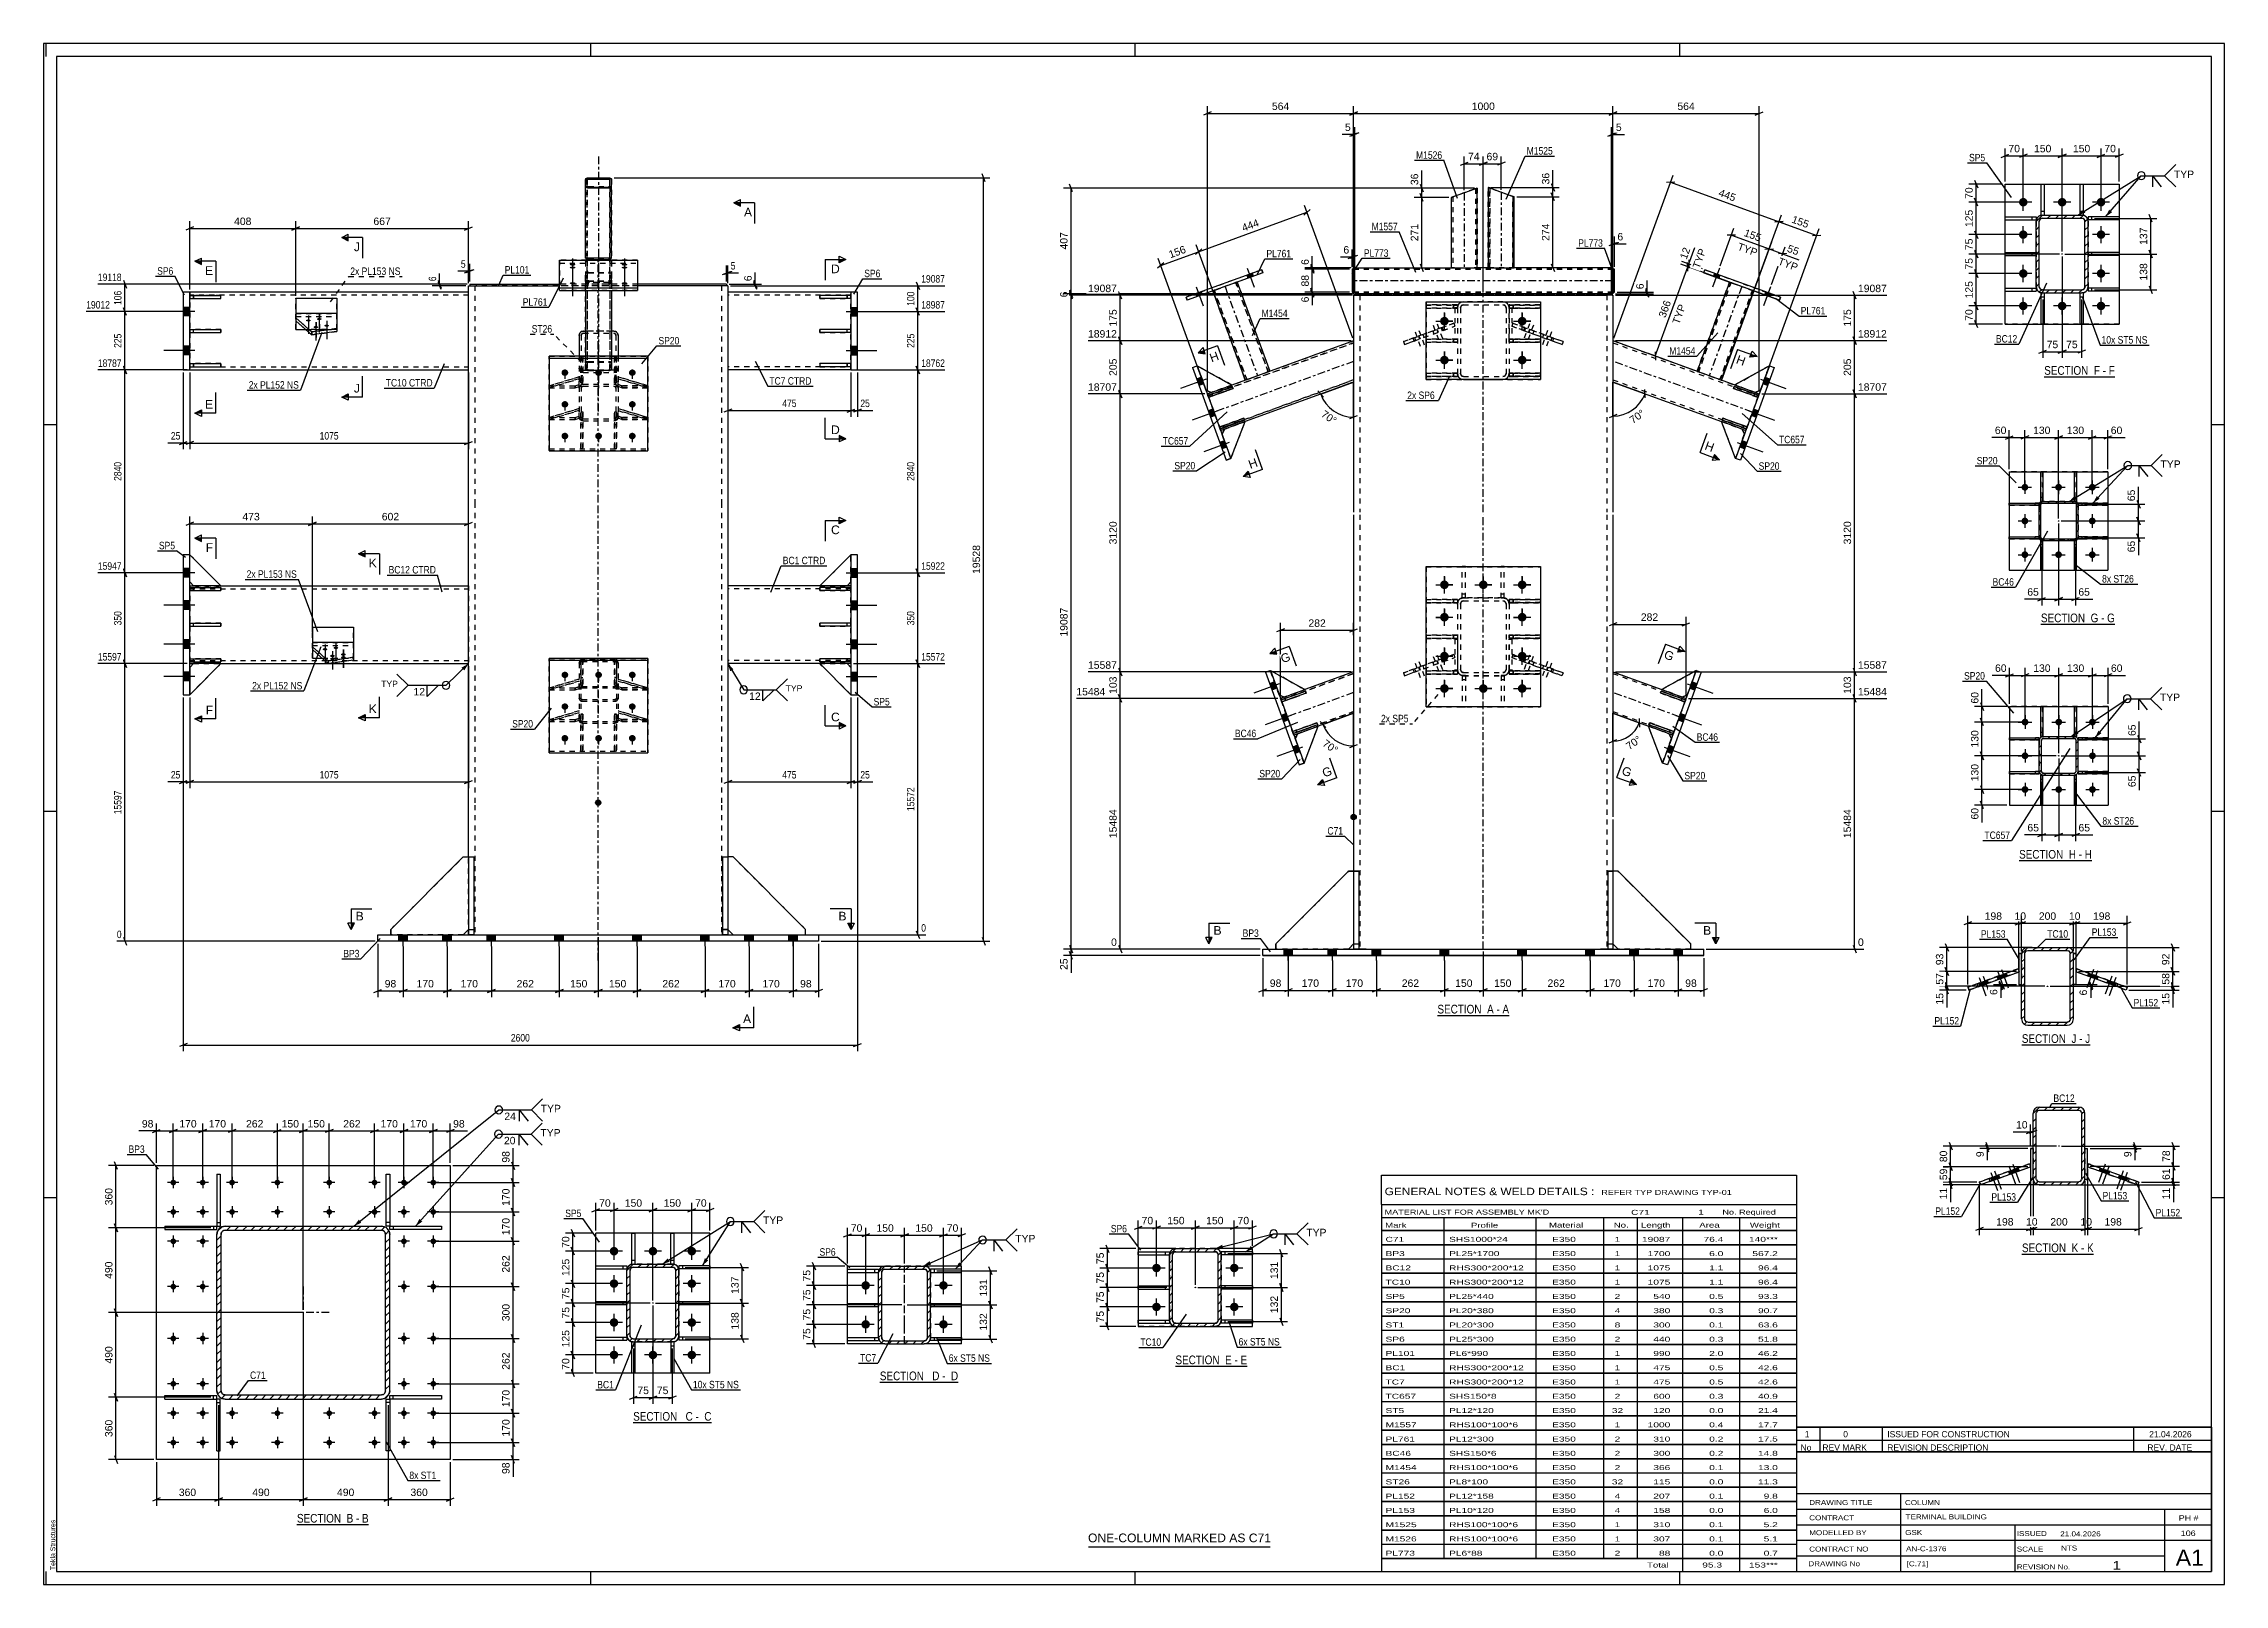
# Paper-space layout 'Layout1' of a CAD drawing. Header units: millimetres. Extents: x 0 to 841, y 0 to 594.
# The model-space entities are those that its viewports show. They can reach past a viewport. Long polylines and large blocks are cut down to what shows.
import ezdxf

# ---------------------------------------------------------------- set-up
doc = ezdxf.new("R2010")
doc.units = ezdxf.units.MM
doc.linetypes.add('DXK_LINE_DOT2', pattern=[3.9198, 1.9599, -1.9599])
doc.linetypes.add('DXK_LINE_DOT3', pattern=[5.9187, 2.979, -0.9799, 0.9799, -0.9799])
doc.layers.add('Viewport layer', color=7, linetype='Continuous', plot=False)
doc.styles.add('Arial', font='ARIAL.TTF', dxfattribs={"height": 0.2})
doc.styles.add('Arial Narrow', font='ARIALN.TTF', dxfattribs={"height": 0.2})

# ---------------------------------------------------------------- blocks, each defined once
blk = doc.blocks.new('Unknown-284856835-18 - 3073')
at = {"color": 6, "linetype": 'Continuous'}
blk.add_line((557.66, 215.13), (584.87, 215.13), dxfattribs=at)
at = {"color": 0, "linetype": 'Continuous'}
blk.add_wipeout([(575.76, 215.88), (575.76, 219.38), (557.66, 219.38), (557.66, 215.88)], dxfattribs=at)
blk.add_wipeout([(579.16, 215.88), (579.16, 219.38), (576.81, 219.38), (576.81, 215.88)], dxfattribs=at)
at = {"color": 7, "linetype": 'Continuous', "style": 'Arial Narrow'}
blk.add_text('SECTION ', height=3.34, dxfattribs=at).set_placement((557.66, 215.88))
at = {"color": 0, "linetype": 'Continuous'}
blk.add_wipeout([(581.48, 215.88), (581.48, 219.38), (580.21, 219.38), (580.21, 215.88)], dxfattribs=at)
blk.add_wipeout([(584.87, 215.88), (584.87, 219.38), (582.53, 219.38), (582.53, 215.88)], dxfattribs=at)
at = {"color": 7, "linetype": 'Continuous', "style": 'Arial Narrow'}
for s, p in [('F', (576.81, 215.88)), ('F', (582.53, 215.88)), ('-', (580.21, 215.88))]:
    blk.add_text(s, height=3.34, dxfattribs=at).set_placement(p)
blk = doc.blocks.new('Unknown-284856835-1134')
at = {"color": 5, "linetype": 'Continuous'}
for p, q in [((627.14, 343.54), (-213.86, 343.54)), ((-213.86, 343.54), (-213.86, -250.46)), ((-212.86, 338.54), (-212.86, 343.54)), ((622.14, 338.54), (-208.86, 338.54)), ((-208.86, 338.54), (-208.86, -245.46)), ((-2.86, 338.54), (-2.86, 343.54)), ((207.14, 338.54), (207.14, 343.54)), ((417.14, 338.54), (417.14, 343.54)), ((622.14, -245.46), (622.14, 338.54)), ((627.14, -250.46), (627.14, 343.54)), ((-208.86, 196.54), (-213.86, 196.54)), ((627.14, 196.54), (622.14, 196.54)), ((-208.86, 47.54), (-213.86, 47.54)), ((627.14, 47.54), (622.14, 47.54)), ((-208.86, -101.46), (-213.86, -101.46)), ((627.14, -101.46), (622.14, -101.46)), ((-213.86, -250.46), (627.14, -250.46)), ((-212.86, -250.46), (-212.86, -245.46)), ((-208.86, -245.46), (622.14, -245.46)), ((-2.86, -250.46), (-2.86, -245.46)), ((207.14, -250.46), (207.14, -245.46)), ((417.14, -250.46), (417.14, -245.46))]:
    blk.add_line(p, q, dxfattribs=at)
at = {"color": 174, "linetype": 'Continuous', "style": 'Arial'}
blk.add_text('Tekla Structures', height=1.9102, rotation=90, dxfattribs=at).set_placement((-209.36, -244.96))
blk = doc.blocks.new('Unknown-284856835-19 - 1253')
at = {"color": 6, "linetype": 'Continuous'}
blk.add_line((549.08, -123.13), (576.72, -123.13), dxfattribs=at)
at = {"color": 0, "linetype": 'Continuous'}
blk.add_wipeout([(567.18, -122.38), (567.18, -118.88), (549.08, -118.88), (549.08, -122.38)], dxfattribs=at)
blk.add_wipeout([(570.79, -122.38), (570.79, -118.88), (568.23, -118.88), (568.23, -122.38)], dxfattribs=at)
at = {"color": 7, "linetype": 'Continuous', "style": 'Arial Narrow'}
blk.add_text('SECTION ', height=3.34, dxfattribs=at).set_placement((549.08, -122.38))
at = {"color": 0, "linetype": 'Continuous'}
blk.add_wipeout([(573.12, -122.38), (573.12, -118.88), (571.84, -118.88), (571.84, -122.38)], dxfattribs=at)
blk.add_wipeout([(576.72, -122.38), (576.72, -118.88), (574.17, -118.88), (574.17, -122.38)], dxfattribs=at)
at = {"color": 7, "linetype": 'Continuous', "style": 'Arial Narrow'}
for s, p in [('K', (568.23, -122.38)), ('-', (571.84, -122.38)), ('K', (574.17, -122.38))]:
    blk.add_text(s, height=3.34, dxfattribs=at).set_placement(p)
blk = doc.blocks.new('Unknown-284856835-11 - 2665')
at = {"color": 6, "linetype": 'Continuous'}
blk.add_line((-116.16, -227.4), (-88.51, -227.4), dxfattribs=at)
at = {"color": 0, "linetype": 'Continuous'}
blk.add_wipeout([(-98.05, -226.65), (-98.05, -223.15), (-116.16, -223.15), (-116.16, -226.65)], dxfattribs=at)
blk.add_wipeout([(-94.44, -226.65), (-94.44, -223.15), (-97, -223.15), (-97, -226.65)], dxfattribs=at)
at = {"color": 7, "linetype": 'Continuous', "style": 'Arial Narrow'}
blk.add_text('SECTION ', height=3.34, dxfattribs=at).set_placement((-116.16, -226.65))
at = {"color": 0, "linetype": 'Continuous'}
blk.add_wipeout([(-92.12, -226.65), (-92.12, -223.15), (-93.39, -223.15), (-93.39, -226.65)], dxfattribs=at)
blk.add_wipeout([(-88.51, -226.65), (-88.51, -223.15), (-91.07, -223.15), (-91.07, -226.65)], dxfattribs=at)
at = {"color": 7, "linetype": 'Continuous', "style": 'Arial Narrow'}
for s, p in [('B', (-97, -226.65)), ('-', (-93.39, -226.65)), ('B', (-91.07, -226.65))]:
    blk.add_text(s, height=3.34, dxfattribs=at).set_placement(p)
blk = doc.blocks.new('Unknown-284856835-13 - 3773')
at = {"color": 6, "linetype": 'Continuous'}
blk.add_line((13.5, -188.11), (43.71, -188.11), dxfattribs=at)
at = {"color": 0, "linetype": 'Continuous'}
blk.add_wipeout([(31.61, -187.36), (31.61, -183.86), (13.5, -183.86), (13.5, -187.36)], dxfattribs=at)
blk.add_wipeout([(36.5, -187.36), (36.5, -183.86), (32.66, -183.86), (32.66, -187.36)], dxfattribs=at)
at = {"color": 7, "linetype": 'Continuous', "style": 'Arial Narrow'}
blk.add_text('SECTION ', height=3.34, dxfattribs=at).set_placement((13.5, -187.36))
at = {"color": 0, "linetype": 'Continuous'}
blk.add_wipeout([(38.82, -187.36), (38.82, -183.86), (37.55, -183.86), (37.55, -187.36)], dxfattribs=at)
blk.add_wipeout([(43.71, -187.36), (43.71, -183.86), (39.87, -183.86), (39.87, -187.36)], dxfattribs=at)
at = {"color": 7, "linetype": 'Continuous', "style": 'Arial Narrow'}
for s, p in [(' C', (32.66, -187.36)), (' C', (39.87, -187.36)), ('-', (37.55, -187.36))]:
    blk.add_text(s, height=3.34, dxfattribs=at).set_placement(p)
blk = doc.blocks.new('Unknown-284856835-14 - 3463')
at = {"color": 6, "linetype": 'Continuous'}
blk.add_line((108.62, -172.5), (138.83, -172.5), dxfattribs=at)
at = {"color": 0, "linetype": 'Continuous'}
blk.add_wipeout([(126.73, -171.75), (126.73, -168.25), (108.62, -168.25), (108.62, -171.75)], dxfattribs=at)
blk.add_wipeout([(131.62, -171.75), (131.62, -168.25), (127.78, -168.25), (127.78, -171.75)], dxfattribs=at)
at = {"color": 7, "linetype": 'Continuous', "style": 'Arial Narrow'}
blk.add_text('SECTION ', height=3.34, dxfattribs=at).set_placement((108.62, -171.75))
at = {"color": 0, "linetype": 'Continuous'}
blk.add_wipeout([(133.94, -171.75), (133.94, -168.25), (132.67, -168.25), (132.67, -171.75)], dxfattribs=at)
blk.add_wipeout([(138.83, -171.75), (138.83, -168.25), (134.99, -168.25), (134.99, -171.75)], dxfattribs=at)
at = {"color": 7, "linetype": 'Continuous', "style": 'Arial Narrow'}
for s, p in [(' D', (127.78, -171.75)), ('-', (132.67, -171.75)), (' D', (134.99, -171.75))]:
    blk.add_text(s, height=3.34, dxfattribs=at).set_placement(p)
blk = doc.blocks.new('Unknown-284856835-15 - 5912')
at = {"color": 6, "linetype": 'Continuous'}
blk.add_line((549.02, -42.46), (575.39, -42.46), dxfattribs=at)
at = {"color": 0, "linetype": 'Continuous'}
blk.add_wipeout([(567.13, -41.71), (567.13, -38.21), (549.02, -38.21), (549.02, -41.71)], dxfattribs=at)
blk.add_wipeout([(570.1, -41.71), (570.1, -38.21), (568.18, -38.21), (568.18, -41.71)], dxfattribs=at)
at = {"color": 7, "linetype": 'Continuous', "style": 'Arial Narrow'}
blk.add_text('SECTION ', height=3.34, dxfattribs=at).set_placement((549.02, -41.71))
at = {"color": 0, "linetype": 'Continuous'}
blk.add_wipeout([(572.42, -41.71), (572.42, -38.21), (571.15, -38.21), (571.15, -41.71)], dxfattribs=at)
blk.add_wipeout([(575.39, -41.71), (575.39, -38.21), (573.47, -38.21), (573.47, -41.71)], dxfattribs=at)
at = {"color": 7, "linetype": 'Continuous', "style": 'Arial Narrow'}
for s, p in [('J', (568.18, -41.71)), ('-', (571.15, -41.71)), ('J', (573.47, -41.71))]:
    blk.add_text(s, height=3.34, dxfattribs=at).set_placement(p)
blk = doc.blocks.new('Unknown-284856835-17 - 5050')
at = {"color": 6, "linetype": 'Continuous'}
blk.add_line((323.65, -31.11), (351.3, -31.11), dxfattribs=at)
at = {"color": 0, "linetype": 'Continuous'}
blk.add_wipeout([(341.76, -30.36), (341.76, -26.86), (323.65, -26.86), (323.65, -30.36)], dxfattribs=at)
blk.add_wipeout([(345.37, -30.36), (345.37, -26.86), (342.81, -26.86), (342.81, -30.36)], dxfattribs=at)
at = {"color": 7, "linetype": 'Continuous', "style": 'Arial Narrow'}
blk.add_text('SECTION ', height=3.34, dxfattribs=at).set_placement((323.65, -30.36))
at = {"color": 0, "linetype": 'Continuous'}
blk.add_wipeout([(347.69, -30.36), (347.69, -26.86), (346.42, -26.86), (346.42, -30.36)], dxfattribs=at)
blk.add_wipeout([(351.3, -30.36), (351.3, -26.86), (348.74, -26.86), (348.74, -30.36)], dxfattribs=at)
at = {"color": 7, "linetype": 'Continuous', "style": 'Arial Narrow'}
for s, p in [('A', (342.81, -30.36)), ('-', (346.42, -30.36)), ('A', (348.74, -30.36))]:
    blk.add_text(s, height=3.34, dxfattribs=at).set_placement(p)
blk = doc.blocks.new('Unknown-284856835-23 - 2285')
at = {"color": 6, "linetype": 'Continuous'}
blk.add_line((222.62, -166.33), (250.26, -166.33), dxfattribs=at)
at = {"color": 0, "linetype": 'Continuous'}
blk.add_wipeout([(240.72, -165.58), (240.72, -162.08), (222.62, -162.08), (222.62, -165.58)], dxfattribs=at)
blk.add_wipeout([(244.33, -165.58), (244.33, -162.08), (241.77, -162.08), (241.77, -165.58)], dxfattribs=at)
at = {"color": 7, "linetype": 'Continuous', "style": 'Arial Narrow'}
blk.add_text('SECTION ', height=3.34, dxfattribs=at).set_placement((222.62, -165.58))
at = {"color": 0, "linetype": 'Continuous'}
blk.add_wipeout([(246.66, -165.58), (246.66, -162.08), (245.38, -162.08), (245.38, -165.58)], dxfattribs=at)
blk.add_wipeout([(250.26, -165.58), (250.26, -162.08), (247.71, -162.08), (247.71, -165.58)], dxfattribs=at)
at = {"color": 7, "linetype": 'Continuous', "style": 'Arial Narrow'}
for s, p in [('E', (241.77, -165.58)), ('-', (245.38, -165.58)), ('E', (247.71, -165.58))]:
    blk.add_text(s, height=3.34, dxfattribs=at).set_placement(p)
blk = doc.blocks.new('Unknown-284856835-24 - 1971')
at = {"color": 6, "linetype": 'Continuous'}
blk.add_line((556.4, 119.71), (584.9, 119.71), dxfattribs=at)
at = {"color": 0, "linetype": 'Continuous'}
blk.add_wipeout([(574.51, 120.46), (574.51, 123.96), (556.4, 123.96), (556.4, 120.46)], dxfattribs=at)
blk.add_wipeout([(578.54, 120.46), (578.54, 123.96), (575.56, 123.96), (575.56, 120.46)], dxfattribs=at)
at = {"color": 7, "linetype": 'Continuous', "style": 'Arial Narrow'}
blk.add_text('SECTION ', height=3.34, dxfattribs=at).set_placement((556.4, 120.46))
at = {"color": 0, "linetype": 'Continuous'}
blk.add_wipeout([(580.86, 120.46), (580.86, 123.96), (579.59, 123.96), (579.59, 120.46)], dxfattribs=at)
blk.add_wipeout([(584.9, 120.46), (584.9, 123.96), (581.91, 123.96), (581.91, 120.46)], dxfattribs=at)
at = {"color": 7, "linetype": 'Continuous', "style": 'Arial Narrow'}
for s, p in [('G', (575.56, 120.46)), ('-', (579.59, 120.46)), ('G', (581.91, 120.46))]:
    blk.add_text(s, height=3.34, dxfattribs=at).set_placement(p)
blk = doc.blocks.new('Unknown-284856835-33 - 1606')
at = {"color": 6, "linetype": 'Continuous'}
blk.add_line((547.97, 28.58), (576.04, 28.58), dxfattribs=at)
at = {"color": 0, "linetype": 'Continuous'}
blk.add_wipeout([(566.08, 29.33), (566.08, 32.83), (547.97, 32.83), (547.97, 29.33)], dxfattribs=at)
blk.add_wipeout([(569.9, 29.33), (569.9, 32.83), (567.13, 32.83), (567.13, 29.33)], dxfattribs=at)
at = {"color": 7, "linetype": 'Continuous', "style": 'Arial Narrow'}
blk.add_text('SECTION ', height=3.34, dxfattribs=at).set_placement((547.97, 29.33))
at = {"color": 0, "linetype": 'Continuous'}
blk.add_wipeout([(572.22, 29.33), (572.22, 32.83), (570.95, 32.83), (570.95, 29.33)], dxfattribs=at)
blk.add_wipeout([(576.04, 29.33), (576.04, 32.83), (573.27, 32.83), (573.27, 29.33)], dxfattribs=at)
at = {"color": 7, "linetype": 'Continuous', "style": 'Arial Narrow'}
for s, p in [('H', (567.13, 29.33)), ('-', (570.95, 29.33)), ('H', (573.27, 29.33))]:
    blk.add_text(s, height=3.34, dxfattribs=at).set_placement(p)
blk = doc.blocks.new('Part-284856835-3182 - 3073')
at = {"color": 2, "linetype": 'Continuous'}
for p, q in [((542.57, 248.06), (542.57, 249.26)), ((542.57, 249.26), (554.57, 249.26)), ((542.57, 248.06), (554.57, 248.06)), ((554.57, 249.26), (554.57, 248.06))]:
    blk.add_line(p, q, dxfattribs=at)
at = {"color": 7, "linetype": 'DXK_LINE_DOT2'}
blk.add_line((553.07, 248.06), (553.07, 249.26), dxfattribs=at)
blk = doc.blocks.new('Bolt-284856835-3082 - 3073')
at = {"linetype": 'Continuous'}
for points in [[(547.92, 282.41, -1), (551.22, 282.41, -1)], [(562.92, 282.41, -1), (566.22, 282.41, -1)], [(577.92, 282.41, -1), (581.22, 282.41, -1)], [(547.92, 269.91, -1), (551.22, 269.91, -1)], [(577.92, 269.91, -1), (581.22, 269.91, -1)], [(547.92, 254.91, -1), (551.22, 254.91, -1)], [(577.92, 254.91, -1), (581.22, 254.91, -1)], [(547.92, 242.41, -1), (551.22, 242.41, -1)], [(562.92, 242.41, -1), (566.22, 242.41, -1)], [(577.92, 242.41, -1), (581.22, 242.41, -1)]]:
    blk.add_hatch(color=1, dxfattribs=at).paths.add_polyline_path(points)
at = {"color": 1, "linetype": 'Continuous'}
for p, q in [((552.87, 282.41), (546.27, 282.41)), ((549.57, 279.11), (549.57, 285.71)), ((567.87, 282.41), (561.27, 282.41)), ((564.57, 279.11), (564.57, 285.71)), ((582.87, 282.41), (576.27, 282.41)), ((579.57, 279.11), (579.57, 285.71)), ((552.87, 269.91), (546.27, 269.91)), ((549.57, 266.61), (549.57, 273.21)), ((582.87, 269.91), (576.27, 269.91)), ((579.57, 266.61), (579.57, 273.21)), ((552.87, 254.91), (546.27, 254.91)), ((549.57, 251.61), (549.57, 258.21)), ((582.87, 254.91), (576.27, 254.91)), ((579.57, 251.61), (579.57, 258.21)), ((549.57, 239.11), (549.57, 245.71)), ((564.57, 239.11), (564.57, 245.71)), ((579.57, 239.11), (579.57, 245.71)), ((552.87, 242.41), (546.27, 242.41)), ((567.87, 242.41), (561.27, 242.41)), ((582.87, 242.41), (576.27, 242.41))]:
    blk.add_line(p, q, dxfattribs=at)
blk = doc.blocks.new('Part-284856835-3167 - 3073')
at = {"color": 2, "linetype": 'Continuous'}
for p, q in [((586.57, 249.26), (574.57, 249.26)), ((574.57, 249.26), (574.57, 248.06)), ((586.57, 248.06), (574.57, 248.06)), ((586.57, 249.26), (586.57, 248.06))]:
    blk.add_line(p, q, dxfattribs=at)
at = {"color": 7, "linetype": 'DXK_LINE_DOT2'}
blk.add_line((576.07, 248.06), (576.07, 249.26), dxfattribs=at)
blk = doc.blocks.new('Part-284856835-3172 - 3073')
at = {"color": 2, "linetype": 'Continuous'}
for p, q in [((586.57, 276.76), (574.57, 276.76)), ((574.57, 276.76), (574.57, 275.56)), ((586.57, 275.56), (574.57, 275.56)), ((586.57, 276.76), (586.57, 275.56))]:
    blk.add_line(p, q, dxfattribs=at)
at = {"color": 7, "linetype": 'DXK_LINE_DOT2'}
blk.add_line((576.07, 275.56), (576.07, 276.76), dxfattribs=at)
blk = doc.blocks.new('Part-284856835-3177 - 3073')
at = {"color": 2, "linetype": 'Continuous'}
for p, q in [((586.57, 263.01), (574.57, 263.01)), ((574.57, 263.01), (574.57, 261.81)), ((586.57, 261.81), (574.57, 261.81)), ((586.57, 263.01), (586.57, 261.81))]:
    blk.add_line(p, q, dxfattribs=at)
at = {"color": 7, "linetype": 'DXK_LINE_DOT2'}
blk.add_line((576.07, 261.81), (576.07, 263.01), dxfattribs=at)
blk = doc.blocks.new('Part-284856835-3187 - 3073')
at = {"color": 2, "linetype": 'Continuous'}
for p, q in [((542.57, 275.56), (542.57, 276.76)), ((542.57, 276.76), (554.57, 276.76)), ((542.57, 275.56), (554.57, 275.56)), ((554.57, 276.76), (554.57, 275.56))]:
    blk.add_line(p, q, dxfattribs=at)
at = {"color": 7, "linetype": 'DXK_LINE_DOT2'}
blk.add_line((553.07, 275.56), (553.07, 276.76), dxfattribs=at)
blk = doc.blocks.new('Part-284856835-3192 - 3073')
at = {"color": 2, "linetype": 'Continuous'}
for p, q in [((542.57, 261.81), (542.57, 263.01)), ((542.57, 263.01), (554.57, 263.01)), ((542.57, 261.81), (554.57, 261.81))]:
    blk.add_line(p, q, dxfattribs=at)
at = {"color": 7, "linetype": 'DXK_LINE_DOT2'}
for p, q in [((553.07, 261.81), (553.07, 263.01)), ((554.57, 263.01), (554.57, 261.81)), ((554.57, 263.01), (554.57, 263.01)), ((554.57, 263.01), (554.57, 263.01)), ((554.57, 261.81), (554.57, 261.81)), ((554.57, 261.81), (554.57, 261.81))]:
    blk.add_line(p, q, dxfattribs=at)
blk = doc.blocks.new('Part-284856835-3197 - 3073')
at = {"color": 2, "linetype": 'Continuous'}
for p, q in [((556.47, 277.41), (556.47, 289.41)), ((556.47, 289.41), (557.67, 289.41)), ((557.67, 289.41), (557.67, 277.41)), ((556.47, 277.41), (556.97, 277.41))]:
    blk.add_line(p, q, dxfattribs=at)
at = {"color": 7, "linetype": 'DXK_LINE_DOT2'}
for p, q in [((556.47, 278.91), (557.67, 278.91)), ((556.97, 277.41), (557.67, 277.41))]:
    blk.add_line(p, q, dxfattribs=at)
blk = doc.blocks.new('Part-284856835-3202 - 3073')
at = {"color": 2, "linetype": 'Continuous'}
for p, q in [((571.47, 277.41), (571.47, 289.41)), ((571.47, 289.41), (572.67, 289.41)), ((572.67, 289.41), (572.67, 277.41)), ((572.67, 277.41), (572.17, 277.41))]:
    blk.add_line(p, q, dxfattribs=at)
at = {"color": 7, "linetype": 'DXK_LINE_DOT2'}
for p, q in [((571.47, 278.91), (572.67, 278.91)), ((572.17, 277.41), (571.47, 277.41))]:
    blk.add_line(p, q, dxfattribs=at)
blk = doc.blocks.new('Part-284856835-3207 - 3073')
at = {"color": 2, "linetype": 'Continuous'}
for p, q in [((556.47, 247.41), (556.97, 247.41)), ((556.47, 235.41), (556.47, 247.41)), ((557.67, 247.41), (557.67, 235.41)), ((557.67, 235.41), (556.47, 235.41))]:
    blk.add_line(p, q, dxfattribs=at)
at = {"color": 7, "linetype": 'DXK_LINE_DOT2'}
for p, q in [((556.47, 245.91), (557.67, 245.91)), ((556.97, 247.41), (557.67, 247.41))]:
    blk.add_line(p, q, dxfattribs=at)
blk = doc.blocks.new('Part-284856835-3212 - 3073')
at = {"color": 2, "linetype": 'Continuous'}
for p, q in [((571.47, 235.41), (571.47, 247.41)), ((572.67, 247.41), (572.17, 247.41)), ((572.67, 247.41), (572.67, 235.41)), ((572.67, 235.41), (571.47, 235.41))]:
    blk.add_line(p, q, dxfattribs=at)
at = {"color": 7, "linetype": 'DXK_LINE_DOT2'}
for p, q in [((571.47, 247.41), (572.17, 247.41)), ((571.47, 245.91), (572.67, 245.91))]:
    blk.add_line(p, q, dxfattribs=at)
blk = doc.blocks.new('Part-284856835-3238 - 3073')
at = {"color": 2, "linetype": 'Continuous'}
for p, q in [((542.57, 235.41), (542.57, 289.41)), ((542.57, 289.41), (586.57, 289.41)), ((586.57, 289.41), (586.57, 235.41)), ((542.57, 235.41), (586.57, 235.41))]:
    blk.add_line(p, q, dxfattribs=at)
at = {"color": 7, "linetype": 'DXK_LINE_DOT2'}
for p, q in [((542.57, 289.41), (586.57, 289.41)), ((586.57, 235.41), (542.57, 235.41))]:
    blk.add_line(p, q, dxfattribs=at)
blk = doc.blocks.new('Part-284856835-3245 - 3073')
at = {"linetype": 'Continuous'}
h = blk.add_hatch(dxfattribs=at)
h.set_pattern_fill('', scale=0.7, style=0, pattern_type=0)
h.set_pattern_definition([(45, (554.5693, 249.808), (-1.57154, 1.57154), [])])
h.paths.add_polyline_path([(554.57, 275.01), (554.57, 249.81), (554.75, 248.89), (555.27, 248.11), (556.05, 247.59), (556.97, 247.41), (572.17, 247.41), (573.09, 247.59), (573.87, 248.11), (574.39, 248.89), (574.57, 249.81), (574.57, 275.01), (574.39, 275.93), (573.87, 276.71), (573.09, 277.23), (572.17, 277.41), (556.97, 277.41), (556.05, 277.23), (555.27, 276.71), (554.75, 275.93)])
h.paths.add_polyline_path([(556.12, 275.86), (556.51, 276.12), (556.97, 276.21), (572.17, 276.21), (572.63, 276.12), (573.02, 275.86), (573.28, 275.47), (573.37, 275.01), (573.37, 249.81), (573.28, 249.35), (573.02, 248.96), (572.63, 248.7), (572.17, 248.61), (556.97, 248.61), (556.51, 248.7), (556.12, 248.96), (555.86, 249.35), (555.77, 249.81), (555.77, 275.01), (555.86, 275.47)])
blk.add_hatch(color=246, dxfattribs=at).paths.add_polyline_path([(564.57, 262.31, -1), (564.57, 262.51, -1)])
at = {"color": 7, "linetype": 'DXK_LINE_DOT2'}
for p, q in [((554.57, 275.01), (554.75, 275.93)), ((554.57, 275.01), (554.57, 249.81)), ((555.86, 275.47), (555.77, 275.01)), ((555.77, 249.81), (555.77, 275.01)), ((556.05, 277.23), (556.97, 277.41)), ((556.97, 276.21), (556.51, 276.12)), ((556.97, 277.41), (572.17, 277.41)), ((556.97, 276.21), (572.17, 276.21)), ((572.17, 277.41), (573.09, 277.23)), ((572.63, 276.12), (572.17, 276.21)), ((573.37, 275.01), (573.28, 275.47)), ((573.37, 249.81), (573.37, 275.01)), ((574.39, 275.93), (574.57, 275.01)), ((574.57, 275.01), (574.57, 249.81)), ((574.57, 275.01), (574.57, 275.01)), ((554.75, 248.89), (554.57, 249.81)), ((555.77, 249.81), (555.86, 249.35)), ((556.97, 247.41), (556.05, 247.59)), ((556.51, 248.7), (556.97, 248.61)), ((556.97, 248.61), (572.17, 248.61)), ((556.97, 247.41), (572.17, 247.41)), ((572.17, 248.61), (572.63, 248.7)), ((573.09, 247.59), (572.17, 247.41)), ((573.28, 249.35), (573.37, 249.81)), ((574.57, 249.81), (574.39, 248.89))]:
    blk.add_line(p, q, dxfattribs=at)
at = {"color": 2, "linetype": 'Continuous'}
for p, q in [((554.75, 275.93), (554.57, 275.01)), ((554.57, 275.01), (554.57, 275.01)), ((554.57, 249.81), (554.57, 275.01)), ((555.77, 275.01), (555.86, 275.47)), ((555.77, 275.01), (555.77, 275.01)), ((555.77, 249.81), (555.77, 275.01)), ((556.97, 277.41), (556.05, 277.23)), ((556.51, 276.12), (556.97, 276.21)), ((556.97, 277.41), (556.97, 277.41)), ((556.97, 277.41), (572.17, 277.41)), ((556.97, 276.21), (556.97, 276.21)), ((556.97, 276.21), (572.17, 276.21)), ((572.17, 277.41), (572.17, 277.41)), ((573.09, 277.23), (572.17, 277.41)), ((572.17, 276.21), (572.17, 276.21)), ((572.17, 276.21), (572.63, 276.12)), ((573.28, 275.47), (573.37, 275.01)), ((573.37, 275.01), (573.37, 275.01)), ((573.37, 249.81), (573.37, 275.01)), ((574.57, 275.01), (574.39, 275.93)), ((574.57, 275.01), (574.57, 275.01)), ((574.57, 249.81), (574.57, 275.01)), ((554.57, 249.81), (554.57, 249.81)), ((554.57, 249.81), (554.75, 248.89)), ((555.77, 249.81), (555.77, 249.81)), ((555.86, 249.35), (555.77, 249.81)), ((556.05, 247.59), (556.97, 247.41)), ((556.97, 248.61), (556.51, 248.7)), ((556.97, 248.61), (556.97, 248.61)), ((556.97, 248.61), (572.17, 248.61)), ((556.97, 247.41), (556.97, 247.41)), ((556.97, 247.41), (572.17, 247.41)), ((572.63, 248.7), (572.17, 248.61)), ((572.17, 248.61), (572.17, 248.61)), ((572.17, 247.41), (573.09, 247.59)), ((572.17, 247.41), (572.17, 247.41)), ((573.37, 249.81), (573.28, 249.35)), ((573.37, 249.81), (573.37, 249.81)), ((574.39, 248.89), (574.57, 249.81)), ((574.57, 249.81), (574.57, 249.81))]:
    blk.add_line(p, q, dxfattribs=at)
at = {"color": 7, "linetype": 'DXK_LINE_DOT3'}
blk.add_line((564.57, 262.41), (564.57, 262.41), dxfattribs=at)
at = {"color": 246, "linetype": 'DXK_LINE_DOT2'}
blk.add_line((564.57, 262.41), (564.57, 262.41), dxfattribs=at)
at = {"color": 246, "linetype": 'Continuous'}
blk.add_circle((564.57, 262.41), 0.1, dxfattribs=at)
at = {"color": 7, "linetype": 'DXK_LINE_DOT2'}
for centre, radius, start, end in [((556.97, 275.01), 2.4, 112.5, 157.5), ((556.97, 275.01), 1.2, 112.5, 157.5), ((572.17, 275.01), 1.2, 22.5, 67.5), ((572.17, 275.01), 2.4, 22.5, 67.5), ((556.97, 249.81), 2.4, 202.5, 247.5), ((556.97, 249.81), 1.2, 202.5, 247.5), ((572.17, 249.81), 1.2, 292.5, 337.5), ((572.17, 249.81), 2.4, 292.5, 337.5)]:
    blk.add_arc(centre, radius, start, end, dxfattribs=at)
at = {"color": 2, "linetype": 'Continuous'}
for centre, radius, start, end in [((556.97, 275.01), 2.4, 112.5, 157.5), ((556.97, 275.01), 1.2, 112.5, 157.5), ((572.17, 275.01), 1.2, 22.5, 67.5), ((572.17, 275.01), 2.4, 22.5, 67.5), ((556.97, 249.81), 2.4, 202.5, 247.5), ((556.97, 249.81), 1.2, 202.5, 247.5), ((572.17, 249.81), 1.2, 292.5, 337.5), ((572.17, 249.81), 2.4, 292.5, 337.5)]:
    blk.add_arc(centre, radius, start, end, dxfattribs=at)
blk = doc.blocks.new('Bolt-284856835-1392 - 1253')
at = {"linetype": 'Continuous'}
for points in [[(544.32, -92.37), (546.01, -91.76), (545.6, -90.63), (543.91, -91.25)], [(545.83, -91.82), (547.52, -91.21), (547.11, -90.08), (545.42, -90.7)], [(537.29, -94.93), (538.99, -94.31), (538.58, -93.19), (536.88, -93.8)], [(538.8, -94.38), (540.49, -93.76), (540.08, -92.64), (538.39, -93.25)]]:
    blk.add_hatch(color=1, dxfattribs=at).paths.add_polyline_path(points)
at = {"color": 1, "linetype": 'Continuous'}
for p, q in [((537.05, -91.61), (539.61, -98.66)), ((538.55, -91.07), (541.12, -98.11)), ((543.91, -91.25), (544.32, -92.37)), ((544.07, -89.06), (546.63, -96.11)), ((545.42, -90.7), (545.83, -91.82)), ((545.58, -88.51), (548.14, -95.56)), ((545.6, -90.63), (546.01, -91.76)), ((547.11, -90.08), (547.52, -91.21)), ((536.88, -93.8), (537.29, -94.93)), ((538.39, -93.25), (538.8, -94.38)), ((538.58, -93.19), (538.99, -94.31)), ((540.08, -92.64), (540.49, -93.76))]:
    blk.add_line(p, q, dxfattribs=at)
blk = doc.blocks.new('Part-284856835-1376 - 1253')
at = {"linetype": 'Continuous'}
h = blk.add_hatch(dxfattribs=at)
h.set_pattern_fill('', scale=0.7, style=0, pattern_type=0)
h.set_pattern_definition([(45, (553.3642, -94.0709), (-1.57154, 1.57154), [])])
h.paths.add_polyline_path([(553.36, -68.87), (553.36, -94.07), (553.55, -94.99), (554.07, -95.77), (554.85, -96.29), (555.76, -96.47), (570.96, -96.47), (571.88, -96.29), (572.66, -95.77), (573.18, -94.99), (573.36, -94.07), (573.36, -68.87), (573.18, -67.95), (572.66, -67.17), (571.88, -66.65), (570.96, -66.47), (555.76, -66.47), (554.85, -66.65), (554.07, -67.17), (553.55, -67.95)])
h.paths.add_polyline_path([(554.92, -68.02), (555.31, -67.76), (555.76, -67.67), (570.96, -67.67), (571.42, -67.76), (571.81, -68.02), (572.07, -68.41), (572.16, -68.87), (572.16, -94.07), (572.07, -94.53), (571.81, -94.92), (571.42, -95.18), (570.96, -95.27), (555.76, -95.27), (555.31, -95.18), (554.92, -94.92), (554.66, -94.53), (554.56, -94.07), (554.56, -68.87), (554.66, -68.41)])
blk.add_hatch(color=246, dxfattribs=at).paths.add_polyline_path([(563.36, -81.57, -1), (563.36, -81.37, -1)])
at = {"color": 2, "linetype": 'Continuous'}
for p, q in [((555.76, -66.47), (554.85, -66.65)), ((555.76, -66.47), (570.96, -66.47)), ((571.88, -66.65), (570.96, -66.47)), ((553.55, -67.95), (553.36, -68.87)), ((553.36, -94.07), (553.36, -68.87)), ((554.56, -68.87), (554.66, -68.41)), ((554.56, -94.07), (554.56, -68.87)), ((555.31, -67.76), (555.76, -67.67)), ((555.76, -67.67), (570.96, -67.67)), ((570.96, -67.67), (571.42, -67.76)), ((572.07, -68.41), (572.16, -68.87)), ((572.16, -94.07), (572.16, -68.87)), ((573.36, -68.87), (573.18, -67.95)), ((573.36, -94.07), (573.36, -68.87)), ((553.36, -94.07), (553.55, -94.99)), ((554.66, -94.53), (554.56, -94.07)), ((554.85, -96.29), (555.76, -96.47)), ((555.76, -95.27), (555.31, -95.18)), ((555.76, -95.27), (570.96, -95.27)), ((555.76, -96.47), (570.96, -96.47)), ((571.42, -95.18), (570.96, -95.27)), ((570.96, -96.47), (571.88, -96.29)), ((572.16, -94.07), (572.07, -94.53)), ((573.18, -94.99), (573.36, -94.07))]:
    blk.add_line(p, q, dxfattribs=at)
at = {"color": 7, "linetype": 'DXK_LINE_DOT2'}
for p, q in [((555.76, -66.47), (555.76, -66.47)), ((570.96, -66.47), (570.96, -66.47)), ((553.36, -68.87), (553.36, -68.87)), ((554.56, -68.87), (554.56, -68.87)), ((555.76, -67.67), (555.76, -67.67)), ((570.96, -67.67), (570.96, -67.67)), ((572.16, -68.87), (572.16, -68.87)), ((573.36, -68.87), (573.36, -68.87)), ((553.36, -94.07), (553.36, -94.07)), ((554.56, -94.07), (554.56, -94.07)), ((555.76, -95.27), (555.76, -95.27)), ((555.76, -96.47), (555.76, -96.47)), ((570.96, -95.27), (570.96, -95.27)), ((570.96, -96.47), (570.96, -96.47)), ((572.16, -94.07), (572.16, -94.07)), ((573.36, -94.07), (573.36, -94.07))]:
    blk.add_line(p, q, dxfattribs=at)
at = {"color": 7, "linetype": 'DXK_LINE_DOT3'}
blk.add_line((563.36, -81.47), (563.36, -81.47), dxfattribs=at)
at = {"color": 246, "linetype": 'DXK_LINE_DOT2'}
blk.add_line((563.36, -81.47), (563.36, -81.47), dxfattribs=at)
at = {"color": 246, "linetype": 'Continuous'}
blk.add_circle((563.36, -81.47), 0.1, dxfattribs=at)
at = {"color": 2, "linetype": 'Continuous'}
for centre, radius, start, end in [((555.76, -68.87), 2.4, 112.5, 157.5), ((570.96, -68.87), 2.4, 22.5, 67.5), ((555.76, -68.87), 1.2, 112.5, 157.5), ((570.96, -68.87), 1.2, 22.5, 67.5), ((555.76, -94.07), 2.4, 202.5, 247.5), ((555.76, -94.07), 1.2, 202.5, 247.5), ((570.96, -94.07), 1.2, 292.5, 337.5), ((570.96, -94.07), 2.4, 292.5, 337.5)]:
    blk.add_arc(centre, radius, start, end, dxfattribs=at)
blk = doc.blocks.new('Part-284856835-1332 - 1253')
at = {"color": 2, "linetype": 'Continuous'}
for p, q in [((573.36, -82.39), (574.36, -82.39)), ((573.36, -82.4), (574.36, -82.4)), ((574.36, -94.4), (574.36, -82.4)), ((573.36, -94.4), (573.36, -94.07)), ((574.36, -94.4), (573.36, -94.4))]:
    blk.add_line(p, q, dxfattribs=at)
at = {"color": 7, "linetype": 'DXK_LINE_DOT2'}
for p, q in [((573.36, -82.39), (573.36, -94.07)), ((574.36, -82.39), (574.36, -82.4)), ((573.36, -94.39), (574.36, -94.39))]:
    blk.add_line(p, q, dxfattribs=at)
blk = doc.blocks.new('Part-284856835-1316 - 1253')
at = {"color": 2, "linetype": 'Continuous'}
for p, q in [((574.72, -88.3), (574.31, -89.43)), ((590.07, -95.16), (574.31, -89.43)), ((574.72, -88.3), (590.48, -94.04)), ((590.48, -94.04), (590.07, -95.16)), ((593.71, -96.49), (590.07, -95.16)), ((590.48, -94.04), (594.12, -95.36)), ((594.12, -95.36), (593.71, -96.49))]:
    blk.add_line(p, q, dxfattribs=at)
at = {"color": 7, "linetype": 'DXK_LINE_DOT2'}
for p, q in [((574.72, -88.3), (574.31, -89.43)), ((574.31, -89.43), (574.31, -89.43)), ((574.31, -89.43), (578.79, -91.06)), ((574.72, -88.3), (574.72, -88.3)), ((579.2, -89.93), (574.72, -88.3)), ((579.2, -89.93), (578.79, -91.06)), ((578.79, -91.06), (593.71, -96.49)), ((594.12, -95.36), (579.2, -89.93))]:
    blk.add_line(p, q, dxfattribs=at)
blk = doc.blocks.new('Part-284856835-1272 - 1253')
at = {"color": 7, "linetype": 'DXK_LINE_DOT2'}
for p, q in [((547.53, -89.93), (532.61, -95.36)), ((533.02, -96.49), (547.94, -91.06)), ((552, -88.3), (547.53, -89.93)), ((547.53, -89.93), (547.94, -91.06)), ((547.94, -91.06), (552.41, -89.43)), ((552, -88.3), (552, -88.3)), ((552, -88.3), (552.41, -89.43)), ((552.41, -89.43), (552.41, -89.43))]:
    blk.add_line(p, q, dxfattribs=at)
at = {"color": 2, "linetype": 'Continuous'}
for p, q in [((536.24, -94.03), (552, -88.3)), ((536.65, -95.16), (552.41, -89.43)), ((552, -88.3), (552.41, -89.43)), ((532.61, -95.36), (536.24, -94.03)), ((532.61, -95.36), (533.02, -96.49)), ((536.65, -95.16), (533.02, -96.49)), ((536.24, -94.03), (536.65, -95.16))]:
    blk.add_line(p, q, dxfattribs=at)
blk = doc.blocks.new('Part-284856835-1337 - 1253')
at = {"color": 2, "linetype": 'Continuous'}
for p, q in [((552.36, -82.39), (553.36, -82.39)), ((553.36, -82.4), (552.36, -82.4)), ((552.36, -82.4), (552.36, -94.4)), ((552.36, -94.4), (553.36, -94.4)), ((553.36, -94.07), (553.36, -94.4))]:
    blk.add_line(p, q, dxfattribs=at)
at = {"color": 7, "linetype": 'DXK_LINE_DOT2'}
for p, q in [((552.36, -82.4), (552.36, -82.39)), ((552.36, -82.4), (552.36, -82.39)), ((553.36, -82.39), (553.36, -94.07)), ((553.36, -94.39), (552.36, -94.39))]:
    blk.add_line(p, q, dxfattribs=at)
blk = doc.blocks.new('Bolt-284856835-1391 - 1253')
at = {"linetype": 'Continuous'}
for points in [[(579.21, -91.21), (580.9, -91.83), (581.31, -90.7), (579.62, -90.08)], [(580.72, -91.76), (582.41, -92.38), (582.82, -91.25), (581.13, -90.63)], [(586.23, -93.77), (587.93, -94.38), (588.34, -93.25), (586.64, -92.64)], [(587.74, -94.32), (589.43, -94.93), (589.85, -93.8), (588.15, -93.19)]]:
    blk.add_hatch(color=1, dxfattribs=at).paths.add_polyline_path(points)
at = {"color": 1, "linetype": 'Continuous'}
for p, q in [((581.15, -88.51), (578.59, -95.56)), ((579.62, -90.08), (579.21, -91.21)), ((582.66, -89.06), (580.1, -96.11)), ((581.13, -90.63), (580.72, -91.76)), ((581.31, -90.7), (580.9, -91.83)), ((582.82, -91.25), (582.41, -92.38)), ((588.17, -91.07), (585.61, -98.11)), ((589.68, -91.62), (587.12, -98.66)), ((586.64, -92.64), (586.23, -93.77)), ((588.15, -93.19), (587.74, -94.32)), ((588.34, -93.25), (587.93, -94.38)), ((589.85, -93.8), (589.43, -94.93))]:
    blk.add_line(p, q, dxfattribs=at)
blk = doc.blocks.new('Part-284856835-2740 - 2665')
at = {"color": 2, "linetype": 'Continuous'}
for p, q in [((-167.05, -112.34), (-147.05, -112.34)), ((-167.05, -112.34), (-167.05, -113.67)), ((-167.05, -113.67), (-147.05, -113.67)), ((-148.39, -112.34), (-148.39, -113.67)), ((-147.05, -113.67), (-147.05, -112.34))]:
    blk.add_line(p, q, dxfattribs=at)
blk = doc.blocks.new('Part-284856835-2684 - 2665')
at = {"color": 2, "linetype": 'Continuous'}
for p, q in [((-170.39, -89), (-57.05, -89)), ((-170.39, -202.34), (-170.39, -89)), ((-57.05, -89), (-57.05, -202.34)), ((-57.05, -202.34), (-170.39, -202.34))]:
    blk.add_line(p, q, dxfattribs=at)
blk = doc.blocks.new('Part-284856835-2750 - 2665')
at = {"color": 2, "linetype": 'Continuous'}
for p, q in [((-80.39, -179), (-80.39, -177.67)), ((-80.39, -177.67), (-60.39, -177.67)), ((-60.39, -179), (-80.39, -179)), ((-79.05, -179), (-79.05, -177.67)), ((-60.39, -177.67), (-60.39, -179))]:
    blk.add_line(p, q, dxfattribs=at)
blk = doc.blocks.new('Part-284856835-2718 - 2665')
at = {"color": 2, "linetype": 'Continuous'}
for p, q in [((-167.05, -177.67), (-147.05, -177.67)), ((-167.05, -179), (-167.05, -177.67)), ((-167.05, -179), (-147.05, -179)), ((-148.39, -179), (-148.39, -177.67)), ((-147.05, -179), (-147.05, -177.67))]:
    blk.add_line(p, q, dxfattribs=at)
blk = doc.blocks.new('Part-284856835-2755 - 2665')
at = {"color": 2, "linetype": 'Continuous'}
for p, q in [((-81.72, -199), (-81.72, -179)), ((-81.72, -179), (-80.39, -179)), ((-80.39, -180.34), (-81.72, -180.34)), ((-80.39, -179), (-80.39, -199)), ((-80.39, -199), (-81.72, -199))]:
    blk.add_line(p, q, dxfattribs=at)
blk = doc.blocks.new('Part-284856835-2723 - 2665')
at = {"color": 2, "linetype": 'Continuous'}
for p, q in [((-147.05, -199), (-147.05, -179)), ((-145.72, -179), (-147.05, -179)), ((-147.05, -180.34), (-145.72, -180.34)), ((-145.72, -199), (-145.72, -179)), ((-147.05, -199), (-145.72, -199))]:
    blk.add_line(p, q, dxfattribs=at)
blk = doc.blocks.new('Part-284856835-2745 - 2665')
at = {"color": 2, "linetype": 'Continuous'}
for p, q in [((-147.05, -92.34), (-145.72, -92.34)), ((-147.05, -92.34), (-147.05, -112.34)), ((-145.72, -92.34), (-145.72, -112.34)), ((-147.05, -111), (-145.72, -111)), ((-147.05, -112.34), (-145.72, -112.34))]:
    blk.add_line(p, q, dxfattribs=at)
blk = doc.blocks.new('Part-284856835-2760 - 2665')
at = {"color": 2, "linetype": 'Continuous'}
for p, q in [((-80.39, -113.67), (-80.39, -112.34)), ((-80.39, -112.34), (-60.39, -112.34)), ((-60.39, -113.67), (-80.39, -113.67)), ((-79.05, -112.34), (-79.05, -113.67)), ((-60.39, -112.34), (-60.39, -113.67))]:
    blk.add_line(p, q, dxfattribs=at)
blk = doc.blocks.new('Part-284856835-2765 - 2665')
at = {"color": 2, "linetype": 'Continuous'}
for p, q in [((-81.72, -112.34), (-81.72, -92.34)), ((-81.72, -92.34), (-80.39, -92.34)), ((-80.39, -92.34), (-80.39, -112.34)), ((-80.39, -111), (-81.72, -111)), ((-80.39, -112.34), (-81.72, -112.34))]:
    blk.add_line(p, q, dxfattribs=at)
blk = doc.blocks.new('Bolt-284856835-2818 - 2665')
at = {"linetype": 'Continuous'}
for points in [[(-162.75, -95.54, -1), (-164.95, -95.54, -1)], [(-151.42, -95.54, -1), (-153.62, -95.54, -1)], [(-140.09, -95.54, -1), (-142.29, -95.54, -1)], [(-122.62, -95.54, -1), (-124.82, -95.54, -1)], [(-102.62, -95.54, -1), (-104.82, -95.54, -1)], [(-85.15, -95.54, -1), (-87.35, -95.54, -1)], [(-73.82, -95.54, -1), (-76.02, -95.54, -1)], [(-62.49, -95.54, -1), (-64.69, -95.54, -1)], [(-162.75, -106.87, -1), (-164.95, -106.87, -1)], [(-151.42, -106.87, -1), (-153.62, -106.87, -1)], [(-140.09, -106.87, -1), (-142.29, -106.87, -1)], [(-122.62, -106.87, -1), (-124.82, -106.87, -1)], [(-102.62, -106.87, -1), (-104.82, -106.87, -1)], [(-85.15, -106.87, -1), (-87.35, -106.87, -1)], [(-73.82, -106.87, -1), (-76.02, -106.87, -1)], [(-62.49, -106.87, -1), (-64.69, -106.87, -1)], [(-162.75, -118.2, -1), (-164.95, -118.2, -1)], [(-151.42, -118.2, -1), (-153.62, -118.2, -1)], [(-73.82, -118.2, -1), (-76.02, -118.2, -1)], [(-62.49, -118.2, -1), (-64.69, -118.2, -1)], [(-162.75, -135.67, -1), (-164.95, -135.67, -1)], [(-151.42, -135.67, -1), (-153.62, -135.67, -1)], [(-73.82, -135.67, -1), (-76.02, -135.67, -1)], [(-62.49, -135.67, -1), (-64.69, -135.67, -1)], [(-162.75, -155.67, -1), (-164.95, -155.67, -1)], [(-151.42, -155.67, -1), (-153.62, -155.67, -1)], [(-73.82, -155.67, -1), (-76.02, -155.67, -1)], [(-62.49, -155.67, -1), (-64.69, -155.67, -1)], [(-162.75, -173.14, -1), (-164.95, -173.14, -1)], [(-151.42, -173.14, -1), (-153.62, -173.14, -1)], [(-73.82, -173.14, -1), (-76.02, -173.14, -1)], [(-62.49, -173.14, -1), (-64.69, -173.14, -1)], [(-162.75, -184.47, -1), (-164.95, -184.47, -1)], [(-151.42, -184.47, -1), (-153.62, -184.47, -1)], [(-140.09, -184.47, -1), (-142.29, -184.47, -1)], [(-122.62, -184.47, -1), (-124.82, -184.47, -1)], [(-102.62, -184.47, -1), (-104.82, -184.47, -1)], [(-85.15, -184.47, -1), (-87.35, -184.47, -1)], [(-73.82, -184.47, -1), (-76.02, -184.47, -1)], [(-62.49, -184.47, -1), (-64.69, -184.47, -1)], [(-162.75, -195.8, -1), (-164.95, -195.8, -1)], [(-151.42, -195.8, -1), (-153.62, -195.8, -1)], [(-140.09, -195.8, -1), (-142.29, -195.8, -1)], [(-122.62, -195.8, -1), (-124.82, -195.8, -1)], [(-102.62, -195.8, -1), (-104.82, -195.8, -1)], [(-85.15, -195.8, -1), (-87.35, -195.8, -1)], [(-73.82, -195.8, -1), (-76.02, -195.8, -1)], [(-62.49, -195.8, -1), (-64.69, -195.8, -1)]]:
    blk.add_hatch(color=1, dxfattribs=at).paths.add_polyline_path(points)
at = {"color": 1, "linetype": 'Continuous'}
for p, q in [((-161.65, -95.54), (-166.05, -95.54)), ((-163.85, -93.34), (-163.85, -97.74)), ((-150.32, -95.54), (-154.72, -95.54)), ((-152.52, -93.34), (-152.52, -97.74)), ((-138.99, -95.54), (-143.39, -95.54)), ((-141.19, -93.34), (-141.19, -97.74)), ((-121.52, -95.54), (-125.92, -95.54)), ((-123.72, -93.34), (-123.72, -97.74)), ((-101.52, -95.54), (-105.92, -95.54)), ((-103.72, -93.34), (-103.72, -97.74)), ((-84.05, -95.54), (-88.45, -95.54)), ((-86.25, -93.34), (-86.25, -97.74)), ((-72.72, -95.54), (-77.12, -95.54)), ((-74.92, -93.34), (-74.92, -97.74)), ((-61.39, -95.54), (-65.79, -95.54)), ((-63.59, -93.34), (-63.59, -97.74)), ((-161.65, -106.87), (-166.05, -106.87)), ((-163.85, -104.67), (-163.85, -109.07)), ((-150.32, -106.87), (-154.72, -106.87)), ((-152.52, -104.67), (-152.52, -109.07)), ((-138.99, -106.87), (-143.39, -106.87)), ((-141.19, -104.67), (-141.19, -109.07)), ((-121.52, -106.87), (-125.92, -106.87)), ((-123.72, -104.67), (-123.72, -109.07)), ((-101.52, -106.87), (-105.92, -106.87)), ((-103.72, -104.67), (-103.72, -109.07)), ((-84.05, -106.87), (-88.45, -106.87)), ((-86.25, -104.67), (-86.25, -109.07)), ((-72.72, -106.87), (-77.12, -106.87)), ((-74.92, -104.67), (-74.92, -109.07)), ((-61.39, -106.87), (-65.79, -106.87)), ((-63.59, -104.67), (-63.59, -109.07)), ((-163.85, -116), (-163.85, -120.4)), ((-152.52, -116), (-152.52, -120.4)), ((-74.92, -116), (-74.92, -120.4)), ((-63.59, -116), (-63.59, -120.4)), ((-161.65, -118.2), (-166.05, -118.2)), ((-150.32, -118.2), (-154.72, -118.2)), ((-72.72, -118.2), (-77.12, -118.2)), ((-61.39, -118.2), (-65.79, -118.2)), ((-163.85, -133.47), (-163.85, -137.87)), ((-152.52, -133.47), (-152.52, -137.87)), ((-74.92, -133.47), (-74.92, -137.87)), ((-63.59, -133.47), (-63.59, -137.87)), ((-161.65, -135.67), (-166.05, -135.67)), ((-150.32, -135.67), (-154.72, -135.67)), ((-72.72, -135.67), (-77.12, -135.67)), ((-61.39, -135.67), (-65.79, -135.67)), ((-161.65, -155.67), (-166.05, -155.67)), ((-163.85, -153.47), (-163.85, -157.87)), ((-150.32, -155.67), (-154.72, -155.67)), ((-152.52, -153.47), (-152.52, -157.87)), ((-72.72, -155.67), (-77.12, -155.67)), ((-74.92, -153.47), (-74.92, -157.87)), ((-61.39, -155.67), (-65.79, -155.67)), ((-63.59, -153.47), (-63.59, -157.87)), ((-161.65, -173.14), (-166.05, -173.14)), ((-163.85, -170.94), (-163.85, -175.34)), ((-150.32, -173.14), (-154.72, -173.14)), ((-152.52, -170.94), (-152.52, -175.34)), ((-72.72, -173.14), (-77.12, -173.14)), ((-74.92, -170.94), (-74.92, -175.34)), ((-61.39, -173.14), (-65.79, -173.14)), ((-63.59, -170.94), (-63.59, -175.34)), ((-161.65, -184.47), (-166.05, -184.47)), ((-163.85, -182.27), (-163.85, -186.67)), ((-150.32, -184.47), (-154.72, -184.47)), ((-152.52, -182.27), (-152.52, -186.67)), ((-138.99, -184.47), (-143.39, -184.47)), ((-141.19, -182.27), (-141.19, -186.67)), ((-121.52, -184.47), (-125.92, -184.47)), ((-123.72, -182.27), (-123.72, -186.67)), ((-101.52, -184.47), (-105.92, -184.47)), ((-103.72, -182.27), (-103.72, -186.67)), ((-84.05, -184.47), (-88.45, -184.47)), ((-86.25, -182.27), (-86.25, -186.67)), ((-72.72, -184.47), (-77.12, -184.47)), ((-74.92, -182.27), (-74.92, -186.67)), ((-61.39, -184.47), (-65.79, -184.47)), ((-63.59, -182.27), (-63.59, -186.67)), ((-161.65, -195.8), (-166.05, -195.8)), ((-163.85, -193.6), (-163.85, -198)), ((-150.32, -195.8), (-154.72, -195.8)), ((-152.52, -193.6), (-152.52, -198)), ((-138.99, -195.8), (-143.39, -195.8)), ((-141.19, -193.6), (-141.19, -198)), ((-121.52, -195.8), (-125.92, -195.8)), ((-123.72, -193.6), (-123.72, -198)), ((-101.52, -195.8), (-105.92, -195.8)), ((-103.72, -193.6), (-103.72, -198)), ((-84.05, -195.8), (-88.45, -195.8)), ((-86.25, -193.6), (-86.25, -198)), ((-72.72, -195.8), (-77.12, -195.8)), ((-74.92, -193.6), (-74.92, -198)), ((-61.39, -195.8), (-65.79, -195.8)), ((-63.59, -193.6), (-63.59, -198))]:
    blk.add_line(p, q, dxfattribs=at)
blk = doc.blocks.new('Part-284856835-2845 - 2665')
at = {"linetype": 'Continuous'}
h = blk.add_hatch(dxfattribs=at)
h.set_pattern_fill('', scale=0.7, style=0, pattern_type=0)
h.set_pattern_definition([(45, (-82.3637, -178.7605), (-1.571545, 1.571545), [])])
h.paths.add_polyline_path([(-83.59, -179), (-82.36, -178.76), (-81.33, -178.07), (-80.63, -177.03), (-80.39, -175.8), (-80.39, -115.54), (-80.63, -114.31), (-81.33, -113.27), (-82.36, -112.58), (-83.59, -112.34), (-143.85, -112.34), (-145.08, -112.58), (-146.12, -113.27), (-146.81, -114.31), (-147.05, -115.54), (-147.05, -175.8), (-146.81, -177.03), (-146.12, -178.07), (-145.08, -178.76), (-143.85, -179)])
h.paths.add_polyline_path([(-144.47, -177.28), (-144.99, -176.94), (-145.33, -176.42), (-145.45, -175.8), (-145.45, -115.54), (-145.33, -114.93), (-144.99, -114.41), (-144.47, -114.06), (-143.85, -113.94), (-83.59, -113.94), (-82.98, -114.06), (-82.46, -114.41), (-82.11, -114.93), (-81.99, -115.54), (-81.99, -175.8), (-82.11, -176.42), (-82.46, -176.94), (-82.98, -177.28), (-83.59, -177.4), (-143.85, -177.4)])
at = {"color": 7, "linetype": 'DXK_LINE_DOT2'}
for p, q in [((-147.05, -115.54), (-146.81, -114.31)), ((-147.05, -175.8), (-147.05, -115.54)), ((-145.33, -114.93), (-145.45, -115.54)), ((-145.45, -175.8), (-145.45, -115.54)), ((-145.08, -112.58), (-143.85, -112.34)), ((-143.85, -113.94), (-144.47, -114.06)), ((-143.85, -112.34), (-83.59, -112.34)), ((-143.85, -113.94), (-83.59, -113.94)), ((-83.59, -112.34), (-82.36, -112.58)), ((-82.98, -114.06), (-83.59, -113.94)), ((-81.99, -115.54), (-82.11, -114.93)), ((-81.99, -175.8), (-81.99, -115.54)), ((-80.63, -114.31), (-80.39, -115.54)), ((-80.39, -175.8), (-80.39, -115.54)), ((-146.81, -177.03), (-147.05, -175.8)), ((-145.45, -175.8), (-145.33, -176.42)), ((-82.11, -176.42), (-81.99, -175.8)), ((-80.39, -175.8), (-80.63, -177.03)), ((-143.85, -179), (-145.08, -178.76)), ((-144.47, -177.28), (-143.85, -177.4)), ((-143.85, -177.4), (-83.59, -177.4)), ((-143.85, -179), (-83.59, -179)), ((-83.59, -177.4), (-82.98, -177.28)), ((-82.36, -178.76), (-83.59, -179))]:
    blk.add_line(p, q, dxfattribs=at)
at = {"color": 2, "linetype": 'Continuous'}
for p, q in [((-146.81, -114.31), (-147.05, -115.54)), ((-147.05, -175.8), (-147.05, -115.54)), ((-145.45, -115.54), (-145.33, -114.93)), ((-145.45, -175.8), (-145.45, -115.54)), ((-143.85, -112.34), (-145.08, -112.58)), ((-144.47, -114.06), (-143.85, -113.94)), ((-143.85, -112.34), (-83.59, -112.34)), ((-143.85, -113.94), (-83.59, -113.94)), ((-82.36, -112.58), (-83.59, -112.34)), ((-83.59, -113.94), (-82.98, -114.06)), ((-82.11, -114.93), (-81.99, -115.54)), ((-81.99, -175.8), (-81.99, -115.54)), ((-80.39, -115.54), (-80.63, -114.31)), ((-80.39, -175.8), (-80.39, -115.54)), ((-147.05, -175.8), (-146.81, -177.03)), ((-145.33, -176.42), (-145.45, -175.8)), ((-81.99, -175.8), (-82.11, -176.42)), ((-80.63, -177.03), (-80.39, -175.8)), ((-145.08, -178.76), (-143.85, -179)), ((-143.85, -177.4), (-144.47, -177.28)), ((-143.85, -177.4), (-83.59, -177.4)), ((-143.85, -179), (-83.59, -179)), ((-82.98, -177.28), (-83.59, -177.4)), ((-83.59, -179), (-82.36, -178.76))]:
    blk.add_line(p, q, dxfattribs=at)
at = {"color": 7, "linetype": 'DXK_LINE_DOT3'}
for p, q in [((-113.72, -135.67), (-113.72, -155.67)), ((-103.72, -145.67), (-123.72, -145.67))]:
    blk.add_line(p, q, dxfattribs=at)
at = {"color": 7, "linetype": 'DXK_LINE_DOT2'}
for centre, radius, start, end in [((-143.85, -115.54), 3.2, 112.5, 157.5), ((-143.85, -115.54), 1.6, 112.5, 157.5), ((-83.59, -115.54), 1.6, 22.5, 67.5), ((-83.59, -115.54), 3.2, 22.5, 67.5), ((-143.85, -175.8), 1.6, 202.5, 247.5), ((-83.59, -175.8), 1.6, 292.5, 337.5), ((-143.85, -175.8), 3.2, 202.5, 247.5), ((-83.59, -175.8), 3.2, 292.5, 337.5)]:
    blk.add_arc(centre, radius, start, end, dxfattribs=at)
at = {"color": 2, "linetype": 'Continuous'}
for centre, radius, start, end in [((-143.85, -115.54), 3.2, 112.5, 157.5), ((-143.85, -115.54), 1.6, 112.5, 157.5), ((-83.59, -115.54), 1.6, 22.5, 67.5), ((-83.59, -115.54), 3.2, 22.5, 67.5), ((-143.85, -175.8), 1.6, 202.5, 247.5), ((-83.59, -175.8), 1.6, 292.5, 337.5), ((-143.85, -175.8), 3.2, 202.5, 247.5), ((-83.59, -175.8), 3.2, 292.5, 337.5)]:
    blk.add_arc(centre, radius, start, end, dxfattribs=at)
blk = doc.blocks.new('Part-284856835-4116 - 4104')
at = {"color": 2, "linetype": 'Continuous'}
for p, q in [((19.16, 223), (-18.84, 223)), ((-18.84, 223), (-18.84, 186.61)), ((-18.84, 222.32), (19.16, 222.32)), ((19.16, 186.61), (19.16, 223)), ((-18.84, 186.61), (19.16, 186.61))]:
    blk.add_line(p, q, dxfattribs=at)
at = {"color": 7, "linetype": 'DXK_LINE_DOT2'}
blk.add_line((-18.84, 187.29), (19.16, 187.29), dxfattribs=at)
blk = doc.blocks.new('Part-284856835-4220 - 4104')
at = {"color": 2, "linetype": 'Continuous'}
for p, q in [((-157.5, 120.11), (-145.5, 120.11)), ((-157.5, 120.11), (-157.5, 118.91)), ((-157.5, 118.91), (-145.5, 118.91)), ((-145.5, 120.11), (-145.5, 118.91))]:
    blk.add_line(p, q, dxfattribs=at)
at = {"color": 7, "linetype": 'DXK_LINE_DOT2'}
blk.add_line((-156, 118.91), (-156, 120.11), dxfattribs=at)
blk = doc.blocks.new('Bolt-284856835-4106 - 4104')
at = {"linetype": 'Continuous'}
for points in [[(-12.84, 101.39), (-12.57, 101.37), (-12.31, 101.29), (-12.08, 101.16), (-11.88, 100.99), (-11.72, 100.78), (-11.61, 100.55), (-11.55, 100.3), (-11.55, 100.04), (-11.61, 99.79), (-11.72, 99.56), (-11.88, 99.35), (-12.08, 99.18), (-12.31, 99.05), (-12.57, 98.98), (-12.84, 98.95), (-13.11, 98.98), (-13.37, 99.05), (-13.61, 99.18), (-13.81, 99.35), (-13.97, 99.56), (-14.08, 99.79), (-14.14, 100.04), (-14.14, 100.3), (-14.08, 100.55), (-13.97, 100.78), (-13.81, 100.99), (-13.61, 101.16), (-13.37, 101.29), (-13.11, 101.37)], [(0.16, 101.39), (0.43, 101.37), (0.69, 101.29), (0.92, 101.16), (1.12, 100.99), (1.28, 100.78), (1.39, 100.55), (1.45, 100.3), (1.45, 100.04), (1.39, 99.79), (1.28, 99.56), (1.12, 99.35), (0.92, 99.18), (0.69, 99.05), (0.43, 98.98), (0.16, 98.95), (-0.11, 98.98), (-0.37, 99.05), (-0.61, 99.18), (-0.81, 99.35), (-0.97, 99.56), (-1.08, 99.79), (-1.14, 100.04), (-1.14, 100.3), (-1.08, 100.55), (-0.97, 100.78), (-0.81, 100.99), (-0.61, 101.16), (-0.37, 101.29), (-0.11, 101.37)], [(13.16, 101.39), (13.43, 101.37), (13.69, 101.29), (13.92, 101.16), (14.12, 100.99), (14.28, 100.78), (14.39, 100.55), (14.45, 100.3), (14.45, 100.04), (14.39, 99.79), (14.28, 99.56), (14.12, 99.35), (13.92, 99.18), (13.69, 99.05), (13.43, 98.98), (13.16, 98.95), (12.89, 98.98), (12.63, 99.05), (12.39, 99.18), (12.19, 99.35), (12.03, 99.56), (11.92, 99.79), (11.86, 100.04), (11.86, 100.3), (11.92, 100.55), (12.03, 100.78), (12.19, 100.99), (12.39, 101.16), (12.63, 101.29), (12.89, 101.37)], [(-12.84, 89.18), (-12.57, 89.15), (-12.31, 89.07), (-12.08, 88.94), (-11.88, 88.77), (-11.72, 88.56), (-11.61, 88.33), (-11.55, 88.08), (-11.55, 87.83), (-11.61, 87.58), (-11.72, 87.34), (-11.88, 87.14), (-12.08, 86.97), (-12.31, 86.84), (-12.57, 86.76), (-12.84, 86.73), (-13.11, 86.76), (-13.37, 86.84), (-13.61, 86.97), (-13.81, 87.14), (-13.97, 87.34), (-14.08, 87.58), (-14.14, 87.83), (-14.14, 88.08), (-14.08, 88.33), (-13.97, 88.56), (-13.81, 88.77), (-13.61, 88.94), (-13.37, 89.07), (-13.11, 89.15)], [(13.16, 89.18), (13.43, 89.15), (13.69, 89.07), (13.92, 88.94), (14.12, 88.77), (14.28, 88.56), (14.39, 88.33), (14.45, 88.08), (14.45, 87.83), (14.39, 87.58), (14.28, 87.34), (14.12, 87.14), (13.92, 86.97), (13.69, 86.84), (13.43, 86.76), (13.16, 86.73), (12.89, 86.76), (12.63, 86.84), (12.39, 86.97), (12.19, 87.14), (12.03, 87.34), (11.92, 87.58), (11.86, 87.83), (11.86, 88.08), (11.92, 88.33), (12.03, 88.56), (12.19, 88.77), (12.39, 88.94), (12.63, 89.07), (12.89, 89.15)], [(-12.84, 76.99), (-12.57, 76.96), (-12.31, 76.88), (-12.08, 76.75), (-11.88, 76.58), (-11.72, 76.37), (-11.61, 76.13), (-11.55, 75.87), (-11.55, 75.61), (-11.61, 75.35), (-11.72, 75.11), (-11.88, 74.9), (-12.08, 74.72), (-12.31, 74.59), (-12.57, 74.51), (-12.84, 74.48), (-13.11, 74.51), (-13.37, 74.59), (-13.61, 74.72), (-13.81, 74.9), (-13.97, 75.11), (-14.08, 75.35), (-14.14, 75.61), (-14.14, 75.87), (-14.08, 76.13), (-13.97, 76.37), (-13.81, 76.58), (-13.61, 76.75), (-13.37, 76.88), (-13.11, 76.96)], [(0.16, 76.99), (0.43, 76.96), (0.69, 76.88), (0.92, 76.75), (1.12, 76.58), (1.28, 76.37), (1.39, 76.13), (1.45, 75.87), (1.45, 75.61), (1.39, 75.35), (1.28, 75.11), (1.12, 74.9), (0.92, 74.72), (0.69, 74.59), (0.43, 74.51), (0.16, 74.48), (-0.11, 74.51), (-0.37, 74.59), (-0.61, 74.72), (-0.81, 74.9), (-0.97, 75.11), (-1.08, 75.35), (-1.14, 75.61), (-1.14, 75.87), (-1.08, 76.13), (-0.97, 76.37), (-0.81, 76.58), (-0.61, 76.75), (-0.37, 76.88), (-0.11, 76.96)], [(13.16, 76.99), (13.43, 76.96), (13.69, 76.88), (13.92, 76.75), (14.12, 76.58), (14.28, 76.37), (14.39, 76.13), (14.45, 75.87), (14.45, 75.61), (14.39, 75.35), (14.28, 75.11), (14.12, 74.9), (13.92, 74.72), (13.69, 74.59), (13.43, 74.51), (13.16, 74.48), (12.89, 74.51), (12.63, 74.59), (12.39, 74.72), (12.19, 74.9), (12.03, 75.11), (11.92, 75.35), (11.86, 75.61), (11.86, 75.87), (11.92, 76.13), (12.03, 76.37), (12.19, 76.58), (12.39, 76.75), (12.63, 76.88), (12.89, 76.96)]]:
    blk.add_hatch(color=1, dxfattribs=at).paths.add_polyline_path(points)
at = {"color": 1, "linetype": 'Continuous'}
for p, q in [((-12.84, 101.37), (-12.84, 97.78)), ((0.16, 101.37), (0.16, 97.78)), ((13.16, 101.37), (13.16, 97.78)), ((-12.84, 89.15), (-12.84, 85.56)), ((13.16, 89.15), (13.16, 85.56)), ((-12.84, 76.94), (-12.84, 73.34)), ((0.16, 76.94), (0.16, 73.34)), ((13.16, 76.94), (13.16, 73.34))]:
    blk.add_line(p, q, dxfattribs=at)
blk = doc.blocks.new('Bolt-284856835-4239 - 4104')
at = {"linetype": 'Continuous'}
for points in [[(-73.55, 0), (-76.85, 0), (-76.85, -2.5), (-73.55, -2.5)], [(-73.55, 0), (-76.85, 0), (-76.85, -2.5), (-73.55, -2.5)], [(-73.55, 0), (-76.85, 0), (-76.85, -2.5), (-73.55, -2.5)], [(-73.55, 0), (-76.85, 0), (-76.85, -2.5), (-73.55, -2.5)], [(-73.55, 0), (-76.85, 0), (-76.85, -2.5), (-73.55, -2.5)], [(-73.55, 0), (-76.85, 0), (-76.85, -2.5), (-73.55, -2.5)], [(-73.55, 0), (-76.85, 0), (-76.85, -2.5), (-73.55, -2.5)], [(-73.55, 0), (-76.85, 0), (-76.85, -2.5), (-73.55, -2.5)], [(-56.55, 0), (-59.85, 0), (-59.85, -2.5), (-56.55, -2.5)], [(-56.55, 0), (-59.85, 0), (-59.85, -2.5), (-56.55, -2.5)], [(-56.55, 0), (-59.85, 0), (-59.85, -2.5), (-56.55, -2.5)], [(-56.55, 0), (-59.85, 0), (-59.85, -2.5), (-56.55, -2.5)], [(-56.55, 0), (-59.85, 0), (-59.85, -2.5), (-56.55, -2.5)], [(-56.55, 0), (-59.85, 0), (-59.85, -2.5), (-56.55, -2.5)], [(-56.55, 0), (-59.85, 0), (-59.85, -2.5), (-56.55, -2.5)], [(-56.55, 0), (-59.85, 0), (-59.85, -2.5), (-56.55, -2.5)], [(-39.55, 0), (-42.85, 0), (-42.85, -2.5), (-39.55, -2.5)], [(-39.55, 0), (-42.85, 0), (-42.85, -2.5), (-39.55, -2.5)], [(-39.55, 0), (-42.85, 0), (-42.85, -2.5), (-39.55, -2.5)], [(-39.55, 0), (-42.85, 0), (-42.85, -2.5), (-39.55, -2.5)], [(-13.35, 0), (-16.65, 0), (-16.65, -2.5), (-13.35, -2.5)], [(-13.35, 0), (-16.65, 0), (-16.65, -2.5), (-13.35, -2.5)], [(-13.35, 0), (-16.65, 0), (-16.65, -2.5), (-13.35, -2.5)], [(-13.35, 0), (-16.65, 0), (-16.65, -2.5), (-13.35, -2.5)], [(16.65, 0), (13.35, 0), (13.35, -2.5), (16.65, -2.5)], [(16.65, 0), (13.35, 0), (13.35, -2.5), (16.65, -2.5)], [(16.65, 0), (13.35, 0), (13.35, -2.5), (16.65, -2.5)], [(16.65, 0), (13.35, 0), (13.35, -2.5), (16.65, -2.5)], [(42.85, 0), (39.55, 0), (39.55, -2.5), (42.85, -2.5)], [(42.85, 0), (39.55, 0), (39.55, -2.5), (42.85, -2.5)], [(42.85, 0), (39.55, 0), (39.55, -2.5), (42.85, -2.5)], [(42.85, 0), (39.55, 0), (39.55, -2.5), (42.85, -2.5)], [(59.85, 0), (56.55, 0), (56.55, -2.5), (59.85, -2.5)], [(59.85, 0), (56.55, 0), (56.55, -2.5), (59.85, -2.5)], [(59.85, 0), (56.55, 0), (56.55, -2.5), (59.85, -2.5)], [(59.85, 0), (56.55, 0), (56.55, -2.5), (59.85, -2.5)], [(59.85, 0), (56.55, 0), (56.55, -2.5), (59.85, -2.5)], [(59.85, 0), (56.55, 0), (56.55, -2.5), (59.85, -2.5)], [(59.85, 0), (56.55, 0), (56.55, -2.5), (59.85, -2.5)], [(59.85, 0), (56.55, 0), (56.55, -2.5), (59.85, -2.5)], [(76.85, 0), (73.55, 0), (73.55, -2.5), (76.85, -2.5)], [(76.85, 0), (73.55, 0), (73.55, -2.5), (76.85, -2.5)], [(76.85, 0), (73.55, 0), (73.55, -2.5), (76.85, -2.5)], [(76.85, 0), (73.55, 0), (73.55, -2.5), (76.85, -2.5)], [(76.85, 0), (73.55, 0), (73.55, -2.5), (76.85, -2.5)], [(76.85, 0), (73.55, 0), (73.55, -2.5), (76.85, -2.5)], [(76.85, 0), (73.55, 0), (73.55, -2.5), (76.85, -2.5)], [(76.85, 0), (73.55, 0), (73.55, -2.5), (76.85, -2.5)]]:
    blk.add_hatch(color=1, dxfattribs=at).paths.add_polyline_path(points)
at = {"color": 1, "linetype": 'Continuous'}
for p, q in [((-76.85, -2.5), (-76.85, 0)), ((-76.85, -2.5), (-76.85, 0)), ((-76.85, -2.5), (-76.85, 0)), ((-76.85, -2.5), (-76.85, 0)), ((-76.85, -2.5), (-76.85, 0)), ((-76.85, -2.5), (-76.85, 0)), ((-76.85, -2.5), (-76.85, 0)), ((-76.85, -2.5), (-76.85, 0)), ((-75.2, -4.4), (-75.2, 0)), ((-75.2, -4.4), (-75.2, 0)), ((-75.2, -4.4), (-75.2, 0)), ((-75.2, -4.4), (-75.2, 0)), ((-75.2, -4.4), (-75.2, 0)), ((-75.2, -4.4), (-75.2, 0)), ((-75.2, -4.4), (-75.2, 0)), ((-75.2, -4.4), (-75.2, 0)), ((-73.55, -2.5), (-73.55, 0)), ((-73.55, -2.5), (-73.55, 0)), ((-73.55, -2.5), (-73.55, 0)), ((-73.55, -2.5), (-73.55, 0)), ((-73.55, -2.5), (-73.55, 0)), ((-73.55, -2.5), (-73.55, 0)), ((-73.55, -2.5), (-73.55, 0)), ((-73.55, -2.5), (-73.55, 0)), ((-59.85, -2.5), (-59.85, 0)), ((-59.85, -2.5), (-59.85, 0)), ((-59.85, -2.5), (-59.85, 0)), ((-59.85, -2.5), (-59.85, 0)), ((-59.85, -2.5), (-59.85, 0)), ((-59.85, -2.5), (-59.85, 0)), ((-59.85, -2.5), (-59.85, 0)), ((-59.85, -2.5), (-59.85, 0)), ((-58.2, -4.4), (-58.2, 0)), ((-58.2, -4.4), (-58.2, 0)), ((-58.2, -4.4), (-58.2, 0)), ((-58.2, -4.4), (-58.2, 0)), ((-58.2, -4.4), (-58.2, 0)), ((-58.2, -4.4), (-58.2, 0)), ((-58.2, -4.4), (-58.2, 0)), ((-58.2, -4.4), (-58.2, 0)), ((-56.55, -2.5), (-56.55, 0)), ((-56.55, -2.5), (-56.55, 0)), ((-56.55, -2.5), (-56.55, 0)), ((-56.55, -2.5), (-56.55, 0)), ((-56.55, -2.5), (-56.55, 0)), ((-56.55, -2.5), (-56.55, 0)), ((-56.55, -2.5), (-56.55, 0)), ((-56.55, -2.5), (-56.55, 0)), ((-42.85, -2.5), (-42.85, 0)), ((-42.85, -2.5), (-42.85, 0)), ((-42.85, -2.5), (-42.85, 0)), ((-42.85, -2.5), (-42.85, 0)), ((-41.2, -4.4), (-41.2, 0)), ((-41.2, -4.4), (-41.2, 0)), ((-41.2, -4.4), (-41.2, 0)), ((-41.2, -4.4), (-41.2, 0)), ((-39.55, -2.5), (-39.55, 0)), ((-39.55, -2.5), (-39.55, 0)), ((-39.55, -2.5), (-39.55, 0)), ((-39.55, -2.5), (-39.55, 0)), ((-16.65, -2.5), (-16.65, 0)), ((-16.65, -2.5), (-16.65, 0)), ((-16.65, -2.5), (-16.65, 0)), ((-16.65, -2.5), (-16.65, 0)), ((-15, -4.4), (-15, 0)), ((-15, -4.4), (-15, 0)), ((-15, -4.4), (-15, 0)), ((-15, -4.4), (-15, 0)), ((-13.35, -2.5), (-13.35, 0)), ((-13.35, -2.5), (-13.35, 0)), ((-13.35, -2.5), (-13.35, 0)), ((-13.35, -2.5), (-13.35, 0)), ((13.35, -2.5), (13.35, 0)), ((13.35, -2.5), (13.35, 0)), ((13.35, -2.5), (13.35, 0)), ((13.35, -2.5), (13.35, 0)), ((15, -4.4), (15, 0)), ((15, -4.4), (15, 0)), ((15, -4.4), (15, 0)), ((15, -4.4), (15, 0)), ((16.65, -2.5), (16.65, 0)), ((16.65, -2.5), (16.65, 0)), ((16.65, -2.5), (16.65, 0)), ((16.65, -2.5), (16.65, 0)), ((39.55, -2.5), (39.55, 0)), ((39.55, -2.5), (39.55, 0)), ((39.55, -2.5), (39.55, 0)), ((39.55, -2.5), (39.55, 0)), ((41.2, -4.4), (41.2, 0)), ((41.2, -4.4), (41.2, 0)), ((41.2, -4.4), (41.2, 0)), ((41.2, -4.4), (41.2, 0)), ((42.85, -2.5), (42.85, 0)), ((42.85, -2.5), (42.85, 0)), ((42.85, -2.5), (42.85, 0)), ((42.85, -2.5), (42.85, 0)), ((56.55, -2.5), (56.55, 0)), ((56.55, -2.5), (56.55, 0)), ((56.55, -2.5), (56.55, 0)), ((56.55, -2.5), (56.55, 0)), ((56.55, -2.5), (56.55, 0)), ((56.55, -2.5), (56.55, 0)), ((56.55, -2.5), (56.55, 0)), ((56.55, -2.5), (56.55, 0)), ((58.2, -4.4), (58.2, 0)), ((58.2, -4.4), (58.2, 0)), ((58.2, -4.4), (58.2, 0)), ((58.2, -4.4), (58.2, 0)), ((58.2, -4.4), (58.2, 0)), ((58.2, -4.4), (58.2, 0)), ((58.2, -4.4), (58.2, 0)), ((58.2, -4.4), (58.2, 0)), ((59.85, -2.5), (59.85, 0)), ((59.85, -2.5), (59.85, 0)), ((59.85, -2.5), (59.85, 0)), ((59.85, -2.5), (59.85, 0)), ((59.85, -2.5), (59.85, 0)), ((59.85, -2.5), (59.85, 0)), ((59.85, -2.5), (59.85, 0)), ((59.85, -2.5), (59.85, 0)), ((73.55, -2.5), (73.55, 0)), ((73.55, -2.5), (73.55, 0)), ((73.55, -2.5), (73.55, 0)), ((73.55, -2.5), (73.55, 0)), ((73.55, -2.5), (73.55, 0)), ((73.55, -2.5), (73.55, 0)), ((73.55, -2.5), (73.55, 0)), ((73.55, -2.5), (73.55, 0)), ((75.2, -4.4), (75.2, 0)), ((75.2, -4.4), (75.2, 0)), ((75.2, -4.4), (75.2, 0)), ((75.2, -4.4), (75.2, 0)), ((75.2, -4.4), (75.2, 0)), ((75.2, -4.4), (75.2, 0)), ((75.2, -4.4), (75.2, 0)), ((75.2, -4.4), (75.2, 0)), ((76.85, -2.5), (76.85, 0)), ((76.85, -2.5), (76.85, 0)), ((76.85, -2.5), (76.85, 0)), ((76.85, -2.5), (76.85, 0)), ((76.85, -2.5), (76.85, 0)), ((76.85, -2.5), (76.85, 0)), ((76.85, -2.5), (76.85, 0)), ((76.85, -2.5), (76.85, 0))]:
    blk.add_line(p, q, dxfattribs=at)
blk = doc.blocks.new('Part-284856835-4128 - 4104')
at = {"color": 2, "linetype": 'Continuous'}
for p, q in [((-7.34, 231.01), (-7.22, 231.66)), ((-7.34, 231.01), (-7.34, 223)), ((-6.36, 232.59), (-5.74, 232.72)), ((-5.74, 232.72), (-4.84, 232.72)), ((6.06, 232.72), (5.16, 232.72)), ((6.06, 232.72), (6.67, 232.59)), ((7.54, 231.66), (7.66, 231.01)), ((7.66, 231.01), (7.66, 223))]:
    blk.add_line(p, q, dxfattribs=at)
at = {"color": 7, "linetype": 'DXK_LINE_DOT2'}
for p, q in [((-6.48, 231.34), (-6.54, 231.01)), ((-6.54, 231.01), (-6.54, 199.6)), ((-5.74, 231.86), (-6.05, 231.8)), ((-5.74, 231.86), (6.06, 231.86)), ((5.16, 232.72), (-4.84, 232.72)), ((6.36, 231.8), (6.06, 231.86)), ((6.86, 231.01), (6.8, 231.34)), ((6.86, 231.01), (6.86, 199.6)), ((-7.34, 223), (-7.34, 199.6)), ((7.66, 223), (7.66, 199.6)), ((-7.22, 217.8), (-7.34, 218.46)), ((-7.22, 211.27), (-7.34, 210.69)), ((-6.87, 211.75), (-7.22, 211.27)), ((-6.36, 212.08), (-6.87, 211.75)), ((-6.54, 218.46), (-6.48, 218.13)), ((-6.54, 210.69), (-6.48, 210.98)), ((-6.48, 210.98), (-6.31, 211.22)), ((-5.74, 216.75), (-6.36, 216.88)), ((-5.74, 212.19), (-6.36, 212.08)), ((-6.31, 211.22), (-6.05, 211.39)), ((-6.05, 217.67), (-5.74, 217.6)), ((-6.05, 211.39), (-5.74, 211.44)), ((6.06, 217.6), (-5.74, 217.6)), ((-5.74, 216.75), (6.06, 216.75)), ((-5.74, 212.19), (6.06, 212.19)), ((-5.74, 211.44), (6.06, 211.44)), ((6.06, 217.6), (6.36, 217.67)), ((6.67, 216.88), (6.06, 216.75)), ((6.67, 212.08), (6.06, 212.19)), ((6.06, 211.44), (6.36, 211.39)), ((6.36, 211.39), (6.62, 211.22)), ((6.62, 211.22), (6.8, 210.98)), ((7.19, 211.75), (6.67, 212.08)), ((6.8, 218.13), (6.86, 218.46)), ((6.8, 210.98), (6.86, 210.69)), ((7.54, 211.27), (7.19, 211.75)), ((7.66, 218.46), (7.54, 217.8)), ((7.66, 210.69), (7.54, 211.27)), ((-7.34, 199.6), (-7.22, 199.03)), ((-7.22, 199.03), (-6.87, 198.54)), ((-6.87, 198.54), (-6.36, 198.21)), ((-6.48, 199.31), (-6.54, 199.6)), ((-6.31, 199.07), (-6.48, 199.31)), ((-6.36, 198.21), (-5.74, 198.1)), ((-6.05, 198.91), (-6.31, 199.07)), ((-5.74, 198.85), (-6.05, 198.91)), ((-5.74, 198.85), (6.06, 198.85)), ((-5.74, 198.1), (6.06, 198.1)), ((6.36, 198.91), (6.06, 198.85)), ((6.06, 198.1), (6.67, 198.21)), ((6.62, 199.07), (6.36, 198.91)), ((6.8, 199.31), (6.62, 199.07)), ((6.67, 198.21), (7.19, 198.54)), ((6.86, 199.6), (6.8, 199.31)), ((7.19, 198.54), (7.54, 199.03)), ((7.54, 199.03), (7.66, 199.6))]:
    blk.add_line(p, q, dxfattribs=at)
at = {"color": 2, "linetype": 'Continuous'}
for centre, start, end in [((-5.67, 231.08), 114.31996, 159.24168), ((5.99, 231.08), 20.75832, 65.68004)]:
    blk.add_arc(centre, 1.65, start, end, dxfattribs=at)
at = {"color": 7, "linetype": 'DXK_LINE_DOT2'}
for centre, radius, start, end in [((-5.71, 231.05), 0.827, 114.31996, 159.24168), ((6.02, 231.05), 0.827, 20.75832, 65.68004), ((-5.67, 218.39), 1.65, 200.75832, 245.68004), ((-5.71, 218.42), 0.827, 200.75832, 245.68004), ((6.02, 218.42), 0.827, 294.31996, 339.24168), ((5.99, 218.39), 1.65, 294.31996, 339.24168)]:
    blk.add_arc(centre, radius, start, end, dxfattribs=at)
blk = doc.blocks.new('Part-284856835-4304 - 4104')
at = {"color": 2, "linetype": 'Continuous'}
for p, q in [((-50, 247.72), (-157.5, 247.72)), ((-157.5, 217.72), (-50, 217.72))]:
    blk.add_line(p, q, dxfattribs=at)
at = {"color": 7, "linetype": 'DXK_LINE_DOT2'}
for p, q in [((-157.5, 247.72), (-157.5, 217.72)), ((-50, 246.52), (-157.5, 246.52)), ((-50, 217.72), (-50, 247.72)), ((-157.5, 218.92), (-50, 218.92))]:
    blk.add_line(p, q, dxfattribs=at)
blk = doc.blocks.new('Bolt-284856835-4240 - 4104')
at = {"color": 1, "linetype": 'DXK_LINE_DOT2'}
for p, q in [((-12.84, 101.39), (-12.84, 97.8)), ((0.16, 101.39), (0.16, 97.8)), ((13.16, 101.39), (13.16, 97.8)), ((-12.84, 89.17), (-12.84, 85.58)), ((13.16, 89.17), (13.16, 85.58)), ((-12.84, 76.96), (-12.84, 73.37)), ((0.16, 76.96), (0.16, 73.37)), ((13.16, 76.96), (13.16, 73.37))]:
    blk.add_line(p, q, dxfattribs=at)
blk = doc.blocks.new('Bolt-284856835-4117 - 4104')
at = {"linetype": 'Continuous'}
for points in [[(-12.84, 217.9), (-12.57, 217.87), (-12.31, 217.79), (-12.08, 217.67), (-11.88, 217.5), (-11.72, 217.29), (-11.61, 217.06), (-11.55, 216.81), (-11.55, 216.55), (-11.61, 216.3), (-11.72, 216.07), (-11.88, 215.86), (-12.08, 215.69), (-12.31, 215.56), (-12.57, 215.48), (-12.84, 215.46), (-13.11, 215.48), (-13.37, 215.56), (-13.61, 215.69), (-13.81, 215.86), (-13.97, 216.07), (-14.08, 216.3), (-14.14, 216.55), (-14.14, 216.81), (-14.08, 217.06), (-13.97, 217.29), (-13.81, 217.5), (-13.61, 217.67), (-13.37, 217.79), (-13.11, 217.87)], [(0.16, 217.9), (0.43, 217.87), (0.69, 217.79), (0.92, 217.67), (1.12, 217.5), (1.28, 217.29), (1.39, 217.06), (1.45, 216.81), (1.45, 216.55), (1.39, 216.3), (1.28, 216.07), (1.12, 215.86), (0.92, 215.69), (0.69, 215.56), (0.43, 215.48), (0.16, 215.46), (-0.11, 215.48), (-0.37, 215.56), (-0.61, 215.69), (-0.81, 215.86), (-0.97, 216.07), (-1.08, 216.3), (-1.14, 216.55), (-1.14, 216.81), (-1.08, 217.06), (-0.97, 217.29), (-0.81, 217.5), (-0.61, 217.67), (-0.37, 217.79), (-0.11, 217.87)], [(13.16, 217.9), (13.43, 217.87), (13.69, 217.79), (13.92, 217.67), (14.12, 217.5), (14.28, 217.29), (14.39, 217.06), (14.45, 216.81), (14.45, 216.55), (14.39, 216.3), (14.28, 216.07), (14.12, 215.86), (13.92, 215.69), (13.69, 215.56), (13.43, 215.48), (13.16, 215.46), (12.89, 215.48), (12.63, 215.56), (12.39, 215.69), (12.19, 215.86), (12.03, 216.07), (11.92, 216.3), (11.86, 216.55), (11.86, 216.81), (11.92, 217.06), (12.03, 217.29), (12.19, 217.5), (12.39, 217.67), (12.63, 217.79), (12.89, 217.87)], [(-12.84, 205.68), (-12.57, 205.66), (-12.31, 205.58), (-12.08, 205.45), (-11.88, 205.28), (-11.72, 205.07), (-11.61, 204.84), (-11.55, 204.59), (-11.55, 204.33), (-11.61, 204.08), (-11.72, 203.85), (-11.88, 203.64), (-12.08, 203.47), (-12.31, 203.35), (-12.57, 203.27), (-12.84, 203.24), (-13.11, 203.27), (-13.37, 203.35), (-13.61, 203.47), (-13.81, 203.64), (-13.97, 203.85), (-14.08, 204.08), (-14.14, 204.33), (-14.14, 204.59), (-14.08, 204.84), (-13.97, 205.07), (-13.81, 205.28), (-13.61, 205.45), (-13.37, 205.58), (-13.11, 205.66)], [(13.16, 205.68), (13.43, 205.66), (13.69, 205.58), (13.92, 205.45), (14.12, 205.28), (14.28, 205.07), (14.39, 204.84), (14.45, 204.59), (14.45, 204.33), (14.39, 204.08), (14.28, 203.85), (14.12, 203.64), (13.92, 203.47), (13.69, 203.35), (13.43, 203.27), (13.16, 203.24), (12.89, 203.27), (12.63, 203.35), (12.39, 203.47), (12.19, 203.64), (12.03, 203.85), (11.92, 204.08), (11.86, 204.33), (11.86, 204.59), (11.92, 204.84), (12.03, 205.07), (12.19, 205.28), (12.39, 205.45), (12.63, 205.58), (12.89, 205.66)], [(-12.84, 193.5), (-12.57, 193.47), (-12.31, 193.39), (-12.08, 193.26), (-11.88, 193.09), (-11.72, 192.87), (-11.61, 192.63), (-11.55, 192.38), (-11.55, 192.12), (-11.61, 191.86), (-11.72, 191.62), (-11.88, 191.41), (-12.08, 191.23), (-12.31, 191.1), (-12.57, 191.02), (-12.84, 190.99), (-13.11, 191.02), (-13.37, 191.1), (-13.61, 191.23), (-13.81, 191.41), (-13.97, 191.62), (-14.08, 191.86), (-14.14, 192.12), (-14.14, 192.38), (-14.08, 192.63), (-13.97, 192.87), (-13.81, 193.09), (-13.61, 193.26), (-13.37, 193.39), (-13.11, 193.47)], [(0.16, 193.5), (0.43, 193.47), (0.69, 193.39), (0.92, 193.26), (1.12, 193.09), (1.28, 192.87), (1.39, 192.63), (1.45, 192.38), (1.45, 192.12), (1.39, 191.86), (1.28, 191.62), (1.12, 191.41), (0.92, 191.23), (0.69, 191.1), (0.43, 191.02), (0.16, 190.99), (-0.11, 191.02), (-0.37, 191.1), (-0.61, 191.23), (-0.81, 191.41), (-0.97, 191.62), (-1.08, 191.86), (-1.14, 192.12), (-1.14, 192.38), (-1.08, 192.63), (-0.97, 192.87), (-0.81, 193.09), (-0.61, 193.26), (-0.37, 193.39), (-0.11, 193.47)], [(13.16, 193.5), (13.43, 193.47), (13.69, 193.39), (13.92, 193.26), (14.12, 193.09), (14.28, 192.87), (14.39, 192.63), (14.45, 192.38), (14.45, 192.12), (14.39, 191.86), (14.28, 191.62), (14.12, 191.41), (13.92, 191.23), (13.69, 191.1), (13.43, 191.02), (13.16, 190.99), (12.89, 191.02), (12.63, 191.1), (12.39, 191.23), (12.19, 191.41), (12.03, 191.62), (11.92, 191.86), (11.86, 192.12), (11.86, 192.38), (11.92, 192.63), (12.03, 192.87), (12.19, 193.09), (12.39, 193.26), (12.63, 193.39), (12.89, 193.47)]]:
    blk.add_hatch(color=1, dxfattribs=at).paths.add_polyline_path(points)
at = {"color": 1, "linetype": 'Continuous'}
for p, q in [((-12.84, 217.88), (-12.84, 214.28)), ((0.16, 217.88), (0.16, 214.28)), ((13.16, 217.88), (13.16, 214.28)), ((-12.84, 205.66), (-12.84, 202.07)), ((13.16, 205.66), (13.16, 202.07)), ((-12.84, 193.44), (-12.84, 189.85)), ((0.16, 193.44), (0.16, 189.85)), ((13.16, 193.44), (13.16, 189.85))]:
    blk.add_line(p, q, dxfattribs=at)
blk = doc.blocks.new('Part-284856835-4257 - 4104')
at = {"color": 2, "linetype": 'Continuous'}
for p, q in [((97.5, 247.72), (97.5, 217.72)), ((100, 247.72), (97.5, 247.72)), ((100, 217.72), (100, 247.72)), ((97.5, 217.72), (100, 217.72))]:
    blk.add_line(p, q, dxfattribs=at)
blk = doc.blocks.new('Part-284856835-4129 - 4104')
at = {"color": 7, "linetype": 'DXK_LINE_DOT2'}
for p, q in [((-7.34, 104.67), (-7.25, 105.16)), ((-7.34, 104.67), (-7.34, 82.72)), ((-6.7, 104.91), (-6.74, 104.67)), ((-6.74, 104.67), (-6.74, 82.72)), ((-6.57, 105.12), (-6.7, 104.91)), ((-6.6, 105.85), (-6.14, 105.95)), ((-6.37, 105.26), (-6.57, 105.12)), ((-6.14, 105.31), (-6.37, 105.26)), ((6.46, 105.95), (-6.14, 105.95)), ((-6.14, 105.31), (6.46, 105.31)), ((6.46, 105.95), (6.92, 105.85)), ((6.69, 105.26), (6.46, 105.31)), ((6.88, 105.12), (6.69, 105.26)), ((7.01, 104.91), (6.88, 105.12)), ((7.06, 104.67), (7.01, 104.91)), ((7.06, 104.67), (7.06, 82.72)), ((7.57, 105.16), (7.66, 104.67)), ((7.66, 104.67), (7.66, 82.72)), ((-7.25, 94.99), (-7.34, 94.56)), ((-6.99, 95.36), (-7.25, 94.99)), ((-6.6, 95.6), (-6.99, 95.36)), ((-6.74, 94.56), (-6.7, 94.77)), ((-6.7, 94.77), (-6.57, 94.96)), ((-6.14, 95.69), (-6.6, 95.6)), ((-6.57, 94.96), (-6.37, 95.08)), ((-6.37, 95.08), (-6.14, 95.12)), ((-6.14, 95.69), (6.46, 95.69)), ((-6.14, 95.12), (6.46, 95.12)), ((6.92, 95.6), (6.46, 95.69)), ((6.46, 95.12), (6.69, 95.08)), ((6.69, 95.08), (6.88, 94.96)), ((6.88, 94.96), (7.01, 94.77)), ((7.31, 95.36), (6.92, 95.6)), ((7.01, 94.77), (7.06, 94.56)), ((7.57, 94.99), (7.31, 95.36)), ((7.66, 94.56), (7.57, 94.99)), ((-7.25, 90.77), (-7.34, 91.26)), ((-6.74, 91.26), (-6.7, 91.02)), ((-6.7, 91.02), (-6.57, 90.81)), ((-6.14, 89.98), (-6.6, 90.08)), ((-6.57, 90.81), (-6.37, 90.67)), ((-6.37, 90.67), (-6.14, 90.62)), ((-6.14, 90.62), (6.46, 90.62)), ((-6.14, 89.98), (6.46, 89.98)), ((6.46, 90.62), (6.69, 90.67)), ((6.92, 90.08), (6.46, 89.98)), ((6.69, 90.67), (6.88, 90.81)), ((6.88, 90.81), (7.01, 91.02)), ((7.01, 91.02), (7.06, 91.26)), ((7.66, 91.26), (7.57, 90.77)), ((-7.34, 82.72), (-7.25, 82.29)), ((-7.25, 82.29), (-6.99, 81.92)), ((-6.99, 81.92), (-6.6, 81.68)), ((-6.7, 82.5), (-6.74, 82.72)), ((-6.57, 82.32), (-6.7, 82.5)), ((-6.6, 81.68), (-6.14, 81.59)), ((-6.37, 82.2), (-6.57, 82.32)), ((-6.14, 82.15), (-6.37, 82.2)), ((-6.14, 82.15), (6.46, 82.15)), ((-6.14, 81.59), (6.46, 81.59)), ((6.69, 82.2), (6.46, 82.15)), ((6.46, 81.59), (6.92, 81.68)), ((6.88, 82.32), (6.69, 82.2)), ((7.01, 82.5), (6.88, 82.32)), ((6.92, 81.68), (7.31, 81.92)), ((7.06, 82.72), (7.01, 82.5)), ((7.31, 81.92), (7.57, 82.29)), ((7.57, 82.29), (7.66, 82.72))]:
    blk.add_line(p, q, dxfattribs=at)
for centre, start, end in [((-6.09, 104.72), 114.31996, 159.24168), ((6.41, 104.72), 20.75832, 65.68004), ((-6.09, 91.21), 200.75832, 245.68004), ((6.41, 91.21), 294.31996, 339.24168)]:
    blk.add_arc(centre, 1.24, start, end, dxfattribs=at)
blk = doc.blocks.new('Part-284856835-4194 - 4104')
at = {"color": 2, "linetype": 'Continuous'}
for p, q in [((97.5, 247.72), (50, 247.72)), ((97.5, 217.72), (50, 217.72))]:
    blk.add_line(p, q, dxfattribs=at)
at = {"color": 7, "linetype": 'DXK_LINE_DOT2'}
for p, q in [((50, 247.72), (50, 217.72)), ((97.5, 246.52), (50, 246.52)), ((97.5, 217.72), (97.5, 247.72)), ((97.5, 218.92), (50, 218.92))]:
    blk.add_line(p, q, dxfattribs=at)
blk = doc.blocks.new('Part-284856835-4135 - 4104')
at = {"color": 2, "linetype": 'Continuous'}
for p, q in [((19.16, 106.49), (-18.84, 106.49)), ((-18.84, 106.49), (-18.84, 70.1)), ((-18.84, 105.81), (19.16, 105.81)), ((19.16, 70.1), (19.16, 106.49)), ((-18.84, 70.1), (19.16, 70.1))]:
    blk.add_line(p, q, dxfattribs=at)
at = {"color": 7, "linetype": 'DXK_LINE_DOT2'}
blk.add_line((-18.84, 70.78), (19.16, 70.78), dxfattribs=at)
blk = doc.blocks.new('Part-284856835-4136 - 4104')
at = {"color": 7, "linetype": 'DXK_LINE_DOT2'}
for p, q in [((-80, 2), (-52, 30)), ((-52, 30), (-50, 30)), ((-50, 30), (-50, 2)), ((-80, 0), (-80, 2)), ((-52, 0), (-80, 0)), ((-50, 2), (-52, 0))]:
    blk.add_line(p, q, dxfattribs=at)
blk = doc.blocks.new('Part-284856835-4137 - 4104')
at = {"color": 7, "linetype": 'DXK_LINE_DOT2'}
for p, q in [((48, 0), (48, 30)), ((48, 30), (50, 30)), ((50, 30), (50, 0)), ((50, 2), (48, 2)), ((50, 0), (48, 0))]:
    blk.add_line(p, q, dxfattribs=at)
blk = doc.blocks.new('Part-284856835-4354 - 4104')
at = {"color": 7, "linetype": 'DXK_LINE_DOT2'}
for p, q in [((-110.19, 106.58), (-110.19, 118.58)), ((-110.19, 118.58), (-94.35, 118.58)), ((-94.35, 106.58), (-94.35, 118.58)), ((-110.19, 106.58), (-94.35, 106.58))]:
    blk.add_line(p, q, dxfattribs=at)
blk = doc.blocks.new('Part-284856835-4173 - 4104')
at = {"color": 2, "linetype": 'Continuous'}
for p, q in [((85.5, 134.51), (50, 134.51)), ((97.5, 134.51), (96, 134.51)), ((85.5, 104.51), (50, 104.51)), ((97.5, 104.51), (96, 104.51))]:
    blk.add_line(p, q, dxfattribs=at)
at = {"color": 7, "linetype": 'DXK_LINE_DOT2'}
for p, q in [((50, 134.51), (50, 104.51)), ((97.5, 133.31), (50, 133.31)), ((96, 134.51), (85.5, 134.51)), ((97.5, 104.51), (97.5, 134.51)), ((97.5, 105.71), (50, 105.71)), ((96, 104.51), (85.5, 104.51))]:
    blk.add_line(p, q, dxfattribs=at)
blk = doc.blocks.new('Part-284856835-4205 - 4104')
at = {"color": 7, "linetype": 'DXK_LINE_DOT2'}
for p, q in [((97.5, 133.86), (85.5, 133.86)), ((85.5, 133.86), (85.5, 132.66)), ((85.5, 132.66), (97.5, 132.66)), ((96, 133.86), (96, 132.66)), ((97.5, 132.66), (97.5, 133.86))]:
    blk.add_line(p, q, dxfattribs=at)
blk = doc.blocks.new('Part-284856835-4206 - 4104')
at = {"color": 7, "linetype": 'DXK_LINE_DOT2'}
for p, q in [((97.5, 106.36), (85.5, 106.36)), ((85.5, 106.36), (85.5, 105.16)), ((85.5, 105.16), (97.5, 105.16)), ((96, 106.36), (96, 105.16)), ((97.5, 105.16), (97.5, 106.36))]:
    blk.add_line(p, q, dxfattribs=at)
blk = doc.blocks.new('Part-284856835-4207 - 4104')
at = {"color": 7, "linetype": 'DXK_LINE_DOT2'}
for p, q in [((97.5, 120.11), (85.5, 120.11)), ((85.5, 120.11), (85.5, 118.91)), ((85.5, 118.91), (97.5, 118.91)), ((96, 118.91), (96, 120.11)), ((97.5, 118.91), (97.5, 120.11))]:
    blk.add_line(p, q, dxfattribs=at)
blk = doc.blocks.new('Part-284856835-4208 - 4104')
at = {"color": 2, "linetype": 'Continuous'}
for p, q in [((85.5, 132.66), (85.5, 133.86)), ((97.5, 133.86), (85.5, 133.86)), ((97.5, 132.66), (85.5, 132.66)), ((97.5, 133.86), (97.5, 132.66))]:
    blk.add_line(p, q, dxfattribs=at)
at = {"color": 7, "linetype": 'DXK_LINE_DOT2'}
for p, q in [((96, 132.66), (96, 133.86)), ((97.5, 133.86), (97.5, 133.86)), ((97.5, 133.86), (97.5, 133.86)), ((97.5, 132.66), (97.5, 132.66)), ((97.5, 132.66), (97.5, 132.66))]:
    blk.add_line(p, q, dxfattribs=at)
blk = doc.blocks.new('Part-284856835-4209 - 4104')
at = {"color": 2, "linetype": 'Continuous'}
for p, q in [((85.5, 105.16), (85.5, 106.36)), ((97.5, 106.36), (85.5, 106.36)), ((97.5, 105.16), (85.5, 105.16)), ((97.5, 106.36), (97.5, 105.16))]:
    blk.add_line(p, q, dxfattribs=at)
at = {"color": 7, "linetype": 'DXK_LINE_DOT2'}
for p, q in [((96, 105.16), (96, 106.36)), ((97.5, 106.36), (97.5, 106.36)), ((97.5, 106.36), (97.5, 106.36)), ((97.5, 105.16), (97.5, 105.16)), ((97.5, 105.16), (97.5, 105.16))]:
    blk.add_line(p, q, dxfattribs=at)
blk = doc.blocks.new('Part-284856835-4210 - 4104')
at = {"color": 2, "linetype": 'Continuous'}
for p, q in [((85.5, 118.91), (85.5, 120.11)), ((97.5, 120.11), (85.5, 120.11)), ((97.5, 118.91), (85.5, 118.91)), ((97.5, 120.11), (97.5, 118.91))]:
    blk.add_line(p, q, dxfattribs=at)
at = {"color": 7, "linetype": 'DXK_LINE_DOT2'}
for p, q in [((96, 118.91), (96, 120.11)), ((97.5, 120.11), (97.5, 120.11)), ((97.5, 120.11), (97.5, 120.11)), ((97.5, 118.91), (97.5, 118.91)), ((97.5, 118.91), (97.5, 118.91))]:
    blk.add_line(p, q, dxfattribs=at)
blk = doc.blocks.new('Part-284856835-4211 - 4104')
at = {"color": 2, "linetype": 'Continuous'}
for p, q in [((-156, 104.51), (-157.5, 103.01)), ((-157.5, 92.51), (-145.5, 104.51)), ((-157.5, 103.01), (-157.5, 92.51)), ((-145.5, 104.51), (-156, 104.51))]:
    blk.add_line(p, q, dxfattribs=at)
blk = doc.blocks.new('Part-284856835-4212 - 4104')
at = {"color": 7, "linetype": 'DXK_LINE_DOT2'}
for p, q in [((-156, 104.51), (-157.5, 103.01)), ((-157.5, 92.51), (-145.5, 104.51)), ((-157.5, 103.01), (-157.5, 92.51)), ((-145.5, 104.51), (-156, 104.51))]:
    blk.add_line(p, q, dxfattribs=at)
blk = doc.blocks.new('Part-284856835-4213 - 4104')
at = {"color": 2, "linetype": 'Continuous'}
for p, q in [((97.5, 146.51), (85.5, 134.51)), ((97.5, 136.01), (96, 134.51)), ((96, 134.51), (85.5, 134.51))]:
    blk.add_line(p, q, dxfattribs=at)
at = {"color": 7, "linetype": 'DXK_LINE_DOT2'}
for p, q in [((97.5, 136.01), (97.5, 146.51)), ((97.5, 146.51), (97.5, 146.51)), ((97.5, 146.51), (97.5, 146.51)), ((97.5, 136.01), (97.5, 136.01)), ((97.5, 136.01), (97.5, 136.01))]:
    blk.add_line(p, q, dxfattribs=at)
blk = doc.blocks.new('Part-284856835-4214 - 4104')
at = {"color": 7, "linetype": 'DXK_LINE_DOT2'}
for p, q in [((97.5, 146.51), (85.5, 134.51)), ((97.5, 136.01), (97.5, 146.51)), ((96, 134.51), (97.5, 136.01)), ((85.5, 134.51), (96, 134.51))]:
    blk.add_line(p, q, dxfattribs=at)
blk = doc.blocks.new('Part-284856835-4215 - 4104')
at = {"color": 2, "linetype": 'Continuous'}
for p, q in [((85.5, 104.51), (97.5, 92.51)), ((96, 104.51), (85.5, 104.51)), ((96, 104.51), (97.5, 103.01))]:
    blk.add_line(p, q, dxfattribs=at)
at = {"color": 7, "linetype": 'DXK_LINE_DOT2'}
for p, q in [((97.5, 103.01), (97.5, 92.51)), ((97.5, 103.01), (97.5, 103.01)), ((97.5, 92.51), (97.5, 92.51))]:
    blk.add_line(p, q, dxfattribs=at)
blk = doc.blocks.new('Part-284856835-4216 - 4104')
at = {"color": 7, "linetype": 'DXK_LINE_DOT2'}
for p, q in [((85.5, 104.51), (96, 104.51)), ((97.5, 92.51), (85.5, 104.51)), ((96, 104.51), (97.5, 103.01)), ((97.5, 103.01), (97.5, 92.51))]:
    blk.add_line(p, q, dxfattribs=at)
blk = doc.blocks.new('Part-284856835-4217 - 4104')
at = {"color": 7, "linetype": 'DXK_LINE_DOT2'}
for p, q in [((-145.5, 120.11), (-157.5, 120.11)), ((-157.5, 120.11), (-157.5, 118.91)), ((-157.5, 118.91), (-145.5, 118.91)), ((-156, 118.91), (-156, 120.11)), ((-145.5, 118.91), (-145.5, 120.11))]:
    blk.add_line(p, q, dxfattribs=at)
blk = doc.blocks.new('Part-284856835-4218 - 4104')
at = {"color": 2, "linetype": 'Continuous'}
for p, q in [((-157.5, 133.86), (-145.5, 133.86)), ((-157.5, 133.86), (-157.5, 132.66)), ((-157.5, 132.66), (-145.5, 132.66)), ((-145.5, 133.86), (-145.5, 132.66))]:
    blk.add_line(p, q, dxfattribs=at)
at = {"color": 7, "linetype": 'DXK_LINE_DOT2'}
blk.add_line((-156, 132.66), (-156, 133.86), dxfattribs=at)
blk = doc.blocks.new('Part-284856835-4412 - 4104')
at = {"color": 7, "linetype": 'DXK_LINE_DOT2'}
for p, q in [((7.66, 82.69), (7.66, 86.35)), ((7.66, 86.35), (19.16, 82.93)), ((19.16, 82.18), (7.66, 85.6)), ((7.66, 83.44), (9.16, 82.93)), ((9.16, 82.18), (7.66, 82.69)), ((19.16, 82.93), (9.16, 82.93)), ((9.16, 82.93), (9.16, 82.18)), ((9.16, 82.18), (19.16, 82.18)), ((19.16, 82.93), (19.16, 82.18))]:
    blk.add_line(p, q, dxfattribs=at)
blk = doc.blocks.new('Part-284856835-4283 - 4104')
at = {"color": 2, "linetype": 'Continuous'}
for p, q in [((-157.5, 134.51), (-156, 134.51)), ((-145.5, 134.51), (-50, 134.51)), ((-157.5, 104.51), (-156, 104.51)), ((-145.5, 104.51), (-104.16, 104.51)), ((-104.03, 104.51), (-50, 104.51))]:
    blk.add_line(p, q, dxfattribs=at)
at = {"color": 7, "linetype": 'DXK_LINE_DOT2'}
for p, q in [((-157.5, 134.51), (-157.5, 104.51)), ((-157.5, 133.31), (-50, 133.31)), ((-156, 134.51), (-145.5, 134.51)), ((-50, 134.51), (-50, 104.51)), ((-157.5, 105.71), (-50, 105.71)), ((-156, 104.51), (-145.5, 104.51)), ((-104.16, 104.51), (-104.03, 104.51))]:
    blk.add_line(p, q, dxfattribs=at)
blk = doc.blocks.new('Part-284856835-4219 - 4104')
at = {"color": 2, "linetype": 'Continuous'}
for p, q in [((-157.5, 106.36), (-145.5, 106.36)), ((-157.5, 106.36), (-157.5, 105.16)), ((-157.5, 105.16), (-145.5, 105.16)), ((-145.5, 106.36), (-145.5, 105.16))]:
    blk.add_line(p, q, dxfattribs=at)
at = {"color": 7, "linetype": 'DXK_LINE_DOT2'}
blk.add_line((-156, 105.16), (-156, 106.36), dxfattribs=at)
blk = doc.blocks.new('Part-284856835-4221 - 4104')
at = {"color": 2, "linetype": 'Continuous'}
for p, q in [((-157.5, 136.01), (-157.5, 146.51)), ((-157.5, 146.51), (-145.5, 134.51)), ((-156, 134.51), (-157.5, 136.01)), ((-145.5, 134.51), (-156, 134.51))]:
    blk.add_line(p, q, dxfattribs=at)
blk = doc.blocks.new('Part-284856835-4222 - 4104')
at = {"color": 7, "linetype": 'DXK_LINE_DOT2'}
for p, q in [((-157.5, 136.01), (-157.5, 146.51)), ((-157.5, 146.51), (-145.5, 134.51)), ((-156, 134.51), (-157.5, 136.01)), ((-145.5, 134.51), (-156, 134.51))]:
    blk.add_line(p, q, dxfattribs=at)
blk = doc.blocks.new('Part-284856835-4223 - 4104')
at = {"color": 7, "linetype": 'DXK_LINE_DOT2'}
for p, q in [((97.5, 233.32), (85.5, 233.32)), ((85.5, 233.32), (85.5, 232.12)), ((85.5, 232.12), (97.5, 232.12)), ((96, 232.12), (96, 233.32)), ((97.5, 232.12), (97.5, 233.32))]:
    blk.add_line(p, q, dxfattribs=at)
blk = doc.blocks.new('Part-284856835-4224 - 4104')
at = {"color": 7, "linetype": 'DXK_LINE_DOT2'}
for p, q in [((97.5, 220.17), (85.5, 220.17)), ((85.5, 220.17), (85.5, 218.97)), ((85.5, 218.97), (97.5, 218.97)), ((96, 220.17), (96, 218.97)), ((97.5, 218.97), (97.5, 220.17))]:
    blk.add_line(p, q, dxfattribs=at)
blk = doc.blocks.new('Part-284856835-4410 - 4104')
at = {"color": 7, "linetype": 'DXK_LINE_DOT2'}
for p, q in [((-18.84, 82.93), (-7.34, 86.35)), ((-7.34, 85.6), (-18.84, 82.18)), ((-7.34, 82.69), (-7.34, 86.35)), ((-18.84, 82.18), (-18.84, 82.93)), ((-18.84, 82.93), (-8.84, 82.93)), ((-18.84, 82.18), (-8.84, 82.18)), ((-8.84, 82.93), (-7.34, 83.44)), ((-8.84, 82.18), (-8.84, 82.93)), ((-8.84, 82.18), (-7.34, 82.69))]:
    blk.add_line(p, q, dxfattribs=at)
blk = doc.blocks.new('Part-284856835-4225 - 4104')
at = {"color": 2, "linetype": 'Continuous'}
for p, q in [((85.5, 245.33), (85.5, 246.47)), ((97.5, 246.47), (85.5, 246.47)), ((85.5, 245.27), (85.5, 245.32)), ((97.5, 245.27), (85.5, 245.27)), ((97.5, 246.47), (97.5, 245.27))]:
    blk.add_line(p, q, dxfattribs=at)
at = {"color": 7, "linetype": 'DXK_LINE_DOT2'}
for p, q in [((85.5, 245.32), (85.5, 245.33)), ((96, 245.27), (96, 246.47)), ((97.5, 246.47), (97.5, 246.47)), ((97.5, 246.47), (97.5, 246.47)), ((97.5, 245.27), (97.5, 245.27)), ((97.5, 245.27), (97.5, 245.27))]:
    blk.add_line(p, q, dxfattribs=at)
blk = doc.blocks.new('Part-284856835-4226 - 4104')
at = {"color": 2, "linetype": 'Continuous'}
for p, q in [((85.5, 232.12), (85.5, 233.32)), ((97.5, 233.32), (85.5, 233.32)), ((97.5, 232.12), (85.5, 232.12)), ((97.5, 233.32), (97.5, 232.12))]:
    blk.add_line(p, q, dxfattribs=at)
at = {"color": 7, "linetype": 'DXK_LINE_DOT2'}
for p, q in [((96, 232.12), (96, 233.32)), ((97.5, 233.32), (97.5, 233.32)), ((97.5, 233.32), (97.5, 233.32)), ((97.5, 232.12), (97.5, 232.12)), ((97.5, 232.12), (97.5, 232.12))]:
    blk.add_line(p, q, dxfattribs=at)
blk = doc.blocks.new('Part-284856835-4227 - 4104')
at = {"color": 2, "linetype": 'Continuous'}
for p, q in [((85.5, 220.12), (85.5, 220.17)), ((97.5, 220.17), (85.5, 220.17)), ((85.5, 220.12), (85.5, 218.97)), ((97.5, 218.97), (85.5, 218.97)), ((97.5, 220.17), (97.5, 218.97))]:
    blk.add_line(p, q, dxfattribs=at)
at = {"color": 7, "linetype": 'DXK_LINE_DOT2'}
for p, q in [((85.5, 220.12), (85.5, 220.12)), ((96, 218.97), (96, 220.17)), ((97.5, 220.17), (97.5, 220.17)), ((97.5, 220.17), (97.5, 220.17)), ((97.5, 218.97), (97.5, 218.97)), ((97.5, 218.97), (97.5, 218.97))]:
    blk.add_line(p, q, dxfattribs=at)
blk = doc.blocks.new('Part-284856835-4228 - 4104')
at = {"color": 7, "linetype": 'DXK_LINE_DOT2'}
for p, q in [((-18.84, 70.12), (-18.84, 106.51)), ((-18.84, 106.51), (19.16, 106.51)), ((-18.84, 105.83), (19.16, 105.83)), ((19.16, 106.51), (19.16, 70.12)), ((-18.84, 70.81), (19.16, 70.81)), ((-18.84, 70.12), (19.16, 70.12))]:
    blk.add_line(p, q, dxfattribs=at)
blk = doc.blocks.new('Bolt-284856835-4305 - 4104')
at = {"linetype": 'Continuous'}
for points in [[(-160, 141.16), (-160, 137.86), (-157.5, 137.86), (-157.5, 141.16)], [(-160, 141.16), (-160, 137.86), (-157.5, 137.86), (-157.5, 141.16)], [(-160, 141.16), (-160, 137.86), (-157.5, 137.86), (-157.5, 141.16)], [(-160, 128.66), (-160, 125.36), (-157.5, 125.36), (-157.5, 128.66)], [(-160, 128.66), (-160, 125.36), (-157.5, 125.36), (-157.5, 128.66)], [(-160, 113.66), (-160, 110.36), (-157.5, 110.36), (-157.5, 113.66)], [(-160, 113.66), (-160, 110.36), (-157.5, 110.36), (-157.5, 113.66)], [(-160, 101.16), (-160, 97.86), (-157.5, 97.86), (-157.5, 101.16)], [(-160, 101.16), (-160, 97.86), (-157.5, 97.86), (-157.5, 101.16)], [(-160, 101.16), (-160, 97.86), (-157.5, 97.86), (-157.5, 101.16)]]:
    blk.add_hatch(color=1, dxfattribs=at).paths.add_polyline_path(points)
at = {"color": 1, "linetype": 'Continuous'}
for p, q in [((-155.6, 139.51), (-167.5, 139.51)), ((-155.6, 139.51), (-167.5, 139.51)), ((-155.6, 139.51), (-167.5, 139.51)), ((-157.5, 141.16), (-160, 141.16)), ((-157.5, 141.16), (-160, 141.16)), ((-157.5, 141.16), (-160, 141.16)), ((-157.5, 137.86), (-160, 137.86)), ((-157.5, 137.86), (-160, 137.86)), ((-157.5, 137.86), (-160, 137.86)), ((-155.6, 127.01), (-167.5, 127.01)), ((-155.6, 127.01), (-167.5, 127.01)), ((-157.5, 128.66), (-160, 128.66)), ((-157.5, 128.66), (-160, 128.66)), ((-157.5, 125.36), (-160, 125.36)), ((-157.5, 125.36), (-160, 125.36)), ((-155.6, 112.01), (-167.5, 112.01)), ((-155.6, 112.01), (-167.5, 112.01)), ((-157.5, 113.66), (-160, 113.66)), ((-157.5, 113.66), (-160, 113.66)), ((-157.5, 110.36), (-160, 110.36)), ((-157.5, 110.36), (-160, 110.36)), ((-157.5, 101.16), (-160, 101.16)), ((-157.5, 101.16), (-160, 101.16)), ((-157.5, 101.16), (-160, 101.16)), ((-155.6, 99.51), (-167.5, 99.51)), ((-155.6, 99.51), (-167.5, 99.51)), ((-155.6, 99.51), (-167.5, 99.51)), ((-157.5, 97.86), (-160, 97.86)), ((-157.5, 97.86), (-160, 97.86)), ((-157.5, 97.86), (-160, 97.86))]:
    blk.add_line(p, q, dxfattribs=at)
blk = doc.blocks.new('Part-284856835-4362 - 4104')
at = {"color": 7, "linetype": 'DXK_LINE_DOT2'}
for p, q in [((-7.34, 202.83), (-18.84, 199.41)), ((-18.84, 198.66), (-7.34, 202.08)), ((-7.34, 199.18), (-7.34, 202.83)), ((-18.84, 199.41), (-8.84, 199.41)), ((-18.84, 199.41), (-18.84, 198.66)), ((-18.84, 198.66), (-8.84, 198.66)), ((-8.84, 199.41), (-7.34, 199.93)), ((-8.84, 199.41), (-8.84, 198.66)), ((-8.84, 198.66), (-7.34, 199.18))]:
    blk.add_line(p, q, dxfattribs=at)
blk = doc.blocks.new('Bolt-284856835-4241 - 4104')
at = {"color": 1, "linetype": 'DXK_LINE_DOT2'}
for p, q in [((-12.84, 217.9), (-12.84, 214.31)), ((0.16, 217.9), (0.16, 214.31)), ((13.16, 217.9), (13.16, 214.31)), ((-12.84, 205.68), (-12.84, 202.09)), ((13.16, 205.68), (13.16, 202.09)), ((-12.84, 193.47), (-12.84, 189.88)), ((0.16, 193.47), (0.16, 189.88)), ((13.16, 193.47), (13.16, 189.88))]:
    blk.add_line(p, q, dxfattribs=at)
blk = doc.blocks.new('Bolt-284856835-4306 - 4104')
at = {"linetype": 'Continuous'}
for points in [[(97.5, 241.87), (97.5, 238.57), (100, 238.57), (100, 241.87)], [(97.5, 241.87), (97.5, 238.57), (100, 238.57), (100, 241.87)], [(97.5, 226.87), (97.5, 223.57), (100, 223.57), (100, 226.87)], [(97.5, 226.87), (97.5, 223.57), (100, 223.57), (100, 226.87)]]:
    blk.add_hatch(color=1, dxfattribs=at).paths.add_polyline_path(points)
at = {"color": 1, "linetype": 'Continuous'}
for p, q in [((95.6, 240.22), (107.5, 240.22)), ((95.6, 240.22), (107.5, 240.22)), ((97.5, 241.87), (100, 241.87)), ((97.5, 241.87), (100, 241.87)), ((97.5, 238.57), (100, 238.57)), ((97.5, 238.57), (100, 238.57)), ((95.6, 225.22), (107.5, 225.22)), ((95.6, 225.22), (107.5, 225.22)), ((97.5, 226.87), (100, 226.87)), ((97.5, 226.87), (100, 226.87)), ((97.5, 223.57), (100, 223.57)), ((97.5, 223.57), (100, 223.57))]:
    blk.add_line(p, q, dxfattribs=at)
blk = doc.blocks.new('Bolt-284856835-4242 - 4104')
at = {"linetype": 'Continuous'}
for points in [[(-160, 241.87), (-160, 238.57), (-157.5, 238.57), (-157.5, 241.87)], [(-160, 241.87), (-160, 238.57), (-157.5, 238.57), (-157.5, 241.87)], [(-160, 226.87), (-160, 223.57), (-157.5, 223.57), (-157.5, 226.87)], [(-160, 226.87), (-160, 223.57), (-157.5, 223.57), (-157.5, 226.87)]]:
    blk.add_hatch(color=1, dxfattribs=at).paths.add_polyline_path(points)
at = {"color": 1, "linetype": 'Continuous'}
for p, q in [((-155.6, 240.22), (-167.5, 240.22)), ((-155.6, 240.22), (-167.5, 240.22)), ((-157.5, 241.87), (-160, 241.87)), ((-157.5, 241.87), (-160, 241.87)), ((-157.5, 238.57), (-160, 238.57)), ((-157.5, 238.57), (-160, 238.57)), ((-155.6, 225.22), (-167.5, 225.22)), ((-155.6, 225.22), (-167.5, 225.22)), ((-157.5, 226.87), (-160, 226.87)), ((-157.5, 226.87), (-160, 226.87)), ((-157.5, 223.57), (-160, 223.57)), ((-157.5, 223.57), (-160, 223.57))]:
    blk.add_line(p, q, dxfattribs=at)
blk = doc.blocks.new('Part-284856835-4372 - 4104')
at = {"color": 2, "linetype": 'Continuous'}
blk.add_line((-5.94, 106.49), (-6.74, 106.49), dxfattribs=at)
at = {"color": 7, "linetype": 'DXK_LINE_DOT2'}
for p, q in [((-6.74, 106.49), (-6.74, 96.2)), ((-5.94, 96.2), (-5.94, 106.49)), ((-6.74, 99.11), (-5.94, 99.11)), ((-6.74, 97.1), (-5.94, 97.1)), ((-6.74, 96.2), (-5.94, 96.2))]:
    blk.add_line(p, q, dxfattribs=at)
blk = doc.blocks.new('Part-284856835-4247 - 4104')
at = {"color": 2, "linetype": 'Continuous'}
for p, q in [((-160, 247.72), (-160, 217.72)), ((-157.5, 247.72), (-160, 247.72)), ((-157.5, 217.72), (-157.5, 247.72)), ((-160, 217.72), (-157.5, 217.72))]:
    blk.add_line(p, q, dxfattribs=at)
blk = doc.blocks.new('Part-284856835-4252 - 4104')
at = {"color": 2, "linetype": 'Continuous'}
for p, q in [((-160, 146.51), (-160, 92.51)), ((-157.5, 146.51), (-160, 146.51)), ((-157.5, 92.51), (-157.5, 146.51)), ((-160, 92.51), (-157.5, 92.51))]:
    blk.add_line(p, q, dxfattribs=at)
blk = doc.blocks.new('Part-284856835-4262 - 4104')
at = {"color": 2, "linetype": 'Continuous'}
for p, q in [((97.5, 146.51), (97.5, 92.51)), ((100, 146.51), (97.5, 146.51)), ((100, 92.51), (100, 146.51)), ((97.5, 92.51), (100, 92.51))]:
    blk.add_line(p, q, dxfattribs=at)
blk = doc.blocks.new('Bolt-284856835-4307 - 4104')
at = {"linetype": 'Continuous'}
for points in [[(97.5, 141.16), (97.5, 137.86), (100, 137.86), (100, 141.16)], [(97.5, 141.16), (97.5, 137.86), (100, 137.86), (100, 141.16)], [(97.5, 141.16), (97.5, 137.86), (100, 137.86), (100, 141.16)], [(97.5, 128.66), (97.5, 125.36), (100, 125.36), (100, 128.66)], [(97.5, 128.66), (97.5, 125.36), (100, 125.36), (100, 128.66)], [(97.5, 113.66), (97.5, 110.36), (100, 110.36), (100, 113.66)], [(97.5, 113.66), (97.5, 110.36), (100, 110.36), (100, 113.66)], [(97.5, 101.16), (97.5, 97.86), (100, 97.86), (100, 101.16)], [(97.5, 101.16), (97.5, 97.86), (100, 97.86), (100, 101.16)], [(97.5, 101.16), (97.5, 97.86), (100, 97.86), (100, 101.16)]]:
    blk.add_hatch(color=1, dxfattribs=at).paths.add_polyline_path(points)
at = {"color": 1, "linetype": 'Continuous'}
for p, q in [((95.6, 139.51), (107.5, 139.51)), ((95.6, 139.51), (107.5, 139.51)), ((95.6, 139.51), (107.5, 139.51)), ((97.5, 141.16), (100, 141.16)), ((97.5, 141.16), (100, 141.16)), ((97.5, 141.16), (100, 141.16)), ((97.5, 137.86), (100, 137.86)), ((97.5, 137.86), (100, 137.86)), ((97.5, 137.86), (100, 137.86)), ((95.6, 127.01), (107.5, 127.01)), ((95.6, 127.01), (107.5, 127.01)), ((97.5, 128.66), (100, 128.66)), ((97.5, 128.66), (100, 128.66)), ((97.5, 125.36), (100, 125.36)), ((97.5, 125.36), (100, 125.36)), ((95.6, 112.01), (107.5, 112.01)), ((95.6, 112.01), (107.5, 112.01)), ((97.5, 113.66), (100, 113.66)), ((97.5, 113.66), (100, 113.66)), ((97.5, 110.36), (100, 110.36)), ((97.5, 110.36), (100, 110.36)), ((97.5, 101.16), (100, 101.16)), ((97.5, 101.16), (100, 101.16)), ((97.5, 101.16), (100, 101.16)), ((95.6, 99.51), (107.5, 99.51)), ((95.6, 99.51), (107.5, 99.51)), ((95.6, 99.51), (107.5, 99.51)), ((97.5, 97.86), (100, 97.86)), ((97.5, 97.86), (100, 97.86)), ((97.5, 97.86), (100, 97.86))]:
    blk.add_line(p, q, dxfattribs=at)
blk = doc.blocks.new('Part-284856835-4308 - 4104')
at = {"linetype": 'Continuous'}
blk.add_hatch(color=2, dxfattribs=at).paths.add_polyline_path([(0, 50), (-0.8, 51.4), (0.8, 51.4)])
at = {"color": 7, "linetype": 'DXK_LINE_DOT3'}
for p, q in [((0, 166.61), (0, 260.22)), ((0, 50.1), (0, 166.51)), ((0, -10), (0, 50))]:
    blk.add_line(p, q, dxfattribs=at)
at = {"color": 2, "linetype": 'Continuous'}
for p, q in [((-50, 166.61), (-50, 250.22)), ((-50, 250.22), (-49.5, 250.22)), ((-47.24, 250.22), (-45.2, 250.22)), ((-45.2, 250.22), (-14.85, 250.22)), ((47.24, 250.22), (15.15, 250.22)), ((50, 250.22), (49.5, 250.22)), ((50, 250.22), (50, 166.61)), ((-50, 50.1), (-50, 166.51)), ((50, 166.51), (50, 50.1)), ((0, 50), (-0.8, 51.4)), ((-0.8, 51.4), (0.8, 51.4)), ((0.8, 51.4), (0, 50)), ((-50, 30), (-50, 50)), ((50, 50), (50, 30))]:
    blk.add_line(p, q, dxfattribs=at)
at = {"color": 7, "linetype": 'DXK_LINE_DOT2'}
for p, q in [((-50, 250.22), (-47.24, 250.22)), ((-49.5, 250.22), (-48.59, 250.22)), ((-47.6, 250.22), (-47.6, 166.61)), ((15.15, 250.22), (-14.85, 250.22)), ((49.5, 250.22), (45.2, 250.22)), ((47.6, 250.22), (47.6, 166.61)), ((-47.6, 166.51), (-47.6, 50.1)), ((47.6, 166.51), (47.6, 50.1)), ((-47.6, 50), (-47.6, 0)), ((47.6, 50), (47.6, 0)), ((-50, 30), (-50, 0)), ((50, 30), (50, 0)), ((-50, 0), (50, 0))]:
    blk.add_line(p, q, dxfattribs=at)
at = {"color": 2, "linetype": 'Continuous'}
blk.add_circle((0, 50.9), 1, dxfattribs=at)
blk = doc.blocks.new('Part-284856835-4430 - 4104')
at = {"color": 7, "linetype": 'DXK_LINE_DOT2'}
for p, q in [((-14.85, 260.04), (-14.85, 248.31)), ((15.15, 260.04), (-14.85, 260.04)), ((-14.85, 258.91), (15.15, 258.91)), ((15.15, 260.04), (15.15, 248.31)), ((-14.85, 249.44), (15.15, 249.44)), ((15.15, 248.31), (-14.85, 248.31))]:
    blk.add_line(p, q, dxfattribs=at)
blk = doc.blocks.new('Part-284856835-4313 - 4104')
at = {"color": 2, "linetype": 'Continuous'}
for p, q in [((-85, -2.5), (-85, 0)), ((-85, 0), (85, 0)), ((85, -2.5), (-85, -2.5)), ((85, 0), (85, -2.5))]:
    blk.add_line(p, q, dxfattribs=at)
blk = doc.blocks.new('Part-284856835-4314 - 4104')
at = {"color": 2, "linetype": 'Continuous'}
for p, q in [((52, 30), (50, 30)), ((52, 30), (80, 2)), ((50, 2), (52, 0)), ((80, 0), (80, 2))]:
    blk.add_line(p, q, dxfattribs=at)
at = {"color": 7, "linetype": 'DXK_LINE_DOT2'}
for p, q in [((50, 30), (50, 2)), ((52, 0), (80, 0))]:
    blk.add_line(p, q, dxfattribs=at)
blk = doc.blocks.new('Part-284856835-4315 - 4104')
at = {"color": 7, "linetype": 'DXK_LINE_DOT2'}
for p, q in [((-145.5, 233.32), (-157.5, 233.32)), ((-157.5, 233.32), (-157.5, 232.12)), ((-157.5, 232.12), (-145.5, 232.12)), ((-156, 232.12), (-156, 233.32)), ((-145.5, 232.12), (-145.5, 233.32))]:
    blk.add_line(p, q, dxfattribs=at)
blk = doc.blocks.new('Part-284856835-4316 - 4104')
at = {"color": 7, "linetype": 'DXK_LINE_DOT2'}
for p, q in [((-145.5, 220.17), (-157.5, 220.17)), ((-157.5, 220.17), (-157.5, 218.97)), ((-157.5, 218.97), (-145.5, 218.97)), ((-156, 220.17), (-156, 218.97)), ((-145.5, 218.97), (-145.5, 220.17))]:
    blk.add_line(p, q, dxfattribs=at)
blk = doc.blocks.new('Part-284856835-4317 - 4104')
at = {"color": 2, "linetype": 'Continuous'}
for p, q in [((-157.5, 246.47), (-145.5, 246.47)), ((-157.5, 246.47), (-157.5, 245.27)), ((-157.5, 245.27), (-145.5, 245.27)), ((-145.5, 245.33), (-145.5, 246.47)), ((-145.5, 245.27), (-145.5, 245.32))]:
    blk.add_line(p, q, dxfattribs=at)
at = {"color": 7, "linetype": 'DXK_LINE_DOT2'}
for p, q in [((-156, 245.27), (-156, 246.47)), ((-145.5, 245.32), (-145.5, 245.33))]:
    blk.add_line(p, q, dxfattribs=at)
blk = doc.blocks.new('Part-284856835-4318 - 4104')
at = {"color": 2, "linetype": 'Continuous'}
for p, q in [((-157.5, 233.32), (-145.5, 233.32)), ((-157.5, 233.32), (-157.5, 232.12)), ((-157.5, 232.12), (-145.5, 232.12)), ((-145.5, 233.32), (-145.5, 232.12))]:
    blk.add_line(p, q, dxfattribs=at)
at = {"color": 7, "linetype": 'DXK_LINE_DOT2'}
blk.add_line((-156, 232.12), (-156, 233.32), dxfattribs=at)
blk = doc.blocks.new('Part-284856835-4319 - 4104')
at = {"color": 2, "linetype": 'Continuous'}
for p, q in [((-157.5, 220.17), (-145.5, 220.17)), ((-157.5, 220.17), (-157.5, 218.97)), ((-157.5, 218.97), (-145.5, 218.97)), ((-145.5, 220.12), (-145.5, 220.17)), ((-145.5, 220.12), (-145.5, 218.97))]:
    blk.add_line(p, q, dxfattribs=at)
at = {"color": 7, "linetype": 'DXK_LINE_DOT2'}
for p, q in [((-156, 218.97), (-156, 220.17)), ((-145.5, 220.12), (-145.5, 220.12))]:
    blk.add_line(p, q, dxfattribs=at)
blk = doc.blocks.new('Part-284856835-4320 - 4104')
at = {"color": 7, "linetype": 'DXK_LINE_DOT2'}
for p, q in [((97.5, 246.47), (85.5, 246.47)), ((85.5, 246.47), (85.5, 245.27)), ((85.5, 245.27), (97.5, 245.27)), ((96, 246.47), (96, 245.27)), ((97.5, 245.27), (97.5, 246.47))]:
    blk.add_line(p, q, dxfattribs=at)
blk = doc.blocks.new('Part-284856835-4378 - 4104')
at = {"color": 2, "linetype": 'Continuous'}
for p, q in [((-110.21, 118.58), (-94.36, 118.58)), ((-110.21, 118.58), (-110.21, 112.68)), ((-94.36, 118.58), (-94.36, 112.68)), ((-110.21, 109.92), (-110.21, 106.58)), ((-110.21, 106.58), (-106.48, 106.58))]:
    blk.add_line(p, q, dxfattribs=at)
at = {"color": 7, "linetype": 'DXK_LINE_DOT2'}
for p, q in [((-110.21, 112.68), (-110.21, 109.92)), ((-94.36, 112.68), (-94.36, 106.58)), ((-106.48, 106.58), (-94.36, 106.58))]:
    blk.add_line(p, q, dxfattribs=at)
blk = doc.blocks.new('Part-284856835-4321 - 4104')
at = {"color": 7, "linetype": 'DXK_LINE_DOT2'}
for p, q in [((-18.84, 186.63), (-18.84, 223.02)), ((-18.84, 223.02), (19.16, 223.02)), ((-18.84, 222.34), (19.16, 222.34)), ((19.16, 223.02), (19.16, 186.63)), ((-18.84, 187.32), (19.16, 187.32)), ((-18.84, 186.63), (19.16, 186.63))]:
    blk.add_line(p, q, dxfattribs=at)
blk = doc.blocks.new('Part-284856835-4322 - 4104')
at = {"color": 7, "linetype": 'DXK_LINE_DOT2'}
for p, q in [((-7.25, 105.18), (-7.34, 104.69)), ((-7.34, 104.69), (-7.34, 82.74)), ((-6.74, 104.69), (-6.7, 104.94)), ((-6.74, 104.69), (-6.74, 82.74)), ((-6.7, 104.94), (-6.57, 105.14)), ((-6.14, 105.97), (-6.6, 105.87)), ((-6.57, 105.14), (-6.37, 105.28)), ((-6.37, 105.28), (-6.14, 105.33)), ((-6.14, 105.97), (6.46, 105.97)), ((-6.14, 105.33), (6.46, 105.33)), ((6.92, 105.87), (6.46, 105.97)), ((6.46, 105.33), (6.69, 105.28)), ((6.69, 105.28), (6.88, 105.14)), ((6.88, 105.14), (7.01, 104.94)), ((7.01, 104.94), (7.06, 104.69)), ((7.06, 104.69), (7.06, 82.74)), ((7.66, 104.69), (7.57, 105.18)), ((7.66, 104.69), (7.66, 82.74)), ((-7.34, 94.58), (-7.25, 95.01)), ((-7.25, 95.01), (-6.99, 95.38)), ((-6.99, 95.38), (-6.6, 95.62)), ((-6.7, 94.8), (-6.74, 94.58)), ((-6.57, 94.98), (-6.7, 94.8)), ((-6.6, 95.62), (-6.14, 95.71)), ((-6.37, 95.1), (-6.57, 94.98)), ((-6.14, 95.14), (-6.37, 95.1)), ((-6.14, 95.71), (6.46, 95.71)), ((-6.14, 95.14), (6.46, 95.14)), ((6.46, 95.71), (6.92, 95.62)), ((6.69, 95.1), (6.46, 95.14)), ((6.88, 94.98), (6.69, 95.1)), ((7.01, 94.8), (6.88, 94.98)), ((6.92, 95.62), (7.31, 95.38)), ((7.06, 94.58), (7.01, 94.8)), ((7.31, 95.38), (7.57, 95.01)), ((7.57, 95.01), (7.66, 94.58)), ((-7.34, 91.28), (-7.25, 90.79)), ((-6.7, 91.04), (-6.74, 91.28)), ((-6.57, 90.83), (-6.7, 91.04)), ((-6.6, 90.1), (-6.37, 90.05)), ((-6.37, 90.69), (-6.57, 90.83)), ((-6.14, 90.64), (-6.37, 90.69)), ((-6.37, 90.05), (-6.14, 90.01)), ((-6.14, 90.64), (6.46, 90.64)), ((-6.14, 90.01), (6.46, 90.01)), ((6.69, 90.69), (6.46, 90.64)), ((6.46, 90.01), (6.88, 90.1)), ((6.88, 90.83), (6.69, 90.69)), ((7.01, 91.04), (6.88, 90.83)), ((6.88, 90.1), (6.92, 90.1)), ((7.06, 91.28), (7.01, 91.04)), ((7.57, 90.79), (7.66, 91.28)), ((-7.25, 82.31), (-7.34, 82.74)), ((-6.99, 81.94), (-7.25, 82.31)), ((-6.6, 81.7), (-6.99, 81.94)), ((-6.74, 82.74), (-6.7, 82.52)), ((-6.7, 82.52), (-6.57, 82.34)), ((-6.14, 81.61), (-6.6, 81.7)), ((-6.57, 82.34), (-6.37, 82.22)), ((-6.37, 82.22), (-6.14, 82.18)), ((-6.14, 82.18), (6.46, 82.18)), ((-6.14, 81.61), (6.46, 81.61)), ((6.46, 82.18), (6.69, 82.22)), ((6.92, 81.7), (6.46, 81.61)), ((6.69, 82.22), (6.88, 82.34)), ((6.88, 82.34), (7.01, 82.52)), ((7.31, 81.94), (6.92, 81.7)), ((7.01, 82.52), (7.06, 82.74)), ((7.57, 82.31), (7.31, 81.94)), ((7.66, 82.74), (7.57, 82.31))]:
    blk.add_line(p, q, dxfattribs=at)
at = {"color": 7, "linetype": 'DXK_LINE_DOT3'}
blk.add_line((0.16, 85.24), (0.16, 101.41), dxfattribs=at)
at = {"color": 7, "linetype": 'DXK_LINE_DOT2'}
for centre, start, end in [((-6.09, 104.74), 114.32002, 159.24174), ((6.41, 104.74), 20.75826, 65.67998), ((-6.09, 91.23), 200.75826, 245.67998), ((6.41, 91.23), 294.32002, 339.24174)]:
    blk.add_arc(centre, 1.24, start, end, dxfattribs=at)
blk = doc.blocks.new('Part-284856835-4452 - 4104')
at = {"color": 2, "linetype": 'Continuous'}
for p, q in [((-4.24, 260.22), (-4.24, 260.05)), ((4.56, 260.22), (-4.24, 260.22)), ((4.56, 260.22), (4.56, 260.05))]:
    blk.add_line(p, q, dxfattribs=at)
at = {"color": 7, "linetype": 'DXK_LINE_DOT2'}
for p, q in [((-4.24, 260.05), (-4.24, 251.42)), ((4.56, 260.05), (4.56, 251.42)), ((4.56, 251.42), (-4.24, 251.42))]:
    blk.add_line(p, q, dxfattribs=at)
blk = doc.blocks.new('Part-284856835-4323 - 4104')
at = {"color": 7, "linetype": 'DXK_LINE_DOT2'}
for p, q in [((-7.22, 231.69), (-7.34, 231.04)), ((-7.34, 231.04), (-7.34, 199.63)), ((-6.54, 231.04), (-6.48, 231.36)), ((-6.54, 231.04), (-6.54, 199.63)), ((-5.74, 232.74), (-6.36, 232.61)), ((-6.05, 231.82), (-5.74, 231.89)), ((6.06, 232.74), (-5.74, 232.74)), ((-5.74, 231.89), (6.06, 231.89)), ((6.67, 232.61), (6.06, 232.74)), ((6.06, 231.89), (6.36, 231.82)), ((6.8, 231.36), (6.86, 231.04)), ((6.86, 231.04), (6.86, 199.63)), ((7.66, 231.04), (7.54, 231.69)), ((7.66, 231.04), (7.66, 199.63)), ((-7.34, 218.48), (-7.22, 217.83)), ((-7.34, 210.71), (-7.22, 211.29)), ((-7.22, 211.29), (-6.87, 211.78)), ((-6.87, 211.78), (-6.36, 212.1)), ((-6.48, 218.15), (-6.54, 218.48)), ((-6.48, 211), (-6.54, 210.71)), ((-6.31, 211.25), (-6.48, 211)), ((-6.36, 216.91), (-6.05, 216.84)), ((-6.36, 212.1), (-5.74, 212.22)), ((-6.05, 211.41), (-6.31, 211.25)), ((-5.74, 217.63), (-6.05, 217.69)), ((-6.05, 216.84), (-5.74, 216.78)), ((-5.74, 211.47), (-6.05, 211.41)), ((-5.74, 217.63), (6.06, 217.63)), ((-5.74, 216.78), (6.06, 216.78)), ((-5.74, 212.22), (6.06, 212.22)), ((-5.74, 211.47), (6.06, 211.47)), ((6.36, 217.69), (6.06, 217.63)), ((6.06, 216.78), (6.67, 216.91)), ((6.06, 212.22), (6.67, 212.1)), ((6.36, 211.41), (6.06, 211.47)), ((6.62, 211.25), (6.36, 211.41)), ((6.8, 211), (6.62, 211.25)), ((6.67, 212.1), (7.19, 211.78)), ((6.86, 218.48), (6.8, 218.15)), ((6.86, 210.71), (6.8, 211)), ((7.19, 211.78), (7.54, 211.29)), ((7.54, 217.83), (7.66, 218.48)), ((7.54, 211.29), (7.66, 210.71)), ((-7.22, 199.05), (-7.34, 199.63)), ((-6.87, 198.56), (-7.22, 199.05)), ((-6.36, 198.24), (-6.87, 198.56)), ((-6.54, 199.63), (-6.48, 199.34)), ((-6.48, 199.34), (-6.31, 199.09)), ((-5.74, 198.12), (-6.36, 198.24)), ((-6.31, 199.09), (-6.05, 198.93)), ((-6.05, 198.93), (-5.74, 198.87)), ((-5.74, 198.87), (6.06, 198.87)), ((-5.74, 198.12), (6.06, 198.12)), ((6.06, 198.87), (6.36, 198.93)), ((6.67, 198.24), (6.06, 198.12)), ((6.36, 198.93), (6.62, 199.09)), ((6.62, 199.09), (6.8, 199.34)), ((7.19, 198.56), (6.67, 198.24)), ((6.8, 199.34), (6.86, 199.63)), ((7.54, 199.05), (7.19, 198.56)), ((7.66, 199.63), (7.54, 199.05))]:
    blk.add_line(p, q, dxfattribs=at)
at = {"color": 7, "linetype": 'DXK_LINE_DOT3'}
blk.add_line((0.16, 201.75), (0.16, 228.18), dxfattribs=at)
at = {"color": 7, "linetype": 'DXK_LINE_DOT2'}
for centre, radius, start, end in [((-5.67, 231.1), 1.65, 114.31994, 159.24167), ((-5.71, 231.07), 0.827, 114.31994, 159.24167), ((6.02, 231.07), 0.827, 20.75833, 65.68006), ((5.99, 231.1), 1.65, 20.75833, 65.68006), ((-5.67, 218.41), 1.65, 200.75833, 245.68006), ((-5.71, 218.45), 0.827, 200.75833, 245.68006), ((6.02, 218.45), 0.827, 294.31994, 339.24167), ((5.99, 218.41), 1.65, 294.31994, 339.24167)]:
    blk.add_arc(centre, radius, start, end, dxfattribs=at)
blk = doc.blocks.new('Part-284856835-4338 - 4104')
at = {"color": 2, "linetype": 'Continuous'}
for p, q in [((-49.5, 250.82), (-14.85, 250.82)), ((-49.5, 250.82), (-49.5, 250.22)), ((-49.5, 250.22), (-47.24, 250.22)), ((49.5, 250.82), (15.15, 250.82)), ((49.5, 250.22), (47.24, 250.22)), ((49.5, 250.82), (49.5, 250.22))]:
    blk.add_line(p, q, dxfattribs=at)
at = {"color": 7, "linetype": 'DXK_LINE_DOT2'}
for p, q in [((47.24, 250.22), (-47.24, 250.22)), ((15.15, 250.82), (-14.85, 250.82))]:
    blk.add_line(p, q, dxfattribs=at)
blk = doc.blocks.new('Part-284856835-4339 - 4104')
at = {"color": 7, "linetype": 'DXK_LINE_DOT2'}
for p, q in [((-145.5, 133.86), (-157.5, 133.86)), ((-157.5, 133.86), (-157.5, 132.66)), ((-157.5, 132.66), (-145.5, 132.66)), ((-156, 132.66), (-156, 133.86)), ((-145.5, 132.66), (-145.5, 133.86))]:
    blk.add_line(p, q, dxfattribs=at)
blk = doc.blocks.new('Part-284856835-4340 - 4104')
at = {"color": 7, "linetype": 'DXK_LINE_DOT2'}
for p, q in [((-145.5, 106.36), (-157.5, 106.36)), ((-157.5, 106.36), (-157.5, 105.16)), ((-157.5, 105.16), (-145.5, 105.16)), ((-156, 105.16), (-156, 106.36)), ((-145.5, 105.16), (-145.5, 106.36))]:
    blk.add_line(p, q, dxfattribs=at)
blk = doc.blocks.new('Part-284856835-4341 - 4104')
at = {"color": 2, "linetype": 'Continuous'}
for p, q in [((-50, 30), (-50, 0)), ((-50, 30), (-48, 30)), ((-48, 30), (-48, 0)), ((-50, 2), (-48, 2))]:
    blk.add_line(p, q, dxfattribs=at)
at = {"color": 7, "linetype": 'DXK_LINE_DOT2'}
blk.add_line((-50, 0), (-48, 0), dxfattribs=at)
blk = doc.blocks.new('Part-284856835-4342 - 4104')
at = {"color": 7, "linetype": 'DXK_LINE_DOT2'}
for p, q in [((52, 30), (50, 30)), ((50, 30), (50, 2)), ((80, 2), (52, 30)), ((50, 2), (52, 0)), ((80, 0), (80, 2)), ((52, 0), (80, 0))]:
    blk.add_line(p, q, dxfattribs=at)
blk = doc.blocks.new('Part-284856835-4343 - 4104')
at = {"color": 7, "linetype": 'DXK_LINE_DOT2'}
for p, q in [((-50, 0), (-50, 30)), ((-50, 30), (-48, 30)), ((-48, 30), (-48, 0)), ((-50, 2), (-48, 2)), ((-48, 0), (-50, 0))]:
    blk.add_line(p, q, dxfattribs=at)
blk = doc.blocks.new('Part-284856835-4344 - 4104')
at = {"color": 2, "linetype": 'Continuous'}
for p, q in [((-80, 2), (-52, 30)), ((-52, 30), (-50, 30)), ((-80, 2), (-80, 0)), ((-50, 2), (-52, 0))]:
    blk.add_line(p, q, dxfattribs=at)
at = {"color": 7, "linetype": 'DXK_LINE_DOT2'}
for p, q in [((-50, 30), (-50, 2)), ((-52, 0), (-80, 0))]:
    blk.add_line(p, q, dxfattribs=at)
blk = doc.blocks.new('Part-284856835-4345 - 4104')
at = {"color": 2, "linetype": 'Continuous'}
for p, q in [((48, 30), (48, 0)), ((48, 30), (50, 30)), ((50, 30), (50, 0)), ((48, 2), (50, 2))]:
    blk.add_line(p, q, dxfattribs=at)
at = {"color": 7, "linetype": 'DXK_LINE_DOT2'}
blk.add_line((48, 0), (50, 0), dxfattribs=at)
blk = doc.blocks.new('Part-284856835-4346 - 4104')
at = {"color": 7, "linetype": 'DXK_LINE_DOT2'}
for p, q in [((-145.5, 246.47), (-157.5, 246.47)), ((-157.5, 246.47), (-157.5, 245.27)), ((-157.5, 245.27), (-145.5, 245.27)), ((-156, 246.47), (-156, 245.27)), ((-145.5, 245.27), (-145.5, 246.47))]:
    blk.add_line(p, q, dxfattribs=at)
blk = doc.blocks.new('Part-284856835-4347 - 4104')
at = {"color": 7, "linetype": 'DXK_LINE_DOT2'}
for p, q in [((-6.74, 187.32), (-6.74, 201.54)), ((-6.74, 201.54), (-5.94, 201.54)), ((-6.74, 198.63), (-5.94, 198.63)), ((-6.74, 196.71), (-5.94, 196.71)), ((-5.94, 201.54), (-5.94, 187.32)), ((-5.94, 187.32), (-6.74, 187.32))]:
    blk.add_line(p, q, dxfattribs=at)
blk = doc.blocks.new('Part-284856835-4348 - 4104')
at = {"color": 7, "linetype": 'DXK_LINE_DOT2'}
for p, q in [((6.26, 187.32), (6.26, 201.54)), ((6.26, 201.54), (7.06, 201.54)), ((6.26, 198.63), (7.06, 198.63)), ((6.26, 196.71), (7.06, 196.71)), ((7.06, 201.54), (7.06, 187.32)), ((7.06, 187.32), (6.26, 187.32))]:
    blk.add_line(p, q, dxfattribs=at)
blk = doc.blocks.new('Bolt-284856835-4349 - 4104')
at = {"linetype": 'Continuous'}
for points in [[(-102.46, 106.82), (-102.27, 106.81), (-102.09, 106.78), (-101.93, 106.73), (-101.79, 106.67), (-101.68, 106.59), (-101.6, 106.5), (-101.57, 106.4), (-101.57, 106.31), (-101.6, 106.21), (-101.68, 106.12), (-101.79, 106.04), (-101.93, 105.98), (-102.09, 105.93), (-102.27, 105.9), (-102.46, 105.89), (-102.65, 105.9), (-102.83, 105.93), (-102.99, 105.98), (-103.13, 106.04), (-103.24, 106.12), (-103.32, 106.21), (-103.36, 106.31), (-103.36, 106.4), (-103.32, 106.5), (-103.24, 106.59), (-103.13, 106.67), (-102.99, 106.73), (-102.83, 106.78), (-102.65, 106.81)], [(-98.26, 107.37), (-98.07, 107.36), (-97.89, 107.33), (-97.73, 107.28), (-97.59, 107.22), (-97.48, 107.14), (-97.4, 107.05), (-97.36, 106.95), (-97.36, 106.86), (-97.4, 106.76), (-97.48, 106.67), (-97.59, 106.59), (-97.73, 106.53), (-97.89, 106.48), (-98.07, 106.45), (-98.26, 106.44), (-98.44, 106.45), (-98.62, 106.48), (-98.79, 106.53), (-98.93, 106.59), (-99.04, 106.67), (-99.11, 106.76), (-99.15, 106.86), (-99.15, 106.95), (-99.11, 107.05), (-99.04, 107.14), (-98.93, 107.22), (-98.79, 107.28), (-98.62, 107.33), (-98.44, 107.36)]]:
    blk.add_hatch(color=1, dxfattribs=at).paths.add_polyline_path(points)
at = {"color": 1, "linetype": 'DXK_LINE_DOT2'}
for p, q in [((-105.32, 111.92), (-105.32, 104.87)), ((-101.11, 112.47), (-101.11, 105.42))]:
    blk.add_line(p, q, dxfattribs=at)
at = {"color": 1, "linetype": 'Continuous'}
for p, q in [((-102.46, 109.36), (-102.46, 102.31)), ((-98.26, 109.91), (-98.26, 102.86))]:
    blk.add_line(p, q, dxfattribs=at)
blk = doc.blocks.new('Part-284856835-4359 - 4104')
at = {"color": 7, "linetype": 'DXK_LINE_DOT2'}
for p, q in [((-110.19, 112.68), (-94.35, 112.68)), ((-110.19, 112.68), (-110.19, 109.92)), ((-110.19, 111.55), (-94.35, 111.55)), ((-104.12, 105.62), (-110.19, 111.05)), ((-110.19, 109.92), (-104.13, 104.5)), ((-94.35, 112.68), (-94.35, 105.82)), ((-94.35, 106.94), (-104.12, 105.62)), ((-104.12, 104.49), (-104.12, 105.62)), ((-94.35, 105.82), (-103.99, 104.51))]:
    blk.add_line(p, q, dxfattribs=at)
at = {"color": 2, "linetype": 'Continuous'}
for p in [(-104.13, 104.5), (-103.99, 104.51)]:
    blk.add_line(p, (-104.12, 104.49), dxfattribs=at)
blk = doc.blocks.new('Part-284856835-4361 - 4104')
at = {"color": 7, "linetype": 'DXK_LINE_DOT2'}
for p, q in [((-7.34, 215.05), (-18.84, 211.63)), ((-18.84, 210.88), (-7.34, 214.3)), ((-18.84, 211.63), (-8.84, 211.63)), ((-18.84, 211.63), (-18.84, 210.88)), ((-18.84, 210.88), (-8.84, 210.88)), ((-8.84, 211.63), (-7.34, 212.14)), ((-8.84, 211.63), (-8.84, 210.88)), ((-8.84, 210.88), (-7.34, 211.39)), ((-7.34, 211.39), (-7.34, 215.05))]:
    blk.add_line(p, q, dxfattribs=at)
blk = doc.blocks.new('Part-284856835-4363 - 4104')
at = {"color": 2, "linetype": 'Continuous'}
blk.add_line((7.06, 223), (6.26, 223), dxfattribs=at)
at = {"color": 7, "linetype": 'DXK_LINE_DOT2'}
for p, q in [((6.26, 223), (6.26, 212.71)), ((7.06, 212.71), (7.06, 223)), ((6.26, 215.61), (7.06, 215.61)), ((6.26, 213.6), (7.06, 213.6)), ((6.26, 212.71), (7.06, 212.71))]:
    blk.add_line(p, q, dxfattribs=at)
blk = doc.blocks.new('Part-284856835-4364 - 4104')
at = {"color": 2, "linetype": 'Continuous'}
blk.add_line((-5.94, 223), (-6.74, 223), dxfattribs=at)
at = {"color": 7, "linetype": 'DXK_LINE_DOT2'}
for p, q in [((-6.74, 223), (-6.74, 212.71)), ((-5.94, 212.71), (-5.94, 223)), ((-6.74, 215.61), (-5.94, 215.61)), ((-6.74, 213.6), (-5.94, 213.6)), ((-6.74, 212.71), (-5.94, 212.71))]:
    blk.add_line(p, q, dxfattribs=at)
blk = doc.blocks.new('Part-284856835-4365 - 4104')
at = {"color": 7, "linetype": 'DXK_LINE_DOT2'}
for p, q in [((7.06, 201.52), (6.26, 201.52)), ((6.26, 201.52), (6.26, 187.29)), ((6.26, 198.61), (7.06, 198.61)), ((6.26, 196.69), (7.06, 196.69)), ((7.06, 187.29), (7.06, 201.52)), ((7.06, 187.29), (6.26, 187.29))]:
    blk.add_line(p, q, dxfattribs=at)
blk = doc.blocks.new('Part-284856835-4366 - 4104')
at = {"color": 7, "linetype": 'DXK_LINE_DOT2'}
for p, q in [((-5.94, 201.52), (-6.74, 201.52)), ((-6.74, 201.52), (-6.74, 187.29)), ((-6.74, 198.61), (-5.94, 198.61)), ((-6.74, 196.69), (-5.94, 196.69)), ((-5.94, 187.29), (-5.94, 201.52)), ((-5.94, 187.29), (-6.74, 187.29))]:
    blk.add_line(p, q, dxfattribs=at)
blk = doc.blocks.new('Part-284856835-4367 - 4104')
at = {"color": 7, "linetype": 'DXK_LINE_DOT2'}
for p, q in [((7.66, 94.88), (7.66, 98.54)), ((19.16, 95.12), (7.66, 98.54)), ((7.66, 97.79), (19.16, 94.37)), ((9.16, 95.12), (7.66, 95.63)), ((9.16, 94.37), (7.66, 94.88)), ((9.16, 94.37), (9.16, 95.12)), ((9.16, 95.12), (19.16, 95.12)), ((19.16, 94.37), (9.16, 94.37)), ((19.16, 94.37), (19.16, 95.12))]:
    blk.add_line(p, q, dxfattribs=at)
blk = doc.blocks.new('Part-284856835-4368 - 4104')
at = {"color": 7, "linetype": 'DXK_LINE_DOT2'}
for p, q in [((7.66, 82.67), (7.66, 86.33)), ((19.16, 82.91), (7.66, 86.33)), ((7.66, 85.57), (19.16, 82.15)), ((9.16, 82.91), (7.66, 83.42)), ((9.16, 82.15), (7.66, 82.67)), ((9.16, 82.15), (9.16, 82.91)), ((9.16, 82.91), (19.16, 82.91)), ((19.16, 82.15), (9.16, 82.15)), ((19.16, 82.15), (19.16, 82.91))]:
    blk.add_line(p, q, dxfattribs=at)
blk = doc.blocks.new('Part-284856835-4369 - 4104')
at = {"color": 7, "linetype": 'DXK_LINE_DOT2'}
for p, q in [((-7.34, 98.54), (-18.84, 95.12)), ((-18.84, 94.37), (-7.34, 97.79)), ((-18.84, 95.12), (-8.84, 95.12)), ((-18.84, 95.12), (-18.84, 94.37)), ((-18.84, 94.37), (-8.84, 94.37)), ((-8.84, 95.12), (-7.34, 95.63)), ((-8.84, 95.12), (-8.84, 94.37)), ((-8.84, 94.37), (-7.34, 94.88)), ((-7.34, 94.88), (-7.34, 98.54))]:
    blk.add_line(p, q, dxfattribs=at)
blk = doc.blocks.new('Part-284856835-4370 - 4104')
at = {"color": 7, "linetype": 'DXK_LINE_DOT2'}
for p, q in [((-7.34, 86.33), (-18.84, 82.91)), ((-18.84, 82.15), (-7.34, 85.57)), ((-7.34, 82.67), (-7.34, 86.33)), ((-18.84, 82.91), (-8.84, 82.91)), ((-18.84, 82.91), (-18.84, 82.15)), ((-18.84, 82.15), (-8.84, 82.15)), ((-8.84, 82.91), (-7.34, 83.42)), ((-8.84, 82.91), (-8.84, 82.15)), ((-8.84, 82.15), (-7.34, 82.67))]:
    blk.add_line(p, q, dxfattribs=at)
blk = doc.blocks.new('Part-284856835-4371 - 4104')
at = {"color": 2, "linetype": 'Continuous'}
blk.add_line((7.06, 106.49), (6.26, 106.49), dxfattribs=at)
at = {"color": 7, "linetype": 'DXK_LINE_DOT2'}
for p, q in [((6.26, 106.49), (6.26, 96.2)), ((7.06, 96.2), (7.06, 106.49)), ((6.26, 99.11), (7.06, 99.11)), ((6.26, 97.1), (7.06, 97.1)), ((6.26, 96.2), (7.06, 96.2))]:
    blk.add_line(p, q, dxfattribs=at)
blk = doc.blocks.new('Bolt-284856835-4373 - 4104')
at = {"linetype": 'Continuous'}
for points in [[(-105.34, 109.59), (-105.52, 109.6), (-105.7, 109.63), (-105.86, 109.68), (-106, 109.74), (-106.12, 109.82), (-106.19, 109.9), (-106.23, 109.99), (-106.23, 110.09), (-106.19, 110.18), (-106.12, 110.26), (-106, 110.34), (-105.86, 110.4), (-105.7, 110.45), (-105.52, 110.48), (-105.34, 110.49), (-105.15, 110.48), (-104.97, 110.45), (-104.81, 110.4), (-104.67, 110.34), (-104.56, 110.26), (-104.48, 110.18), (-104.44, 110.09), (-104.44, 109.99), (-104.48, 109.9), (-104.56, 109.82), (-104.67, 109.74), (-104.81, 109.68), (-104.97, 109.63), (-105.15, 109.6)], [(-101.13, 110.15), (-101.32, 110.16), (-101.5, 110.19), (-101.66, 110.23), (-101.8, 110.29), (-101.91, 110.37), (-101.99, 110.45), (-102.03, 110.54), (-102.03, 110.64), (-101.99, 110.73), (-101.91, 110.81), (-101.8, 110.89), (-101.66, 110.95), (-101.5, 110.99), (-101.32, 111.02), (-101.13, 111.03), (-100.95, 111.02), (-100.77, 110.99), (-100.6, 110.95), (-100.46, 110.89), (-100.35, 110.81), (-100.28, 110.73), (-100.24, 110.64), (-100.24, 110.54), (-100.28, 110.45), (-100.35, 110.37), (-100.46, 110.29), (-100.6, 110.23), (-100.77, 110.19), (-100.95, 110.16)], [(-102.48, 107.02), (-102.67, 107.04), (-102.85, 107.06), (-103.01, 107.11), (-103.15, 107.18), (-103.26, 107.26), (-103.34, 107.34), (-103.38, 107.44), (-103.38, 107.53), (-103.34, 107.63), (-103.26, 107.72), (-103.15, 107.79), (-103.01, 107.86), (-102.85, 107.91), (-102.67, 107.94), (-102.48, 107.95), (-102.29, 107.94), (-102.11, 107.91), (-101.95, 107.86), (-101.81, 107.79), (-101.7, 107.72), (-101.62, 107.63), (-101.59, 107.53), (-101.59, 107.44), (-101.62, 107.34), (-101.7, 107.26), (-101.81, 107.18), (-101.95, 107.11), (-102.11, 107.06), (-102.29, 107.04)], [(-98.28, 107.58), (-98.46, 107.59), (-98.64, 107.62), (-98.81, 107.66), (-98.95, 107.73), (-99.06, 107.81), (-99.13, 107.89), (-99.17, 107.99), (-99.17, 108.08), (-99.13, 108.18), (-99.06, 108.26), (-98.95, 108.34), (-98.81, 108.4), (-98.64, 108.45), (-98.46, 108.48), (-98.28, 108.49), (-98.09, 108.48), (-97.91, 108.45), (-97.75, 108.4), (-97.61, 108.34), (-97.5, 108.26), (-97.42, 108.18), (-97.38, 108.08), (-97.38, 107.99), (-97.42, 107.89), (-97.5, 107.81), (-97.61, 107.73), (-97.75, 107.66), (-97.91, 107.62), (-98.09, 107.59)]]:
    blk.add_hatch(color=1, dxfattribs=at).paths.add_polyline_path(points)
at = {"color": 1, "linetype": 'Continuous'}
for p, q in [((-105.34, 111.92), (-105.34, 104.87)), ((-102.48, 109.37), (-102.48, 102.32)), ((-101.13, 112.47), (-101.13, 105.42)), ((-98.28, 109.91), (-98.28, 102.87))]:
    blk.add_line(p, q, dxfattribs=at)
blk = doc.blocks.new('Part-284856835-4383 - 4104')
at = {"color": 2, "linetype": 'Continuous'}
for p, q in [((-94.36, 112.68), (-110.21, 112.68)), ((-110.21, 112.68), (-110.21, 109.92)), ((-110.21, 111.05), (-104.14, 105.62)), ((-104.14, 104.49), (-110.21, 109.92)), ((-94.36, 112.68), (-94.36, 105.82)), ((-104.14, 105.62), (-94.36, 106.95)), ((-94.36, 105.82), (-104.14, 104.49)), ((-104.14, 105.62), (-104.14, 104.49))]:
    blk.add_line(p, q, dxfattribs=at)
at = {"color": 7, "linetype": 'DXK_LINE_DOT2'}
blk.add_line((-110.21, 111.55), (-94.36, 111.55), dxfattribs=at)
blk = doc.blocks.new('Bolt-284856835-4384 - 4104')
at = {"color": 1, "linetype": 'DXK_LINE_DOT2'}
for p, q in [((-111.66, 238.69), (-111.66, 231.65)), ((-108.78, 236.14), (-108.78, 229.09)), ((-107.47, 239.25), (-107.47, 232.2)), ((-104.58, 236.7), (-104.58, 229.65))]:
    blk.add_line(p, q, dxfattribs=at)
blk = doc.blocks.new('Part-284856835-4389 - 4104')
at = {"color": 7, "linetype": 'DXK_LINE_DOT2'}
for p, q in [((-116.55, 233.37), (-116.55, 245.37)), ((-116.55, 245.37), (-100.74, 245.37)), ((-100.74, 233.37), (-100.74, 245.37)), ((-116.55, 233.37), (-100.74, 233.37))]:
    blk.add_line(p, q, dxfattribs=at)
blk = doc.blocks.new('Part-284856835-4394 - 4104')
at = {"color": 7, "linetype": 'DXK_LINE_DOT2'}
for p, q in [((-116.55, 239.46), (-100.74, 239.46)), ((-116.55, 239.46), (-116.55, 236.69)), ((-116.55, 238.34), (-100.74, 238.34)), ((-110.42, 232.4), (-116.55, 237.82)), ((-110.42, 231.27), (-116.55, 236.69)), ((-100.74, 239.46), (-100.74, 232.6)), ((-100.74, 233.73), (-110.42, 232.4)), ((-110.42, 231.27), (-100.74, 232.6)), ((-110.42, 232.4), (-110.42, 231.27))]:
    blk.add_line(p, q, dxfattribs=at)
blk = doc.blocks.new('Part-284856835-4395 - 4104')
at = {"color": 7, "linetype": 'DXK_LINE_DOT2'}
for p, q in [((-18.84, 211.65), (-7.34, 215.07)), ((-7.34, 214.32), (-18.84, 210.9)), ((-18.84, 210.9), (-18.84, 211.65)), ((-18.84, 211.65), (-8.84, 211.65)), ((-18.84, 210.9), (-8.84, 210.9)), ((-8.84, 211.65), (-7.34, 212.17)), ((-8.84, 210.9), (-8.84, 211.65)), ((-8.84, 210.9), (-7.34, 211.41)), ((-7.34, 211.41), (-7.34, 215.07))]:
    blk.add_line(p, q, dxfattribs=at)
blk = doc.blocks.new('Part-284856835-4396 - 4104')
at = {"color": 7, "linetype": 'DXK_LINE_DOT2'}
for p, q in [((-18.84, 199.44), (-7.34, 202.86)), ((-7.34, 202.11), (-18.84, 198.69)), ((-7.34, 199.2), (-7.34, 202.86)), ((-18.84, 198.69), (-18.84, 199.44)), ((-18.84, 199.44), (-8.84, 199.44)), ((-18.84, 198.69), (-8.84, 198.69)), ((-8.84, 199.44), (-7.34, 199.95)), ((-8.84, 198.69), (-8.84, 199.44)), ((-8.84, 198.69), (-7.34, 199.2))]:
    blk.add_line(p, q, dxfattribs=at)
blk = doc.blocks.new('Part-284856835-4397 - 4104')
at = {"color": 7, "linetype": 'DXK_LINE_DOT2'}
for p, q in [((7.66, 211.41), (7.66, 215.07)), ((7.66, 215.07), (19.16, 211.65)), ((19.16, 210.9), (7.66, 214.32)), ((7.66, 212.17), (9.16, 211.65)), ((9.16, 210.9), (7.66, 211.41)), ((19.16, 211.65), (9.16, 211.65)), ((9.16, 211.65), (9.16, 210.9)), ((9.16, 210.9), (19.16, 210.9)), ((19.16, 211.65), (19.16, 210.9))]:
    blk.add_line(p, q, dxfattribs=at)
blk = doc.blocks.new('Part-284856835-4398 - 4104')
at = {"color": 7, "linetype": 'DXK_LINE_DOT2'}
for p, q in [((7.66, 199.2), (7.66, 202.86)), ((7.66, 202.86), (19.16, 199.44)), ((19.16, 198.69), (7.66, 202.11)), ((7.66, 199.95), (9.16, 199.44)), ((9.16, 198.69), (7.66, 199.2)), ((19.16, 199.44), (9.16, 199.44)), ((9.16, 199.44), (9.16, 198.69)), ((9.16, 198.69), (19.16, 198.69)), ((19.16, 199.44), (19.16, 198.69))]:
    blk.add_line(p, q, dxfattribs=at)
blk = doc.blocks.new('Part-284856835-4399 - 4104')
at = {"color": 7, "linetype": 'DXK_LINE_DOT2'}
for p, q in [((-6.74, 212.73), (-6.74, 223.02)), ((-5.94, 223.02), (-6.74, 223.02)), ((-5.94, 223.02), (-5.94, 212.73)), ((-6.74, 215.64), (-5.94, 215.64)), ((-6.74, 213.63), (-5.94, 213.63)), ((-5.94, 212.73), (-6.74, 212.73))]:
    blk.add_line(p, q, dxfattribs=at)
blk = doc.blocks.new('Part-284856835-4400 - 4104')
at = {"color": 7, "linetype": 'DXK_LINE_DOT2'}
for p, q in [((6.26, 212.73), (6.26, 223.02)), ((7.06, 223.02), (6.26, 223.02)), ((7.06, 223.02), (7.06, 212.73)), ((7.06, 215.64), (6.26, 215.64)), ((6.26, 213.63), (7.06, 213.63)), ((7.06, 212.73), (6.26, 212.73))]:
    blk.add_line(p, q, dxfattribs=at)
blk = doc.blocks.new('Part-284856835-4401 - 4104')
at = {"color": 7, "linetype": 'DXK_LINE_DOT2'}
for p, q in [((-6.74, 96.22), (-6.74, 106.51)), ((-5.94, 106.51), (-6.74, 106.51)), ((-5.94, 106.51), (-5.94, 96.22)), ((-6.74, 99.13), (-5.94, 99.13)), ((-6.74, 97.12), (-5.94, 97.12)), ((-5.94, 96.22), (-6.74, 96.22))]:
    blk.add_line(p, q, dxfattribs=at)
blk = doc.blocks.new('Part-284856835-4402 - 4104')
at = {"color": 7, "linetype": 'DXK_LINE_DOT2'}
for p, q in [((6.26, 96.22), (6.26, 106.51)), ((7.06, 106.51), (6.26, 106.51)), ((7.06, 106.51), (7.06, 96.22)), ((7.06, 99.13), (6.26, 99.13)), ((6.26, 97.12), (7.06, 97.12)), ((7.06, 96.22), (6.26, 96.22))]:
    blk.add_line(p, q, dxfattribs=at)
blk = doc.blocks.new('Part-284856835-4403 - 4104')
at = {"color": 7, "linetype": 'DXK_LINE_DOT2'}
for p, q in [((-6.74, 70.81), (-6.74, 85.03)), ((-6.74, 85.03), (-5.94, 85.03)), ((-5.94, 85.03), (-5.94, 70.81)), ((-6.74, 82.13), (-5.94, 82.13)), ((-6.74, 80.2), (-5.94, 80.2)), ((-5.94, 70.81), (-6.74, 70.81))]:
    blk.add_line(p, q, dxfattribs=at)
blk = doc.blocks.new('Part-284856835-4404 - 4104')
at = {"color": 7, "linetype": 'DXK_LINE_DOT2'}
for p, q in [((6.26, 70.81), (6.26, 85.03)), ((6.26, 85.03), (7.06, 85.03)), ((7.06, 85.03), (7.06, 70.81)), ((6.26, 82.13), (7.06, 82.13)), ((6.26, 80.2), (7.06, 80.2)), ((7.06, 70.81), (6.26, 70.81))]:
    blk.add_line(p, q, dxfattribs=at)
blk = doc.blocks.new('Part-284856835-4405 - 4104')
at = {"color": 7, "linetype": 'DXK_LINE_DOT2'}
for p, q in [((7.66, 211.39), (7.66, 215.05)), ((19.16, 211.63), (7.66, 215.05)), ((7.66, 214.3), (19.16, 210.88)), ((9.16, 211.63), (7.66, 212.14)), ((9.16, 210.88), (7.66, 211.39)), ((9.16, 210.88), (9.16, 211.63)), ((9.16, 211.63), (19.16, 211.63)), ((19.16, 210.88), (9.16, 210.88)), ((19.16, 210.88), (19.16, 211.63))]:
    blk.add_line(p, q, dxfattribs=at)
blk = doc.blocks.new('Part-284856835-4406 - 4104')
at = {"color": 7, "linetype": 'DXK_LINE_DOT2'}
for p, q in [((7.66, 199.18), (7.66, 202.83)), ((19.16, 199.41), (7.66, 202.83)), ((7.66, 202.08), (19.16, 198.66)), ((9.16, 199.41), (7.66, 199.93)), ((9.16, 198.66), (7.66, 199.18)), ((9.16, 198.66), (9.16, 199.41)), ((9.16, 199.41), (19.16, 199.41)), ((19.16, 198.66), (9.16, 198.66)), ((19.16, 198.66), (19.16, 199.41))]:
    blk.add_line(p, q, dxfattribs=at)
blk = doc.blocks.new('Part-284856835-4407 - 4104')
at = {"color": 7, "linetype": 'DXK_LINE_DOT2'}
for p, q in [((7.06, 85.01), (6.26, 85.01)), ((6.26, 85.01), (6.26, 70.78)), ((7.06, 70.78), (7.06, 85.01)), ((6.26, 82.1), (7.06, 82.1)), ((6.26, 80.18), (7.06, 80.18)), ((7.06, 70.78), (6.26, 70.78))]:
    blk.add_line(p, q, dxfattribs=at)
blk = doc.blocks.new('Part-284856835-4408 - 4104')
at = {"color": 7, "linetype": 'DXK_LINE_DOT2'}
for p, q in [((-5.94, 85.01), (-6.74, 85.01)), ((-6.74, 85.01), (-6.74, 70.78)), ((-5.94, 70.78), (-5.94, 85.01)), ((-6.74, 82.1), (-5.94, 82.1)), ((-6.74, 80.18), (-5.94, 80.18)), ((-5.94, 70.78), (-6.74, 70.78))]:
    blk.add_line(p, q, dxfattribs=at)
blk = doc.blocks.new('Part-284856835-4409 - 4104')
at = {"color": 7, "linetype": 'DXK_LINE_DOT2'}
for p, q in [((-18.84, 95.14), (-7.34, 98.56)), ((-7.34, 97.81), (-18.84, 94.39)), ((-18.84, 94.39), (-18.84, 95.14)), ((-18.84, 95.14), (-8.84, 95.14)), ((-18.84, 94.39), (-8.84, 94.39)), ((-8.84, 95.14), (-7.34, 95.66)), ((-8.84, 94.39), (-8.84, 95.14)), ((-8.84, 94.39), (-7.34, 94.91)), ((-7.34, 94.91), (-7.34, 98.56))]:
    blk.add_line(p, q, dxfattribs=at)
blk = doc.blocks.new('Part-284856835-4411 - 4104')
at = {"color": 7, "linetype": 'DXK_LINE_DOT2'}
for p, q in [((7.66, 94.91), (7.66, 98.56)), ((7.66, 98.56), (19.16, 95.14)), ((19.16, 94.39), (7.66, 97.81)), ((7.66, 95.66), (9.16, 95.14)), ((9.16, 94.39), (7.66, 94.91)), ((19.16, 95.14), (9.16, 95.14)), ((9.16, 95.14), (9.16, 94.39)), ((9.16, 94.39), (19.16, 94.39)), ((19.16, 95.14), (19.16, 94.39))]:
    blk.add_line(p, q, dxfattribs=at)
blk = doc.blocks.new('Bolt-284856835-4418 - 4104')
at = {"linetype": 'Continuous'}
for points in [[(-111.77, 236.41), (-111.95, 236.41), (-112.13, 236.44), (-112.3, 236.48), (-112.44, 236.54), (-112.55, 236.6), (-112.62, 236.68), (-112.66, 236.76), (-112.66, 236.84), (-112.62, 236.92), (-112.55, 237), (-112.44, 237.06), (-112.3, 237.12), (-112.13, 237.16), (-111.95, 237.19), (-111.77, 237.19), (-111.58, 237.19), (-111.4, 237.16), (-111.24, 237.12), (-111.1, 237.06), (-110.99, 237), (-110.91, 236.92), (-110.87, 236.84), (-110.87, 236.76), (-110.91, 236.68), (-110.99, 236.6), (-111.1, 236.54), (-111.24, 236.48), (-111.4, 236.44), (-111.58, 236.41)], [(-107.57, 236.96), (-107.76, 236.97), (-107.94, 237), (-108.1, 237.04), (-108.24, 237.09), (-108.35, 237.16), (-108.43, 237.23), (-108.46, 237.31), (-108.46, 237.4), (-108.43, 237.48), (-108.35, 237.55), (-108.24, 237.62), (-108.1, 237.67), (-107.94, 237.71), (-107.76, 237.74), (-107.57, 237.75), (-107.38, 237.74), (-107.2, 237.71), (-107.04, 237.67), (-106.9, 237.62), (-106.79, 237.55), (-106.71, 237.48), (-106.67, 237.4), (-106.67, 237.31), (-106.71, 237.23), (-106.79, 237.16), (-106.9, 237.09), (-107.04, 237.04), (-107.2, 237), (-107.38, 236.97)], [(-108.88, 233.84), (-109.07, 233.85), (-109.25, 233.88), (-109.41, 233.92), (-109.55, 233.98), (-109.66, 234.04), (-109.73, 234.12), (-109.77, 234.21), (-109.77, 234.29), (-109.73, 234.37), (-109.66, 234.45), (-109.55, 234.52), (-109.41, 234.58), (-109.25, 234.62), (-109.07, 234.64), (-108.88, 234.65), (-108.69, 234.64), (-108.51, 234.62), (-108.35, 234.58), (-108.21, 234.52), (-108.1, 234.45), (-108.02, 234.37), (-107.98, 234.29), (-107.98, 234.21), (-108.02, 234.12), (-108.1, 234.04), (-108.21, 233.98), (-108.35, 233.92), (-108.51, 233.88), (-108.69, 233.85)], [(-104.68, 234.4), (-104.87, 234.41), (-105.05, 234.43), (-105.21, 234.48), (-105.35, 234.53), (-105.46, 234.6), (-105.54, 234.68), (-105.58, 234.76), (-105.58, 234.85), (-105.54, 234.93), (-105.46, 235.01), (-105.35, 235.07), (-105.21, 235.13), (-105.05, 235.17), (-104.87, 235.2), (-104.68, 235.21), (-104.5, 235.2), (-104.32, 235.17), (-104.15, 235.13), (-104.01, 235.07), (-103.9, 235.01), (-103.83, 234.93), (-103.79, 234.85), (-103.79, 234.76), (-103.83, 234.68), (-103.9, 234.6), (-104.01, 234.53), (-104.15, 234.48), (-104.32, 234.43), (-104.5, 234.41)]]:
    blk.add_hatch(color=1, dxfattribs=at).paths.add_polyline_path(points)
at = {"color": 1, "linetype": 'Continuous'}
for p, q in [((-111.77, 238.68), (-111.77, 231.63)), ((-108.88, 236.13), (-108.88, 229.08)), ((-107.57, 239.24), (-107.57, 232.19)), ((-104.68, 236.68), (-104.68, 229.64))]:
    blk.add_line(p, q, dxfattribs=at)
blk = doc.blocks.new('Part-284856835-4423 - 4104')
at = {"color": 2, "linetype": 'Continuous'}
for p, q in [((-116.65, 245.35), (-100.84, 245.35)), ((-116.65, 245.35), (-116.65, 239.45)), ((-100.84, 245.35), (-100.84, 239.45)), ((-116.65, 236.68), (-116.65, 233.35)), ((-116.65, 233.35), (-112.9, 233.35))]:
    blk.add_line(p, q, dxfattribs=at)
at = {"color": 7, "linetype": 'DXK_LINE_DOT2'}
for p, q in [((-116.65, 239.45), (-116.65, 236.68)), ((-100.84, 239.45), (-100.84, 233.35)), ((-100.84, 233.35), (-112.9, 233.35))]:
    blk.add_line(p, q, dxfattribs=at)
blk = doc.blocks.new('Part-284856835-4428 - 4104')
at = {"color": 2, "linetype": 'Continuous'}
for p, q in [((-100.84, 239.45), (-116.65, 239.45)), ((-116.65, 239.45), (-116.65, 236.68)), ((-116.65, 237.8), (-110.52, 232.38)), ((-110.52, 231.25), (-116.65, 236.68)), ((-100.84, 239.45), (-100.84, 232.58)), ((-110.52, 232.38), (-100.84, 233.71)), ((-100.84, 232.58), (-110.52, 231.25)), ((-110.52, 232.38), (-110.52, 231.25))]:
    blk.add_line(p, q, dxfattribs=at)
at = {"color": 7, "linetype": 'DXK_LINE_DOT2'}
blk.add_line((-116.65, 238.32), (-100.84, 238.32), dxfattribs=at)
blk = doc.blocks.new('Part-284856835-4429 - 4104')
at = {"color": 7, "linetype": 'DXK_LINE_DOT3'}
blk.add_line((0.15, 263.02), (0.16, 209.82), dxfattribs=at)
at = {"color": 7, "linetype": 'DXK_LINE_DOT2'}
for p, q in [((-4.85, 254.92), (-4.75, 255.08)), ((-4.85, 252.32), (-4.85, 254.92)), ((-4.84, 220.51), (-4.85, 254.92)), ((-4.85, 252.32), (-4.84, 217.91)), ((-4.75, 252.16), (-4.85, 252.32)), ((-4.75, 255.08), (-4.49, 255.21)), ((-4.49, 255.21), (-4.1, 255.3)), ((-4.2, 255), (-4.25, 254.92)), ((-4.25, 252.32), (-4.25, 254.92)), ((-4.25, 254.92), (-4.24, 220.51)), ((-4.25, 252.32), (-4.24, 217.91)), ((-4.25, 252.32), (-4.2, 252.24)), ((-4.07, 255.06), (-4.2, 255)), ((-4.1, 255.3), (-3.65, 255.33)), ((-3.88, 255.11), (-4.07, 255.06)), ((-3.65, 255.12), (-3.88, 255.11)), ((-3.65, 255.33), (3.95, 255.33)), ((-3.65, 255.12), (3.95, 255.12)), ((3.95, 255.33), (4.41, 255.3)), ((4.18, 255.11), (3.95, 255.12)), ((4.38, 255.06), (4.18, 255.11)), ((4.51, 255), (4.38, 255.06)), ((4.41, 255.3), (4.8, 255.21)), ((4.55, 254.92), (4.51, 255)), ((4.51, 252.24), (4.55, 252.32)), ((4.55, 252.32), (4.55, 254.92)), ((4.55, 254.92), (4.56, 220.51)), ((4.55, 252.32), (4.56, 217.91)), ((4.8, 255.21), (5.06, 255.08)), ((5.06, 255.08), (5.15, 254.92)), ((5.15, 252.32), (5.06, 252.16)), ((5.15, 252.32), (5.15, 254.92)), ((5.15, 254.92), (5.16, 220.51)), ((5.15, 252.32), (5.16, 217.91)), ((-4.49, 252.03), (-4.75, 252.16)), ((-4.1, 251.94), (-4.49, 252.03)), ((-4.2, 252.24), (-4.07, 252.17)), ((-3.65, 251.91), (-4.1, 251.94)), ((-4.07, 252.17), (-3.88, 252.13)), ((-3.88, 252.13), (-3.65, 252.11)), ((-3.65, 252.11), (3.95, 252.11)), ((-3.65, 251.91), (3.95, 251.91)), ((3.95, 252.11), (4.18, 252.13)), ((4.41, 251.94), (3.95, 251.91)), ((4.18, 252.13), (4.38, 252.17)), ((4.38, 252.17), (4.51, 252.24)), ((4.8, 252.03), (4.41, 251.94)), ((5.06, 252.16), (4.8, 252.03)), ((-4.75, 220.67), (-4.84, 220.51)), ((-4.84, 217.91), (-4.84, 220.51)), ((-4.49, 220.8), (-4.75, 220.67)), ((-4.1, 220.89), (-4.49, 220.8)), ((-4.24, 220.51), (-4.2, 220.59)), ((-4.24, 217.91), (-4.24, 220.51)), ((-4.2, 220.59), (-4.07, 220.66)), ((-3.64, 220.92), (-4.1, 220.89)), ((-4.07, 220.66), (-3.87, 220.7)), ((-3.87, 220.7), (-3.64, 220.72)), ((-3.64, 220.92), (3.96, 220.92)), ((-3.64, 220.72), (3.96, 220.72)), ((4.42, 220.89), (3.96, 220.92)), ((3.96, 220.72), (4.19, 220.7)), ((4.19, 220.7), (4.38, 220.66)), ((4.38, 220.66), (4.51, 220.59)), ((4.81, 220.8), (4.42, 220.89)), ((4.51, 220.59), (4.56, 220.51)), ((4.56, 220.51), (4.56, 217.91)), ((5.07, 220.67), (4.81, 220.8)), ((5.16, 220.51), (5.07, 220.67)), ((5.16, 217.91), (5.16, 220.51)), ((-4.84, 217.91), (-4.75, 217.76)), ((-4.75, 217.76), (-4.49, 217.62)), ((-4.49, 217.62), (-4.1, 217.53)), ((-4.2, 217.83), (-4.24, 217.91)), ((-4.07, 217.77), (-4.2, 217.83)), ((-4.1, 217.53), (-3.64, 217.5)), ((-3.87, 217.72), (-4.07, 217.77)), ((-3.64, 217.71), (-3.87, 217.72)), ((-3.64, 217.71), (3.96, 217.71)), ((-3.64, 217.5), (3.96, 217.5)), ((4.19, 217.72), (3.96, 217.71)), ((3.96, 217.5), (4.42, 217.53)), ((4.38, 217.77), (4.19, 217.72)), ((4.51, 217.83), (4.38, 217.77)), ((4.42, 217.53), (4.81, 217.62)), ((4.56, 217.91), (4.51, 217.83)), ((4.81, 217.62), (5.07, 217.76)), ((5.07, 217.76), (5.16, 217.91))]:
    blk.add_line(p, q, dxfattribs=at)
blk = doc.blocks.new('Part-284856835-4431 - 4104')
at = {"color": 7, "linetype": 'DXK_LINE_DOT3'}
blk.add_line((0.15, 263.02), (0.16, 209.84), dxfattribs=at)
at = {"color": 7, "linetype": 'DXK_LINE_DOT2'}
for p, q in [((-4.75, 255.08), (-4.85, 254.93)), ((-4.85, 252.32), (-4.85, 254.93)), ((-4.85, 254.93), (-4.84, 220.53)), ((-4.85, 252.32), (-4.85, 248.31)), ((-4.85, 252.32), (-4.75, 252.17)), ((-4.49, 255.22), (-4.75, 255.08)), ((-4.1, 255.31), (-4.49, 255.22)), ((-4.25, 254.93), (-4.2, 255.01)), ((-4.25, 252.32), (-4.25, 254.93)), ((-4.25, 254.93), (-4.24, 220.53)), ((-4.25, 252.32), (-4.24, 217.93)), ((-4.2, 252.25), (-4.25, 252.32)), ((-4.2, 255.01), (-4.07, 255.07)), ((-3.65, 255.34), (-4.1, 255.31)), ((-4.07, 255.07), (-3.88, 255.12)), ((-3.88, 255.12), (-3.65, 255.13)), ((-3.65, 255.34), (3.95, 255.34)), ((-3.65, 255.13), (3.95, 255.13)), ((4.41, 255.31), (3.95, 255.34)), ((3.95, 255.13), (4.18, 255.12)), ((4.18, 255.12), (4.38, 255.07)), ((4.38, 255.07), (4.51, 255.01)), ((4.8, 255.22), (4.41, 255.31)), ((4.51, 255.01), (4.55, 254.93)), ((4.55, 252.33), (4.51, 252.25)), ((4.55, 252.33), (4.55, 254.93)), ((4.55, 254.93), (4.56, 220.53)), ((4.55, 252.33), (4.56, 217.93)), ((5.06, 255.08), (4.8, 255.22)), ((5.15, 254.93), (5.06, 255.08)), ((5.06, 252.17), (5.15, 252.33)), ((5.15, 252.33), (5.15, 254.93)), ((5.15, 254.93), (5.16, 220.53)), ((5.15, 252.33), (5.15, 248.31)), ((-4.75, 252.17), (-4.49, 252.03)), ((-4.49, 252.03), (-4.1, 251.95)), ((-4.07, 252.18), (-4.2, 252.25)), ((-4.1, 251.95), (-3.65, 251.91)), ((-3.88, 252.14), (-4.07, 252.18)), ((-3.65, 252.12), (-3.88, 252.14)), ((-3.65, 252.12), (3.95, 252.12)), ((-3.65, 251.91), (3.95, 251.91)), ((4.18, 252.14), (3.95, 252.12)), ((3.95, 251.91), (4.41, 251.95)), ((4.38, 252.18), (4.18, 252.14)), ((4.51, 252.25), (4.38, 252.18)), ((4.41, 251.95), (4.8, 252.03)), ((4.8, 252.03), (5.06, 252.17)), ((-4.84, 223), (-4.84, 217.93)), ((-4.84, 220.53), (-4.75, 220.69)), ((-4.84, 220.53), (-4.84, 217.93)), ((-4.75, 220.69), (-4.49, 220.82)), ((-4.49, 220.82), (-4.1, 220.91)), ((-4.2, 220.61), (-4.24, 220.53)), ((-4.24, 220.53), (-4.24, 217.93)), ((-4.07, 220.68), (-4.2, 220.61)), ((-4.1, 220.91), (-3.64, 220.94)), ((-3.87, 220.72), (-4.07, 220.68)), ((-3.64, 220.74), (-3.87, 220.72)), ((-3.64, 220.94), (3.96, 220.95)), ((-3.64, 220.74), (3.96, 220.74)), ((3.96, 220.95), (4.42, 220.91)), ((4.19, 220.72), (3.96, 220.74)), ((4.38, 220.68), (4.19, 220.72)), ((4.51, 220.61), (4.38, 220.68)), ((4.42, 220.91), (4.81, 220.83)), ((4.56, 220.53), (4.51, 220.61)), ((4.56, 217.93), (4.56, 220.53)), ((4.81, 220.83), (5.07, 220.69)), ((5.07, 220.69), (5.16, 220.53)), ((5.16, 223), (5.16, 217.93)), ((5.16, 220.53), (5.16, 217.93)), ((-4.75, 217.78), (-4.84, 217.93)), ((-4.49, 217.64), (-4.75, 217.78)), ((-4.1, 217.55), (-4.49, 217.64)), ((-4.24, 217.93), (-4.2, 217.85)), ((-4.2, 217.85), (-4.07, 217.79)), ((-3.64, 217.52), (-4.1, 217.55)), ((-4.07, 217.79), (-3.87, 217.74)), ((-3.87, 217.74), (-3.64, 217.73)), ((-3.64, 217.73), (3.96, 217.73)), ((-3.64, 217.52), (3.96, 217.52)), ((3.96, 217.73), (4.19, 217.74)), ((4.42, 217.55), (3.96, 217.52)), ((4.19, 217.74), (4.38, 217.79)), ((4.38, 217.79), (4.51, 217.85)), ((4.81, 217.64), (4.42, 217.55)), ((4.51, 217.85), (4.56, 217.93)), ((5.07, 217.78), (4.81, 217.64)), ((5.16, 217.93), (5.07, 217.78))]:
    blk.add_line(p, q, dxfattribs=at)
at = {"color": 2, "linetype": 'Continuous'}
for p, q in [((-4.85, 248.31), (-4.84, 223)), ((5.15, 248.31), (5.16, 223))]:
    blk.add_line(p, q, dxfattribs=at)
blk = doc.blocks.new('Part-284856835-4446 - 4104')
at = {"color": 2, "linetype": 'Continuous'}
for p, q in [((-14.85, 248.31), (-14.85, 260.05)), ((-14.85, 260.05), (15.15, 260.05)), ((15.15, 260.05), (15.15, 248.31)), ((-14.85, 249.44), (15.15, 249.44)), ((-14.85, 248.31), (15.15, 248.31))]:
    blk.add_line(p, q, dxfattribs=at)
at = {"color": 7, "linetype": 'DXK_LINE_DOT2'}
blk.add_line((-14.85, 258.92), (15.15, 258.92), dxfattribs=at)
blk = doc.blocks.new('Part-284856835-4447 - 4104')
at = {"color": 7, "linetype": 'DXK_LINE_DOT3'}
blk.add_line((0.15, 300), (0.16, 250.82), dxfattribs=at)
at = {"color": 2, "linetype": 'Continuous'}
for p, q in [((-4.85, 291.38), (-4.75, 291.55)), ((-4.85, 291.38), (-4.85, 291.13)), ((-4.75, 291.55), (-4.49, 291.69)), ((-4.49, 291.69), (-4.1, 291.79)), ((-4.1, 291.79), (-3.65, 291.82)), ((-3.65, 291.82), (3.95, 291.82)), ((3.95, 291.82), (4.41, 291.79)), ((4.41, 291.79), (4.8, 291.69)), ((4.8, 291.69), (5.06, 291.55)), ((5.06, 291.55), (5.15, 291.38)), ((5.15, 291.38), (5.15, 291.13))]:
    blk.add_line(p, q, dxfattribs=at)
at = {"color": 7, "linetype": 'DXK_LINE_DOT2'}
for p, q in [((-4.85, 288.62), (-4.85, 291.38)), ((-4.85, 291.13), (-4.84, 260.82)), ((-4.84, 260.82), (-4.85, 288.62)), ((-4.75, 288.45), (-4.85, 288.62)), ((-4.49, 288.31), (-4.75, 288.45)), ((-4.1, 288.21), (-4.49, 288.31)), ((-4.2, 291.47), (-4.25, 291.38)), ((-4.25, 288.62), (-4.25, 291.38)), ((-4.24, 260.82), (-4.25, 291.38)), ((-4.24, 260.82), (-4.25, 288.62)), ((-4.25, 288.62), (-4.2, 288.53)), ((-4.07, 291.54), (-4.2, 291.47)), ((-4.2, 288.53), (-4.07, 288.46)), ((-3.65, 288.18), (-4.1, 288.21)), ((-3.88, 291.59), (-4.07, 291.54)), ((-4.07, 288.46), (-3.88, 288.42)), ((-3.65, 291.6), (-3.88, 291.59)), ((-3.88, 288.42), (-3.65, 288.4)), ((-3.65, 291.6), (3.95, 291.6)), ((-3.65, 288.4), (3.95, 288.4)), ((-3.65, 288.18), (3.95, 288.18)), ((4.18, 291.59), (3.95, 291.6)), ((3.95, 288.4), (4.18, 288.42)), ((4.41, 288.21), (3.95, 288.18)), ((4.38, 291.54), (4.18, 291.59)), ((4.18, 288.42), (4.38, 288.46)), ((4.51, 291.47), (4.38, 291.54)), ((4.38, 288.46), (4.51, 288.53)), ((4.8, 288.31), (4.41, 288.21)), ((4.55, 291.38), (4.51, 291.47)), ((4.51, 288.53), (4.55, 288.62)), ((4.55, 288.62), (4.55, 291.38)), ((4.56, 260.82), (4.55, 291.38)), ((4.56, 260.82), (4.55, 288.62)), ((5.06, 288.45), (4.8, 288.31)), ((5.15, 288.62), (5.06, 288.45)), ((5.15, 288.62), (5.15, 291.38)), ((5.15, 291.13), (5.16, 260.82)), ((5.16, 260.82), (5.15, 288.62)), ((5.16, 260.82), (-4.84, 260.82))]:
    blk.add_line(p, q, dxfattribs=at)
blk = doc.blocks.new('Part-284856835-4448 - 4104')
at = {"color": 2, "linetype": 'Continuous'}
for p, q in [((-4.75, 291.3), (-4.85, 291.13)), ((-4.85, 288.36), (-4.85, 291.13)), ((-4.84, 260.82), (-4.85, 288.36)), ((-4.85, 288.36), (-4.75, 288.2)), ((-4.49, 291.44), (-4.75, 291.3)), ((-4.75, 288.2), (-4.49, 288.05)), ((-4.1, 291.54), (-4.49, 291.44)), ((-4.49, 288.05), (-4.1, 287.96)), ((-4.25, 291.13), (-4.2, 291.22)), ((-4.25, 288.36), (-4.25, 291.13)), ((-4.2, 288.28), (-4.25, 288.36)), ((-4.2, 291.22), (-4.07, 291.29)), ((-4.07, 288.21), (-4.2, 288.28)), ((-3.65, 291.57), (-4.1, 291.54)), ((-4.1, 287.96), (-3.65, 287.93)), ((-4.07, 291.29), (-3.88, 291.33)), ((-3.88, 288.16), (-4.07, 288.21)), ((-3.88, 291.33), (-3.65, 291.35)), ((-3.65, 288.14), (-3.88, 288.16)), ((-3.65, 291.57), (3.95, 291.57)), ((-3.65, 291.35), (3.95, 291.35)), ((-3.65, 288.14), (3.95, 288.14)), ((-3.65, 287.93), (3.95, 287.93)), ((4.41, 291.54), (3.95, 291.57)), ((3.95, 291.35), (4.18, 291.33)), ((4.18, 288.16), (3.95, 288.14)), ((3.95, 287.93), (4.41, 287.96)), ((4.18, 291.33), (4.38, 291.29)), ((4.38, 288.21), (4.18, 288.16)), ((4.38, 291.29), (4.51, 291.22)), ((4.51, 288.28), (4.38, 288.21)), ((4.8, 291.44), (4.41, 291.54)), ((4.41, 287.96), (4.8, 288.05)), ((4.51, 291.22), (4.55, 291.13)), ((4.55, 288.36), (4.51, 288.28)), ((4.55, 288.36), (4.55, 291.13)), ((5.06, 291.3), (4.8, 291.44)), ((4.8, 288.05), (5.06, 288.2)), ((5.15, 291.13), (5.06, 291.3)), ((5.06, 288.2), (5.15, 288.36)), ((5.15, 288.36), (5.15, 291.13)), ((5.16, 260.82), (5.15, 288.36)), ((-4.84, 260.82), (-4.84, 260.82)), ((-4.84, 260.82), (-3.65, 260.82)), ((5.07, 260.82), (3.96, 260.82)), ((5.07, 260.82), (5.16, 260.82)), ((5.16, 260.82), (5.16, 260.82))]:
    blk.add_line(p, q, dxfattribs=at)
at = {"color": 7, "linetype": 'DXK_LINE_DOT2'}
for p, q in [((-4.85, 291.13), (-4.84, 260.82)), ((-4.25, 291.13), (-4.24, 260.82)), ((-4.24, 260.82), (-4.25, 288.36)), ((4.56, 260.82), (4.55, 291.13)), ((4.55, 288.36), (4.56, 260.82)), ((5.15, 291.13), (5.16, 260.82)), ((-4.84, 260.82), (-4.75, 260.82)), ((-4.24, 260.82), (-4.24, 260.82)), ((-4.2, 260.82), (-4.24, 260.82)), ((-4.24, 260.82), (-4.2, 260.82)), ((-4.1, 260.82), (-4.2, 260.82)), ((-4.2, 260.82), (-4.1, 260.82)), ((-3.65, 260.82), (3.96, 260.82)), ((4.56, 260.82), (4.56, 260.82)), ((5.16, 260.82), (5.16, 260.82))]:
    blk.add_line(p, q, dxfattribs=at)
blk = doc.blocks.new('Bolt-284856835-4449 - 4104')
at = {"linetype": 'Continuous'}
for points in [[(10.16, 257.96), (9.93, 257.96), (9.71, 257.99), (9.51, 258.03), (9.34, 258.08), (9.2, 258.15), (9.11, 258.22), (9.06, 258.3), (9.06, 258.38), (9.11, 258.46), (9.2, 258.53), (9.34, 258.6), (9.51, 258.65), (9.71, 258.69), (9.93, 258.72), (10.16, 258.73), (10.39, 258.72), (10.6, 258.69), (10.8, 258.65), (10.97, 258.6), (11.11, 258.53), (11.2, 258.46), (11.25, 258.38), (11.25, 258.3), (11.2, 258.22), (11.11, 258.15), (10.97, 258.08), (10.8, 258.03), (10.6, 257.99), (10.39, 257.96)], [(10.16, 250.74), (9.93, 250.75), (9.71, 250.77), (9.51, 250.82), (9.34, 250.88), (9.2, 250.95), (9.11, 251.02), (9.06, 251.11), (9.06, 251.2), (9.11, 251.28), (9.2, 251.36), (9.34, 251.43), (9.51, 251.49), (9.71, 251.53), (9.93, 251.56), (10.16, 251.56), (10.39, 251.56), (10.6, 251.53), (10.8, 251.49), (10.97, 251.43), (11.11, 251.36), (11.2, 251.28), (11.25, 251.2), (11.25, 251.11), (11.2, 251.02), (11.11, 250.95), (10.97, 250.88), (10.8, 250.82), (10.6, 250.77), (10.39, 250.75)]]:
    blk.add_hatch(color=1, dxfattribs=at).paths.add_polyline_path(points)
at = {"color": 1, "linetype": 'Continuous'}
for p, q in [((10.16, 260.69), (10.16, 253.36)), ((10.16, 253.5), (10.16, 246.17))]:
    blk.add_line(p, q, dxfattribs=at)
blk = doc.blocks.new('Part-284856835-4450 - 4104')
at = {"color": 2, "linetype": 'Continuous'}
for p, q in [((-3.64, 260.82), (-4.1, 260.73)), ((3.96, 260.82), (-3.64, 260.82)), ((4.42, 260.73), (3.96, 260.82)), ((-4.75, 260.08), (-4.76, 260.05)), ((5.07, 260.05), (5.07, 260.08))]:
    blk.add_line(p, q, dxfattribs=at)
at = {"color": 7, "linetype": 'DXK_LINE_DOT2'}
for p, q in [((-4.1, 260.73), (-3.64, 260.82)), ((3.96, 260.82), (4.42, 260.73)), ((-4.84, 259.62), (-4.75, 260.08)), ((-4.76, 260.05), (-4.84, 259.62)), ((-4.84, 259.62), (-4.84, 252.02)), ((-4.2, 259.85), (-4.24, 259.62)), ((-4.24, 259.62), (-4.24, 252.02)), ((-4.07, 260.05), (-4.2, 259.85)), ((-3.87, 260.18), (-4.07, 260.05)), ((-3.64, 260.22), (-3.87, 260.18)), ((3.96, 260.22), (-3.64, 260.22)), ((4.19, 260.18), (3.96, 260.22)), ((4.38, 260.05), (4.19, 260.18)), ((4.51, 259.85), (4.38, 260.05)), ((4.56, 259.62), (4.51, 259.85)), ((4.56, 259.62), (4.56, 252.02)), ((5.07, 260.08), (5.16, 259.62)), ((5.16, 259.62), (5.07, 260.05)), ((5.16, 259.62), (5.16, 252.02)), ((-4.84, 252.02), (-4.75, 251.56)), ((-4.75, 251.56), (-4.84, 252.02)), ((-4.24, 252.02), (-4.2, 251.79)), ((-4.2, 251.79), (-4.07, 251.6)), ((-4.1, 250.92), (-3.65, 250.82)), ((-3.64, 250.82), (-4.1, 250.92)), ((-4.07, 251.6), (-3.87, 251.47)), ((-3.87, 251.47), (-3.64, 251.42)), ((-3.65, 250.82), (-3.64, 250.82)), ((3.96, 251.42), (-3.64, 251.42)), ((3.96, 250.82), (-3.64, 250.82)), ((3.96, 251.42), (4.19, 251.47)), ((3.96, 250.82), (4.38, 250.91)), ((4.38, 250.91), (3.96, 250.82)), ((4.19, 251.47), (4.38, 251.6)), ((4.38, 251.6), (4.51, 251.79)), ((4.38, 250.91), (4.42, 250.92)), ((4.42, 250.92), (4.38, 250.91)), ((4.51, 251.79), (4.56, 252.02)), ((5.07, 251.56), (5.16, 252.02)), ((5.16, 252.02), (5.07, 251.56))]:
    blk.add_line(p, q, dxfattribs=at)
at = {"color": 7, "linetype": 'DXK_LINE_DOT3'}
blk.add_line((0.16, 255.82), (0.16, 255.82), dxfattribs=at)
at = {"color": 2, "linetype": 'Continuous'}
for centre, start, end in [((-3.64, 259.62), 112.5, 157.5), ((3.96, 259.62), 22.5, 67.5)]:
    blk.add_arc(centre, 1.2, start, end, dxfattribs=at)
at = {"color": 7, "linetype": 'DXK_LINE_DOT2'}
for centre, start, end in [((-3.64, 259.62), 112.5, 157.5), ((3.96, 259.62), 22.5, 67.5), ((-3.64, 252.02), 202.5, 247.5), ((-3.64, 252.02), 202.5, 247.5), ((3.96, 252.02), 292.5, 337.5), ((3.96, 252.02), 292.5, 337.5)]:
    blk.add_arc(centre, 1.2, start, end, dxfattribs=at)
blk = doc.blocks.new('Part-284856835-4451 - 4104')
at = {"color": 7, "linetype": 'DXK_LINE_DOT2'}
for p, q in [((-4.24, 251.42), (-4.24, 260.22)), ((4.56, 260.22), (-4.24, 260.22)), ((4.56, 251.42), (4.56, 260.22)), ((4.56, 251.42), (-4.24, 251.42))]:
    blk.add_line(p, q, dxfattribs=at)
blk = doc.blocks.new('Bolt-284856835-4453 - 4104')
at = {"linetype": 'Continuous'}
blk.add_hatch(color=1, dxfattribs=at).paths.add_polyline_path([(-9.84, 257.59), (-9.61, 257.58), (-9.4, 257.56), (-9.2, 257.52), (-9.03, 257.46), (-8.89, 257.4), (-8.8, 257.32), (-8.75, 257.24), (-8.75, 257.16), (-8.8, 257.08), (-8.89, 257.01), (-9.03, 256.94), (-9.2, 256.89), (-9.4, 256.85), (-9.61, 256.82), (-9.84, 256.81), (-10.07, 256.82), (-10.29, 256.85), (-10.49, 256.89), (-10.66, 256.94), (-10.8, 257.01), (-10.89, 257.08), (-10.94, 257.16), (-10.94, 257.24), (-10.89, 257.32), (-10.8, 257.4), (-10.66, 257.46), (-10.49, 257.52), (-10.29, 257.56), (-10.07, 257.58)])
at = {"color": 1, "linetype": 'Continuous'}
blk.add_line((-9.84, 260.68), (-9.84, 253.35), dxfattribs=at)
at = {"color": 1, "linetype": 'DXK_LINE_DOT2'}
blk.add_line((-9.84, 253.5), (-9.84, 246.17), dxfattribs=at)
blk = doc.blocks.new('Bolt-284856835-4454 - 4104')
at = {"linetype": 'Continuous'}
blk.add_hatch(color=1, dxfattribs=at).paths.add_polyline_path([(10.16, 257.59), (10.39, 257.58), (10.6, 257.56), (10.8, 257.52), (10.97, 257.46), (11.11, 257.4), (11.2, 257.32), (11.25, 257.24), (11.25, 257.16), (11.2, 257.08), (11.11, 257.01), (10.97, 256.94), (10.8, 256.89), (10.6, 256.85), (10.39, 256.82), (10.16, 256.81), (9.93, 256.82), (9.71, 256.85), (9.51, 256.89), (9.34, 256.94), (9.2, 257.01), (9.11, 257.08), (9.06, 257.16), (9.06, 257.24), (9.11, 257.32), (9.2, 257.4), (9.34, 257.46), (9.51, 257.52), (9.71, 257.56), (9.93, 257.58)])
at = {"color": 1, "linetype": 'Continuous'}
blk.add_line((10.16, 260.68), (10.16, 253.35), dxfattribs=at)
at = {"color": 1, "linetype": 'DXK_LINE_DOT2'}
blk.add_line((10.16, 253.5), (10.16, 246.17), dxfattribs=at)
blk = doc.blocks.new('Bolt-284856835-4455 - 4104')
at = {"linetype": 'Continuous'}
for points in [[(-9.84, 257.96), (-10.07, 257.96), (-10.29, 257.99), (-10.49, 258.03), (-10.66, 258.08), (-10.8, 258.15), (-10.89, 258.22), (-10.94, 258.3), (-10.94, 258.38), (-10.89, 258.46), (-10.8, 258.53), (-10.66, 258.6), (-10.49, 258.65), (-10.29, 258.69), (-10.07, 258.72), (-9.84, 258.73), (-9.61, 258.72), (-9.4, 258.69), (-9.2, 258.65), (-9.03, 258.6), (-8.89, 258.53), (-8.8, 258.46), (-8.75, 258.38), (-8.75, 258.3), (-8.8, 258.22), (-8.89, 258.15), (-9.03, 258.08), (-9.2, 258.03), (-9.4, 257.99), (-9.61, 257.96)], [(-9.84, 250.74), (-10.07, 250.75), (-10.29, 250.77), (-10.49, 250.82), (-10.66, 250.88), (-10.8, 250.95), (-10.89, 251.02), (-10.94, 251.11), (-10.94, 251.2), (-10.89, 251.28), (-10.8, 251.36), (-10.66, 251.43), (-10.49, 251.49), (-10.29, 251.53), (-10.07, 251.56), (-9.84, 251.56), (-9.61, 251.56), (-9.4, 251.53), (-9.2, 251.49), (-9.03, 251.43), (-8.89, 251.36), (-8.8, 251.28), (-8.75, 251.2), (-8.75, 251.11), (-8.8, 251.02), (-8.89, 250.95), (-9.03, 250.88), (-9.2, 250.82), (-9.4, 250.77), (-9.61, 250.75)]]:
    blk.add_hatch(color=1, dxfattribs=at).paths.add_polyline_path(points)
at = {"color": 1, "linetype": 'Continuous'}
for p, q in [((-9.84, 260.69), (-9.84, 253.36)), ((-9.84, 253.5), (-9.84, 246.17))]:
    blk.add_line(p, q, dxfattribs=at)
blk = doc.blocks.new('Part-284856835-3904 - 3773')
at = {"color": 2, "linetype": 'Continuous'}
for p, q in [((-0.9, -156.36), (-0.9, -155.16)), ((-0.9, -155.16), (11.1, -155.16)), ((-0.9, -156.36), (11.1, -156.36)), ((11.1, -155.16), (11.1, -156.36))]:
    blk.add_line(p, q, dxfattribs=at)
at = {"color": 7, "linetype": 'DXK_LINE_DOT2'}
blk.add_line((9.6, -156.36), (9.6, -155.16), dxfattribs=at)
blk = doc.blocks.new('Part-284856835-3899 - 3773')
at = {"color": 2, "linetype": 'Continuous'}
for p, q in [((13, -169.01), (13, -157.01)), ((13, -157.01), (13.51, -157.01)), ((14.2, -157.01), (14.2, -169.01)), ((14.2, -169.01), (13, -169.01))]:
    blk.add_line(p, q, dxfattribs=at)
at = {"color": 7, "linetype": 'DXK_LINE_DOT2'}
for p, q in [((13, -158.51), (14.2, -158.51)), ((13.51, -157.01), (14.2, -157.01))]:
    blk.add_line(p, q, dxfattribs=at)
blk = doc.blocks.new('Bolt-284856835-3788 - 3773')
at = {"linetype": 'Continuous'}
for points in [[(4.46, -122.01, -1), (7.76, -122.01, -1)], [(19.46, -122.01, -1), (22.76, -122.01, -1)], [(34.46, -122.01, -1), (37.76, -122.01, -1)], [(4.46, -134.51, -1), (7.76, -134.51, -1)], [(34.46, -134.51, -1), (37.76, -134.51, -1)], [(4.46, -149.51, -1), (7.76, -149.51, -1)], [(34.46, -149.51, -1), (37.76, -149.51, -1)], [(4.46, -162.01, -1), (7.76, -162.01, -1)], [(19.46, -162.01, -1), (22.76, -162.01, -1)], [(34.46, -162.01, -1), (37.76, -162.01, -1)]]:
    blk.add_hatch(color=1, dxfattribs=at).paths.add_polyline_path(points)
at = {"color": 1, "linetype": 'Continuous'}
for p, q in [((9.41, -122.01), (2.81, -122.01)), ((6.11, -125.31), (6.11, -118.71)), ((24.41, -122.01), (17.81, -122.01)), ((21.11, -125.31), (21.11, -118.71)), ((39.41, -122.01), (32.81, -122.01)), ((36.11, -125.31), (36.11, -118.71)), ((9.41, -134.51), (2.81, -134.51)), ((6.11, -137.81), (6.11, -131.21)), ((39.41, -134.51), (32.81, -134.51)), ((36.11, -137.81), (36.11, -131.21)), ((9.41, -149.51), (2.81, -149.51)), ((6.11, -152.81), (6.11, -146.21)), ((39.41, -149.51), (32.81, -149.51)), ((36.11, -152.81), (36.11, -146.21)), ((6.11, -165.31), (6.11, -158.71)), ((21.11, -165.31), (21.11, -158.71)), ((36.11, -165.31), (36.11, -158.71)), ((9.41, -162.01), (2.81, -162.01)), ((24.41, -162.01), (17.81, -162.01)), ((39.41, -162.01), (32.81, -162.01))]:
    blk.add_line(p, q, dxfattribs=at)
blk = doc.blocks.new('Part-284856835-3884 - 3773')
at = {"color": 2, "linetype": 'Continuous'}
for p, q in [((28, -127.01), (28, -115.01)), ((28, -115.01), (29.2, -115.01)), ((29.2, -115.01), (29.2, -127.01)), ((29.2, -127.01), (28.71, -127.01))]:
    blk.add_line(p, q, dxfattribs=at)
at = {"color": 7, "linetype": 'DXK_LINE_DOT2'}
for p, q in [((28, -125.51), (29.2, -125.51)), ((28.71, -127.01), (28, -127.01))]:
    blk.add_line(p, q, dxfattribs=at)
blk = doc.blocks.new('Part-284856835-3889 - 3773')
at = {"color": 2, "linetype": 'Continuous'}
for p, q in [((13, -127.01), (13, -115.01)), ((13, -115.01), (14.2, -115.01)), ((14.2, -115.01), (14.2, -127.01)), ((13, -127.01), (13.5, -127.01))]:
    blk.add_line(p, q, dxfattribs=at)
at = {"color": 7, "linetype": 'DXK_LINE_DOT2'}
for p, q in [((13, -125.51), (14.2, -125.51)), ((13.5, -127.01), (14.2, -127.01))]:
    blk.add_line(p, q, dxfattribs=at)
blk = doc.blocks.new('Part-284856835-3894 - 3773')
at = {"color": 2, "linetype": 'Continuous'}
for p, q in [((28, -157.01), (28, -169.01)), ((29.2, -157.01), (28.7, -157.01)), ((29.2, -157.01), (29.2, -169.01)), ((29.2, -169.01), (28, -169.01))]:
    blk.add_line(p, q, dxfattribs=at)
at = {"color": 7, "linetype": 'DXK_LINE_DOT2'}
for p, q in [((28.7, -157.01), (28, -157.01)), ((28, -158.51), (29.2, -158.51))]:
    blk.add_line(p, q, dxfattribs=at)
blk = doc.blocks.new('Part-284856835-3909 - 3773')
at = {"color": 2, "linetype": 'Continuous'}
for p, q in [((-0.9, -128.86), (-0.9, -127.66)), ((-0.9, -127.66), (11.1, -127.66)), ((-0.9, -128.86), (11.1, -128.86)), ((11.1, -127.66), (11.1, -128.86))]:
    blk.add_line(p, q, dxfattribs=at)
at = {"color": 7, "linetype": 'DXK_LINE_DOT2'}
blk.add_line((9.6, -128.86), (9.6, -127.66), dxfattribs=at)
blk = doc.blocks.new('Part-284856835-3914 - 3773')
at = {"color": 2, "linetype": 'Continuous'}
for p, q in [((-0.9, -142.61), (-0.9, -141.41)), ((-0.9, -141.41), (11.1, -141.41)), ((-0.9, -142.61), (11.1, -142.61)), ((11.1, -141.41), (11.1, -142.61))]:
    blk.add_line(p, q, dxfattribs=at)
at = {"color": 7, "linetype": 'DXK_LINE_DOT2'}
blk.add_line((9.6, -142.61), (9.6, -141.41), dxfattribs=at)
blk = doc.blocks.new('Part-284856835-3919 - 3773')
at = {"color": 2, "linetype": 'Continuous'}
for p, q in [((43.1, -155.16), (31.1, -155.16)), ((31.1, -155.16), (31.1, -156.36)), ((43.1, -156.36), (31.1, -156.36)), ((43.1, -155.16), (43.1, -156.36))]:
    blk.add_line(p, q, dxfattribs=at)
at = {"color": 7, "linetype": 'DXK_LINE_DOT2'}
blk.add_line((32.6, -156.36), (32.6, -155.16), dxfattribs=at)
blk = doc.blocks.new('Part-284856835-3924 - 3773')
at = {"color": 2, "linetype": 'Continuous'}
for p, q in [((43.1, -127.66), (31.1, -127.66)), ((31.1, -127.66), (31.1, -128.86)), ((43.1, -128.86), (31.1, -128.86)), ((43.1, -127.66), (43.1, -128.86))]:
    blk.add_line(p, q, dxfattribs=at)
at = {"color": 7, "linetype": 'DXK_LINE_DOT2'}
blk.add_line((32.6, -128.86), (32.6, -127.66), dxfattribs=at)
blk = doc.blocks.new('Part-284856835-3929 - 3773')
at = {"color": 7, "linetype": 'DXK_LINE_DOT2'}
for p, q in [((31.1, -141.41), (31.11, -141.41)), ((31.1, -141.41), (31.1, -142.61)), ((31.1, -142.61), (31.11, -142.61)), ((32.6, -142.61), (32.6, -141.41))]:
    blk.add_line(p, q, dxfattribs=at)
at = {"color": 2, "linetype": 'Continuous'}
for p, q in [((31.11, -141.41), (43.1, -141.41)), ((31.11, -142.61), (43.1, -142.61)), ((43.1, -142.61), (43.1, -141.41))]:
    blk.add_line(p, q, dxfattribs=at)
blk = doc.blocks.new('Part-284856835-3934 - 3773')
at = {"color": 2, "linetype": 'Continuous'}
for p, q in [((-0.89, -169.01), (-0.89, -115.01)), ((43.11, -115.01), (-0.89, -115.01)), ((43.11, -169.01), (43.11, -115.01)), ((43.11, -169.01), (-0.89, -169.01))]:
    blk.add_line(p, q, dxfattribs=at)
blk = doc.blocks.new('Part-284856835-3957 - 3773')
at = {"linetype": 'Continuous'}
h = blk.add_hatch(dxfattribs=at)
h.set_pattern_fill('', scale=0.7, style=0, pattern_type=0)
h.set_pattern_definition([(45, (30.9225, -128.489), (-1.57154, 1.57154), [])])
h.paths.add_polyline_path([(31.11, -129.41), (30.92, -128.49), (30.4, -127.71), (29.62, -127.19), (28.71, -127.01), (13.51, -127.01), (12.59, -127.19), (11.81, -127.71), (11.29, -128.49), (11.11, -129.41), (11.11, -154.61), (11.29, -155.53), (11.81, -156.3), (12.59, -156.82), (13.51, -157.01), (28.71, -157.01), (29.62, -156.82), (30.4, -156.3), (30.92, -155.53), (31.11, -154.61)])
h.paths.add_polyline_path([(29.81, -155.07), (29.55, -155.46), (29.16, -155.72), (28.71, -155.81), (13.51, -155.81), (13.05, -155.72), (12.66, -155.46), (12.4, -155.07), (12.31, -154.61), (12.31, -129.41), (12.4, -128.95), (12.66, -128.56), (13.05, -128.3), (13.51, -128.21), (28.71, -128.21), (29.16, -128.3), (29.55, -128.56), (29.81, -128.95), (29.91, -129.41), (29.91, -154.61)])
blk.add_hatch(color=246, dxfattribs=at).paths.add_polyline_path([(21.11, -142.11, -1), (21.11, -141.91, -1)])
at = {"color": 7, "linetype": 'DXK_LINE_DOT2'}
for p, q in [((11.11, -129.41), (11.29, -128.49)), ((11.11, -154.61), (11.11, -129.41)), ((12.4, -128.95), (12.31, -129.41)), ((12.31, -154.61), (12.31, -129.41)), ((12.59, -127.19), (13.51, -127.01)), ((13.51, -128.21), (13.05, -128.3)), ((28.71, -127.01), (13.51, -127.01)), ((13.51, -128.21), (28.71, -128.21)), ((28.71, -127.01), (29.62, -127.19)), ((29.16, -128.3), (28.71, -128.21)), ((29.91, -129.41), (29.81, -128.95)), ((29.91, -154.61), (29.91, -129.41)), ((30.92, -128.49), (31.11, -129.41)), ((31.11, -129.41), (31.11, -154.61)), ((11.29, -155.53), (11.11, -154.61)), ((12.31, -154.61), (12.4, -155.07)), ((13.51, -157.01), (12.59, -156.82)), ((13.05, -155.72), (13.51, -155.81)), ((13.51, -155.81), (28.71, -155.81)), ((28.71, -157.01), (13.51, -157.01)), ((28.71, -155.81), (29.16, -155.72)), ((29.62, -156.82), (28.71, -157.01)), ((29.81, -155.07), (29.91, -154.61)), ((31.11, -154.61), (30.92, -155.53))]:
    blk.add_line(p, q, dxfattribs=at)
at = {"color": 2, "linetype": 'Continuous'}
for p, q in [((11.29, -128.49), (11.11, -129.41)), ((11.11, -154.61), (11.11, -129.41)), ((12.31, -129.41), (12.4, -128.95)), ((12.31, -154.61), (12.31, -129.41)), ((13.51, -127.01), (12.59, -127.19)), ((13.05, -128.3), (13.51, -128.21)), ((13.51, -127.01), (28.71, -127.01)), ((13.51, -128.21), (28.71, -128.21)), ((29.62, -127.19), (28.71, -127.01)), ((28.71, -128.21), (29.16, -128.3)), ((29.81, -128.95), (29.91, -129.41)), ((29.91, -154.61), (29.91, -129.41)), ((31.11, -129.41), (30.92, -128.49)), ((31.11, -154.61), (31.11, -129.41)), ((11.11, -154.61), (11.29, -155.53)), ((12.4, -155.07), (12.31, -154.61)), ((12.59, -156.82), (13.51, -157.01)), ((13.51, -155.81), (13.05, -155.72)), ((13.51, -155.81), (28.71, -155.81)), ((13.51, -157.01), (28.71, -157.01)), ((29.16, -155.72), (28.71, -155.81)), ((28.71, -157.01), (29.62, -156.82)), ((29.91, -154.61), (29.81, -155.07)), ((30.92, -155.53), (31.11, -154.61))]:
    blk.add_line(p, q, dxfattribs=at)
at = {"color": 7, "linetype": 'DXK_LINE_DOT3'}
blk.add_line((21.11, -142.01), (21.11, -142.01), dxfattribs=at)
at = {"color": 246, "linetype": 'DXK_LINE_DOT2'}
blk.add_line((21.11, -142.01), (21.11, -142.01), dxfattribs=at)
at = {"color": 246, "linetype": 'Continuous'}
blk.add_circle((21.11, -142.01), 0.1, dxfattribs=at)
at = {"color": 7, "linetype": 'DXK_LINE_DOT2'}
for centre, radius, start, end in [((13.51, -129.41), 2.4, 112.5, 157.5), ((13.51, -129.41), 1.2, 112.5, 157.5), ((28.71, -129.41), 1.2, 22.5, 67.5), ((28.71, -129.41), 2.4, 22.5, 67.5), ((13.51, -154.61), 2.4, 202.5, 247.5), ((13.51, -154.61), 1.2, 202.5, 247.5), ((28.71, -154.61), 1.2, 292.5, 337.5), ((28.71, -154.61), 2.4, 292.5, 337.5)]:
    blk.add_arc(centre, radius, start, end, dxfattribs=at)
at = {"color": 2, "linetype": 'Continuous'}
for centre, radius, start, end in [((13.51, -129.41), 2.4, 112.5, 157.5), ((13.51, -129.41), 1.2, 112.5, 157.5), ((28.71, -129.41), 1.2, 22.5, 67.5), ((28.71, -129.41), 2.4, 22.5, 67.5), ((13.51, -154.61), 2.4, 202.5, 247.5), ((13.51, -154.61), 1.2, 202.5, 247.5), ((28.71, -154.61), 1.2, 292.5, 337.5), ((28.71, -154.61), 2.4, 292.5, 337.5)]:
    blk.add_arc(centre, radius, start, end, dxfattribs=at)
blk = doc.blocks.new('Part-284856835-3600 - 3463')
at = {"linetype": 'Continuous'}
h = blk.add_hatch(dxfattribs=at)
h.set_pattern_fill('', scale=0.7, style=0, pattern_type=0)
h.set_pattern_definition([(45, (127.977, -129.2003), (-1.57154, 1.57154), [])])
h.paths.add_polyline_path([(128.16, -130.12), (127.98, -129.2), (127.46, -128.42), (126.68, -127.9), (125.76, -127.72), (110.56, -127.72), (109.64, -127.9), (108.86, -128.42), (108.34, -129.2), (108.16, -130.12), (108.16, -155.32), (108.34, -156.24), (108.86, -157.02), (109.64, -157.54), (110.56, -157.72), (125.76, -157.72), (126.68, -157.54), (127.46, -157.02), (127.98, -156.24), (128.16, -155.32)])
h.paths.add_polyline_path([(126.87, -155.78), (126.61, -156.17), (126.22, -156.43), (125.76, -156.52), (110.56, -156.52), (110.1, -156.43), (109.71, -156.17), (109.45, -155.78), (109.36, -155.32), (109.36, -130.12), (109.45, -129.66), (109.71, -129.27), (110.1, -129.01), (110.56, -128.92), (125.76, -128.92), (126.22, -129.01), (126.61, -129.27), (126.87, -129.66), (126.96, -130.12), (126.96, -155.32)])
at = {"color": 7, "linetype": 'DXK_LINE_DOT2'}
for p, q in [((108.16, -130.12), (108.34, -129.2)), ((108.16, -155.32), (108.16, -130.12)), ((109.45, -129.66), (109.36, -130.12)), ((109.36, -155.32), (109.36, -130.12)), ((109.64, -127.9), (110.56, -127.72)), ((110.56, -128.92), (110.1, -129.01)), ((110.56, -127.72), (125.76, -127.72)), ((110.56, -128.92), (125.76, -128.92)), ((125.76, -127.72), (126.68, -127.9)), ((126.22, -129.01), (125.76, -128.92)), ((126.96, -130.12), (126.87, -129.66)), ((126.96, -155.32), (126.96, -130.12)), ((127.98, -129.2), (128.16, -130.12)), ((128.16, -130.12), (128.16, -155.32)), ((108.34, -156.24), (108.16, -155.32)), ((109.36, -155.32), (109.45, -155.78)), ((110.56, -157.72), (109.64, -157.54)), ((110.1, -156.43), (110.56, -156.52)), ((110.56, -156.52), (125.76, -156.52)), ((110.56, -157.72), (125.76, -157.72)), ((125.76, -156.52), (126.22, -156.43)), ((126.68, -157.54), (125.76, -157.72)), ((126.87, -155.78), (126.96, -155.32)), ((128.16, -155.32), (127.98, -156.24))]:
    blk.add_line(p, q, dxfattribs=at)
at = {"color": 2, "linetype": 'Continuous'}
for p, q in [((108.34, -129.2), (108.16, -130.12)), ((108.16, -155.32), (108.16, -130.12)), ((109.36, -130.12), (109.45, -129.66)), ((109.36, -155.32), (109.36, -130.12)), ((110.56, -127.72), (109.64, -127.9)), ((110.1, -129.01), (110.56, -128.92)), ((110.56, -127.72), (125.76, -127.72)), ((110.56, -128.92), (125.76, -128.92)), ((126.68, -127.9), (125.76, -127.72)), ((125.76, -128.92), (126.22, -129.01)), ((126.87, -129.66), (126.96, -130.12)), ((126.96, -155.32), (126.96, -130.12)), ((128.16, -130.12), (127.98, -129.2)), ((128.16, -155.32), (128.16, -130.12)), ((108.16, -155.32), (108.34, -156.24)), ((109.45, -155.78), (109.36, -155.32)), ((109.64, -157.54), (110.56, -157.72)), ((110.56, -156.52), (110.1, -156.43)), ((110.56, -156.52), (125.76, -156.52)), ((110.56, -157.72), (125.76, -157.72)), ((126.22, -156.43), (125.76, -156.52)), ((125.76, -157.72), (126.68, -157.54)), ((126.96, -155.32), (126.87, -155.78)), ((127.98, -156.24), (128.16, -155.32))]:
    blk.add_line(p, q, dxfattribs=at)
at = {"color": 7, "linetype": 'DXK_LINE_DOT3'}
blk.add_line((118.16, -142.72), (118.16, -142.72), dxfattribs=at)
at = {"color": 7, "linetype": 'DXK_LINE_DOT2'}
for centre, radius, start, end in [((110.56, -130.12), 2.4, 112.5, 157.5), ((110.56, -130.12), 1.2, 112.5, 157.5), ((125.76, -130.12), 1.2, 22.5, 67.5), ((125.76, -130.12), 2.4, 22.5, 67.5), ((110.56, -155.32), 2.4, 202.5, 247.5), ((110.56, -155.32), 1.2, 202.5, 247.5), ((125.76, -155.32), 1.2, 292.5, 337.5), ((125.76, -155.32), 2.4, 292.5, 337.5)]:
    blk.add_arc(centre, radius, start, end, dxfattribs=at)
at = {"color": 2, "linetype": 'Continuous'}
for centre, radius, start, end in [((110.56, -130.12), 2.4, 112.5, 157.5), ((110.56, -130.12), 1.2, 112.5, 157.5), ((125.76, -130.12), 1.2, 22.5, 67.5), ((125.76, -130.12), 2.4, 22.5, 67.5), ((110.56, -155.32), 2.4, 202.5, 247.5), ((110.56, -155.32), 1.2, 202.5, 247.5), ((125.76, -155.32), 1.2, 292.5, 337.5), ((125.76, -155.32), 2.4, 292.5, 337.5)]:
    blk.add_arc(centre, radius, start, end, dxfattribs=at)
blk = doc.blocks.new('Part-284856835-3569 - 3463')
at = {"color": 2, "linetype": 'Continuous'}
for p, q in [((128.16, -155.27), (140.16, -155.27)), ((128.16, -156.47), (128.16, -155.32)), ((140.16, -156.47), (128.16, -156.47)), ((140.16, -155.27), (140.16, -156.47))]:
    blk.add_line(p, q, dxfattribs=at)
at = {"color": 7, "linetype": 'DXK_LINE_DOT2'}
for p, q in [((128.16, -155.27), (128.16, -155.27)), ((128.16, -155.32), (128.16, -155.27)), ((128.16, -155.27), (128.16, -155.32)), ((129.66, -156.47), (129.66, -155.27))]:
    blk.add_line(p, q, dxfattribs=at)
blk = doc.blocks.new('Part-284856835-3564 - 3463')
at = {"color": 2, "linetype": 'Continuous'}
for p, q in [((140.16, -128.97), (128.16, -128.97)), ((128.16, -128.97), (128.16, -130.11)), ((128.16, -130.17), (140.16, -130.17)), ((140.16, -130.17), (140.16, -128.97))]:
    blk.add_line(p, q, dxfattribs=at)
at = {"color": 7, "linetype": 'DXK_LINE_DOT2'}
for p, q in [((128.16, -130.11), (128.16, -130.17)), ((128.16, -130.17), (128.16, -130.17)), ((129.66, -130.17), (129.66, -128.97))]:
    blk.add_line(p, q, dxfattribs=at)
blk = doc.blocks.new('Part-284856835-3548 - 3463')
at = {"color": 2, "linetype": 'Continuous'}
for p, q in [((96.16, -156.47), (96.16, -155.27)), ((96.16, -155.27), (108.16, -155.27)), ((96.16, -156.47), (108.16, -156.47)), ((108.16, -155.27), (108.16, -156.47))]:
    blk.add_line(p, q, dxfattribs=at)
at = {"color": 7, "linetype": 'DXK_LINE_DOT2'}
blk.add_line((106.66, -156.47), (106.66, -155.27), dxfattribs=at)
blk = doc.blocks.new('Part-284856835-3559 - 3463')
at = {"color": 2, "linetype": 'Continuous'}
for p, q in [((128.16, -142.12), (140.16, -142.12)), ((140.16, -143.32), (140.16, -142.12)), ((128.16, -143.32), (140.16, -143.32))]:
    blk.add_line(p, q, dxfattribs=at)
at = {"color": 7, "linetype": 'DXK_LINE_DOT2'}
for p, q in [((128.16, -142.12), (128.16, -142.12)), ((128.16, -142.12), (128.16, -143.32)), ((129.66, -143.32), (129.66, -142.12)), ((128.16, -143.32), (128.16, -143.32))]:
    blk.add_line(p, q, dxfattribs=at)
blk = doc.blocks.new('Part-284856835-3627 - 3463')
at = {"linetype": 'Continuous'}
for points in [[(118.16, -127.82, -1), (118.16, -127.62, -1)], [(118.16, -157.82, -1), (118.16, -157.62, -1)]]:
    blk.add_hatch(color=246, dxfattribs=at).paths.add_polyline_path(points)
at = {"color": 2, "linetype": 'Continuous'}
for p, q in [((96.16, -157.72), (96.16, -127.72)), ((96.16, -127.72), (110.56, -127.72)), ((140.16, -127.72), (125.76, -127.72)), ((140.16, -157.72), (140.16, -127.72)), ((110.56, -157.72), (96.16, -157.72)), ((140.16, -157.72), (125.76, -157.72))]:
    blk.add_line(p, q, dxfattribs=at)
at = {"color": 7, "linetype": 'DXK_LINE_DOT2'}
for p, q in [((140.16, -127.72), (110.56, -127.72)), ((110.56, -127.72), (125.76, -127.72)), ((110.56, -157.72), (125.76, -157.72))]:
    blk.add_line(p, q, dxfattribs=at)
at = {"color": 7, "linetype": 'DXK_LINE_DOT3'}
blk.add_line((118.16, -157.72), (118.16, -127.72), dxfattribs=at)
at = {"color": 246, "linetype": 'DXK_LINE_DOT2'}
blk.add_line((118.16, -157.72), (118.16, -127.72), dxfattribs=at)
at = {"color": 246, "linetype": 'Continuous'}
for centre in [(118.16, -127.72), (118.16, -157.72)]:
    blk.add_circle(centre, 0.1, dxfattribs=at)
blk = doc.blocks.new('Part-284856835-3574 - 3463')
at = {"color": 2, "linetype": 'Continuous'}
for p, q in [((96.16, -143.32), (96.16, -142.12)), ((96.16, -142.12), (108.16, -142.12)), ((108.16, -142.12), (108.16, -143.32)), ((96.16, -143.32), (108.16, -143.32))]:
    blk.add_line(p, q, dxfattribs=at)
at = {"color": 7, "linetype": 'DXK_LINE_DOT2'}
blk.add_line((106.66, -143.32), (106.66, -142.12), dxfattribs=at)
blk = doc.blocks.new('Part-284856835-3579 - 3463')
at = {"color": 2, "linetype": 'Continuous'}
for p, q in [((96.16, -130.17), (96.16, -128.97)), ((96.16, -128.97), (108.16, -128.97)), ((96.16, -130.17), (108.16, -130.17)), ((108.16, -128.97), (108.16, -130.17))]:
    blk.add_line(p, q, dxfattribs=at)
at = {"color": 7, "linetype": 'DXK_LINE_DOT2'}
blk.add_line((106.66, -130.17), (106.66, -128.97), dxfattribs=at)
blk = doc.blocks.new('Bolt-284856835-3612 - 3463')
at = {"linetype": 'Continuous'}
for points in [[(101.51, -135.22, -1), (104.81, -135.22, -1)], [(131.51, -135.22, -1), (134.81, -135.22, -1)], [(101.51, -150.22, -1), (104.81, -150.22, -1)], [(131.51, -150.22, -1), (134.81, -150.22, -1)]]:
    blk.add_hatch(color=1, dxfattribs=at).paths.add_polyline_path(points)
at = {"color": 1, "linetype": 'Continuous'}
for p, q in [((103.16, -138.52), (103.16, -131.92)), ((133.16, -138.52), (133.16, -131.92)), ((106.46, -135.22), (99.86, -135.22)), ((136.46, -135.22), (129.86, -135.22)), ((106.46, -150.22), (99.86, -150.22)), ((103.16, -153.52), (103.16, -146.92)), ((136.46, -150.22), (129.86, -150.22)), ((133.16, -153.52), (133.16, -146.92))]:
    blk.add_line(p, q, dxfattribs=at)
blk = doc.blocks.new('Part-284856835-5966 - 5912')
at = {"color": 2, "linetype": 'Continuous'}
for p, q in [((568.93, -7.25), (568.93, -7.25)), ((568.93, -7.25), (568.93, -7.29)), ((569.93, -7.25), (568.93, -7.25)), ((569.93, -7.25), (569.93, -7.25)), ((569.93, -19.25), (569.93, -7.25)), ((569.93, -19.25), (568.93, -19.25))]:
    blk.add_line(p, q, dxfattribs=at)
at = {"color": 7, "linetype": 'DXK_LINE_DOT2'}
for p, q in [((568.93, -7.25), (569.93, -7.25)), ((568.93, -7.25), (568.93, -7.25)), ((568.93, -19.25), (568.93, -7.29)), ((568.93, -19.25), (569.93, -19.25))]:
    blk.add_line(p, q, dxfattribs=at)
blk = doc.blocks.new('Bolt-284856835-5914 - 5912')
at = {"linetype": 'Continuous'}
for points in [[(539.85, -17.25), (541.54, -16.64), (541.13, -15.51), (539.44, -16.12)], [(541.38, -16.7), (543.07, -16.08), (542.66, -14.95), (540.97, -15.57)], [(532.84, -19.8), (534.53, -19.19), (534.12, -18.06), (532.43, -18.68)], [(534.37, -19.25), (536.06, -18.63), (535.65, -17.51), (533.96, -18.12)]]:
    blk.add_hatch(color=1, dxfattribs=at).paths.add_polyline_path(points)
at = {"color": 1, "linetype": 'Continuous'}
for p, q in [((532.59, -16.49), (535.16, -23.54)), ((534.12, -15.93), (536.69, -22.98)), ((539.44, -16.12), (539.85, -17.25)), ((539.6, -13.94), (542.17, -20.99)), ((540.97, -15.57), (541.38, -16.7)), ((541.13, -13.38), (543.7, -20.43)), ((541.13, -15.51), (541.54, -16.64)), ((542.66, -14.95), (543.07, -16.08)), ((532.43, -18.68), (532.84, -19.8)), ((533.96, -18.12), (534.37, -19.25)), ((534.12, -18.06), (534.53, -19.19)), ((535.65, -17.51), (536.06, -18.63))]:
    blk.add_line(p, q, dxfattribs=at)
blk = doc.blocks.new('Bolt-284856835-5915 - 5912')
at = {"linetype": 'Continuous'}
for points in [[(574.78, -16.07), (576.47, -16.68), (576.88, -15.55), (575.19, -14.94)], [(576.31, -16.62), (578, -17.24), (578.41, -16.11), (576.72, -15.49)], [(581.79, -18.62), (583.48, -19.23), (583.89, -18.11), (582.2, -17.49)], [(583.32, -19.17), (585.01, -19.79), (585.42, -18.66), (583.73, -18.05)]]:
    blk.add_hatch(color=1, dxfattribs=at).paths.add_polyline_path(points)
at = {"color": 1, "linetype": 'Continuous'}
for p, q in [((576.72, -13.37), (574.15, -20.42)), ((575.19, -14.94), (574.78, -16.07)), ((578.25, -13.92), (575.68, -20.97)), ((576.72, -15.49), (576.31, -16.62)), ((576.88, -15.55), (576.47, -16.68)), ((578.41, -16.11), (578, -17.24)), ((583.73, -15.92), (581.16, -22.97)), ((585.26, -16.47), (582.69, -23.52)), ((582.2, -17.49), (581.79, -18.62)), ((583.73, -18.05), (583.32, -19.17)), ((583.89, -18.11), (583.48, -19.23)), ((585.42, -18.66), (585.01, -19.79))]:
    blk.add_line(p, q, dxfattribs=at)
blk = doc.blocks.new('Part-284856835-5977 - 5912')
at = {"color": 2, "linetype": 'Continuous'}
for p, q in [((531.81, -18.9), (547.57, -13.17)), ((532.22, -20.03), (547.98, -14.29)), ((547.57, -13.17), (547.57, -13.17)), ((547.57, -13.17), (547.98, -14.29)), ((528.15, -20.24), (531.81, -18.9)), ((528.15, -20.24), (528.56, -21.36)), ((532.22, -20.03), (528.56, -21.36)), ((531.81, -18.9), (532.22, -20.03))]:
    blk.add_line(p, q, dxfattribs=at)
at = {"color": 7, "linetype": 'DXK_LINE_DOT2'}
for p, q in [((547.57, -13.17), (531.81, -18.9)), ((547.98, -14.29), (532.22, -20.03)), ((543.45, -15.94), (543.04, -14.81)), ((547.57, -13.17), (547.57, -13.17)), ((531.81, -18.9), (528.15, -20.24)), ((528.56, -21.36), (532.22, -20.03))]:
    blk.add_line(p, q, dxfattribs=at)
blk = doc.blocks.new('Part-284856835-5961 - 5912')
at = {"color": 2, "linetype": 'Continuous'}
for p, q in [((547.93, -7.26), (548.93, -7.26)), ((547.93, -7.26), (547.93, -19.26)), ((548.93, -7.29), (548.93, -7.26)), ((548.93, -7.26), (548.93, -7.26)), ((547.93, -19.26), (548.93, -19.26))]:
    blk.add_line(p, q, dxfattribs=at)
at = {"color": 7, "linetype": 'DXK_LINE_DOT2'}
for p, q in [((548.93, -7.26), (547.93, -7.26)), ((548.93, -7.26), (548.93, -19.26)), ((548.93, -19.26), (547.93, -19.26))]:
    blk.add_line(p, q, dxfattribs=at)
blk = doc.blocks.new('Part-284856835-6000 - 5912')
at = {"color": 2, "linetype": 'Continuous'}
for p, q in [((570.29, -13.15), (569.87, -14.28)), ((585.63, -20.02), (569.87, -14.28)), ((570.29, -13.15), (570.29, -13.15)), ((570.29, -13.15), (586.05, -18.89)), ((586.05, -18.89), (585.63, -20.02)), ((589.29, -21.35), (585.63, -20.02)), ((586.05, -18.89), (589.7, -20.22)), ((589.7, -20.22), (589.29, -21.35))]:
    blk.add_line(p, q, dxfattribs=at)
at = {"color": 7, "linetype": 'DXK_LINE_DOT2'}
for p, q in [((589.29, -21.35), (569.87, -14.28)), ((589.7, -20.22), (570.29, -13.15)), ((570.29, -13.15), (570.29, -13.15)), ((574.39, -15.93), (574.81, -14.8))]:
    blk.add_line(p, q, dxfattribs=at)
blk = doc.blocks.new('Part-284856835-6057 - 5912')
at = {"linetype": 'Continuous'}
h = blk.add_hatch(dxfattribs=at)
h.set_pattern_fill('', scale=0.7, style=0, pattern_type=0)
h.set_pattern_definition([(45, (548.9254, -32.4926), (-1.57154, 1.57154), [])])
h.paths.add_polyline_path([(548.93, -7.29), (548.93, -32.49), (549.11, -33.41), (549.63, -34.19), (550.41, -34.71), (551.33, -34.89), (566.53, -34.89), (567.44, -34.71), (568.22, -34.19), (568.74, -33.41), (568.93, -32.49), (568.93, -7.29), (568.74, -6.37), (568.22, -5.6), (567.44, -5.08), (566.53, -4.89), (551.33, -4.89), (550.41, -5.08), (549.63, -5.6), (549.11, -6.37)])
h.paths.add_polyline_path([(550.48, -6.44), (550.87, -6.18), (551.33, -6.09), (566.53, -6.09), (566.98, -6.18), (567.37, -6.44), (567.63, -6.83), (567.73, -7.29), (567.73, -32.49), (567.63, -32.95), (567.37, -33.34), (566.98, -33.6), (566.53, -33.69), (551.33, -33.69), (550.87, -33.6), (550.48, -33.34), (550.22, -32.95), (550.13, -32.49), (550.13, -7.29), (550.22, -6.83)])
blk.add_hatch(color=246, dxfattribs=at).paths.add_polyline_path([(558.93, -19.99, -1), (558.93, -19.79, -1)])
at = {"color": 2, "linetype": 'Continuous'}
for p, q in [((549.11, -6.37), (548.93, -7.29)), ((548.93, -7.29), (548.93, -7.29)), ((548.93, -32.49), (548.93, -7.29)), ((550.13, -7.29), (550.22, -6.83)), ((550.13, -7.29), (550.13, -7.29)), ((550.13, -32.49), (550.13, -7.29)), ((551.33, -4.89), (550.41, -5.08)), ((550.87, -6.18), (551.33, -6.09)), ((551.33, -4.89), (551.33, -4.89)), ((551.33, -4.89), (566.53, -4.89)), ((551.33, -6.09), (551.33, -6.09)), ((551.33, -6.09), (566.53, -6.09)), ((566.53, -4.89), (566.53, -4.89)), ((567.44, -5.08), (566.53, -4.89)), ((566.53, -6.09), (566.53, -6.09)), ((566.53, -6.09), (566.98, -6.18)), ((567.63, -6.83), (567.73, -7.29)), ((567.73, -7.29), (567.73, -7.29)), ((567.73, -32.49), (567.73, -7.29)), ((568.93, -7.29), (568.74, -6.37)), ((568.93, -7.29), (568.93, -7.29)), ((568.93, -32.49), (568.93, -7.29)), ((548.93, -32.49), (548.93, -32.49)), ((548.93, -32.49), (549.11, -33.41)), ((550.13, -32.49), (550.13, -32.49)), ((550.22, -32.95), (550.13, -32.49)), ((551.33, -33.69), (550.87, -33.6)), ((566.98, -33.6), (566.53, -33.69)), ((567.73, -32.49), (567.63, -32.95)), ((567.73, -32.49), (567.73, -32.49)), ((568.74, -33.41), (568.93, -32.49)), ((568.93, -32.49), (568.93, -32.49)), ((550.41, -34.71), (551.33, -34.89)), ((551.33, -33.69), (551.33, -33.69)), ((551.33, -33.69), (566.53, -33.69)), ((551.33, -34.89), (551.33, -34.89)), ((551.33, -34.89), (566.53, -34.89)), ((566.53, -33.69), (566.53, -33.69)), ((566.53, -34.89), (567.44, -34.71)), ((566.53, -34.89), (566.53, -34.89))]:
    blk.add_line(p, q, dxfattribs=at)
at = {"color": 7, "linetype": 'DXK_LINE_DOT3'}
blk.add_line((558.93, -19.89), (558.93, -19.89), dxfattribs=at)
at = {"color": 246, "linetype": 'DXK_LINE_DOT2'}
blk.add_line((558.93, -19.89), (558.93, -19.89), dxfattribs=at)
at = {"color": 246, "linetype": 'Continuous'}
blk.add_circle((558.93, -19.89), 0.1, dxfattribs=at)
at = {"color": 2, "linetype": 'Continuous'}
for centre, radius, start, end in [((551.33, -7.29), 2.4, 112.5, 157.5), ((551.33, -7.29), 1.2, 112.5, 157.5), ((566.53, -7.29), 1.2, 22.5, 67.5), ((566.53, -7.29), 2.4, 22.5, 67.5), ((551.33, -32.49), 2.4, 202.5, 247.5), ((551.33, -32.49), 1.2, 202.5, 247.5), ((566.53, -32.49), 1.2, 292.5, 337.5), ((566.53, -32.49), 2.4, 292.5, 337.5)]:
    blk.add_arc(centre, radius, start, end, dxfattribs=at)
blk = doc.blocks.new('Part-284856835-5056 - 5050')
at = {"color": 2, "linetype": 'Continuous'}
for p, q in [((259.22, 101.88), (272.55, 94.49)), ((264.56, 91.58), (272.55, 94.49)), ((272.55, 94.49), (272.55, 94.49)), ((262.64, 92.48), (264.56, 91.58)), ((264.56, 91.58), (264.56, 91.58))]:
    blk.add_line(p, q, dxfattribs=at)
at = {"color": 7, "linetype": 'DXK_LINE_DOT2'}
for p, q in [((262.64, 92.48), (259.22, 101.88)), ((259.22, 101.88), (272.55, 94.49)), ((259.22, 101.88), (259.22, 101.88)), ((259.22, 101.88), (262.64, 92.48)), ((259.22, 101.88), (259.22, 101.88)), ((272.55, 94.49), (264.56, 91.58)), ((264.56, 91.58), (262.64, 92.48)), ((262.64, 92.48), (262.64, 92.48)), ((262.64, 92.48), (262.64, 92.48))]:
    blk.add_line(p, q, dxfattribs=at)
blk = doc.blocks.new('Part-284856835-5072 - 5050')
at = {"color": 7, "linetype": 'DXK_LINE_DOT2'}
for p, q in [((433.2, 197.84), (441.18, 194.94)), ((438.66, 183.62), (433.2, 197.84)), ((433.2, 197.84), (433.2, 197.84)), ((441.18, 194.94), (433.2, 197.84)), ((438.66, 183.62), (433.2, 197.84)), ((441.18, 194.94), (442.08, 193.02)), ((441.18, 194.94), (441.18, 194.94)), ((442.08, 193.02), (441.18, 194.94)), ((442.08, 193.02), (438.66, 183.62)), ((438.66, 183.62), (442.08, 193.02)), ((442.08, 193.02), (442.08, 193.02))]:
    blk.add_line(p, q, dxfattribs=at)
at = {"color": 2, "linetype": 'Continuous'}
blk.add_line((438.66, 183.62), (438.66, 183.62), dxfattribs=at)
blk.add_line((438.66, 183.62), (438.66, 183.62), dxfattribs=at)
blk.add_line((438.66, 183.62), (438.66, 183.62), dxfattribs=at)
blk = doc.blocks.new('Bolt-284856835-5116 - 5050')
at = {"linetype": 'Continuous'}
for points in [[(261.72, 95.01), (260.83, 97.46), (258.95, 96.77), (259.84, 94.33)], [(261.72, 95.01), (260.83, 97.46), (258.95, 96.77), (259.84, 94.33)], [(261.72, 95.02), (260.83, 97.46), (258.95, 96.78), (259.84, 94.33)], [(266.16, 82.8), (265.27, 85.24), (263.39, 84.56), (264.28, 82.11)], [(266.16, 82.8), (265.27, 85.24), (263.39, 84.56), (264.28, 82.12)], [(270.61, 70.58), (269.72, 73.03), (267.84, 72.34), (268.73, 69.9)], [(270.61, 70.59), (269.72, 73.03), (267.84, 72.34), (268.73, 69.9)], [(270.61, 70.58), (269.72, 73.02), (267.84, 72.34), (268.73, 69.9)]]:
    blk.add_hatch(color=1, dxfattribs=at).paths.add_polyline_path(points)
at = {"color": 1, "linetype": 'Continuous'}
for p, q in [((262.68, 96.75), (252.81, 93.16)), ((262.68, 96.75), (252.81, 93.16)), ((262.68, 96.75), (252.81, 93.16)), ((260.83, 97.46), (258.95, 96.77)), ((260.83, 97.46), (258.95, 96.77)), ((260.83, 97.46), (258.95, 96.78)), ((261.72, 95.02), (259.84, 94.33)), ((261.72, 95.01), (259.84, 94.33)), ((261.72, 95.01), (259.84, 94.33)), ((267.13, 84.54), (257.26, 80.94)), ((267.13, 84.53), (257.26, 80.94)), ((265.27, 85.24), (263.39, 84.56)), ((265.27, 85.24), (263.39, 84.56)), ((266.16, 82.8), (264.28, 82.11)), ((266.16, 82.8), (264.28, 82.12)), ((271.57, 72.32), (261.71, 68.72)), ((271.57, 72.32), (261.71, 68.73)), ((271.57, 72.32), (261.71, 68.73)), ((269.72, 73.03), (267.84, 72.34)), ((269.72, 73.03), (267.84, 72.34)), ((269.72, 73.02), (267.84, 72.34)), ((270.61, 70.59), (268.73, 69.9)), ((270.61, 70.58), (268.73, 69.9)), ((270.61, 70.58), (268.73, 69.9))]:
    blk.add_line(p, q, dxfattribs=at)
blk = doc.blocks.new('Part-284856835-5052 - 5050')
at = {"color": 7, "linetype": 'DXK_LINE_DOT2'}
for p, q in [((409.66, 93.19), (409.93, 93.95)), ((417.65, 90.29), (409.66, 93.19)), ((409.66, 93.19), (419.05, 89.77)), ((409.93, 93.95), (417.92, 91.04)), ((419.33, 90.52), (409.93, 93.95)), ((417.65, 90.29), (417.92, 91.04)), ((419.05, 89.77), (417.65, 90.29)), ((417.92, 91.04), (419.33, 90.52)), ((419.05, 89.77), (419.33, 90.52)), ((419.05, 89.77), (419.33, 90.52)), ((419.05, 89.77), (419.05, 89.77)), ((419.33, 90.52), (419.33, 90.52))]:
    blk.add_line(p, q, dxfattribs=at)
blk = doc.blocks.new('Part-284856835-5136 - 5050')
at = {"color": 7, "linetype": 'DXK_LINE_DOT2'}
for p, q in [((351.34, 128.06), (351.34, 129.26)), ((351.34, 129.26), (352.84, 129.26)), ((363.34, 129.26), (351.34, 129.26)), ((352.84, 128.06), (351.34, 128.06)), ((351.34, 128.06), (351.34, 128.06)), ((351.34, 128.06), (363.34, 128.06)), ((352.84, 128.06), (352.84, 129.26)), ((352.84, 129.26), (363.34, 129.26)), ((363.34, 128.06), (352.84, 128.06))]:
    blk.add_line(p, q, dxfattribs=at)
at = {"color": 2, "linetype": 'Continuous'}
blk.add_line((363.34, 128.06), (363.34, 129.26), dxfattribs=at)
blk = doc.blocks.new('Part-284856835-5053 - 5050')
at = {"color": 7, "linetype": 'DXK_LINE_DOT2'}
for p, q in [((269.69, 77.48), (268.8, 75.56)), ((268.8, 75.56), (269.69, 77.48)), ((277.68, 80.39), (269.69, 77.48)), ((269.69, 77.48), (277.68, 80.39)), ((269.69, 77.48), (269.69, 77.48)), ((272.22, 66.17), (277.68, 80.39)), ((272.22, 66.17), (277.68, 80.39)), ((277.68, 80.39), (277.68, 80.39)), ((272.21, 66.17), (268.8, 75.56)), ((268.8, 75.56), (268.8, 75.56)), ((272.22, 66.17), (268.8, 75.56))]:
    blk.add_line(p, q, dxfattribs=at)
at = {"color": 2, "linetype": 'Continuous'}
for q in [(272.21, 66.17), (272.22, 66.17), (272.22, 66.17)]:
    blk.add_line((272.22, 66.17), q, dxfattribs=at)
blk = doc.blocks.new('Bolt-284856835-5159 - 5050')
at = {"color": 1, "linetype": 'Continuous'}
for p, q in [((323.04, 134.86), (325.24, 134.86)), ((326.34, 138.16), (326.34, 135.96)), ((329.64, 134.86), (327.44, 134.86)), ((338.04, 134.86), (340.24, 134.86)), ((341.34, 138.16), (341.34, 135.96)), ((344.64, 134.86), (342.44, 134.86)), ((353.04, 134.86), (355.24, 134.86)), ((356.34, 138.16), (356.34, 135.96)), ((359.64, 134.86), (357.44, 134.86)), ((326.34, 131.56), (326.34, 133.76)), ((341.34, 131.56), (341.34, 133.76)), ((356.34, 131.56), (356.34, 133.76)), ((323.04, 122.36), (325.24, 122.36)), ((326.34, 125.66), (326.34, 123.46)), ((326.34, 119.06), (326.34, 121.26)), ((329.64, 122.36), (327.44, 122.36)), ((353.04, 122.36), (355.24, 122.36)), ((356.34, 125.66), (356.34, 123.46)), ((356.34, 119.06), (356.34, 121.26)), ((359.64, 122.36), (357.44, 122.36)), ((326.34, 110.66), (326.34, 108.46)), ((356.34, 110.66), (356.34, 108.46)), ((323.04, 107.36), (325.24, 107.36)), ((326.34, 104.06), (326.34, 106.26)), ((329.64, 107.36), (327.44, 107.36)), ((353.04, 107.36), (355.24, 107.36)), ((356.34, 104.06), (356.34, 106.26)), ((359.64, 107.36), (357.44, 107.36)), ((323.04, 94.86), (325.24, 94.86)), ((326.34, 98.16), (326.34, 95.96)), ((326.34, 91.56), (326.34, 93.76)), ((329.64, 94.86), (327.44, 94.86)), ((338.04, 94.86), (340.24, 94.86)), ((341.34, 98.16), (341.34, 95.96)), ((341.34, 91.56), (341.34, 93.76)), ((344.64, 94.86), (342.44, 94.86)), ((353.04, 94.86), (355.24, 94.86)), ((356.34, 98.16), (356.34, 95.96)), ((356.34, 91.56), (356.34, 93.76)), ((359.64, 94.86), (357.44, 94.86))]:
    blk.add_line(p, q, dxfattribs=at)
blk = doc.blocks.new('Part-284856835-5054 - 5050')
at = {"color": 2, "linetype": 'Continuous'}
for p, q in [((268.8, 75.57), (269.69, 77.49)), ((269.69, 77.49), (277.68, 80.39)), ((269.69, 77.49), (269.69, 77.49)), ((272.22, 66.17), (277.68, 80.39)), ((277.68, 80.39), (277.68, 80.39)), ((272.22, 66.17), (272.21, 66.17)), ((272.22, 66.17), (272.22, 66.17)), ((272.22, 66.17), (272.22, 66.17))]:
    blk.add_line(p, q, dxfattribs=at)
at = {"color": 7, "linetype": 'DXK_LINE_DOT2'}
for p, q in [((268.8, 75.56), (269.69, 77.49)), ((269.69, 77.49), (277.68, 80.39)), ((272.22, 66.17), (277.68, 80.39)), ((268.8, 75.56), (268.8, 75.57)), ((272.21, 66.17), (268.8, 75.56)), ((268.8, 75.56), (268.8, 75.56)), ((272.22, 66.17), (268.8, 75.56)), ((272.22, 66.17), (272.22, 66.17)), ((272.22, 66.17), (272.22, 66.17))]:
    blk.add_line(p, q, dxfattribs=at)
blk = doc.blocks.new('Part-284856835-5055 - 5050')
at = {"color": 7, "linetype": 'DXK_LINE_DOT2'}
for p, q in [((262.64, 92.48), (259.22, 101.87)), ((259.22, 101.87), (272.55, 94.49)), ((259.22, 101.87), (259.22, 101.87)), ((259.22, 101.87), (262.64, 92.48)), ((272.55, 94.49), (259.22, 101.87)), ((272.55, 94.49), (264.56, 91.58)), ((264.56, 91.58), (272.55, 94.49)), ((272.55, 94.49), (272.55, 94.49)), ((264.56, 91.58), (262.64, 92.48)), ((262.64, 92.48), (262.64, 92.48)), ((262.64, 92.48), (262.64, 92.48)), ((264.56, 91.58), (264.56, 91.58)), ((264.56, 91.58), (264.56, 91.58))]:
    blk.add_line(p, q, dxfattribs=at)
at = {"color": 2, "linetype": 'Continuous'}
blk.add_line((262.64, 92.48), (264.56, 91.58), dxfattribs=at)
blk = doc.blocks.new('Part-284856835-5132 - 5050')
at = {"color": 2, "linetype": 'Continuous'}
for p, q in [((241.5, 194.92), (240.6, 192.99)), ((249.49, 197.82), (241.5, 194.92)), ((241.5, 194.92), (241.5, 194.92)), ((244.03, 183.6), (249.49, 197.82)), ((249.49, 197.82), (249.49, 197.82)), ((244.02, 183.6), (244.02, 183.6)), ((244.02, 183.6), (244.02, 183.6)), ((244.02, 183.6), (244.02, 183.6))]:
    blk.add_line(p, q, dxfattribs=at)
at = {"color": 7, "linetype": 'DXK_LINE_DOT2'}
for p, q in [((240.6, 192.99), (241.5, 194.92)), ((241.5, 194.92), (249.49, 197.82)), ((244.03, 183.6), (249.49, 197.82)), ((244.02, 183.6), (240.6, 192.99)), ((240.6, 192.99), (240.6, 192.99)), ((244.02, 183.6), (240.6, 192.99)), ((244.02, 183.6), (244.03, 183.6)), ((244.02, 183.6), (244.03, 183.6))]:
    blk.add_line(p, q, dxfattribs=at)
blk = doc.blocks.new('Part-284856835-5057 - 5050')
at = {"color": 7, "linetype": 'DXK_LINE_DOT2'}
for p, q in [((277.2, 81.71), (267.8, 78.28)), ((267.8, 78.29), (269.21, 78.8)), ((267.8, 78.28), (267.8, 78.29)), ((267.8, 78.29), (268.08, 77.53)), ((267.8, 78.28), (268.08, 77.53)), ((268.08, 77.53), (277.47, 80.96)), ((269.49, 78.05), (268.08, 77.53)), ((268.08, 77.53), (268.08, 77.53)), ((268.08, 77.53), (268.08, 77.53)), ((269.21, 78.8), (277.2, 81.71)), ((269.21, 78.8), (269.49, 78.05)), ((277.47, 80.96), (269.49, 78.05)), ((277.2, 81.71), (277.47, 80.96))]:
    blk.add_line(p, q, dxfattribs=at)
blk = doc.blocks.new('Part-284856835-5139 - 5050')
at = {"color": 7, "linetype": 'DXK_LINE_DOT2'}
for p, q in [((331.34, 129.26), (319.34, 129.26)), ((319.34, 129.26), (329.84, 129.26)), ((319.34, 129.26), (319.34, 128.06)), ((319.34, 128.06), (331.34, 128.06)), ((319.34, 128.06), (329.84, 128.06)), ((329.84, 129.26), (331.34, 129.26)), ((329.84, 129.26), (329.84, 128.06)), ((329.84, 128.06), (331.34, 128.06)), ((331.34, 129.26), (331.34, 129.26)), ((331.34, 129.26), (331.34, 128.06))]:
    blk.add_line(p, q, dxfattribs=at)
blk = doc.blocks.new('Part-284856835-5203 - 5050')
at = {"color": 2, "linetype": 'Continuous'}
for p, q in [((451.66, 219.33), (438.66, 183.62)), ((451.66, 219.33), (453.54, 218.65)), ((453.54, 218.65), (440.54, 182.94)), ((453.54, 218.64), (440.54, 182.93)), ((453.53, 218.64), (453.54, 218.64)), ((453.54, 218.65), (453.54, 218.64)), ((440.54, 182.94), (438.66, 183.62)), ((438.66, 183.62), (438.66, 183.62)), ((440.54, 182.93), (438.66, 183.62)), ((438.66, 183.62), (438.66, 183.62)), ((440.54, 182.93), (440.54, 182.94))]:
    blk.add_line(p, q, dxfattribs=at)
at = {"color": 7, "linetype": 'DXK_LINE_DOT2'}
for p, q in [((438.66, 183.62), (451.66, 219.32)), ((451.66, 219.32), (451.66, 219.33)), ((451.66, 219.32), (453.53, 218.64))]:
    blk.add_line(p, q, dxfattribs=at)
blk = doc.blocks.new('Part-284856835-5058 - 5050')
at = {"color": 7, "linetype": 'DXK_LINE_DOT2'}
for p, q in [((405.01, 80.41), (412.99, 77.51)), ((410.47, 66.19), (405.01, 80.41)), ((405.01, 80.41), (405.01, 80.41)), ((412.99, 77.51), (405.01, 80.41)), ((410.47, 66.19), (405.01, 80.41)), ((412.99, 77.51), (413.89, 75.58)), ((412.99, 77.51), (412.99, 77.51)), ((413.89, 75.58), (412.99, 77.51)), ((413.89, 75.58), (410.47, 66.19)), ((410.47, 66.19), (413.89, 75.58)), ((413.89, 75.58), (413.89, 75.58))]:
    blk.add_line(p, q, dxfattribs=at)
at = {"color": 2, "linetype": 'Continuous'}
blk.add_line((410.47, 66.19), (410.47, 66.19), dxfattribs=at)
blk.add_line((410.47, 66.19), (410.47, 66.19), dxfattribs=at)
blk.add_line((410.47, 66.19), (410.47, 66.19), dxfattribs=at)
blk = doc.blocks.new('Part-284856835-5059 - 5050')
at = {"color": 2, "linetype": 'Continuous'}
for p, q in [((423.47, 101.9), (410.14, 94.51)), ((410.14, 94.51), (418.12, 91.6)), ((410.14, 94.51), (410.14, 94.51)), ((418.12, 91.6), (420.05, 92.5)), ((418.12, 91.6), (418.12, 91.6))]:
    blk.add_line(p, q, dxfattribs=at)
at = {"color": 7, "linetype": 'DXK_LINE_DOT2'}
for p, q in [((410.14, 94.51), (423.47, 101.9)), ((420.05, 92.5), (423.47, 101.9)), ((423.47, 101.9), (420.05, 92.5)), ((423.47, 101.9), (423.47, 101.9)), ((418.12, 91.6), (410.14, 94.51)), ((420.05, 92.5), (418.12, 91.6)), ((420.05, 92.5), (420.05, 92.5))]:
    blk.add_line(p, q, dxfattribs=at)
blk = doc.blocks.new('Part-284856835-5241 - 5050')
at = {"color": 2, "linetype": 'Continuous'}
for p, q in [((319.34, 87.91), (319.34, 141.91)), ((319.34, 141.91), (363.34, 141.91)), ((363.34, 141.91), (363.34, 87.91)), ((363.34, 87.91), (319.34, 87.91)), ((319.34, 87.91), (319.34, 87.91)), ((363.34, 87.91), (363.34, 87.91))]:
    blk.add_line(p, q, dxfattribs=at)
at = {"color": 7, "linetype": 'DXK_LINE_DOT2'}
for p, q in [((319.34, 141.91), (363.34, 141.91)), ((319.34, 87.91), (363.34, 87.91)), ((319.34, 87.91), (319.34, 87.91)), ((363.34, 87.91), (363.34, 87.91))]:
    blk.add_line(p, q, dxfattribs=at)
blk = doc.blocks.new('Part-284856835-5060 - 5050')
at = {"color": 7, "linetype": 'DXK_LINE_DOT2'}
for p, q in [((423.47, 101.9), (410.14, 94.51)), ((410.14, 94.51), (423.47, 101.9)), ((420.05, 92.5), (423.47, 101.9)), ((423.47, 101.9), (420.05, 92.5)), ((423.47, 101.9), (423.47, 101.9)), ((410.14, 94.51), (418.12, 91.6)), ((410.14, 94.51), (410.14, 94.51)), ((418.12, 91.6), (410.14, 94.51)), ((420.05, 92.5), (418.12, 91.6)), ((418.12, 91.6), (418.13, 91.6)), ((418.12, 91.6), (418.12, 91.6)), ((420.05, 92.5), (420.04, 92.5)), ((420.05, 92.5), (420.05, 92.5))]:
    blk.add_line(p, q, dxfattribs=at)
at = {"color": 2, "linetype": 'Continuous'}
blk.add_line((420.04, 92.5), (418.13, 91.6), dxfattribs=at)
blk = doc.blocks.new('Part-284856835-5061 - 5050')
at = {"color": 2, "linetype": 'Continuous'}
for p, q in [((405.42, 81.54), (405.21, 80.98)), ((414.61, 77.56), (405.21, 80.98)), ((405.42, 81.54), (405.49, 81.73)), ((405.49, 81.73), (414.88, 78.31)), ((413.2, 78.07), (414.61, 77.56)), ((414.88, 78.31), (414.61, 77.56))]:
    blk.add_line(p, q, dxfattribs=at)
at = {"color": 7, "linetype": 'DXK_LINE_DOT2'}
for p, q in [((405.21, 80.98), (413.2, 78.07)), ((405.42, 81.54), (405.42, 81.54)), ((413.47, 78.82), (405.49, 81.73)), ((413.47, 78.82), (413.2, 78.07)), ((414.88, 78.31), (413.47, 78.82)), ((414.88, 78.31), (414.61, 77.56)), ((414.61, 77.56), (414.61, 77.56)), ((414.88, 78.31), (414.88, 78.31))]:
    blk.add_line(p, q, dxfattribs=at)
blk = doc.blocks.new('Part-284856835-5231 - 5050')
at = {"color": 7, "linetype": 'DXK_LINE_DOT2'}
for p, q in [((319.34, 141.86), (319.34, 87.86)), ((319.34, 141.86), (363.34, 141.86)), ((319.34, 141.86), (363.34, 141.86)), ((363.34, 141.86), (363.34, 87.86)), ((319.34, 87.86), (319.34, 87.86)), ((319.34, 87.86), (363.34, 87.86)), ((363.34, 87.86), (319.34, 87.86)), ((363.34, 87.86), (363.34, 87.86))]:
    blk.add_line(p, q, dxfattribs=at)
blk = doc.blocks.new('Part-284856835-5062 - 5050')
at = {"color": 2, "linetype": 'Continuous'}
for p, q in [((409.73, 93.38), (409.66, 93.2)), ((419.05, 89.78), (409.66, 93.2)), ((409.73, 93.39), (409.93, 93.95)), ((409.93, 93.95), (419.33, 90.53)), ((417.65, 90.29), (419.05, 89.78)), ((419.33, 90.53), (419.05, 89.78))]:
    blk.add_line(p, q, dxfattribs=at)
at = {"color": 7, "linetype": 'DXK_LINE_DOT2'}
for p, q in [((409.66, 93.2), (417.65, 90.29)), ((409.73, 93.39), (409.73, 93.38)), ((417.92, 91.04), (409.93, 93.95)), ((417.92, 91.04), (417.65, 90.29)), ((419.33, 90.53), (417.92, 91.04)), ((419.33, 90.53), (419.05, 89.78)), ((419.05, 89.78), (419.05, 89.78)), ((419.33, 90.53), (419.33, 90.53))]:
    blk.add_line(p, q, dxfattribs=at)
blk = doc.blocks.new('Part-284856835-5063 - 5050')
at = {"color": 7, "linetype": 'DXK_LINE_DOT2'}
for p, q in [((405.21, 80.98), (405.49, 81.73)), ((413.2, 78.07), (405.21, 80.98)), ((405.21, 80.98), (414.61, 77.55)), ((405.49, 81.73), (413.47, 78.82)), ((414.88, 78.31), (405.49, 81.73)), ((413.2, 78.07), (413.47, 78.82)), ((414.61, 77.56), (413.2, 78.07)), ((413.47, 78.82), (414.88, 78.31)), ((414.61, 77.56), (414.88, 78.31)), ((414.61, 77.55), (414.88, 78.31)), ((414.61, 77.55), (414.61, 77.56)), ((414.88, 78.31), (414.88, 78.31))]:
    blk.add_line(p, q, dxfattribs=at)
blk = doc.blocks.new('Part-284856835-5064 - 5050')
at = {"color": 2, "linetype": 'Continuous'}
for p, q in [((231.03, 219.31), (244.36, 211.92)), ((236.37, 209.01), (244.36, 211.92)), ((244.36, 211.92), (244.36, 211.92)), ((234.45, 209.91), (236.37, 209.01)), ((236.37, 209.01), (236.37, 209.01))]:
    blk.add_line(p, q, dxfattribs=at)
at = {"color": 7, "linetype": 'DXK_LINE_DOT2'}
for p, q in [((234.45, 209.91), (231.03, 219.31)), ((231.03, 219.31), (244.36, 211.92)), ((231.03, 219.31), (231.03, 219.31)), ((231.03, 219.31), (234.45, 209.91)), ((244.36, 211.92), (236.37, 209.01)), ((236.37, 209.01), (234.45, 209.91)), ((234.45, 209.91), (234.45, 209.91))]:
    blk.add_line(p, q, dxfattribs=at)
blk = doc.blocks.new('Part-284856835-5065 - 5050')
at = {"color": 7, "linetype": 'DXK_LINE_DOT2'}
for p, q in [((249.01, 199.14), (239.61, 195.71)), ((239.61, 195.72), (241.02, 196.23)), ((239.61, 195.71), (239.61, 195.72)), ((239.61, 195.72), (239.89, 194.97)), ((239.61, 195.71), (239.89, 194.96)), ((239.89, 194.96), (249.28, 198.39)), ((241.29, 195.48), (239.89, 194.97)), ((239.89, 194.96), (239.89, 194.97)), ((241.02, 196.23), (249.01, 199.14)), ((241.02, 196.23), (241.29, 195.48)), ((249.28, 198.39), (241.29, 195.48)), ((249.01, 199.14), (249.28, 198.39))]:
    blk.add_line(p, q, dxfattribs=at)
blk = doc.blocks.new('Part-284856835-5066 - 5050')
at = {"color": 7, "linetype": 'DXK_LINE_DOT2'}
for p, q in [((244.56, 211.35), (235.17, 207.93)), ((235.44, 207.18), (244.84, 210.6)), ((236.57, 208.45), (244.56, 211.35)), ((244.84, 210.6), (236.85, 207.69)), ((244.56, 211.35), (244.84, 210.6)), ((235.17, 207.93), (236.57, 208.45)), ((235.17, 207.93), (235.17, 207.93)), ((235.17, 207.93), (235.44, 207.18)), ((235.17, 207.93), (235.44, 207.18)), ((236.85, 207.69), (235.44, 207.18)), ((235.44, 207.18), (235.44, 207.18)), ((236.57, 208.45), (236.85, 207.69))]:
    blk.add_line(p, q, dxfattribs=at)
blk = doc.blocks.new('Part-284856835-5067 - 5050')
at = {"color": 2, "linetype": 'Continuous'}
for p, q in [((239.61, 195.72), (249.01, 199.14)), ((239.89, 194.97), (239.61, 195.72)), ((249.28, 198.39), (239.89, 194.97)), ((239.89, 194.97), (241.29, 195.48)), ((249.28, 198.39), (249.01, 199.14))]:
    blk.add_line(p, q, dxfattribs=at)
at = {"color": 7, "linetype": 'DXK_LINE_DOT2'}
for p, q in [((241.02, 196.23), (239.61, 195.72)), ((239.89, 194.97), (239.61, 195.72)), ((239.61, 195.72), (239.61, 195.72)), ((239.89, 194.97), (239.89, 194.97)), ((249.01, 199.14), (241.02, 196.23)), ((241.29, 195.48), (241.02, 196.23)), ((241.29, 195.48), (249.28, 198.39))]:
    blk.add_line(p, q, dxfattribs=at)
blk = doc.blocks.new('Part-284856835-5121 - 5050')
at = {"color": 2, "linetype": 'Continuous'}
for p, q in [((229.15, 218.62), (231.03, 219.31)), ((231.03, 219.31), (244.02, 183.6)), ((229.15, 218.62), (229.15, 218.62)), ((229.15, 218.62), (229.15, 218.62)), ((229.15, 218.62), (242.14, 182.91)), ((229.15, 218.62), (242.14, 182.92)), ((244.02, 183.6), (242.14, 182.92)), ((242.14, 182.91), (244.02, 183.59)), ((242.14, 182.92), (242.14, 182.91)), ((244.02, 183.59), (244.02, 183.6)), ((244.02, 183.59), (244.02, 183.59))]:
    blk.add_line(p, q, dxfattribs=at)
at = {"color": 7, "linetype": 'DXK_LINE_DOT2'}
for p in [(229.15, 218.62), (231.03, 219.31), (244.02, 183.59)]:
    blk.add_line(p, (231.03, 219.3), dxfattribs=at)
blk = doc.blocks.new('Part-284856835-5068 - 5050')
at = {"color": 2, "linetype": 'Continuous'}
for p, q in [((235.17, 207.94), (244.56, 211.36)), ((244.84, 210.6), (235.44, 207.19)), ((244.84, 210.6), (244.56, 211.36)), ((235.44, 207.19), (235.17, 207.94)), ((235.44, 207.18), (236.85, 207.7))]:
    blk.add_line(p, q, dxfattribs=at)
at = {"color": 7, "linetype": 'DXK_LINE_DOT2'}
for p, q in [((244.56, 211.36), (236.57, 208.45)), ((236.85, 207.7), (244.84, 210.6)), ((236.57, 208.45), (235.17, 207.94)), ((235.44, 207.18), (235.17, 207.94)), ((235.17, 207.94), (235.17, 207.94)), ((235.44, 207.19), (235.44, 207.18)), ((236.85, 207.7), (236.57, 208.45))]:
    blk.add_line(p, q, dxfattribs=at)
blk = doc.blocks.new('Part-284856835-5069 - 5050')
at = {"color": 2, "linetype": 'Continuous'}
for p, q in [((405.01, 80.42), (405.01, 80.42)), ((412.99, 77.51), (405.01, 80.42)), ((410.47, 66.19), (405.01, 80.42)), ((412.99, 77.51), (412.99, 77.51)), ((413.89, 75.59), (412.99, 77.51)), ((410.47, 66.19), (410.47, 66.19)), ((410.47, 66.19), (410.47, 66.19)), ((410.47, 66.19), (410.47, 66.19))]:
    blk.add_line(p, q, dxfattribs=at)
at = {"color": 7, "linetype": 'DXK_LINE_DOT2'}
for p, q in [((405.01, 80.42), (412.99, 77.51)), ((410.47, 66.19), (405.01, 80.42)), ((412.99, 77.51), (413.89, 75.59)), ((413.89, 75.59), (410.47, 66.19)), ((410.47, 66.19), (413.89, 75.59)), ((413.89, 75.59), (413.89, 75.59)), ((410.47, 66.19), (410.47, 66.19)), ((410.47, 66.19), (410.47, 66.19))]:
    blk.add_line(p, q, dxfattribs=at)
blk = doc.blocks.new('Bolt-284856835-5070 - 5050')
at = {"color": 1, "linetype": 'DXK_LINE_DOT2'}
for p, q in [((359.13, 107.83), (356.56, 100.78)), ((357.6, 106.26), (357.19, 105.13)), ((360.64, 107.28), (358.07, 100.23)), ((359.11, 105.71), (358.7, 104.58)), ((359.29, 105.64), (358.88, 104.52)), ((360.8, 105.09), (360.39, 103.97)), ((366.15, 105.28), (363.59, 98.23)), ((364.62, 103.7), (364.21, 102.58)), ((367.66, 104.73), (365.1, 97.68)), ((366.13, 103.15), (365.72, 102.03)), ((366.31, 103.09), (365.9, 101.96)), ((367.82, 102.54), (367.41, 101.41))]:
    blk.add_line(p, q, dxfattribs=at)
blk = doc.blocks.new('Part-284856835-5071 - 5050')
at = {"color": 2, "linetype": 'Continuous'}
for p, q in [((433.2, 197.85), (433.2, 197.85)), ((441.18, 194.94), (433.2, 197.85)), ((438.66, 183.62), (433.2, 197.85)), ((441.18, 194.94), (441.18, 194.94)), ((442.08, 193.02), (441.18, 194.94)), ((438.66, 183.62), (438.66, 183.62)), ((438.66, 183.62), (438.66, 183.62)), ((438.66, 183.62), (438.66, 183.62))]:
    blk.add_line(p, q, dxfattribs=at)
at = {"color": 7, "linetype": 'DXK_LINE_DOT2'}
for p, q in [((433.2, 197.85), (441.18, 194.94)), ((438.66, 183.62), (433.2, 197.85)), ((441.18, 194.94), (442.08, 193.02)), ((442.08, 193.02), (438.66, 183.62)), ((438.66, 183.62), (442.08, 193.02)), ((442.08, 193.02), (442.08, 193.02)), ((442.08, 193.02), (442.08, 193.02)), ((438.66, 183.62), (438.66, 183.62)), ((438.66, 183.62), (438.66, 183.62))]:
    blk.add_line(p, q, dxfattribs=at)
blk = doc.blocks.new('Part-284856835-5073 - 5050')
at = {"color": 2, "linetype": 'Continuous'}
for p, q in [((451.66, 219.33), (438.33, 211.94)), ((438.33, 211.94), (446.31, 209.04)), ((438.33, 211.94), (438.33, 211.94)), ((448.24, 209.93), (446.31, 209.04)), ((446.31, 209.04), (446.31, 209.04))]:
    blk.add_line(p, q, dxfattribs=at)
at = {"color": 7, "linetype": 'DXK_LINE_DOT2'}
for p, q in [((438.33, 211.94), (451.66, 219.33)), ((448.24, 209.93), (451.66, 219.33)), ((451.66, 219.33), (448.24, 209.93)), ((451.66, 219.33), (451.66, 219.33)), ((451.66, 219.33), (451.66, 219.33)), ((446.31, 209.04), (438.33, 211.94)), ((448.24, 209.93), (446.31, 209.04)), ((448.24, 209.93), (448.24, 209.93)), ((448.24, 209.93), (448.24, 209.93))]:
    blk.add_line(p, q, dxfattribs=at)
blk = doc.blocks.new('Part-284856835-5247 - 5050')
at = {"color": 7, "linetype": 'DXK_LINE_DOT2'}
for p, q in [((331.34, 242.79), (319.34, 242.8)), ((319.34, 242.8), (329.84, 242.8)), ((319.34, 242.8), (319.34, 241.6)), ((319.34, 241.6), (331.34, 241.59)), ((319.34, 241.6), (329.84, 241.6)), ((329.84, 242.8), (331.34, 242.8)), ((329.84, 242.8), (329.84, 241.6)), ((329.84, 241.6), (331.34, 241.6)), ((331.34, 242.8), (331.34, 242.79)), ((331.34, 242.8), (331.34, 241.59))]:
    blk.add_line(p, q, dxfattribs=at)
blk = doc.blocks.new('Part-284856835-5078 - 5050')
at = {"color": 7, "linetype": 'DXK_LINE_DOT2'}
for p, q in [((451.66, 219.33), (438.33, 211.94)), ((438.33, 211.94), (451.66, 219.33)), ((448.24, 209.93), (451.66, 219.33)), ((451.66, 219.33), (448.24, 209.93)), ((451.66, 219.33), (451.66, 219.33)), ((438.33, 211.94), (446.31, 209.03)), ((438.33, 211.94), (438.33, 211.94)), ((446.31, 209.03), (438.33, 211.94)), ((448.24, 209.93), (446.31, 209.03)), ((446.31, 209.03), (446.32, 209.03)), ((446.31, 209.03), (446.31, 209.03)), ((448.24, 209.93), (448.23, 209.93)), ((448.24, 209.93), (448.24, 209.93))]:
    blk.add_line(p, q, dxfattribs=at)
at = {"color": 2, "linetype": 'Continuous'}
blk.add_line((448.23, 209.93), (446.32, 209.03), dxfattribs=at)
blk = doc.blocks.new('Part-284856835-5079 - 5050')
at = {"color": 2, "linetype": 'Continuous'}
for p, q in [((433.68, 199.16), (433.4, 198.41)), ((442.8, 194.99), (433.4, 198.41)), ((433.68, 199.16), (443.07, 195.74)), ((441.39, 195.5), (442.8, 194.99)), ((443.07, 195.74), (442.8, 194.99))]:
    blk.add_line(p, q, dxfattribs=at)
at = {"color": 7, "linetype": 'DXK_LINE_DOT2'}
for p, q in [((433.4, 198.41), (441.39, 195.5)), ((441.66, 196.26), (433.68, 199.16)), ((441.66, 196.26), (441.39, 195.5)), ((443.07, 195.74), (441.66, 196.26)), ((443.07, 195.74), (442.8, 194.99)), ((442.8, 194.99), (442.8, 194.99)), ((442.8, 194.99), (442.8, 194.99)), ((443.07, 195.74), (443.07, 195.74))]:
    blk.add_line(p, q, dxfattribs=at)
blk = doc.blocks.new('Part-284856835-5125 - 5050')
at = {"color": 7, "linetype": 'DXK_LINE_DOT2'}
for p, q in [((352.7, 235.75), (352.29, 234.62)), ((352.7, 235.75), (352.29, 234.62)), ((352.7, 235.75), (352.7, 235.75)), ((352.7, 235.75), (368.46, 230.01)), ((357.22, 234.1), (352.7, 235.75)), ((352.29, 234.62), (352.29, 234.62)), ((368.05, 228.88), (352.29, 234.62)), ((352.29, 234.62), (356.81, 232.97)), ((357.22, 234.1), (356.81, 232.97)), ((356.81, 232.97), (371.71, 227.55)), ((372.12, 228.68), (357.22, 234.1)), ((368.46, 230.01), (368.05, 228.88)), ((371.71, 227.55), (368.05, 228.88)), ((368.46, 230.01), (372.12, 228.68)), ((372.12, 228.68), (371.71, 227.55))]:
    blk.add_line(p, q, dxfattribs=at)
blk = doc.blocks.new('Part-284856835-5080 - 5050')
at = {"color": 7, "linetype": 'DXK_LINE_DOT2'}
for p, q in [((325.51, 106.41), (310.58, 100.98)), ((310.58, 100.98), (314.22, 102.31)), ((310.58, 100.98), (310.99, 99.86)), ((310.99, 99.86), (325.92, 105.29)), ((314.63, 101.18), (310.99, 99.86)), ((314.22, 102.31), (329.98, 108.04)), ((314.22, 102.31), (314.63, 101.18)), ((314.63, 101.18), (330.39, 106.92)), ((329.98, 108.04), (325.51, 106.41)), ((325.51, 106.41), (325.92, 105.29)), ((325.92, 105.29), (330.39, 106.91)), ((329.98, 108.04), (329.98, 108.04)), ((329.98, 108.04), (330.39, 106.92)), ((329.98, 108.04), (330.39, 106.91)), ((330.39, 106.91), (330.39, 106.92))]:
    blk.add_line(p, q, dxfattribs=at)
blk = doc.blocks.new('Part-284856835-5081 - 5050')
at = {"color": 7, "linetype": 'DXK_LINE_DOT2'}
for p, q in [((331.34, 113.95), (330.34, 113.95)), ((330.34, 113.95), (330.34, 101.95)), ((330.34, 113.95), (331.34, 113.95)), ((331.34, 113.95), (331.34, 101.95)), ((330.34, 101.95), (331.34, 101.95)), ((331.34, 101.95), (330.34, 101.95))]:
    blk.add_line(p, q, dxfattribs=at)
blk = doc.blocks.new('Bolt-284856835-5082 - 5050')
at = {"color": 1, "linetype": 'DXK_LINE_DOT2'}
for p, q in [((314.86, 102.54), (315.27, 101.41)), ((315.02, 104.73), (317.59, 97.68)), ((316.37, 103.09), (316.78, 101.96)), ((316.53, 105.28), (319.1, 98.23)), ((316.55, 103.16), (316.96, 102.03)), ((318.06, 103.71), (318.47, 102.58)), ((321.88, 105.1), (322.29, 103.97)), ((322.05, 107.28), (324.61, 100.24)), ((323.39, 105.65), (323.8, 104.52)), ((323.56, 107.83), (326.12, 100.79)), ((323.58, 105.71), (323.99, 104.58)), ((325.09, 106.26), (325.5, 105.13))]:
    blk.add_line(p, q, dxfattribs=at)
blk = doc.blocks.new('Part-284856835-5133 - 5050')
at = {"color": 7, "linetype": 'DXK_LINE_DOT2'}
for p, q in [((234.45, 209.91), (231.03, 219.3)), ((231.03, 219.3), (244.36, 211.92)), ((231.03, 219.3), (231.03, 219.3)), ((231.03, 219.3), (234.45, 209.91)), ((244.36, 211.92), (231.03, 219.3)), ((244.36, 211.92), (236.37, 209.01)), ((236.37, 209.01), (244.36, 211.92)), ((244.36, 211.92), (244.36, 211.92)), ((236.37, 209.01), (234.45, 209.91)), ((234.45, 209.91), (234.45, 209.91)), ((234.45, 209.91), (234.45, 209.91)), ((236.37, 209.01), (236.37, 209.01)), ((236.37, 209.01), (236.37, 209.01))]:
    blk.add_line(p, q, dxfattribs=at)
at = {"color": 2, "linetype": 'Continuous'}
blk.add_line((234.45, 209.91), (236.37, 209.01), dxfattribs=at)
blk = doc.blocks.new('Part-284856835-5088 - 5050')
at = {"color": 7, "linetype": 'DXK_LINE_DOT2'}
for p, q in [((352.7, 108.04), (352.29, 106.91)), ((352.7, 108.04), (352.29, 106.92)), ((352.29, 106.92), (352.29, 106.91)), ((368.05, 101.18), (352.29, 106.92)), ((352.29, 106.91), (356.77, 105.28)), ((352.7, 108.04), (352.7, 108.04)), ((352.7, 108.04), (368.46, 102.31)), ((357.18, 106.41), (352.7, 108.04)), ((357.18, 106.41), (356.77, 105.28)), ((356.77, 105.28), (371.69, 99.85)), ((372.1, 100.98), (357.18, 106.41)), ((368.46, 102.31), (368.05, 101.18)), ((371.69, 99.85), (368.05, 101.18)), ((368.46, 102.31), (372.1, 100.98)), ((372.1, 100.98), (371.69, 99.85))]:
    blk.add_line(p, q, dxfattribs=at)
blk = doc.blocks.new('Part-284856835-5089 - 5050')
at = {"color": 7, "linetype": 'DXK_LINE_DOT2'}
for p, q in [((351.34, 113.95), (352.34, 113.95)), ((351.34, 101.95), (351.34, 113.95)), ((351.34, 113.95), (352.34, 113.95)), ((352.34, 113.95), (352.34, 101.95)), ((352.34, 101.95), (351.34, 101.95)), ((352.34, 101.95), (351.34, 101.95))]:
    blk.add_line(p, q, dxfattribs=at)
blk = doc.blocks.new('Part-284856835-5090 - 5050')
at = {"color": 7, "linetype": 'DXK_LINE_DOT2'}
for p, q in [((331.52, 128.4), (331.34, 127.48)), ((331.34, 127.46), (331.52, 128.38)), ((331.34, 127.48), (331.34, 102.26)), ((332.54, 127.48), (332.63, 127.94)), ((332.63, 127.92), (332.54, 127.46)), ((332.54, 127.48), (332.54, 102.26)), ((332.63, 127.92), (332.63, 127.94)), ((333.74, 129.88), (332.82, 129.7)), ((332.82, 129.68), (333.74, 129.86)), ((333.28, 128.59), (333.74, 128.68)), ((333.74, 128.66), (333.28, 128.57)), ((333.74, 129.86), (333.74, 129.88)), ((348.94, 129.88), (333.74, 129.88)), ((333.74, 129.86), (348.94, 129.86)), ((333.74, 128.66), (333.74, 128.68)), ((333.74, 128.68), (348.94, 128.68)), ((333.74, 128.66), (348.94, 128.66)), ((348.94, 129.86), (348.94, 129.88)), ((349.86, 129.7), (348.94, 129.88)), ((348.94, 129.86), (349.86, 129.68)), ((348.94, 128.66), (348.94, 128.68)), ((348.94, 128.68), (349.4, 128.59)), ((349.4, 128.57), (348.94, 128.66)), ((350.05, 127.92), (350.05, 127.94)), ((350.05, 127.94), (350.14, 127.48)), ((350.14, 127.46), (350.05, 127.92)), ((350.14, 127.48), (350.14, 102.26)), ((351.34, 127.48), (351.16, 128.4)), ((351.16, 128.38), (351.34, 127.46)), ((351.34, 127.48), (351.34, 102.26)), ((331.34, 102.28), (331.52, 101.36)), ((331.52, 101.34), (331.34, 102.26)), ((331.52, 101.34), (331.52, 101.36)), ((332.63, 101.82), (332.54, 102.28)), ((332.54, 102.26), (332.63, 101.8)), ((333.74, 101.08), (333.28, 101.17)), ((333.28, 101.15), (333.74, 101.06)), ((333.74, 101.06), (333.74, 101.08)), ((333.74, 101.08), (348.94, 101.08)), ((333.74, 101.06), (348.94, 101.06)), ((349.4, 101.17), (348.94, 101.08)), ((348.94, 101.06), (349.4, 101.15)), ((348.94, 101.06), (348.94, 101.08)), ((350.14, 102.28), (350.05, 101.82)), ((350.05, 101.8), (350.14, 102.26)), ((351.16, 101.36), (351.34, 102.28)), ((351.34, 102.26), (351.16, 101.34)), ((351.16, 101.34), (351.16, 101.36)), ((332.82, 100.06), (333.74, 99.88)), ((333.74, 99.86), (332.82, 100.04)), ((333.74, 99.86), (333.74, 99.88)), ((333.74, 99.88), (348.94, 99.88)), ((333.74, 99.86), (348.94, 99.86)), ((348.94, 99.88), (349.86, 100.06)), ((349.86, 100.04), (348.94, 99.86)), ((348.94, 99.86), (348.94, 99.88))]:
    blk.add_line(p, q, dxfattribs=at)
at = {"color": 7, "linetype": 'DXK_LINE_DOT3'}
blk.add_line((341.34, 114.86), (341.34, 114.88), dxfattribs=at)
at = {"color": 7, "linetype": 'DXK_LINE_DOT2'}
for centre, radius, start, end in [((333.74, 127.48), 2.4, 112.5, 157.5), ((333.74, 127.46), 2.4, 112.5, 157.5), ((333.74, 127.48), 1.2, 112.5, 157.5), ((333.74, 127.46), 1.2, 112.5, 157.5), ((348.94, 127.48), 1.2, 22.5, 67.5), ((348.94, 127.46), 1.2, 22.5, 67.5), ((348.94, 127.48), 2.4, 22.5, 67.5), ((348.94, 127.46), 2.4, 22.5, 67.5), ((333.74, 102.28), 2.4, 202.5, 247.5), ((333.74, 102.26), 2.4, 202.5, 247.5), ((333.74, 102.28), 1.2, 202.5, 247.5), ((333.74, 102.26), 1.2, 202.5, 247.5), ((348.94, 102.28), 1.2, 292.5, 337.5), ((348.94, 102.26), 1.2, 292.5, 337.5), ((348.94, 102.28), 2.4, 292.5, 337.5), ((348.94, 102.26), 2.4, 292.5, 337.5)]:
    blk.add_arc(centre, radius, start, end, dxfattribs=at)
blk = doc.blocks.new('Part-284856835-5138 - 5050')
at = {"color": 7, "linetype": 'DXK_LINE_DOT2'}
for p, q in [((351.34, 114.31), (351.34, 115.51)), ((351.34, 115.51), (352.84, 115.51)), ((363.34, 115.51), (351.34, 115.51)), ((352.84, 114.31), (351.34, 114.31)), ((351.34, 114.31), (351.34, 114.31)), ((351.34, 114.31), (363.34, 114.31)), ((352.84, 114.31), (352.84, 115.51)), ((352.84, 115.51), (363.34, 115.51)), ((363.34, 114.31), (352.84, 114.31))]:
    blk.add_line(p, q, dxfattribs=at)
at = {"color": 2, "linetype": 'Continuous'}
blk.add_line((363.34, 114.31), (363.34, 115.51), dxfattribs=at)
blk = doc.blocks.new('Part-284856835-5091 - 5050')
at = {"color": 7, "linetype": 'DXK_LINE_DOT2'}
for p, q in [((333.74, 244.02), (332.82, 243.84)), ((332.82, 243.82), (333.74, 244)), ((333.74, 244), (333.74, 244.02)), ((348.94, 244.02), (333.74, 244.02)), ((333.74, 244), (348.94, 244)), ((348.94, 244), (348.94, 244.02)), ((349.86, 243.84), (348.94, 244.02)), ((348.94, 244), (349.86, 243.82)), ((331.52, 242.54), (331.34, 241.62)), ((331.34, 241.6), (331.52, 242.52)), ((331.34, 241.62), (331.34, 216.4)), ((332.54, 241.62), (332.63, 242.08)), ((332.63, 242.06), (332.54, 241.6)), ((332.54, 241.62), (332.54, 216.4)), ((332.63, 242.06), (332.63, 242.08)), ((333.28, 242.73), (333.74, 242.82)), ((333.74, 242.8), (333.28, 242.71)), ((333.74, 242.8), (333.74, 242.82)), ((333.74, 242.82), (348.94, 242.82)), ((333.74, 242.8), (348.94, 242.8)), ((348.94, 242.8), (348.94, 242.82)), ((348.94, 242.82), (349.4, 242.73)), ((349.4, 242.71), (348.94, 242.8)), ((350.05, 242.06), (350.05, 242.08)), ((350.05, 242.08), (350.14, 241.62)), ((350.14, 241.6), (350.05, 242.06)), ((350.14, 241.62), (350.14, 216.4)), ((351.34, 241.62), (351.16, 242.54)), ((351.16, 242.52), (351.34, 241.6)), ((351.34, 241.62), (351.34, 216.4)), ((331.34, 216.42), (331.52, 215.5)), ((331.52, 215.48), (331.34, 216.4)), ((331.52, 215.48), (331.52, 215.5)), ((332.63, 215.96), (332.54, 216.42)), ((332.54, 216.4), (332.63, 215.94)), ((332.82, 214.2), (333.74, 214.02)), ((333.74, 214), (332.82, 214.18)), ((333.74, 215.22), (333.28, 215.31)), ((333.28, 215.29), (333.74, 215.2)), ((333.74, 215.2), (333.74, 215.22)), ((333.74, 215.22), (348.94, 215.22)), ((333.74, 215.2), (348.94, 215.2)), ((333.74, 214), (333.74, 214.02)), ((333.74, 214.02), (348.94, 214.02)), ((333.74, 214), (348.94, 214)), ((349.4, 215.31), (348.94, 215.22)), ((348.94, 215.2), (349.4, 215.29)), ((348.94, 215.2), (348.94, 215.22)), ((348.94, 214.02), (349.86, 214.2)), ((349.86, 214.18), (348.94, 214)), ((348.94, 214), (348.94, 214.02)), ((350.14, 216.42), (350.05, 215.96)), ((350.05, 215.94), (350.14, 216.4)), ((351.16, 215.5), (351.34, 216.42)), ((351.34, 216.4), (351.16, 215.48)), ((351.16, 215.48), (351.16, 215.5))]:
    blk.add_line(p, q, dxfattribs=at)
at = {"color": 7, "linetype": 'DXK_LINE_DOT3'}
blk.add_line((341.34, 229), (341.34, 229.02), dxfattribs=at)
at = {"color": 7, "linetype": 'DXK_LINE_DOT2'}
for centre, radius, start, end in [((333.74, 241.62), 2.4, 112.5, 157.5), ((333.74, 241.6), 2.4, 112.5, 157.5), ((333.74, 241.62), 1.2, 112.5, 157.5), ((333.74, 241.6), 1.2, 112.5, 157.5), ((348.94, 241.62), 1.2, 22.5, 67.5), ((348.94, 241.6), 1.2, 22.5, 67.5), ((348.94, 241.62), 2.4, 22.5, 67.5), ((348.94, 241.6), 2.4, 22.5, 67.5), ((333.74, 216.42), 2.4, 202.5, 247.5), ((333.74, 216.4), 2.4, 202.5, 247.5), ((333.74, 216.42), 1.2, 202.5, 247.5), ((333.74, 216.4), 1.2, 202.5, 247.5), ((348.94, 216.42), 1.2, 292.5, 337.5), ((348.94, 216.4), 1.2, 292.5, 337.5), ((348.94, 216.42), 2.4, 292.5, 337.5), ((348.94, 216.4), 2.4, 292.5, 337.5)]:
    blk.add_arc(centre, radius, start, end, dxfattribs=at)
blk = doc.blocks.new('Part-284856835-5145 - 5050')
at = {"color": 7, "linetype": 'DXK_LINE_DOT2'}
for p, q in [((319.34, 241.55), (319.34, 242.75)), ((319.34, 242.75), (331.34, 242.75)), ((319.34, 242.75), (329.84, 242.75)), ((331.34, 241.55), (319.34, 241.55)), ((319.34, 241.55), (329.84, 241.55)), ((329.84, 241.55), (329.84, 242.75)), ((329.84, 242.75), (331.34, 242.75)), ((329.84, 241.55), (331.34, 241.55)), ((331.34, 242.75), (331.34, 241.55)), ((331.34, 241.55), (331.34, 241.55))]:
    blk.add_line(p, q, dxfattribs=at)
blk = doc.blocks.new('Part-284856835-5092 - 5050')
at = {"color": 7, "linetype": 'DXK_LINE_DOT2'}
for p, q in [((389.34, 24.46), (389.34, -5.55)), ((389.34, 24.46), (391.34, 24.46)), ((391.34, 24.46), (389.34, 24.46)), ((391.34, 24.46), (391.34, -5.55)), ((389.34, -3.54), (391.34, -3.54)), ((389.34, -3.55), (391.34, -3.55)), ((389.34, -5.54), (389.34, -5.51)), ((391.34, -5.54), (389.34, -5.54)), ((389.34, -5.55), (391.34, -5.55)), ((391.34, -5.54), (391.34, -5.51))]:
    blk.add_line(p, q, dxfattribs=at)
blk = doc.blocks.new('Part-284856835-5093 - 5050')
at = {"color": 2, "linetype": 'Continuous'}
for p, q in [((393.34, 24.48), (391.34, 24.48)), ((421.34, -3.52), (393.34, 24.48)), ((393.34, 24.48), (393.34, 24.48)), ((393.34, -5.51), (391.34, -3.52)), ((421.34, -5.51), (421.34, -3.52))]:
    blk.add_line(p, q, dxfattribs=at)
at = {"color": 7, "linetype": 'DXK_LINE_DOT2'}
for p, q in [((391.34, 24.48), (391.34, -3.52)), ((393.34, 24.48), (391.34, 24.48)), ((393.34, 24.48), (421.34, -3.52)), ((393.34, -5.52), (391.34, -3.52)), ((393.34, -5.52), (393.34, -5.51)), ((393.34, -5.52), (421.34, -5.52)), ((393.34, -5.52), (393.34, -5.52)), ((421.34, -5.52), (393.34, -5.52)), ((421.34, -5.52), (421.34, -5.51)), ((421.34, -5.51), (421.34, -5.52)), ((421.34, -5.52), (421.34, -5.52))]:
    blk.add_line(p, q, dxfattribs=at)
blk = doc.blocks.new('Part-284856835-5094 - 5050')
at = {"color": 7, "linetype": 'DXK_LINE_DOT2'}
for p, q in [((331.52, 128.43), (331.34, 127.51)), ((331.34, 127.5), (331.52, 128.42)), ((331.34, 127.51), (331.34, 102.3)), ((332.54, 127.51), (332.63, 127.97)), ((332.63, 127.96), (332.54, 127.5)), ((332.54, 127.51), (332.54, 102.3)), ((332.63, 127.96), (332.63, 127.97)), ((333.74, 129.91), (332.82, 129.73)), ((332.82, 129.72), (333.74, 129.9)), ((333.28, 128.62), (333.74, 128.71)), ((333.74, 128.7), (333.28, 128.61)), ((333.74, 129.9), (333.74, 129.91)), ((348.94, 129.91), (333.74, 129.91)), ((333.74, 129.9), (348.94, 129.9)), ((333.74, 128.7), (333.74, 128.71)), ((333.74, 128.71), (348.94, 128.71)), ((333.74, 128.7), (348.94, 128.7)), ((348.94, 129.9), (348.94, 129.91)), ((349.86, 129.73), (348.94, 129.91)), ((348.94, 129.9), (349.86, 129.72)), ((348.94, 128.7), (348.94, 128.71)), ((348.94, 128.71), (349.4, 128.62)), ((349.4, 128.61), (348.94, 128.7)), ((350.05, 127.96), (350.05, 127.97)), ((350.05, 127.97), (350.14, 127.51)), ((350.14, 127.5), (350.05, 127.96)), ((350.14, 127.51), (350.14, 102.3)), ((351.34, 127.51), (351.16, 128.43)), ((351.16, 128.42), (351.34, 127.5)), ((351.34, 127.51), (351.34, 102.3)), ((331.34, 102.31), (331.52, 101.39)), ((331.52, 101.38), (331.34, 102.3)), ((331.52, 101.38), (331.52, 101.39)), ((332.63, 101.85), (332.54, 102.31)), ((332.54, 102.3), (332.63, 101.84)), ((333.74, 101.11), (333.28, 101.2)), ((333.28, 101.19), (333.74, 101.1)), ((333.74, 101.1), (333.74, 101.11)), ((333.74, 101.11), (348.94, 101.11)), ((333.74, 101.1), (348.94, 101.1)), ((349.4, 101.2), (348.94, 101.11)), ((348.94, 101.1), (349.4, 101.19)), ((348.94, 101.1), (348.94, 101.11)), ((350.14, 102.31), (350.05, 101.85)), ((350.05, 101.84), (350.14, 102.3)), ((351.16, 101.39), (351.34, 102.31)), ((351.34, 102.3), (351.16, 101.38)), ((351.16, 101.38), (351.16, 101.39)), ((332.82, 100.09), (333.74, 99.91)), ((333.74, 99.9), (332.82, 100.08)), ((333.74, 99.9), (333.74, 99.91)), ((333.74, 99.91), (348.94, 99.91)), ((333.74, 99.9), (348.94, 99.9)), ((348.94, 99.91), (349.86, 100.09)), ((349.86, 100.08), (348.94, 99.9)), ((348.94, 99.9), (348.94, 99.91))]:
    blk.add_line(p, q, dxfattribs=at)
at = {"color": 7, "linetype": 'DXK_LINE_DOT3'}
blk.add_line((341.34, 114.9), (341.34, 114.91), dxfattribs=at)
at = {"color": 7, "linetype": 'DXK_LINE_DOT2'}
for centre, radius, start, end in [((333.74, 127.51), 2.4, 112.5, 157.5), ((333.74, 127.5), 2.4, 112.5, 157.5), ((333.74, 127.51), 1.2, 112.5, 157.5), ((333.74, 127.5), 1.2, 112.5, 157.5), ((348.94, 127.51), 1.2, 22.5, 67.5), ((348.94, 127.5), 1.2, 22.5, 67.5), ((348.94, 127.51), 2.4, 22.5, 67.5), ((348.94, 127.5), 2.4, 22.5, 67.5), ((333.74, 102.31), 2.4, 202.5, 247.5), ((333.74, 102.3), 2.4, 202.5, 247.5), ((333.74, 102.31), 1.2, 202.5, 247.5), ((333.74, 102.3), 1.2, 202.5, 247.5), ((348.94, 102.31), 1.2, 292.5, 337.5), ((348.94, 102.3), 1.2, 292.5, 337.5), ((348.94, 102.31), 2.4, 292.5, 337.5), ((348.94, 102.3), 2.4, 292.5, 337.5)]:
    blk.add_arc(centre, radius, start, end, dxfattribs=at)
blk = doc.blocks.new('Part-284856835-5135 - 5050')
at = {"color": 7, "linetype": 'DXK_LINE_DOT2'}
for p, q in [((348.24, 99.91), (349.44, 99.91)), ((349.44, 99.91), (348.24, 99.91)), ((348.24, 99.91), (348.24, 99.91)), ((348.24, 99.91), (348.24, 87.91)), ((348.24, 98.41), (349.44, 98.41)), ((349.44, 99.91), (349.44, 99.91)), ((349.44, 99.91), (349.44, 87.91))]:
    blk.add_line(p, q, dxfattribs=at)
at = {"color": 2, "linetype": 'Continuous'}
blk.add_line((348.24, 87.91), (349.44, 87.91), dxfattribs=at)
blk = doc.blocks.new('Part-284856835-5095 - 5050')
at = {"color": 7, "linetype": 'DXK_LINE_DOT2'}
for p, q in [((333.74, 244.05), (332.82, 243.86)), ((332.82, 243.86), (333.74, 244.04)), ((333.74, 244.04), (333.74, 244.05)), ((348.94, 244.05), (333.74, 244.05)), ((333.74, 244.04), (348.94, 244.04)), ((348.94, 244.04), (348.94, 244.05)), ((349.86, 243.86), (348.94, 244.05)), ((348.94, 244.04), (349.86, 243.86)), ((331.52, 242.56), (331.34, 241.65)), ((331.34, 241.64), (331.52, 242.56)), ((331.34, 241.65), (331.34, 216.44)), ((332.54, 241.65), (332.63, 242.11)), ((332.63, 242.1), (332.54, 241.64)), ((332.54, 241.65), (332.54, 216.44)), ((332.63, 242.1), (332.63, 242.11)), ((333.28, 242.76), (333.74, 242.85)), ((333.74, 242.84), (333.28, 242.75)), ((333.74, 242.84), (333.74, 242.85)), ((333.74, 242.85), (348.94, 242.85)), ((333.74, 242.84), (348.94, 242.84)), ((348.94, 242.84), (348.94, 242.85)), ((348.94, 242.85), (349.4, 242.76)), ((349.4, 242.75), (348.94, 242.84)), ((350.05, 242.1), (350.05, 242.11)), ((350.05, 242.11), (350.14, 241.65)), ((350.14, 241.64), (350.05, 242.1)), ((350.14, 241.65), (350.14, 216.44)), ((351.34, 241.65), (351.16, 242.56)), ((351.16, 242.56), (351.34, 241.64)), ((351.34, 241.65), (351.34, 216.44)), ((331.34, 216.45), (331.52, 215.53)), ((331.52, 215.52), (331.34, 216.44)), ((331.52, 215.52), (331.52, 215.53)), ((332.63, 215.99), (332.54, 216.45)), ((332.54, 216.44), (332.63, 215.98)), ((332.82, 214.23), (333.74, 214.05)), ((333.7, 214.05), (332.82, 214.22)), ((333.74, 215.25), (333.28, 215.34)), ((333.28, 215.33), (333.74, 215.24)), ((333.74, 215.24), (333.74, 215.25)), ((333.74, 215.25), (348.94, 215.25)), ((333.74, 215.24), (348.94, 215.24)), ((333.74, 214.05), (348.94, 214.05)), ((349.4, 215.34), (348.94, 215.25)), ((348.94, 215.24), (349.4, 215.33)), ((348.94, 215.24), (348.94, 215.25)), ((348.94, 214.05), (349.86, 214.23)), ((349.86, 214.22), (348.99, 214.05)), ((350.14, 216.45), (350.05, 215.99)), ((350.05, 215.98), (350.14, 216.44)), ((351.16, 215.53), (351.34, 216.45)), ((351.34, 216.44), (351.16, 215.52)), ((351.16, 215.52), (351.16, 215.53))]:
    blk.add_line(p, q, dxfattribs=at)
at = {"color": 7, "linetype": 'DXK_LINE_DOT3'}
blk.add_line((341.34, 229.04), (341.34, 229.05), dxfattribs=at)
at = {"color": 2, "linetype": 'Continuous'}
for p, q in [((333.74, 214.04), (333.7, 214.05)), ((333.74, 214.04), (333.74, 214.05)), ((333.74, 214.04), (348.94, 214.04)), ((348.94, 214.04), (348.94, 214.05)), ((348.99, 214.05), (348.94, 214.04))]:
    blk.add_line(p, q, dxfattribs=at)
at = {"color": 7, "linetype": 'DXK_LINE_DOT2'}
for centre, radius, start, end in [((333.74, 241.65), 2.4, 112.5, 157.5), ((333.74, 241.64), 2.4, 112.5, 157.5), ((333.74, 241.65), 1.2, 112.5, 157.5), ((333.74, 241.64), 1.2, 112.5, 157.5), ((348.94, 241.65), 1.2, 22.5, 67.5), ((348.94, 241.64), 1.2, 22.5, 67.5), ((348.94, 241.65), 2.4, 22.5, 67.5), ((348.94, 241.64), 2.4, 22.5, 67.5), ((333.74, 216.45), 2.4, 202.5, 247.5), ((333.74, 216.44), 2.4, 202.5, 247.5), ((333.74, 216.45), 1.2, 202.5, 247.5), ((333.74, 216.44), 1.2, 202.5, 247.5), ((348.94, 216.45), 1.2, 292.5, 337.5), ((348.94, 216.44), 1.2, 292.5, 337.5), ((348.94, 216.45), 2.4, 292.5, 337.5), ((348.94, 216.44), 2.4, 292.5, 337.5)]:
    blk.add_arc(centre, radius, start, end, dxfattribs=at)
blk = doc.blocks.new('Part-284856835-5217 - 5050')
at = {"color": 7, "linetype": 'DXK_LINE_DOT2'}
for p, q in [((333.24, 99.86), (333.24, 99.86)), ((333.24, 99.86), (333.24, 87.86)), ((333.24, 99.86), (334.44, 99.86)), ((333.24, 99.86), (334.44, 99.86)), ((333.24, 98.36), (334.44, 98.36)), ((334.44, 99.86), (334.44, 99.86)), ((334.44, 99.86), (334.44, 87.86)), ((334.44, 87.86), (333.24, 87.86))]:
    blk.add_line(p, q, dxfattribs=at)
blk = doc.blocks.new('Part-284856835-5100 - 5050')
at = {"color": 7, "linetype": 'DXK_LINE_DOT2'}
for p, q in [((234.96, 208.5), (291.34, 229.02)), ((235.23, 207.75), (291.34, 228.17)), ((291.34, 228.17), (235.23, 207.75)), ((291.34, 229.02), (291.34, 229.02)), ((291.34, 229.02), (291.34, 213.06)), ((244.36, 211.92), (236.37, 209.01)), ((239.82, 195.15), (291.34, 213.91)), ((291.34, 213.91), (239.82, 195.16)), ((234.96, 208.5), (234.96, 208.5)), ((235, 208.39), (234.96, 208.5)), ((234.96, 208.5), (235, 208.38)), ((235.12, 208.06), (235, 208.39)), ((235, 208.38), (235.12, 208.06)), ((235.3, 207.57), (235.12, 208.06)), ((235.12, 208.06), (235.23, 207.75)), ((235.23, 207.75), (239.8, 195.21)), ((235.23, 207.75), (235.23, 207.75)), ((235.23, 207.75), (235.25, 207.69)), ((235.25, 207.69), (235.23, 207.75)), ((235.25, 207.69), (235.31, 207.53)), ((235.4, 207.28), (235.25, 207.69)), ((235.3, 207.57), (239.75, 195.33)), ((235.31, 207.53), (235.4, 207.28)), ((235.4, 207.28), (239.65, 195.62)), ((235.4, 207.28), (239.65, 195.62)), ((239.65, 195.62), (239.8, 195.21)), ((239.74, 195.37), (239.65, 195.62)), ((239.8, 195.21), (239.74, 195.37)), ((239.93, 194.84), (239.75, 195.33)), ((239.8, 195.21), (239.82, 195.16)), ((239.82, 195.15), (239.8, 195.21)), ((239.8, 195.21), (239.93, 194.84)), ((239.82, 195.16), (239.82, 195.15)), ((239.93, 194.84), (240.05, 194.52)), ((240.05, 194.52), (239.93, 194.84)), ((240.05, 194.52), (240.09, 194.4)), ((240.09, 194.4), (240.05, 194.52)), ((240.09, 194.4), (240.09, 194.4)), ((240.09, 194.4), (240.09, 194.4)), ((249.49, 197.82), (241.5, 194.92)), ((249.49, 197.82), (241.5, 194.91))]:
    blk.add_line(p, q, dxfattribs=at)
at = {"color": 2, "linetype": 'Continuous'}
for p, q in [((291.34, 229.02), (244.36, 211.92)), ((291.34, 213.06), (249.49, 197.82)), ((291.34, 213.06), (249.49, 197.82)), ((236.37, 209.01), (234.96, 208.5)), ((241.5, 194.92), (240.09, 194.4)), ((241.5, 194.91), (240.09, 194.4))]:
    blk.add_line(p, q, dxfattribs=at)
at = {"color": 7, "linetype": 'DXK_LINE_DOT3'}
blk.add_line((291.34, 221.04), (237.53, 201.45), dxfattribs=at)
blk = doc.blocks.new('Part-284856835-5105 - 5050')
at = {"color": 7, "linetype": 'DXK_LINE_DOT2'}
for p, q in [((291.34, 101.33), (263.15, 91.07)), ((291.34, 101.33), (291.34, 101.33)), ((291.34, 101.33), (291.34, 85.36)), ((263.36, 90.5), (291.34, 100.69)), ((291.34, 100.69), (263.36, 90.51)), ((272.55, 94.49), (264.56, 91.58)), ((263.15, 91.07), (263.15, 91.07)), ((263.18, 90.98), (263.15, 91.07)), ((263.15, 91.07), (263.18, 90.98)), ((263.27, 90.74), (263.18, 90.98)), ((263.18, 90.98), (263.27, 90.74)), ((263.41, 90.37), (263.27, 90.74)), ((263.27, 90.74), (263.36, 90.5)), ((263.36, 90.51), (263.36, 90.5)), ((263.36, 90.51), (263.37, 90.46)), ((263.36, 90.5), (268.03, 77.67)), ((263.37, 90.46), (263.36, 90.5)), ((263.37, 90.46), (263.42, 90.34)), ((263.42, 90.34), (263.37, 90.46)), ((263.41, 90.37), (268.03, 77.67)), ((263.42, 90.34), (267.95, 77.88)), ((263.42, 90.34), (263.48, 90.16)), ((263.48, 90.16), (268.02, 77.7)), ((291.34, 86.01), (268.08, 77.54)), ((268.08, 77.54), (291.34, 86)), ((268.02, 77.7), (267.95, 77.88)), ((268.02, 77.7), (268.06, 77.58)), ((268.06, 77.58), (268.02, 77.7)), ((268.03, 77.67), (268.16, 77.3)), ((268.16, 77.3), (268.03, 77.67)), ((268.06, 77.58), (268.08, 77.54)), ((268.08, 77.54), (268.06, 77.58)), ((268.08, 77.54), (268.08, 77.54)), ((268.16, 77.3), (268.25, 77.06)), ((268.25, 77.06), (268.16, 77.3)), ((268.25, 77.06), (268.28, 76.97)), ((268.28, 76.97), (268.25, 77.06)), ((268.28, 76.97), (268.28, 76.97)), ((268.28, 76.97), (268.28, 76.97)), ((277.68, 80.39), (269.69, 77.49)), ((277.68, 80.39), (269.69, 77.48))]:
    blk.add_line(p, q, dxfattribs=at)
at = {"color": 2, "linetype": 'Continuous'}
for p, q in [((291.34, 101.33), (272.55, 94.49)), ((264.56, 91.58), (263.15, 91.07)), ((291.34, 85.37), (277.68, 80.39)), ((291.34, 85.36), (277.68, 80.39)), ((269.69, 77.49), (268.28, 76.97)), ((269.69, 77.48), (268.28, 76.97))]:
    blk.add_line(p, q, dxfattribs=at)
at = {"color": 7, "linetype": 'DXK_LINE_DOT3'}
blk.add_line((291.34, 93.35), (265.72, 84.02), dxfattribs=at)
blk = doc.blocks.new('Part-284856835-5151 - 5050')
at = {"color": 7, "linetype": 'DXK_LINE_DOT2'}
for p, q in [((319.34, 100.51), (319.34, 101.71)), ((319.34, 101.71), (331.34, 101.71)), ((319.34, 101.71), (329.84, 101.71)), ((329.84, 100.51), (329.84, 101.71)), ((329.84, 101.71), (331.34, 101.71)), ((331.34, 101.71), (331.34, 100.51)), ((331.34, 100.51), (319.34, 100.51)), ((319.34, 100.51), (329.84, 100.51)), ((329.84, 100.51), (331.34, 100.51)), ((331.34, 100.51), (331.34, 100.51))]:
    blk.add_line(p, q, dxfattribs=at)
blk = doc.blocks.new('Part-284856835-5134 - 5050')
at = {"color": 7, "linetype": 'DXK_LINE_DOT2'}
for p, q in [((333.24, 99.91), (334.44, 99.91)), ((334.44, 99.91), (333.24, 99.91)), ((333.24, 99.91), (333.24, 99.91)), ((333.24, 99.91), (333.24, 87.91)), ((333.24, 98.41), (334.44, 98.41)), ((334.44, 99.91), (334.44, 99.91)), ((334.44, 99.91), (334.44, 87.91))]:
    blk.add_line(p, q, dxfattribs=at)
at = {"color": 2, "linetype": 'Continuous'}
blk.add_line((333.24, 87.91), (334.44, 87.91), dxfattribs=at)
blk = doc.blocks.new('Part-284856835-5115 - 5050')
at = {"color": 2, "linetype": 'Continuous'}
for p, q in [((257.34, 101.19), (259.22, 101.88)), ((257.34, 101.19), (257.34, 101.19)), ((257.34, 101.19), (257.34, 101.19)), ((257.34, 101.19), (270.34, 65.48)), ((257.34, 101.19), (270.34, 65.49)), ((259.22, 101.88), (272.22, 66.17)), ((272.22, 66.17), (270.34, 65.49)), ((270.34, 65.48), (272.22, 66.16)), ((270.34, 65.49), (270.34, 65.48)), ((272.22, 66.16), (272.21, 66.16)), ((272.22, 66.16), (272.22, 66.17))]:
    blk.add_line(p, q, dxfattribs=at)
at = {"color": 7, "linetype": 'DXK_LINE_DOT2'}
for p in [(257.34, 101.19), (259.22, 101.88), (272.21, 66.16)]:
    blk.add_line(p, (259.22, 101.87), dxfattribs=at)
blk = doc.blocks.new('Bolt-284856835-5122 - 5050')
at = {"linetype": 'Continuous'}
for points in [[(233.52, 212.44), (232.63, 214.89), (230.76, 214.2), (231.64, 211.76)], [(233.52, 212.45), (232.63, 214.89), (230.76, 214.2), (231.64, 211.76)], [(233.52, 212.45), (232.63, 214.89), (230.76, 214.21), (231.64, 211.76)], [(237.97, 200.23), (237.08, 202.67), (235.2, 201.99), (236.09, 199.54)], [(237.97, 200.23), (237.08, 202.67), (235.2, 201.99), (236.09, 199.55)], [(242.42, 188.01), (241.53, 190.46), (239.65, 189.77), (240.54, 187.33)], [(242.42, 188.02), (241.53, 190.46), (239.65, 189.77), (240.54, 187.33)], [(242.42, 188.01), (241.53, 190.45), (239.65, 189.77), (240.54, 187.33)]]:
    blk.add_hatch(color=1, dxfattribs=at).paths.add_polyline_path(points)
at = {"color": 1, "linetype": 'Continuous'}
for p, q in [((234.49, 214.18), (224.62, 210.59)), ((234.49, 214.18), (224.62, 210.59)), ((234.49, 214.18), (224.62, 210.59)), ((232.63, 214.89), (230.76, 214.2)), ((232.63, 214.89), (230.76, 214.2)), ((232.63, 214.89), (230.76, 214.21)), ((233.52, 212.45), (231.64, 211.76)), ((233.52, 212.45), (231.64, 211.76)), ((233.52, 212.44), (231.64, 211.76)), ((238.94, 201.97), (229.07, 198.37)), ((238.94, 201.96), (229.07, 198.37)), ((237.08, 202.67), (235.2, 201.99)), ((237.08, 202.67), (235.2, 201.99)), ((237.97, 200.23), (236.09, 199.54)), ((237.97, 200.23), (236.09, 199.55)), ((243.38, 189.75), (233.51, 186.15)), ((243.38, 189.75), (233.51, 186.16)), ((243.38, 189.75), (233.51, 186.16)), ((241.53, 190.46), (239.65, 189.77)), ((241.53, 190.46), (239.65, 189.77)), ((241.53, 190.45), (239.65, 189.77)), ((242.42, 188.02), (240.54, 187.33)), ((242.42, 188.01), (240.54, 187.33)), ((242.42, 188.01), (240.54, 187.33))]:
    blk.add_line(p, q, dxfattribs=at)
blk = doc.blocks.new('Part-284856835-5123 - 5050')
at = {"color": 7, "linetype": 'DXK_LINE_DOT2'}
for p, q in [((331.34, 241.64), (330.34, 241.64)), ((330.34, 241.64), (330.34, 229.64)), ((330.34, 241.64), (331.34, 241.64)), ((331.34, 241.64), (331.34, 229.64)), ((330.34, 229.64), (331.34, 229.64)), ((331.34, 229.64), (330.34, 229.64))]:
    blk.add_line(p, q, dxfattribs=at)
blk = doc.blocks.new('Bolt-284856835-5124 - 5050')
at = {"color": 1, "linetype": 'DXK_LINE_DOT2'}
for p, q in [((323.55, 235.52), (326.11, 228.47)), ((314.85, 230.22), (315.26, 229.1)), ((315.01, 232.41), (317.58, 225.36)), ((316.37, 230.78), (316.79, 229.65)), ((316.54, 232.97), (319.1, 225.92)), ((316.54, 230.84), (316.95, 229.71)), ((318.07, 231.4), (318.48, 230.27)), ((321.86, 232.78), (322.27, 231.65)), ((322.02, 234.96), (324.59, 227.92)), ((323.39, 233.33), (323.8, 232.2)), ((323.55, 233.39), (323.96, 232.26)), ((325.08, 233.95), (325.49, 232.82))]:
    blk.add_line(p, q, dxfattribs=at)
blk = doc.blocks.new('Part-284856835-5126 - 5050')
at = {"color": 7, "linetype": 'DXK_LINE_DOT2'}
for p, q in [((351.34, 241.65), (352.34, 241.65)), ((351.34, 229.65), (351.34, 241.65)), ((351.34, 241.65), (352.34, 241.65)), ((352.34, 241.65), (352.34, 229.65)), ((352.34, 229.65), (351.34, 229.65)), ((352.34, 229.65), (351.34, 229.65))]:
    blk.add_line(p, q, dxfattribs=at)
blk = doc.blocks.new('Bolt-284856835-5127 - 5050')
at = {"color": 1, "linetype": 'DXK_LINE_DOT2'}
for p, q in [((359.14, 235.53), (356.57, 228.49)), ((357.61, 233.96), (357.2, 232.83)), ((360.66, 234.98), (358.1, 227.93)), ((359.13, 233.41), (358.72, 232.28)), ((359.3, 233.35), (358.89, 232.22)), ((360.82, 232.79), (360.41, 231.66)), ((366.15, 232.98), (363.58, 225.94)), ((364.62, 231.41), (364.21, 230.28)), ((367.67, 232.43), (365.11, 225.38)), ((366.14, 230.85), (365.73, 229.73)), ((366.31, 230.8), (365.9, 229.67)), ((367.83, 230.24), (367.42, 229.11))]:
    blk.add_line(p, q, dxfattribs=at)
blk = doc.blocks.new('Part-284856835-5128 - 5050')
at = {"color": 2, "linetype": 'Continuous'}
for p, q in [((438.12, 211.38), (437.85, 210.63)), ((447.25, 207.21), (437.85, 210.63)), ((438.12, 211.38), (447.52, 207.96)), ((445.84, 207.72), (447.24, 207.21)), ((447.52, 207.96), (447.25, 207.21))]:
    blk.add_line(p, q, dxfattribs=at)
at = {"color": 7, "linetype": 'DXK_LINE_DOT2'}
for p, q in [((437.85, 210.63), (445.84, 207.72)), ((446.11, 208.47), (438.12, 211.38)), ((446.11, 208.47), (445.84, 207.72)), ((447.52, 207.96), (446.11, 208.47)), ((447.24, 207.21), (447.25, 207.21)), ((447.52, 207.96), (447.25, 207.21)), ((447.25, 207.21), (447.25, 207.21)), ((447.52, 207.96), (447.52, 207.96))]:
    blk.add_line(p, q, dxfattribs=at)
blk = doc.blocks.new('Part-284856835-5129 - 5050')
at = {"color": 7, "linetype": 'DXK_LINE_DOT2'}
for p, q in [((433.4, 198.41), (433.68, 199.16)), ((441.39, 195.5), (433.4, 198.41)), ((433.4, 198.41), (442.8, 194.99)), ((433.68, 199.16), (441.66, 196.25)), ((443.07, 195.74), (433.68, 199.16)), ((441.39, 195.5), (441.66, 196.25)), ((442.8, 194.99), (441.39, 195.5)), ((441.66, 196.25), (443.07, 195.74)), ((442.8, 194.99), (443.07, 195.74)), ((442.8, 194.99), (443.07, 195.74)), ((442.8, 194.99), (442.8, 194.99)), ((443.07, 195.74), (443.07, 195.74))]:
    blk.add_line(p, q, dxfattribs=at)
blk = doc.blocks.new('Part-284856835-5130 - 5050')
at = {"color": 7, "linetype": 'DXK_LINE_DOT2'}
for p, q in [((437.85, 210.62), (438.12, 211.38)), ((445.84, 207.72), (437.85, 210.62)), ((437.85, 210.62), (447.25, 207.2)), ((438.12, 211.38), (446.11, 208.47)), ((447.52, 207.95), (438.12, 211.38)), ((445.84, 207.72), (446.11, 208.47)), ((447.25, 207.2), (445.84, 207.72)), ((446.11, 208.47), (447.52, 207.96)), ((447.25, 207.2), (447.52, 207.96)), ((447.25, 207.2), (447.52, 207.95)), ((447.25, 207.2), (447.25, 207.2)), ((447.52, 207.95), (447.52, 207.96))]:
    blk.add_line(p, q, dxfattribs=at)
blk = doc.blocks.new('Part-284856835-5131 - 5050')
at = {"color": 7, "linetype": 'DXK_LINE_DOT2'}
for p, q in [((241.5, 194.91), (240.6, 192.99)), ((240.6, 192.99), (241.5, 194.91)), ((249.49, 197.82), (241.5, 194.91)), ((241.5, 194.91), (249.49, 197.82)), ((241.5, 194.91), (241.5, 194.91)), ((244.02, 183.6), (249.49, 197.82)), ((244.02, 183.6), (249.49, 197.82)), ((249.49, 197.82), (249.49, 197.82)), ((244.02, 183.6), (240.6, 192.99)), ((240.6, 192.99), (240.6, 192.99)), ((244.02, 183.6), (240.6, 192.99))]:
    blk.add_line(p, q, dxfattribs=at)
at = {"color": 2, "linetype": 'Continuous'}
blk.add_line((244.02, 183.6), (244.02, 183.6), dxfattribs=at)
blk.add_line((244.02, 183.6), (244.02, 183.6), dxfattribs=at)
blk.add_line((244.02, 183.6), (244.02, 183.6), dxfattribs=at)
blk = doc.blocks.new('Part-284856835-5137 - 5050')
at = {"color": 7, "linetype": 'DXK_LINE_DOT2'}
for p, q in [((351.34, 100.56), (351.34, 101.76)), ((351.34, 101.76), (352.84, 101.76)), ((363.34, 101.76), (351.34, 101.76)), ((352.84, 100.56), (352.84, 101.76)), ((352.84, 101.76), (363.34, 101.76)), ((352.84, 100.56), (351.34, 100.56)), ((351.34, 100.56), (351.34, 100.56)), ((351.34, 100.56), (363.34, 100.56)), ((363.34, 100.56), (352.84, 100.56))]:
    blk.add_line(p, q, dxfattribs=at)
at = {"color": 2, "linetype": 'Continuous'}
blk.add_line((363.34, 100.56), (363.34, 101.76), dxfattribs=at)
blk = doc.blocks.new('Part-284856835-5140 - 5050')
at = {"color": 7, "linetype": 'DXK_LINE_DOT2'}
for p, q in [((291.34, 24.46), (291.34, -5.55)), ((291.34, 24.46), (293.34, 24.46)), ((293.34, 24.46), (291.34, 24.46)), ((293.34, 24.46), (293.34, -5.55)), ((291.34, -3.54), (293.34, -3.54)), ((291.34, -3.55), (293.34, -3.55)), ((291.34, -5.54), (291.34, -5.51)), ((293.34, -5.54), (291.34, -5.54)), ((291.34, -5.55), (293.34, -5.55)), ((293.34, -5.54), (293.34, -5.51))]:
    blk.add_line(p, q, dxfattribs=at)
blk = doc.blocks.new('Part-284856835-5141 - 5050')
at = {"color": 2, "linetype": 'Continuous'}
for p, q in [((289.34, 24.48), (261.34, -3.52)), ((289.34, 24.48), (289.34, 24.48)), ((291.34, 24.48), (289.34, 24.48)), ((261.34, -3.52), (261.34, -3.52)), ((261.34, -3.52), (261.34, -5.51)), ((289.35, -5.51), (291.34, -3.52))]:
    blk.add_line(p, q, dxfattribs=at)
at = {"color": 7, "linetype": 'DXK_LINE_DOT2'}
for p, q in [((261.34, -3.52), (289.34, 24.48)), ((289.34, 24.48), (291.34, 24.48)), ((291.34, 24.48), (291.34, -3.52)), ((261.34, -5.51), (261.34, -5.52)), ((289.34, -5.52), (261.34, -5.52)), ((261.34, -5.52), (289.34, -5.52)), ((291.34, -3.52), (289.34, -5.52)), ((289.34, -5.52), (289.35, -5.51)), ((289.34, -5.52), (289.34, -5.52))]:
    blk.add_line(p, q, dxfattribs=at)
blk = doc.blocks.new('Part-284856835-5142 - 5050')
at = {"color": 7, "linetype": 'DXK_LINE_DOT2'}
for p, q in [((352.84, 242.75), (351.34, 242.75)), ((351.34, 242.75), (351.34, 242.75)), ((351.34, 242.75), (363.34, 242.75)), ((351.34, 242.75), (351.34, 241.55)), ((351.34, 241.55), (352.84, 241.55)), ((363.34, 241.55), (351.34, 241.55)), ((363.34, 242.75), (352.84, 242.75)), ((352.84, 242.75), (352.84, 241.55)), ((352.84, 241.55), (363.34, 241.55)), ((363.34, 242.75), (363.34, 241.55))]:
    blk.add_line(p, q, dxfattribs=at)
blk = doc.blocks.new('Part-284856835-5143 - 5050')
at = {"color": 7, "linetype": 'DXK_LINE_DOT2'}
for p, q in [((352.84, 229.6), (351.34, 229.6)), ((351.34, 229.6), (351.34, 229.6)), ((351.34, 229.6), (363.34, 229.6)), ((351.34, 229.6), (351.34, 228.4)), ((351.34, 228.4), (352.84, 228.4)), ((363.34, 228.4), (351.34, 228.4)), ((363.34, 229.6), (352.84, 229.6)), ((352.84, 229.6), (352.84, 228.4)), ((352.84, 228.4), (363.34, 228.4)), ((363.34, 229.6), (363.34, 228.4))]:
    blk.add_line(p, q, dxfattribs=at)
blk = doc.blocks.new('Part-284856835-5144 - 5050')
at = {"color": 7, "linetype": 'DXK_LINE_DOT2'}
for p, q in [((352.84, 216.45), (351.34, 216.45)), ((351.34, 216.45), (351.34, 216.45)), ((351.34, 216.45), (363.34, 216.45)), ((351.34, 216.45), (351.34, 215.25)), ((351.34, 215.25), (352.84, 215.25)), ((363.34, 215.25), (351.34, 215.25)), ((363.34, 216.45), (352.84, 216.45)), ((352.84, 216.45), (352.84, 215.25)), ((352.84, 215.25), (363.34, 215.25)), ((363.34, 216.45), (363.34, 215.25))]:
    blk.add_line(p, q, dxfattribs=at)
blk = doc.blocks.new('Part-284856835-5146 - 5050')
at = {"color": 2, "linetype": 'Continuous'}
for p, q in [((390.84, 247.14), (291.84, 247.14)), ((291.84, 246.54), (291.84, 247.14)), ((291.84, 246.54), (294.1, 246.54)), ((390.84, 246.54), (388.58, 246.54)), ((390.84, 246.54), (390.84, 247.14))]:
    blk.add_line(p, q, dxfattribs=at)
at = {"color": 7, "linetype": 'DXK_LINE_DOT2'}
for p, q in [((291.84, 247.12), (390.84, 247.12)), ((291.84, 246.52), (291.84, 246.54)), ((291.84, 246.52), (291.84, 246.54)), ((390.84, 246.52), (291.84, 246.52)), ((388.58, 246.54), (294.1, 246.54)), ((390.84, 246.52), (390.84, 246.54)), ((390.84, 246.54), (390.84, 246.52))]:
    blk.add_line(p, q, dxfattribs=at)
blk = doc.blocks.new('Part-284856835-5147 - 5050')
at = {"color": 7, "linetype": 'DXK_LINE_DOT2'}
for p, q in [((352.84, 129.21), (351.34, 129.21)), ((351.34, 129.21), (351.34, 129.21)), ((351.34, 129.21), (363.34, 129.21)), ((351.34, 129.21), (351.34, 128.01)), ((351.34, 128.01), (352.84, 128.01)), ((363.34, 128.01), (351.34, 128.01)), ((363.34, 129.21), (352.84, 129.21)), ((352.84, 129.21), (352.84, 128.01)), ((352.84, 128.01), (363.34, 128.01)), ((363.34, 129.21), (363.34, 128.01))]:
    blk.add_line(p, q, dxfattribs=at)
blk = doc.blocks.new('Part-284856835-5148 - 5050')
at = {"color": 7, "linetype": 'DXK_LINE_DOT2'}
for p, q in [((352.84, 101.71), (351.34, 101.71)), ((351.34, 101.71), (351.34, 101.71)), ((351.34, 101.71), (363.34, 101.71)), ((351.34, 101.71), (351.34, 100.51)), ((363.34, 101.71), (352.84, 101.71)), ((352.84, 101.71), (352.84, 100.51)), ((363.34, 101.71), (363.34, 100.51)), ((351.34, 100.51), (352.84, 100.51)), ((363.34, 100.51), (351.34, 100.51)), ((352.84, 100.51), (363.34, 100.51))]:
    blk.add_line(p, q, dxfattribs=at)
blk = doc.blocks.new('Part-284856835-5149 - 5050')
at = {"color": 7, "linetype": 'DXK_LINE_DOT2'}
for p, q in [((352.84, 115.46), (351.34, 115.46)), ((351.34, 115.46), (351.34, 115.46)), ((351.34, 115.46), (363.34, 115.46)), ((351.34, 115.46), (351.34, 114.26)), ((351.34, 114.26), (352.84, 114.26)), ((363.34, 114.26), (351.34, 114.26)), ((363.34, 115.46), (352.84, 115.46)), ((352.84, 115.46), (352.84, 114.26)), ((352.84, 114.26), (363.34, 114.26)), ((363.34, 115.46), (363.34, 114.26))]:
    blk.add_line(p, q, dxfattribs=at)
blk = doc.blocks.new('Part-284856835-5150 - 5050')
at = {"color": 7, "linetype": 'DXK_LINE_DOT2'}
for p, q in [((319.34, 128.01), (319.34, 129.21)), ((319.34, 129.21), (331.34, 129.21)), ((319.34, 129.21), (329.84, 129.21)), ((331.34, 128.01), (319.34, 128.01)), ((319.34, 128.01), (329.84, 128.01)), ((329.84, 128.01), (329.84, 129.21)), ((329.84, 129.21), (331.34, 129.21)), ((329.84, 128.01), (331.34, 128.01)), ((331.34, 129.21), (331.34, 128.01)), ((331.34, 128.01), (331.34, 128.01))]:
    blk.add_line(p, q, dxfattribs=at)
blk = doc.blocks.new('Part-284856835-5156 - 5050')
at = {"linetype": 'Continuous'}
blk.add_hatch(color=2, dxfattribs=at).paths.add_polyline_path([(291.34, 44.49), (290.54, 45.89), (292.14, 45.89)])
at = {"color": 2, "linetype": 'Continuous'}
for p, q in [((291.34, 246.54), (291.34, 162.91)), ((291.34, 246.54), (291.71, 246.54)), ((291.71, 246.54), (291.84, 246.54)), ((294.1, 246.54), (294.31, 246.54)), ((294.31, 246.54), (296.14, 246.54)), ((296.14, 246.54), (386.54, 246.54)), ((386.54, 246.54), (388.38, 246.54)), ((388.58, 246.54), (388.38, 246.54)), ((390.98, 246.54), (390.84, 246.54)), ((390.98, 246.54), (391.34, 246.54)), ((391.34, 246.54), (391.34, 162.91)), ((291.34, 161.91), (291.34, 45.48)), ((391.34, 161.91), (391.34, 45.48)), ((291.34, 44.49), (290.54, 45.89)), ((290.54, 45.89), (292.14, 45.89)), ((292.14, 45.89), (291.34, 44.49)), ((291.34, 44.48), (291.34, 24.48)), ((391.34, 44.48), (391.34, 24.48))]:
    blk.add_line(p, q, dxfattribs=at)
at = {"color": 7, "linetype": 'DXK_LINE_DOT2'}
for p, q in [((291.71, 246.52), (291.34, 246.52)), ((292.75, 246.52), (291.71, 246.52)), ((291.84, 246.54), (292.75, 246.54)), ((292.75, 246.54), (294.1, 246.54)), ((294.31, 246.52), (292.75, 246.52)), ((293.74, 246.54), (293.74, 162.91)), ((293.92, 246.54), (293.74, 246.54)), ((293.74, 246.52), (293.92, 246.52)), ((294.45, 246.54), (293.92, 246.54)), ((293.92, 246.52), (294.45, 246.52)), ((296.14, 246.52), (294.31, 246.52)), ((295.22, 246.54), (294.45, 246.54)), ((294.45, 246.52), (295.22, 246.52)), ((296.14, 246.54), (295.22, 246.54)), ((295.22, 246.52), (296.14, 246.52)), ((296.14, 246.54), (386.54, 246.54)), ((296.14, 246.52), (386.54, 246.52)), ((296.14, 246.52), (386.54, 246.52)), ((387.46, 246.54), (386.54, 246.54)), ((386.54, 246.52), (387.46, 246.52)), ((388.38, 246.52), (386.54, 246.52)), ((388.24, 246.54), (387.46, 246.54)), ((387.46, 246.52), (388.24, 246.52)), ((388.76, 246.54), (388.24, 246.54)), ((388.24, 246.52), (388.76, 246.52)), ((389.94, 246.52), (388.38, 246.52)), ((389.94, 246.54), (388.58, 246.54)), ((388.94, 246.54), (388.76, 246.54)), ((388.76, 246.52), (388.94, 246.52)), ((388.94, 246.54), (388.94, 162.91)), ((390.84, 246.54), (389.94, 246.54)), ((390.98, 246.52), (389.94, 246.52)), ((391.34, 246.52), (390.98, 246.52)), ((293.74, 161.91), (293.74, 45.48)), ((388.94, 161.91), (388.94, 45.48)), ((293.74, 44.48), (293.74, -5.52)), ((388.94, 44.48), (388.94, -5.52)), ((291.34, 24.48), (291.34, -5.54)), ((391.34, 24.48), (391.34, -5.52)), ((291.34, -5.54), (291.34, -5.52)), ((291.71, -5.52), (291.34, -5.52)), ((291.34, -5.54), (291.71, -5.54)), ((292.75, -5.52), (291.71, -5.52)), ((291.71, -5.54), (292.75, -5.54)), ((294.31, -5.52), (292.75, -5.52)), ((292.75, -5.54), (294.31, -5.54)), ((293.74, -5.54), (293.74, -5.51)), ((293.74, -5.54), (293.74, -5.52)), ((293.74, -5.52), (293.92, -5.52)), ((293.92, -5.54), (293.74, -5.54)), ((293.92, -5.52), (294.45, -5.52)), ((294.45, -5.54), (293.92, -5.54)), ((296.14, -5.52), (294.31, -5.52)), ((294.31, -5.54), (296.14, -5.54)), ((294.45, -5.52), (295.22, -5.52)), ((295.22, -5.54), (294.45, -5.54)), ((295.22, -5.52), (296.14, -5.52)), ((296.14, -5.54), (295.22, -5.54)), ((296.14, -5.52), (386.54, -5.52)), ((296.14, -5.52), (386.54, -5.52)), ((296.14, -5.54), (386.54, -5.54)), ((296.14, -5.54), (386.54, -5.54)), ((386.54, -5.52), (387.46, -5.52)), ((388.38, -5.52), (386.54, -5.52)), ((387.46, -5.54), (386.54, -5.54)), ((386.54, -5.54), (388.38, -5.54)), ((387.46, -5.52), (388.24, -5.52)), ((388.24, -5.54), (387.46, -5.54)), ((388.24, -5.52), (388.76, -5.52)), ((388.76, -5.54), (388.24, -5.54)), ((389.94, -5.52), (388.38, -5.52)), ((388.38, -5.54), (389.94, -5.54)), ((388.76, -5.52), (388.94, -5.52)), ((388.94, -5.54), (388.76, -5.54)), ((388.94, -5.54), (388.94, -5.51)), ((388.94, -5.54), (388.94, -5.52)), ((390.98, -5.52), (389.94, -5.52)), ((389.94, -5.54), (390.98, -5.54)), ((391.34, -5.52), (390.98, -5.52)), ((390.98, -5.54), (391.34, -5.54)), ((391.34, -5.54), (391.34, -5.51)), ((391.34, -5.54), (391.34, -5.52))]:
    blk.add_line(p, q, dxfattribs=at)
at = {"color": 7, "linetype": 'DXK_LINE_DOT3'}
for p, q in [((341.34, 162.91), (341.34, 246.53)), ((341.34, 45.48), (341.34, 161.91)), ((341.34, -5.53), (341.34, 44.48))]:
    blk.add_line(p, q, dxfattribs=at)
at = {"color": 2, "linetype": 'Continuous'}
blk.add_circle((291.34, 45.39), 1, dxfattribs=at)
blk = doc.blocks.new('Bolt-284856835-5157 - 5050')
at = {"linetype": 'Continuous'}
for points in [[(324.69, 134.91), (324.73, 135.25), (324.83, 135.58), (325.01, 135.88), (325.24, 136.14), (325.52, 136.34), (325.83, 136.48), (326.17, 136.55), (326.51, 136.55), (326.85, 136.48), (327.17, 136.34), (327.45, 136.14), (327.68, 135.88), (327.85, 135.58), (327.96, 135.25), (327.99, 134.91), (327.96, 134.57), (327.85, 134.24), (327.68, 133.94), (327.45, 133.68), (327.17, 133.48), (326.85, 133.34), (326.51, 133.27), (326.17, 133.27), (325.83, 133.34), (325.52, 133.48), (325.24, 133.68), (325.01, 133.94), (324.83, 134.24), (324.73, 134.57)], [(339.69, 134.91), (339.73, 135.25), (339.83, 135.58), (340.01, 135.88), (340.24, 136.14), (340.52, 136.34), (340.83, 136.48), (341.17, 136.55), (341.51, 136.55), (341.85, 136.48), (342.17, 136.34), (342.45, 136.14), (342.68, 135.88), (342.85, 135.58), (342.96, 135.25), (342.99, 134.91), (342.96, 134.57), (342.85, 134.24), (342.68, 133.94), (342.45, 133.68), (342.17, 133.48), (341.85, 133.34), (341.51, 133.27), (341.17, 133.27), (340.83, 133.34), (340.52, 133.48), (340.24, 133.68), (340.01, 133.94), (339.83, 134.24), (339.73, 134.57)], [(354.69, 134.91), (354.73, 135.25), (354.83, 135.58), (355.01, 135.88), (355.24, 136.14), (355.52, 136.34), (355.83, 136.48), (356.17, 136.55), (356.51, 136.55), (356.85, 136.48), (357.17, 136.34), (357.45, 136.14), (357.68, 135.88), (357.85, 135.58), (357.96, 135.25), (357.99, 134.91), (357.96, 134.57), (357.85, 134.24), (357.68, 133.94), (357.45, 133.68), (357.17, 133.48), (356.85, 133.34), (356.51, 133.27), (356.17, 133.27), (355.83, 133.34), (355.52, 133.48), (355.24, 133.68), (355.01, 133.94), (354.83, 134.24), (354.73, 134.57)], [(324.69, 122.41), (324.73, 122.75), (324.83, 123.08), (325.01, 123.38), (325.24, 123.64), (325.52, 123.84), (325.83, 123.98), (326.17, 124.05), (326.51, 124.05), (326.85, 123.98), (327.17, 123.84), (327.45, 123.64), (327.68, 123.38), (327.85, 123.08), (327.96, 122.75), (327.99, 122.41), (327.96, 122.07), (327.85, 121.74), (327.68, 121.44), (327.45, 121.18), (327.17, 120.98), (326.85, 120.84), (326.51, 120.77), (326.17, 120.77), (325.83, 120.84), (325.52, 120.98), (325.24, 121.18), (325.01, 121.44), (324.83, 121.74), (324.73, 122.07)], [(354.69, 122.41), (354.73, 122.75), (354.83, 123.08), (355.01, 123.38), (355.24, 123.64), (355.52, 123.84), (355.83, 123.98), (356.17, 124.05), (356.51, 124.05), (356.85, 123.98), (357.17, 123.84), (357.45, 123.64), (357.68, 123.38), (357.85, 123.08), (357.96, 122.75), (357.99, 122.41), (357.96, 122.07), (357.85, 121.74), (357.68, 121.44), (357.45, 121.18), (357.17, 120.98), (356.85, 120.84), (356.51, 120.77), (356.17, 120.77), (355.83, 120.84), (355.52, 120.98), (355.24, 121.18), (355.01, 121.44), (354.83, 121.74), (354.73, 122.07)], [(324.69, 107.41), (324.73, 107.75), (324.83, 108.08), (325.01, 108.38), (325.24, 108.64), (325.52, 108.84), (325.83, 108.98), (326.17, 109.05), (326.51, 109.05), (326.85, 108.98), (327.17, 108.84), (327.45, 108.64), (327.68, 108.38), (327.85, 108.08), (327.96, 107.75), (327.99, 107.41), (327.96, 107.07), (327.85, 106.74), (327.68, 106.44), (327.45, 106.18), (327.17, 105.98), (326.85, 105.84), (326.51, 105.77), (326.17, 105.77), (325.83, 105.84), (325.52, 105.98), (325.24, 106.18), (325.01, 106.44), (324.83, 106.74), (324.73, 107.07)], [(354.69, 107.41), (354.73, 107.75), (354.83, 108.08), (355.01, 108.38), (355.24, 108.64), (355.52, 108.84), (355.83, 108.98), (356.17, 109.05), (356.51, 109.05), (356.85, 108.98), (357.17, 108.84), (357.45, 108.64), (357.68, 108.38), (357.85, 108.08), (357.96, 107.75), (357.99, 107.41), (357.96, 107.07), (357.85, 106.74), (357.68, 106.44), (357.45, 106.18), (357.17, 105.98), (356.85, 105.84), (356.51, 105.77), (356.17, 105.77), (355.83, 105.84), (355.52, 105.98), (355.24, 106.18), (355.01, 106.44), (354.83, 106.74), (354.73, 107.07)], [(324.69, 94.91), (324.73, 95.25), (324.83, 95.58), (325.01, 95.88), (325.24, 96.14), (325.52, 96.34), (325.83, 96.48), (326.17, 96.55), (326.51, 96.55), (326.85, 96.48), (327.17, 96.34), (327.45, 96.14), (327.68, 95.88), (327.85, 95.58), (327.96, 95.25), (327.99, 94.91), (327.96, 94.57), (327.85, 94.24), (327.68, 93.94), (327.45, 93.68), (327.17, 93.48), (326.85, 93.34), (326.51, 93.27), (326.17, 93.27), (325.83, 93.34), (325.52, 93.48), (325.24, 93.68), (325.01, 93.94), (324.83, 94.24), (324.73, 94.57)], [(339.69, 94.91), (339.73, 95.25), (339.83, 95.58), (340.01, 95.88), (340.24, 96.14), (340.52, 96.34), (340.83, 96.48), (341.17, 96.55), (341.51, 96.55), (341.85, 96.48), (342.17, 96.34), (342.45, 96.14), (342.68, 95.88), (342.85, 95.58), (342.96, 95.25), (342.99, 94.91), (342.96, 94.57), (342.85, 94.24), (342.68, 93.94), (342.45, 93.68), (342.17, 93.48), (341.85, 93.34), (341.51, 93.27), (341.17, 93.27), (340.83, 93.34), (340.52, 93.48), (340.24, 93.68), (340.01, 93.94), (339.83, 94.24), (339.73, 94.57)], [(354.69, 94.91), (354.73, 95.25), (354.83, 95.58), (355.01, 95.88), (355.24, 96.14), (355.52, 96.34), (355.83, 96.48), (356.17, 96.55), (356.51, 96.55), (356.85, 96.48), (357.17, 96.34), (357.45, 96.14), (357.68, 95.88), (357.85, 95.58), (357.96, 95.25), (357.99, 94.91), (357.96, 94.57), (357.85, 94.24), (357.68, 93.94), (357.45, 93.68), (357.17, 93.48), (356.85, 93.34), (356.51, 93.27), (356.17, 93.27), (355.83, 93.34), (355.52, 93.48), (355.24, 93.68), (355.01, 93.94), (354.83, 94.24), (354.73, 94.57)]]:
    blk.add_hatch(color=1, dxfattribs=at).paths.add_polyline_path(points)
at = {"color": 1, "linetype": 'Continuous'}
for p, q in [((323.04, 134.91), (329.64, 134.91)), ((326.34, 131.61), (326.34, 138.21)), ((338.04, 134.91), (344.64, 134.91)), ((341.34, 131.61), (341.34, 138.21)), ((353.04, 134.91), (359.64, 134.91)), ((356.34, 131.61), (356.34, 138.21)), ((323.04, 122.41), (329.64, 122.41)), ((326.34, 119.11), (326.34, 125.71)), ((353.04, 122.41), (359.64, 122.41)), ((356.34, 119.11), (356.34, 125.71)), ((326.34, 104.11), (326.34, 110.71)), ((356.34, 104.11), (356.34, 110.71)), ((323.04, 107.41), (329.64, 107.41)), ((353.04, 107.41), (359.64, 107.41)), ((323.04, 94.91), (329.64, 94.91)), ((326.34, 91.61), (326.34, 98.21)), ((338.04, 94.91), (344.64, 94.91)), ((341.34, 91.61), (341.34, 98.21)), ((353.04, 94.91), (359.64, 94.91)), ((356.34, 91.61), (356.34, 98.21))]:
    blk.add_line(p, q, dxfattribs=at)
blk = doc.blocks.new('Bolt-284856835-5158 - 5050')
at = {"linetype": 'Continuous'}
for points in [[(324.69, 236.55), (324.73, 236.89), (324.83, 237.22), (325.01, 237.52), (325.24, 237.77), (325.52, 237.98), (325.83, 238.12), (326.17, 238.19), (326.51, 238.19), (326.85, 238.12), (327.17, 237.98), (327.45, 237.77), (327.68, 237.52), (327.85, 237.22), (327.96, 236.89), (327.99, 236.55), (327.96, 236.2), (327.85, 235.88), (327.68, 235.58), (327.45, 235.32), (327.17, 235.12), (326.85, 234.98), (326.51, 234.91), (326.17, 234.91), (325.83, 234.98), (325.52, 235.12), (325.24, 235.32), (325.01, 235.58), (324.83, 235.88), (324.73, 236.2)], [(354.69, 236.55), (354.73, 236.89), (354.83, 237.22), (355.01, 237.52), (355.24, 237.77), (355.52, 237.98), (355.83, 238.12), (356.17, 238.19), (356.51, 238.19), (356.85, 238.12), (357.17, 237.98), (357.45, 237.77), (357.68, 237.52), (357.85, 237.22), (357.96, 236.89), (357.99, 236.55), (357.96, 236.2), (357.85, 235.88), (357.68, 235.58), (357.45, 235.32), (357.17, 235.12), (356.85, 234.98), (356.51, 234.91), (356.17, 234.91), (355.83, 234.98), (355.52, 235.12), (355.24, 235.32), (355.01, 235.58), (354.83, 235.88), (354.73, 236.2)], [(324.69, 221.55), (324.73, 221.89), (324.83, 222.22), (325.01, 222.52), (325.24, 222.77), (325.52, 222.98), (325.83, 223.12), (326.17, 223.19), (326.51, 223.19), (326.85, 223.12), (327.17, 222.98), (327.45, 222.77), (327.68, 222.52), (327.85, 222.22), (327.96, 221.89), (327.99, 221.55), (327.96, 221.2), (327.85, 220.88), (327.68, 220.58), (327.45, 220.32), (327.17, 220.12), (326.85, 219.98), (326.51, 219.91), (326.17, 219.91), (325.83, 219.98), (325.52, 220.12), (325.24, 220.32), (325.01, 220.58), (324.83, 220.88), (324.73, 221.2)], [(354.69, 221.55), (354.73, 221.89), (354.83, 222.22), (355.01, 222.52), (355.24, 222.77), (355.52, 222.98), (355.83, 223.12), (356.17, 223.19), (356.51, 223.19), (356.85, 223.12), (357.17, 222.98), (357.45, 222.77), (357.68, 222.52), (357.85, 222.22), (357.96, 221.89), (357.99, 221.55), (357.96, 221.2), (357.85, 220.88), (357.68, 220.58), (357.45, 220.32), (357.17, 220.12), (356.85, 219.98), (356.51, 219.91), (356.17, 219.91), (355.83, 219.98), (355.52, 220.12), (355.24, 220.32), (355.01, 220.58), (354.83, 220.88), (354.73, 221.2)]]:
    blk.add_hatch(color=1, dxfattribs=at).paths.add_polyline_path(points)
at = {"color": 1, "linetype": 'Continuous'}
for p, q in [((323.04, 236.55), (329.64, 236.55)), ((326.34, 233.25), (326.34, 239.85)), ((353.04, 236.55), (359.64, 236.55)), ((356.34, 233.25), (356.34, 239.85)), ((323.04, 221.55), (329.64, 221.55)), ((326.34, 218.25), (326.34, 224.85)), ((353.04, 221.55), (359.64, 221.55)), ((356.34, 218.25), (356.34, 224.85))]:
    blk.add_line(p, q, dxfattribs=at)
blk = doc.blocks.new('Bolt-284856835-5160 - 5050')
at = {"color": 1, "linetype": 'Continuous'}
for p, q in [((323.04, 236.5), (325.24, 236.5)), ((326.34, 239.8), (326.34, 237.6)), ((329.64, 236.5), (327.44, 236.5)), ((353.04, 236.5), (355.24, 236.5)), ((356.34, 239.8), (356.34, 237.6)), ((359.64, 236.5), (357.44, 236.5)), ((326.34, 233.2), (326.34, 235.4)), ((356.34, 233.2), (356.34, 235.4)), ((323.04, 221.5), (325.24, 221.5)), ((326.34, 224.8), (326.34, 222.6)), ((326.34, 218.2), (326.34, 220.4)), ((329.64, 221.5), (327.44, 221.5)), ((353.04, 221.5), (355.24, 221.5)), ((356.34, 224.8), (356.34, 222.6)), ((356.34, 218.2), (356.34, 220.4)), ((359.64, 221.5), (357.44, 221.5))]:
    blk.add_line(p, q, dxfattribs=at)
blk = doc.blocks.new('Bolt-284856835-5191 - 5050')
at = {"linetype": 'Continuous'}
for points in [[(451.04, 211.79), (451.93, 214.23), (450.05, 214.91), (449.16, 212.47)], [(451.04, 211.78), (451.93, 214.23), (450.05, 214.91), (449.16, 212.47)], [(451.04, 211.78), (451.93, 214.22), (450.05, 214.91), (449.16, 212.47)], [(446.59, 199.57), (447.48, 202.01), (445.6, 202.7), (444.71, 200.25)], [(446.59, 199.57), (447.48, 202.01), (445.6, 202.69), (444.71, 200.25)], [(442.15, 187.35), (443.04, 189.8), (441.16, 190.48), (440.27, 188.04)], [(442.15, 187.35), (443.04, 189.8), (441.16, 190.48), (440.27, 188.04)], [(442.15, 187.35), (443.04, 189.79), (441.16, 190.48), (440.27, 188.03)]]:
    blk.add_hatch(color=1, dxfattribs=at).paths.add_polyline_path(points)
at = {"color": 1, "linetype": 'Continuous'}
for p, q in [((448.2, 214.21), (458.06, 210.61)), ((448.2, 214.2), (458.06, 210.61)), ((448.2, 214.2), (458.06, 210.61)), ((449.16, 212.47), (451.04, 211.79)), ((449.16, 212.47), (451.04, 211.78)), ((449.16, 212.47), (451.04, 211.78)), ((450.05, 214.91), (451.93, 214.23)), ((450.05, 214.91), (451.93, 214.23)), ((450.05, 214.91), (451.93, 214.22)), ((443.75, 201.99), (453.62, 198.4)), ((443.75, 201.98), (453.62, 198.39)), ((445.6, 202.7), (447.48, 202.01)), ((445.6, 202.69), (447.48, 202.01)), ((444.71, 200.25), (446.59, 199.57)), ((444.71, 200.25), (446.59, 199.57)), ((439.3, 189.77), (449.17, 186.18)), ((439.3, 189.77), (449.17, 186.18)), ((439.3, 189.77), (449.17, 186.18)), ((440.27, 188.04), (442.15, 187.35)), ((440.27, 188.04), (442.15, 187.35)), ((440.27, 188.03), (442.15, 187.35)), ((441.16, 190.48), (443.04, 189.8)), ((441.16, 190.48), (443.04, 189.8)), ((441.16, 190.48), (443.04, 189.79))]:
    blk.add_line(p, q, dxfattribs=at)
blk = doc.blocks.new('Part-284856835-5192 - 5050')
at = {"color": 7, "linetype": 'DXK_LINE_DOT2'}
for p, q in [((331.34, 229.64), (319.34, 229.65)), ((319.34, 229.65), (329.84, 229.65)), ((319.34, 229.65), (319.34, 228.45)), ((319.34, 228.45), (331.34, 228.44)), ((319.34, 228.45), (329.84, 228.45)), ((329.84, 229.65), (331.34, 229.65)), ((329.84, 229.65), (329.84, 228.45)), ((329.84, 228.45), (331.34, 228.45)), ((331.34, 229.65), (331.34, 229.64)), ((331.34, 229.65), (331.34, 228.44))]:
    blk.add_line(p, q, dxfattribs=at)
blk = doc.blocks.new('Part-284856835-5193 - 5050')
at = {"color": 7, "linetype": 'DXK_LINE_DOT2'}
for p, q in [((331.34, 216.49), (319.34, 216.5)), ((319.34, 216.5), (329.84, 216.5)), ((319.34, 216.5), (319.34, 215.3)), ((319.34, 215.3), (331.34, 215.29)), ((319.34, 215.3), (329.84, 215.3)), ((329.84, 216.5), (331.34, 216.5)), ((329.84, 216.5), (329.84, 215.3)), ((329.84, 215.3), (331.34, 215.3)), ((331.34, 216.5), (331.34, 216.49)), ((331.34, 216.5), (331.34, 215.29))]:
    blk.add_line(p, q, dxfattribs=at)
blk = doc.blocks.new('Part-284856835-5198 - 5050')
at = {"color": 2, "linetype": 'Continuous'}
for p, q in [((423.47, 101.9), (410.47, 66.19)), ((425.35, 101.22), (412.35, 65.51)), ((425.35, 101.21), (412.35, 65.5)), ((423.47, 101.9), (425.35, 101.22)), ((425.34, 101.21), (425.35, 101.21)), ((425.35, 101.22), (425.35, 101.21)), ((412.35, 65.51), (410.47, 66.19)), ((410.47, 66.18), (410.47, 66.19)), ((410.47, 66.18), (410.47, 66.19)), ((412.35, 65.5), (410.47, 66.18)), ((412.35, 65.5), (412.35, 65.51))]:
    blk.add_line(p, q, dxfattribs=at)
at = {"color": 7, "linetype": 'DXK_LINE_DOT2'}
for p, q in [((410.47, 66.19), (423.47, 101.89)), ((423.47, 101.89), (423.47, 101.9)), ((423.47, 101.89), (425.34, 101.21))]:
    blk.add_line(p, q, dxfattribs=at)
blk = doc.blocks.new('Part-284856835-5208 - 5050')
at = {"color": 2, "linetype": 'Continuous'}
for p, q in [((391.34, 101.35), (410.14, 94.51)), ((391.34, 85.39), (405.01, 80.42)), ((391.34, 85.39), (405.01, 80.41)), ((418.12, 91.6), (419.53, 91.09)), ((412.99, 77.51), (414.4, 77)), ((412.99, 77.51), (414.4, 76.99))]:
    blk.add_line(p, q, dxfattribs=at)
at = {"color": 7, "linetype": 'DXK_LINE_DOT2'}
for p, q in [((391.34, 101.35), (419.53, 91.09)), ((391.34, 101.35), (391.34, 101.35)), ((391.34, 101.35), (391.34, 85.39)), ((391.34, 100.71), (419.33, 90.53)), ((391.34, 100.71), (419.33, 90.53)), ((410.14, 94.51), (418.12, 91.6)), ((391.34, 86.03), (414.61, 77.56)), ((391.34, 86.03), (414.61, 77.56)), ((419.28, 90.39), (414.62, 77.6)), ((419.28, 90.4), (414.66, 77.69)), ((419.2, 90.18), (414.67, 77.72)), ((419.27, 90.36), (414.73, 77.91)), ((419.27, 90.36), (419.2, 90.18)), ((419.31, 90.48), (419.27, 90.36)), ((419.27, 90.36), (419.31, 90.48)), ((419.28, 90.39), (419.41, 90.76)), ((419.41, 90.76), (419.28, 90.4)), ((419.33, 90.53), (419.31, 90.48)), ((419.31, 90.48), (419.33, 90.53)), ((419.33, 90.53), (419.33, 90.53)), ((419.5, 91.01), (419.41, 90.76)), ((419.41, 90.76), (419.5, 91)), ((419.5, 91), (419.53, 91.09)), ((419.53, 91.09), (419.5, 91.01)), ((419.53, 91.09), (419.53, 91.09)), ((405.01, 80.42), (412.99, 77.51)), ((405.01, 80.41), (412.99, 77.51)), ((414.43, 77.08), (414.4, 77)), ((414.4, 76.99), (414.43, 77.08)), ((414.4, 76.99), (414.4, 77)), ((414.4, 76.99), (414.4, 76.99)), ((414.52, 77.33), (414.43, 77.08)), ((414.43, 77.08), (414.52, 77.32)), ((414.66, 77.69), (414.52, 77.33)), ((414.52, 77.32), (414.62, 77.6)), ((414.62, 77.6), (414.61, 77.56)), ((414.61, 77.56), (414.62, 77.6)), ((414.61, 77.56), (414.61, 77.56)), ((414.67, 77.72), (414.62, 77.6)), ((414.62, 77.6), (414.67, 77.72)), ((414.67, 77.72), (414.73, 77.91))]:
    blk.add_line(p, q, dxfattribs=at)
at = {"color": 7, "linetype": 'DXK_LINE_DOT3'}
blk.add_line((416.97, 84.04), (391.34, 93.37), dxfattribs=at)
blk = doc.blocks.new('Part-284856835-5213 - 5050')
at = {"color": 2, "linetype": 'Continuous'}
for p, q in [((391.34, 229.04), (438.33, 211.94)), ((391.34, 213.08), (433.2, 197.85)), ((391.34, 213.08), (433.2, 197.84)), ((446.31, 209.04), (447.72, 208.52)), ((441.18, 194.94), (442.59, 194.43)), ((441.19, 194.94), (442.59, 194.43))]:
    blk.add_line(p, q, dxfattribs=at)
at = {"color": 7, "linetype": 'DXK_LINE_DOT2'}
for p, q in [((391.34, 229.04), (447.72, 208.52)), ((391.34, 229.04), (391.34, 229.04)), ((391.34, 229.04), (391.34, 213.08)), ((391.34, 228.19), (447.45, 207.77)), ((391.34, 228.19), (447.45, 207.77)), ((391.34, 213.93), (442.87, 195.18)), ((391.34, 213.93), (442.87, 195.18)), ((438.33, 211.94), (446.31, 209.04)), ((447.45, 207.77), (442.89, 195.23)), ((447.39, 207.59), (442.93, 195.36)), ((447.28, 207.31), (443.04, 195.64)), ((447.28, 207.3), (443.04, 195.64)), ((447.28, 207.31), (447.43, 207.71)), ((447.37, 207.55), (447.28, 207.3)), ((447.43, 207.71), (447.37, 207.55)), ((447.56, 208.08), (447.39, 207.59)), ((447.45, 207.77), (447.43, 207.71)), ((447.43, 207.71), (447.45, 207.77)), ((447.45, 207.77), (447.56, 208.08)), ((447.45, 207.77), (447.45, 207.77)), ((447.56, 208.08), (447.68, 208.41)), ((447.68, 208.41), (447.56, 208.08)), ((447.68, 208.41), (447.72, 208.52)), ((447.72, 208.52), (447.68, 208.41)), ((447.72, 208.52), (447.72, 208.52)), ((433.2, 197.85), (441.18, 194.94)), ((433.2, 197.84), (441.19, 194.94)), ((442.64, 194.54), (442.59, 194.43)), ((442.59, 194.42), (442.64, 194.54)), ((442.59, 194.42), (442.59, 194.43)), ((442.59, 194.43), (442.59, 194.42)), ((442.75, 194.87), (442.64, 194.54)), ((442.64, 194.54), (442.75, 194.86)), ((442.93, 195.36), (442.75, 194.87)), ((442.75, 194.86), (442.89, 195.23)), ((442.87, 195.18), (442.89, 195.24)), ((442.89, 195.23), (442.87, 195.18)), ((442.87, 195.18), (442.87, 195.18)), ((443.04, 195.64), (442.89, 195.23)), ((442.89, 195.24), (442.95, 195.4)), ((442.95, 195.4), (443.04, 195.64))]:
    blk.add_line(p, q, dxfattribs=at)
at = {"color": 7, "linetype": 'DXK_LINE_DOT3'}
blk.add_line((445.16, 201.47), (391.34, 221.06), dxfattribs=at)
blk = doc.blocks.new('Part-284856835-5214 - 5050')
at = {"color": 7, "linetype": 'DXK_LINE_DOT2'}
for p, q in [((319.34, 114.26), (319.34, 115.46)), ((319.34, 115.46), (331.34, 115.46)), ((319.34, 115.46), (329.84, 115.46)), ((331.34, 114.26), (319.34, 114.26)), ((319.34, 114.26), (329.84, 114.26)), ((329.84, 114.26), (329.84, 115.46)), ((329.84, 115.46), (331.34, 115.46)), ((329.84, 114.26), (331.34, 114.26)), ((331.34, 115.46), (331.34, 114.26)), ((331.34, 114.26), (331.34, 114.26))]:
    blk.add_line(p, q, dxfattribs=at)
blk = doc.blocks.new('Part-284856835-5215 - 5050')
at = {"color": 7, "linetype": 'DXK_LINE_DOT2'}
for p, q in [((333.24, 129.86), (333.24, 141.86)), ((333.24, 141.86), (334.44, 141.86)), ((334.44, 129.86), (334.44, 141.86)), ((333.24, 131.36), (334.44, 131.36)), ((333.24, 129.86), (334.44, 129.86)), ((334.44, 129.86), (333.24, 129.86)), ((333.24, 129.86), (333.24, 129.86)), ((334.44, 129.86), (334.44, 129.86))]:
    blk.add_line(p, q, dxfattribs=at)
blk = doc.blocks.new('Part-284856835-5216 - 5050')
at = {"color": 7, "linetype": 'DXK_LINE_DOT2'}
for p, q in [((348.24, 129.86), (348.24, 141.86)), ((348.24, 141.86), (349.44, 141.86)), ((349.44, 129.86), (349.44, 141.86)), ((348.24, 131.36), (349.44, 131.36)), ((348.24, 129.86), (349.44, 129.86)), ((349.44, 129.86), (348.24, 129.86)), ((348.24, 129.86), (348.24, 129.86)), ((349.44, 129.86), (349.44, 129.86))]:
    blk.add_line(p, q, dxfattribs=at)
blk = doc.blocks.new('Part-284856835-5218 - 5050')
at = {"color": 7, "linetype": 'DXK_LINE_DOT2'}
for p, q in [((348.24, 99.86), (348.24, 99.86)), ((348.24, 99.86), (348.24, 87.86)), ((348.24, 99.86), (349.44, 99.86)), ((348.24, 99.86), (349.44, 99.86)), ((348.24, 98.36), (349.44, 98.36)), ((349.44, 99.86), (349.44, 99.86)), ((349.44, 99.86), (349.44, 87.86)), ((349.44, 87.86), (348.24, 87.86))]:
    blk.add_line(p, q, dxfattribs=at)
blk = doc.blocks.new('Part-284856835-5219 - 5050')
at = {"color": 7, "linetype": 'DXK_LINE_DOT2'}
for p, q in [((333.24, 129.91), (333.24, 141.91)), ((334.44, 141.91), (333.24, 141.91)), ((334.44, 129.91), (334.44, 141.91)), ((333.24, 131.41), (334.44, 131.41)), ((333.24, 129.91), (333.24, 129.91)), ((333.24, 129.91), (334.44, 129.91)), ((333.24, 129.91), (334.44, 129.91)), ((334.44, 129.91), (334.44, 129.91))]:
    blk.add_line(p, q, dxfattribs=at)
blk = doc.blocks.new('Part-284856835-5220 - 5050')
at = {"color": 7, "linetype": 'DXK_LINE_DOT2'}
for p, q in [((331.34, 101.76), (319.34, 101.76)), ((319.34, 101.76), (329.84, 101.76)), ((319.34, 101.76), (319.34, 100.56)), ((329.84, 101.76), (331.34, 101.76)), ((329.84, 101.76), (329.84, 100.56)), ((331.34, 101.76), (331.34, 101.76)), ((331.34, 101.76), (331.34, 100.56)), ((319.34, 100.56), (331.34, 100.56)), ((319.34, 100.56), (329.84, 100.56)), ((329.84, 100.56), (331.34, 100.56))]:
    blk.add_line(p, q, dxfattribs=at)
blk = doc.blocks.new('Part-284856835-5221 - 5050')
at = {"color": 7, "linetype": 'DXK_LINE_DOT2'}
for p, q in [((331.34, 115.51), (319.34, 115.51)), ((319.34, 115.51), (329.84, 115.51)), ((319.34, 115.51), (319.34, 114.31)), ((319.34, 114.31), (331.34, 114.31)), ((319.34, 114.31), (329.84, 114.31)), ((329.84, 115.51), (331.34, 115.51)), ((329.84, 115.51), (329.84, 114.31)), ((329.84, 114.31), (331.34, 114.31)), ((331.34, 115.51), (331.34, 115.51)), ((331.34, 115.51), (331.34, 114.31))]:
    blk.add_line(p, q, dxfattribs=at)
blk = doc.blocks.new('Part-284856835-5226 - 5050')
at = {"color": 7, "linetype": 'DXK_LINE_DOT2'}
for p, q in [((319.34, 244), (319.34, 214)), ((319.34, 244), (363.34, 244)), ((319.34, 244), (363.34, 244)), ((363.34, 244), (363.34, 214)), ((319.34, 214), (319.34, 214)), ((319.34, 214), (363.34, 214)), ((363.34, 214), (319.34, 214)), ((363.34, 214), (363.34, 214))]:
    blk.add_line(p, q, dxfattribs=at)
blk = doc.blocks.new('Part-284856835-5236 - 5050')
at = {"color": 2, "linetype": 'Continuous'}
for p, q in [((319.34, 214.05), (319.34, 244.05)), ((319.34, 244.05), (363.34, 244.05)), ((363.34, 244.05), (363.34, 214.05)), ((363.34, 214.05), (319.34, 214.05)), ((319.34, 214.05), (319.34, 214.05)), ((363.34, 214.05), (363.34, 214.05))]:
    blk.add_line(p, q, dxfattribs=at)
at = {"color": 7, "linetype": 'DXK_LINE_DOT2'}
for p, q in [((319.34, 244.05), (363.34, 244.05)), ((319.34, 214.05), (363.34, 214.05)), ((319.34, 214.05), (319.34, 214.05)), ((363.34, 214.05), (363.34, 214.05))]:
    blk.add_line(p, q, dxfattribs=at)
blk = doc.blocks.new('Part-284856835-5242 - 5050')
at = {"color": 7, "linetype": 'DXK_LINE_DOT2'}
for p, q in [((319.34, 228.4), (319.34, 229.6)), ((319.34, 229.6), (331.34, 229.6)), ((319.34, 229.6), (329.84, 229.6)), ((331.34, 228.4), (319.34, 228.4)), ((319.34, 228.4), (329.84, 228.4)), ((329.84, 228.4), (329.84, 229.6)), ((329.84, 229.6), (331.34, 229.6)), ((329.84, 228.4), (331.34, 228.4)), ((331.34, 229.6), (331.34, 228.4)), ((331.34, 228.4), (331.34, 228.4))]:
    blk.add_line(p, q, dxfattribs=at)
blk = doc.blocks.new('Part-284856835-5243 - 5050')
at = {"color": 7, "linetype": 'DXK_LINE_DOT2'}
for p, q in [((319.34, 215.25), (319.34, 216.45)), ((319.34, 216.45), (331.34, 216.45)), ((319.34, 216.45), (329.84, 216.45)), ((331.34, 215.25), (319.34, 215.25)), ((319.34, 215.25), (329.84, 215.25)), ((329.84, 215.25), (329.84, 216.45)), ((329.84, 216.45), (331.34, 216.45)), ((329.84, 215.25), (331.34, 215.25)), ((331.34, 216.45), (331.34, 215.25)), ((331.34, 215.25), (331.34, 215.25))]:
    blk.add_line(p, q, dxfattribs=at)
blk = doc.blocks.new('Part-284856835-5244 - 5050')
at = {"color": 7, "linetype": 'DXK_LINE_DOT2'}
for p, q in [((351.34, 241.59), (351.34, 242.8)), ((351.34, 242.8), (352.84, 242.8)), ((363.34, 242.8), (351.34, 242.79)), ((352.84, 241.6), (351.34, 241.6)), ((351.34, 241.6), (351.34, 241.59)), ((351.34, 241.59), (363.34, 241.6)), ((352.84, 241.6), (352.84, 242.8)), ((352.84, 242.8), (363.34, 242.8)), ((363.34, 241.6), (352.84, 241.6))]:
    blk.add_line(p, q, dxfattribs=at)
at = {"color": 2, "linetype": 'Continuous'}
blk.add_line((363.34, 241.6), (363.34, 242.8), dxfattribs=at)
blk = doc.blocks.new('Part-284856835-5245 - 5050')
at = {"color": 7, "linetype": 'DXK_LINE_DOT2'}
for p, q in [((351.34, 228.44), (351.34, 229.65)), ((351.34, 229.65), (352.84, 229.65)), ((363.34, 229.65), (351.34, 229.64)), ((352.84, 228.45), (351.34, 228.45)), ((351.34, 228.45), (351.34, 228.44)), ((351.34, 228.44), (363.34, 228.45)), ((352.84, 228.45), (352.84, 229.65)), ((352.84, 229.65), (363.34, 229.65)), ((363.34, 228.45), (352.84, 228.45))]:
    blk.add_line(p, q, dxfattribs=at)
at = {"color": 2, "linetype": 'Continuous'}
blk.add_line((363.34, 228.45), (363.34, 229.65), dxfattribs=at)
blk = doc.blocks.new('Part-284856835-5246 - 5050')
at = {"color": 7, "linetype": 'DXK_LINE_DOT2'}
for p, q in [((351.34, 215.29), (351.34, 216.5)), ((351.34, 216.5), (352.84, 216.5)), ((363.34, 216.5), (351.34, 216.49)), ((352.84, 215.3), (351.34, 215.3)), ((351.34, 215.3), (351.34, 215.29)), ((351.34, 215.29), (363.34, 215.3)), ((352.84, 215.3), (352.84, 216.5)), ((352.84, 216.5), (363.34, 216.5)), ((363.34, 215.3), (352.84, 215.3))]:
    blk.add_line(p, q, dxfattribs=at)
at = {"color": 2, "linetype": 'Continuous'}
blk.add_line((363.34, 215.3), (363.34, 216.5), dxfattribs=at)
blk = doc.blocks.new('Bolt-284856835-5248 - 5050')
at = {"linetype": 'Continuous'}
for points in [[(422.85, 94.36), (423.74, 96.8), (421.86, 97.48), (420.97, 95.04)], [(422.85, 94.35), (423.74, 96.8), (421.86, 97.48), (420.97, 95.04)], [(422.85, 94.35), (423.74, 96.79), (421.86, 97.48), (420.97, 95.03)], [(418.4, 82.14), (419.29, 84.58), (417.41, 85.27), (416.52, 82.82)], [(418.4, 82.13), (419.29, 84.58), (417.41, 85.26), (416.52, 82.82)], [(413.96, 69.92), (414.85, 72.37), (412.97, 73.05), (412.08, 70.61)], [(413.96, 69.92), (414.85, 72.36), (412.97, 73.05), (412.08, 70.6)], [(413.96, 69.92), (414.85, 72.36), (412.97, 73.05), (412.08, 70.6)]]:
    blk.add_hatch(color=1, dxfattribs=at).paths.add_polyline_path(points)
at = {"color": 1, "linetype": 'Continuous'}
for p, q in [((420, 96.77), (429.87, 93.18)), ((420, 96.77), (429.87, 93.18)), ((420, 96.77), (429.87, 93.18)), ((420.97, 95.04), (422.85, 94.36)), ((420.97, 95.04), (422.85, 94.35)), ((420.97, 95.03), (422.85, 94.35)), ((421.86, 97.48), (423.74, 96.8)), ((421.86, 97.48), (423.74, 96.8)), ((421.86, 97.48), (423.74, 96.79)), ((415.56, 84.56), (425.43, 80.97)), ((415.56, 84.55), (425.43, 80.96)), ((417.41, 85.27), (419.29, 84.58)), ((417.41, 85.26), (419.29, 84.58)), ((416.52, 82.82), (418.4, 82.14)), ((416.52, 82.82), (418.4, 82.13)), ((411.11, 72.34), (420.98, 68.75)), ((411.11, 72.34), (420.98, 68.75)), ((411.11, 72.34), (420.98, 68.75)), ((412.08, 70.61), (413.96, 69.92)), ((412.08, 70.6), (413.96, 69.92)), ((412.08, 70.6), (413.96, 69.92)), ((412.97, 73.05), (414.85, 72.37)), ((412.97, 73.05), (414.85, 72.36)), ((412.97, 73.05), (414.85, 72.36))]:
    blk.add_line(p, q, dxfattribs=at)
blk = doc.blocks.new('Bolt-284856835-5249 - 5050')
at = {"linetype": 'Continuous'}
for points in [[(264.49, -8.02), (267.79, -8.02), (267.79, -5.52), (264.49, -5.52)], [(264.49, -8.02), (267.79, -8.02), (267.79, -5.52), (264.49, -5.52)], [(264.49, -8.02), (267.79, -8.02), (267.79, -5.52), (264.49, -5.52)], [(264.49, -8.03), (267.79, -8.03), (267.79, -5.53), (264.49, -5.53)], [(264.49, -8.03), (267.79, -8.03), (267.79, -5.53), (264.49, -5.53)], [(264.49, -8.04), (267.79, -8.04), (267.79, -5.54), (264.49, -5.54)], [(264.49, -8.04), (267.79, -8.04), (267.79, -5.54), (264.49, -5.54)], [(264.49, -8.04), (267.79, -8.04), (267.79, -5.54), (264.49, -5.54)], [(281.49, -8.02), (284.79, -8.02), (284.79, -5.52), (281.49, -5.52)], [(281.49, -8.02), (284.79, -8.02), (284.79, -5.52), (281.49, -5.52)], [(281.49, -8.02), (284.79, -8.02), (284.79, -5.52), (281.49, -5.52)], [(281.49, -8.03), (284.79, -8.03), (284.79, -5.53), (281.49, -5.53)], [(281.49, -8.03), (284.79, -8.03), (284.79, -5.53), (281.49, -5.53)], [(281.49, -8.04), (284.79, -8.04), (284.79, -5.54), (281.49, -5.54)], [(281.49, -8.04), (284.79, -8.04), (284.79, -5.54), (281.49, -5.54)], [(281.49, -8.04), (284.79, -8.04), (284.79, -5.54), (281.49, -5.54)], [(298.49, -8.02), (301.79, -8.02), (301.79, -5.52), (298.49, -5.52)], [(298.49, -8.02), (301.79, -8.02), (301.79, -5.52), (298.49, -5.52)], [(298.49, -8.04), (301.79, -8.04), (301.79, -5.54), (298.49, -5.54)], [(298.49, -8.04), (301.79, -8.04), (301.79, -5.54), (298.49, -5.54)], [(324.69, -8.02), (327.99, -8.02), (327.99, -5.52), (324.69, -5.52)], [(324.69, -8.02), (327.99, -8.02), (327.99, -5.52), (324.69, -5.52)], [(324.69, -8.04), (327.99, -8.04), (327.99, -5.54), (324.69, -5.54)], [(324.69, -8.04), (327.99, -8.04), (327.99, -5.54), (324.69, -5.54)], [(354.69, -8.02), (357.99, -8.02), (357.99, -5.52), (354.69, -5.52)], [(354.69, -8.02), (357.99, -8.02), (357.99, -5.52), (354.69, -5.52)], [(354.69, -8.04), (357.99, -8.04), (357.99, -5.54), (354.69, -5.54)], [(354.69, -8.04), (357.99, -8.04), (357.99, -5.54), (354.69, -5.54)], [(380.89, -8.02), (384.19, -8.02), (384.19, -5.52), (380.89, -5.52)], [(380.89, -8.02), (384.19, -8.02), (384.19, -5.52), (380.89, -5.52)], [(380.89, -8.04), (384.19, -8.04), (384.19, -5.54), (380.89, -5.54)], [(380.89, -8.04), (384.19, -8.04), (384.19, -5.54), (380.89, -5.54)], [(397.89, -8.02), (401.19, -8.02), (401.19, -5.52), (397.89, -5.52)], [(397.89, -8.02), (401.19, -8.02), (401.19, -5.52), (397.89, -5.52)], [(397.89, -8.02), (401.19, -8.02), (401.19, -5.52), (397.89, -5.52)], [(397.89, -8.03), (401.19, -8.03), (401.19, -5.53), (397.89, -5.53)], [(397.89, -8.03), (401.19, -8.03), (401.19, -5.53), (397.89, -5.53)], [(397.89, -8.04), (401.19, -8.04), (401.19, -5.54), (397.89, -5.54)], [(397.89, -8.04), (401.19, -8.04), (401.19, -5.54), (397.89, -5.54)], [(397.89, -8.04), (401.19, -8.04), (401.19, -5.54), (397.89, -5.54)], [(414.89, -8.02), (418.19, -8.02), (418.19, -5.52), (414.89, -5.52)], [(414.89, -8.02), (418.19, -8.02), (418.19, -5.52), (414.89, -5.52)], [(414.89, -8.02), (418.19, -8.02), (418.19, -5.52), (414.89, -5.52)], [(414.89, -8.03), (418.19, -8.03), (418.19, -5.53), (414.89, -5.53)], [(414.89, -8.03), (418.19, -8.03), (418.19, -5.53), (414.89, -5.53)], [(414.89, -8.04), (418.19, -8.04), (418.19, -5.54), (414.89, -5.54)], [(414.89, -8.04), (418.19, -8.04), (418.19, -5.54), (414.89, -5.54)], [(414.89, -8.04), (418.19, -8.04), (418.19, -5.54), (414.89, -5.54)]]:
    blk.add_hatch(color=1, dxfattribs=at).paths.add_polyline_path(points)
at = {"color": 1, "linetype": 'Continuous'}
for p, q in [((264.49, -8.02), (264.49, -5.52)), ((264.49, -8.02), (264.49, -5.52)), ((264.49, -8.02), (264.49, -5.52)), ((264.49, -8.03), (264.49, -5.53)), ((264.49, -8.03), (264.49, -5.53)), ((264.49, -8.04), (264.49, -5.54)), ((264.49, -8.04), (264.49, -5.54)), ((264.49, -8.04), (264.49, -5.54)), ((266.14, -9.92), (266.14, -5.52)), ((266.14, -9.92), (266.14, -5.52)), ((266.14, -9.92), (266.14, -5.52)), ((266.14, -9.93), (266.14, -5.53)), ((266.14, -9.93), (266.14, -5.53)), ((266.14, -9.94), (266.14, -5.54)), ((266.14, -9.94), (266.14, -5.54)), ((266.14, -9.94), (266.14, -5.54)), ((267.79, -8.02), (267.79, -5.52)), ((267.79, -8.02), (267.79, -5.52)), ((267.79, -8.02), (267.79, -5.52)), ((267.79, -8.03), (267.79, -5.53)), ((267.79, -8.03), (267.79, -5.53)), ((267.79, -8.04), (267.79, -5.54)), ((267.79, -8.04), (267.79, -5.54)), ((267.79, -8.04), (267.79, -5.54)), ((281.49, -8.02), (281.49, -5.52)), ((281.49, -8.02), (281.49, -5.52)), ((281.49, -8.02), (281.49, -5.52)), ((281.49, -8.03), (281.49, -5.53)), ((281.49, -8.03), (281.49, -5.53)), ((281.49, -8.04), (281.49, -5.54)), ((281.49, -8.04), (281.49, -5.54)), ((281.49, -8.04), (281.49, -5.54)), ((283.14, -9.92), (283.14, -5.52)), ((283.14, -9.92), (283.14, -5.52)), ((283.14, -9.92), (283.14, -5.52)), ((283.14, -9.93), (283.14, -5.53)), ((283.14, -9.93), (283.14, -5.53)), ((283.14, -9.94), (283.14, -5.54)), ((283.14, -9.94), (283.14, -5.54)), ((283.14, -9.94), (283.14, -5.54)), ((284.79, -8.02), (284.79, -5.52)), ((284.79, -8.02), (284.79, -5.52)), ((284.79, -8.02), (284.79, -5.52)), ((284.79, -8.03), (284.79, -5.53)), ((284.79, -8.03), (284.79, -5.53)), ((284.79, -8.04), (284.79, -5.54)), ((284.79, -8.04), (284.79, -5.54)), ((284.79, -8.04), (284.79, -5.54)), ((298.49, -8.02), (298.49, -5.52)), ((298.49, -8.02), (298.49, -5.52)), ((298.49, -8.04), (298.49, -5.54)), ((298.49, -8.04), (298.49, -5.54)), ((300.14, -9.92), (300.14, -5.52)), ((300.14, -9.92), (300.14, -5.52)), ((300.14, -9.94), (300.14, -5.54)), ((300.14, -9.94), (300.14, -5.54)), ((301.79, -8.02), (301.79, -5.52)), ((301.79, -8.02), (301.79, -5.52)), ((301.79, -8.04), (301.79, -5.54)), ((301.79, -8.04), (301.79, -5.54)), ((324.69, -8.02), (324.69, -5.52)), ((324.69, -8.02), (324.69, -5.52)), ((324.69, -8.04), (324.69, -5.54)), ((324.69, -8.04), (324.69, -5.54)), ((326.34, -9.92), (326.34, -5.52)), ((326.34, -9.92), (326.34, -5.52)), ((326.34, -9.94), (326.34, -5.54)), ((326.34, -9.94), (326.34, -5.54)), ((327.99, -8.02), (327.99, -5.52)), ((327.99, -8.02), (327.99, -5.52)), ((327.99, -8.04), (327.99, -5.54)), ((327.99, -8.04), (327.99, -5.54)), ((354.69, -8.02), (354.69, -5.52)), ((354.69, -8.02), (354.69, -5.52)), ((354.69, -8.04), (354.69, -5.54)), ((354.69, -8.04), (354.69, -5.54)), ((356.34, -9.92), (356.34, -5.52)), ((356.34, -9.92), (356.34, -5.52)), ((356.34, -9.94), (356.34, -5.54)), ((356.34, -9.94), (356.34, -5.54)), ((357.99, -8.02), (357.99, -5.52)), ((357.99, -8.02), (357.99, -5.52)), ((357.99, -8.04), (357.99, -5.54)), ((357.99, -8.04), (357.99, -5.54)), ((380.89, -8.02), (380.89, -5.52)), ((380.89, -8.02), (380.89, -5.52)), ((380.89, -8.04), (380.89, -5.54)), ((380.89, -8.04), (380.89, -5.54)), ((382.54, -9.92), (382.54, -5.52)), ((382.54, -9.92), (382.54, -5.52)), ((382.54, -9.94), (382.54, -5.54)), ((382.54, -9.94), (382.54, -5.54)), ((384.19, -8.02), (384.19, -5.52)), ((384.19, -8.02), (384.19, -5.52)), ((384.19, -8.04), (384.19, -5.54)), ((384.19, -8.04), (384.19, -5.54)), ((397.89, -8.02), (397.89, -5.52)), ((397.89, -8.02), (397.89, -5.52)), ((397.89, -8.02), (397.89, -5.52)), ((397.89, -8.03), (397.89, -5.53)), ((397.89, -8.03), (397.89, -5.53)), ((397.89, -8.04), (397.89, -5.54)), ((397.89, -8.04), (397.89, -5.54)), ((397.89, -8.04), (397.89, -5.54)), ((399.54, -9.92), (399.54, -5.52)), ((399.54, -9.92), (399.54, -5.52)), ((399.54, -9.92), (399.54, -5.52)), ((399.54, -9.93), (399.54, -5.53)), ((399.54, -9.93), (399.54, -5.53)), ((399.54, -9.94), (399.54, -5.54)), ((399.54, -9.94), (399.54, -5.54)), ((399.54, -9.94), (399.54, -5.54)), ((401.19, -8.02), (401.19, -5.52)), ((401.19, -8.02), (401.19, -5.52)), ((401.19, -8.02), (401.19, -5.52)), ((401.19, -8.03), (401.19, -5.53)), ((401.19, -8.03), (401.19, -5.53)), ((401.19, -8.04), (401.19, -5.54)), ((401.19, -8.04), (401.19, -5.54)), ((401.19, -8.04), (401.19, -5.54)), ((414.89, -8.02), (414.89, -5.52)), ((414.89, -8.02), (414.89, -5.52)), ((414.89, -8.02), (414.89, -5.52)), ((414.89, -8.03), (414.89, -5.53)), ((414.89, -8.03), (414.89, -5.53)), ((414.89, -8.04), (414.89, -5.54)), ((414.89, -8.04), (414.89, -5.54)), ((414.89, -8.04), (414.89, -5.54)), ((416.54, -9.92), (416.54, -5.52)), ((416.54, -9.92), (416.54, -5.52)), ((416.54, -9.92), (416.54, -5.52)), ((416.54, -9.93), (416.54, -5.53)), ((416.54, -9.93), (416.54, -5.53)), ((416.54, -9.94), (416.54, -5.54)), ((416.54, -9.94), (416.54, -5.54)), ((416.54, -9.94), (416.54, -5.54)), ((418.19, -8.02), (418.19, -5.52)), ((418.19, -8.02), (418.19, -5.52)), ((418.19, -8.02), (418.19, -5.52)), ((418.19, -8.03), (418.19, -5.53)), ((418.19, -8.03), (418.19, -5.53)), ((418.19, -8.04), (418.19, -5.54)), ((418.19, -8.04), (418.19, -5.54)), ((418.19, -8.04), (418.19, -5.54))]:
    blk.add_line(p, q, dxfattribs=at)
blk = doc.blocks.new('Part-284856835-5378 - 5050')
at = {"color": 2, "linetype": 'Continuous'}
for p, q in [((267.8, 78.29), (277.2, 81.71)), ((268.08, 77.54), (267.8, 78.29)), ((277.47, 80.96), (268.08, 77.54)), ((268.08, 77.54), (269.49, 78.05)), ((277.47, 80.96), (277.2, 81.71))]:
    blk.add_line(p, q, dxfattribs=at)
at = {"color": 7, "linetype": 'DXK_LINE_DOT2'}
for p, q in [((269.21, 78.8), (267.8, 78.29)), ((268.08, 77.54), (267.8, 78.29)), ((267.8, 78.29), (267.8, 78.29)), ((268.08, 77.54), (268.08, 77.54)), ((268.08, 77.54), (268.08, 77.54)), ((277.2, 81.71), (269.21, 78.8)), ((269.49, 78.05), (269.21, 78.8)), ((269.49, 78.05), (277.47, 80.96))]:
    blk.add_line(p, q, dxfattribs=at)
blk = doc.blocks.new('Part-284856835-5257 - 5050')
at = {"color": 7, "linetype": 'DXK_LINE_DOT2'}
for p, q in [((348.24, 129.91), (348.24, 141.91)), ((349.44, 141.91), (348.24, 141.91)), ((349.44, 129.91), (349.44, 141.91)), ((348.24, 131.41), (349.44, 131.41)), ((348.24, 129.91), (348.24, 129.91)), ((348.24, 129.91), (349.44, 129.91)), ((348.24, 129.91), (349.44, 129.91)), ((349.44, 129.91), (349.44, 129.91))]:
    blk.add_line(p, q, dxfattribs=at)
blk = doc.blocks.new('Part-284856835-5272 - 5050')
at = {"color": 7, "linetype": 'DXK_LINE_DOT2'}
for p, q in [((338.02, 287.52), (329.96, 284.58)), ((338.02, 287.52), (329.96, 284.58)), ((337.79, 287.44), (329.96, 284.58)), ((338.21, 287.59), (337.79, 287.44)), ((338.02, 287.52), (338.21, 287.59)), ((338.21, 287.59), (338.02, 287.52)), ((338.64, 287.74), (338.21, 287.59)), ((338.21, 287.59), (338.34, 287.64)), ((338.34, 287.64), (338.21, 287.59)), ((338.39, 287.66), (338.34, 287.64)), ((338.34, 287.64), (338.39, 287.65)), ((338.39, 287.65), (338.39, 287.66)), ((338.39, 287.66), (338.39, 257.13)), ((338.39, 287.65), (338.39, 257.13)), ((338.9, 287.84), (338.64, 287.74)), ((338.99, 287.87), (338.9, 287.84)), ((338.99, 287.87), (338.99, 287.87)), ((338.99, 287.87), (338.99, 257.13)), ((329.08, 284.26), (328.99, 284.23)), ((328.99, 284.23), (328.99, 284.23)), ((328.99, 284.23), (328.99, 257.13)), ((329.34, 284.36), (329.08, 284.26)), ((329.63, 284.46), (329.34, 284.36)), ((329.63, 284.47), (329.59, 284.45)), ((329.59, 284.45), (329.63, 284.46)), ((329.59, 284.45), (329.59, 284.45)), ((329.59, 284.45), (329.59, 257.13)), ((329.59, 284.45), (329.59, 257.13)), ((329.96, 284.58), (329.63, 284.46)), ((329.63, 284.46), (329.76, 284.51)), ((329.73, 284.5), (329.63, 284.47)), ((329.96, 284.58), (329.73, 284.5)), ((329.76, 284.51), (329.96, 284.58)), ((328.99, 257.13), (328.99, 257.13)), ((328.99, 257.13), (329.08, 257.13)), ((329.08, 257.13), (329.34, 257.13)), ((329.34, 257.13), (329.73, 257.13)), ((329.59, 257.13), (329.59, 257.13)), ((329.59, 257.13), (329.63, 257.13)), ((329.63, 257.13), (329.59, 257.13)), ((329.63, 257.13), (329.73, 257.13)), ((329.76, 257.13), (329.63, 257.13)), ((329.73, 257.13), (329.76, 257.13)), ((329.73, 257.13), (330.19, 257.13)), ((329.76, 257.13), (329.96, 257.13)), ((329.96, 257.13), (329.76, 257.13)), ((329.96, 257.13), (330.19, 257.13)), ((330.19, 257.13), (329.96, 257.13)), ((330.19, 257.13), (337.79, 257.13)), ((330.19, 257.13), (337.79, 257.13)), ((330.19, 257.13), (337.79, 257.13)), ((337.79, 257.13), (338.02, 257.13)), ((338.02, 257.13), (337.79, 257.13)), ((337.79, 257.13), (338.25, 257.13)), ((338.02, 257.13), (338.21, 257.13)), ((338.21, 257.13), (338.02, 257.13)), ((338.21, 257.13), (338.34, 257.13)), ((338.34, 257.13), (338.21, 257.13)), ((338.25, 257.13), (338.64, 257.13)), ((338.34, 257.13), (338.39, 257.13)), ((338.39, 257.13), (338.34, 257.13)), ((338.39, 257.13), (338.39, 257.13)), ((338.64, 257.13), (338.9, 257.13)), ((338.9, 257.13), (338.99, 257.13)), ((338.99, 257.13), (338.99, 257.13))]:
    blk.add_line(p, q, dxfattribs=at)
at = {"color": 2, "linetype": 'Continuous'}
for p, q in [((330.19, 284.67), (337.79, 287.44)), ((337.79, 287.44), (338.25, 287.6)), ((338.25, 287.6), (338.64, 287.75)), ((338.64, 287.75), (338.9, 287.84)), ((338.9, 287.84), (338.99, 287.87)), ((338.99, 257.13), (338.99, 287.87)), ((328.99, 284.23), (329.08, 284.26)), ((328.99, 284.23), (328.99, 257.13)), ((329.08, 284.26), (329.34, 284.36)), ((329.34, 284.36), (329.73, 284.5)), ((329.73, 284.5), (330.19, 284.67)), ((329.08, 257.13), (328.99, 257.13)), ((329.34, 257.13), (329.08, 257.13)), ((329.73, 257.13), (329.34, 257.13)), ((330.19, 257.13), (329.73, 257.13)), ((330.19, 257.13), (337.79, 257.13)), ((338.25, 257.13), (337.79, 257.13)), ((338.64, 257.13), (338.25, 257.13)), ((338.9, 257.13), (338.64, 257.13)), ((338.99, 257.13), (338.9, 257.13))]:
    blk.add_line(p, q, dxfattribs=at)
at = {"color": 7, "linetype": 'DXK_LINE_DOT3'}
blk.add_line((333.99, 286.05), (333.99, 257.13), dxfattribs=at)
blk = doc.blocks.new('Part-284856835-5287 - 5050')
at = {"color": 2, "linetype": 'Continuous'}
for p, q in [((343.28, 288.13), (343.28, 257.13)), ((343.28, 288.13), (343.37, 288.09)), ((343.37, 288.09), (343.63, 288)), ((343.63, 288), (344.02, 287.86)), ((344.02, 287.86), (344.48, 287.69)), ((344.48, 287.69), (352.08, 284.92)), ((352.08, 284.92), (352.54, 284.76)), ((352.54, 284.76), (352.93, 284.61)), ((352.93, 284.61), (353.19, 284.52)), ((353.19, 284.52), (353.28, 284.49)), ((353.28, 257.13), (353.28, 284.49)), ((343.37, 257.13), (343.28, 257.13)), ((343.63, 257.13), (343.37, 257.13)), ((344.02, 257.13), (343.63, 257.13)), ((344.48, 257.13), (344.02, 257.13)), ((344.48, 257.13), (352.08, 257.13)), ((352.54, 257.13), (352.08, 257.13)), ((352.93, 257.13), (352.54, 257.13)), ((353.19, 257.13), (352.93, 257.13)), ((353.28, 257.13), (353.19, 257.13))]:
    blk.add_line(p, q, dxfattribs=at)
at = {"color": 7, "linetype": 'DXK_LINE_DOT2'}
for p, q in [((343.28, 288.12), (343.28, 288.13)), ((343.28, 257.13), (343.28, 288.12)), ((343.37, 288.09), (343.28, 288.12)), ((343.63, 288), (343.37, 288.09)), ((343.92, 287.89), (343.63, 288)), ((343.88, 287.91), (343.88, 287.91)), ((343.88, 257.13), (343.88, 287.91)), ((343.88, 287.91), (343.88, 257.13)), ((343.88, 287.91), (343.92, 287.89)), ((343.92, 287.89), (343.88, 287.91)), ((343.92, 287.89), (344.05, 287.84)), ((344.02, 287.86), (343.92, 287.89)), ((344.48, 287.69), (343.92, 287.89)), ((344.25, 287.77), (344.02, 287.86)), ((344.05, 287.84), (344.25, 287.77)), ((344.25, 287.77), (352.31, 284.84)), ((344.25, 287.77), (352.31, 284.84)), ((344.48, 287.69), (352.08, 284.92)), ((352.54, 284.75), (352.08, 284.92)), ((352.31, 284.84), (352.54, 284.75)), ((352.31, 284.84), (352.5, 284.77)), ((352.5, 284.77), (352.54, 284.76)), ((352.54, 284.76), (352.63, 284.72)), ((352.54, 284.75), (352.63, 284.72)), ((352.92, 284.61), (352.54, 284.75)), ((352.63, 284.72), (352.68, 284.7)), ((352.63, 284.72), (352.68, 284.7)), ((352.68, 284.7), (352.68, 284.7)), ((352.68, 257.13), (352.68, 284.7)), ((352.68, 284.7), (352.68, 257.13)), ((353.19, 284.52), (352.92, 284.61)), ((353.28, 284.48), (353.19, 284.52)), ((353.28, 284.48), (353.28, 284.49)), ((353.28, 257.13), (353.28, 284.48)), ((343.28, 257.13), (343.28, 257.13)), ((343.28, 257.13), (343.28, 257.13)), ((343.28, 257.13), (343.37, 257.13)), ((343.37, 257.13), (343.63, 257.13)), ((343.63, 257.13), (344.02, 257.13)), ((343.88, 257.13), (343.88, 257.13)), ((343.88, 257.13), (343.88, 257.13)), ((343.88, 257.13), (343.92, 257.13)), ((343.92, 257.13), (343.88, 257.13)), ((343.92, 257.13), (344.02, 257.13)), ((344.05, 257.13), (343.92, 257.13)), ((344.02, 257.13), (344.05, 257.13)), ((344.02, 257.13), (344.48, 257.13)), ((344.05, 257.13), (344.25, 257.13)), ((344.25, 257.13), (344.05, 257.13)), ((344.25, 257.13), (344.48, 257.13)), ((344.48, 257.13), (344.25, 257.13)), ((344.48, 257.13), (352.08, 257.13)), ((344.48, 257.13), (352.08, 257.13)), ((344.48, 257.13), (352.08, 257.13)), ((352.08, 257.13), (352.31, 257.13)), ((352.31, 257.13), (352.08, 257.13)), ((352.08, 257.13), (352.54, 257.13)), ((352.31, 257.13), (352.54, 257.13)), ((352.5, 257.13), (352.31, 257.13)), ((352.63, 257.13), (352.5, 257.13)), ((352.54, 257.13), (352.63, 257.13)), ((352.54, 257.13), (352.92, 257.13)), ((352.63, 257.13), (352.68, 257.13)), ((352.68, 257.13), (352.63, 257.13)), ((352.68, 257.13), (352.68, 257.13)), ((352.68, 257.13), (352.68, 257.13)), ((352.92, 257.13), (353.19, 257.13)), ((353.19, 257.13), (353.28, 257.13)), ((353.28, 257.13), (353.28, 257.13)), ((353.28, 257.13), (353.28, 257.13))]:
    blk.add_line(p, q, dxfattribs=at)
at = {"color": 7, "linetype": 'DXK_LINE_DOT3'}
blk.add_line((348.28, 286.31), (348.28, 257.13), dxfattribs=at)
blk = doc.blocks.new('Part-284856835-5292 - 5050')
at = {"color": 2, "linetype": 'Continuous'}
for p, q in [((255.89, 256.36), (226.77, 245.75)), ((256.3, 255.23), (227.18, 244.62)), ((256.3, 255.23), (246.44, 251.63)), ((255.89, 256.36), (256.3, 255.23)), ((256.3, 255.23), (256.3, 255.23)), ((256.3, 255.23), (256.3, 255.23)), ((227.18, 244.62), (226.77, 245.75)), ((226.77, 245.74), (227.18, 244.61)), ((237.04, 248.21), (227.18, 244.61)), ((227.18, 244.61), (227.18, 244.62))]:
    blk.add_line(p, q, dxfattribs=at)
at = {"color": 7, "linetype": 'DXK_LINE_DOT2'}
for p, q in [((255.89, 256.35), (226.77, 245.74)), ((255.89, 256.35), (255.89, 256.36)), ((256.3, 255.23), (255.89, 256.35)), ((226.77, 245.75), (226.77, 245.74)), ((246.44, 251.63), (237.04, 248.21))]:
    blk.add_line(p, q, dxfattribs=at)
blk = doc.blocks.new('Part-284856835-5307 - 5050')
at = {"color": 7, "linetype": 'DXK_LINE_DOT2'}
for p, q in [((237.13, 248.25), (237.04, 248.22)), ((237.04, 248.22), (237.13, 248.25)), ((237.04, 248.22), (237.04, 248.22)), ((249.57, 213.83), (237.04, 248.22)), ((237.04, 248.22), (237.04, 248.21)), ((237.37, 248.34), (237.13, 248.25)), ((237.13, 248.25), (237.37, 248.34)), ((237.74, 248.47), (237.37, 248.34)), ((237.37, 248.34), (237.74, 248.47)), ((237.6, 248.42), (237.65, 248.44)), ((237.65, 248.44), (237.6, 248.43)), ((237.6, 248.42), (237.6, 248.43)), ((237.6, 248.43), (250.13, 214.03)), ((250.13, 214.03), (237.6, 248.42)), ((237.77, 248.49), (237.65, 248.44)), ((237.65, 248.44), (237.77, 248.48)), ((238.17, 248.63), (237.74, 248.47)), ((237.74, 248.47), (238.17, 248.63)), ((237.77, 248.48), (237.95, 248.55)), ((237.95, 248.55), (237.77, 248.49)), ((237.95, 248.55), (238.17, 248.63)), ((238.17, 248.63), (237.95, 248.55)), ((238.17, 248.63), (245.31, 251.23)), ((238.17, 248.63), (245.31, 251.23)), ((238.17, 248.63), (245.31, 251.23)), ((238.17, 248.63), (245.31, 251.23)), ((245.31, 251.23), (245.74, 251.39)), ((245.74, 251.39), (245.31, 251.23)), ((245.31, 251.23), (245.52, 251.31)), ((245.52, 251.31), (245.31, 251.23)), ((245.52, 251.31), (245.71, 251.38)), ((245.71, 251.38), (245.52, 251.31)), ((245.71, 251.38), (245.83, 251.42)), ((245.83, 251.42), (245.71, 251.38)), ((245.74, 251.39), (246.11, 251.52)), ((246.11, 251.52), (245.74, 251.39)), ((245.83, 251.42), (245.87, 251.44)), ((245.87, 251.44), (245.83, 251.42)), ((245.87, 251.44), (245.87, 251.44)), ((258.4, 217.04), (245.87, 251.44)), ((245.87, 251.44), (258.4, 217.04)), ((246.11, 251.52), (246.35, 251.61)), ((246.35, 251.61), (246.11, 251.52)), ((246.35, 251.61), (246.44, 251.64)), ((246.44, 251.64), (246.35, 251.61)), ((246.44, 251.64), (246.44, 251.64)), ((246.44, 251.64), (246.44, 251.64)), ((246.44, 251.64), (258.97, 217.25)), ((249.57, 213.83), (249.57, 213.83)), ((250.27, 214.08), (250.13, 214.03)), ((250.13, 214.03), (250.18, 214.05)), ((250.18, 214.05), (250.3, 214.09)), ((250.27, 214.08), (250.7, 214.24)), ((250.3, 214.09), (250.48, 214.16)), ((250.48, 214.16), (250.7, 214.24)), ((250.7, 214.24), (257.84, 216.84)), ((250.7, 214.24), (257.84, 216.84)), ((257.84, 216.84), (258.27, 216.99)), ((257.84, 216.84), (258.05, 216.92)), ((258.05, 216.92), (258.27, 217)), ((258.27, 217), (258.36, 217.03)), ((258.27, 216.99), (258.36, 217.03)), ((258.36, 217.03), (258.4, 217.04)), ((258.36, 217.03), (258.4, 217.04)), ((258.97, 217.25), (258.97, 217.25))]:
    blk.add_line(p, q, dxfattribs=at)
at = {"color": 2, "linetype": 'Continuous'}
for p, q in [((237.04, 248.21), (249.57, 213.83)), ((246.44, 251.64), (258.97, 217.25)), ((249.66, 213.86), (249.57, 213.83)), ((249.57, 213.83), (249.66, 213.86)), ((249.57, 213.83), (249.57, 213.83)), ((249.9, 213.95), (249.66, 213.86)), ((249.66, 213.86), (249.9, 213.95)), ((250.27, 214.08), (249.9, 213.95)), ((250.13, 214.03), (249.9, 213.95)), ((250.18, 214.05), (250.13, 214.03)), ((250.13, 214.03), (250.13, 214.03)), ((250.13, 214.03), (250.13, 214.03)), ((250.3, 214.09), (250.18, 214.05)), ((250.7, 214.24), (250.27, 214.08)), ((250.48, 214.16), (250.3, 214.09)), ((250.7, 214.24), (250.48, 214.16)), ((250.7, 214.24), (257.84, 216.84)), ((250.7, 214.24), (257.84, 216.84)), ((258.27, 217), (257.84, 216.84)), ((258.05, 216.92), (257.84, 216.84)), ((258.24, 216.98), (258.05, 216.92)), ((258.36, 217.03), (258.24, 216.98)), ((258.64, 217.13), (258.27, 217)), ((258.4, 217.04), (258.36, 217.03)), ((258.4, 217.04), (258.64, 217.13)), ((258.4, 217.04), (258.4, 217.04)), ((258.4, 217.04), (258.4, 217.04)), ((258.64, 217.13), (258.88, 217.22)), ((258.88, 217.22), (258.64, 217.13)), ((258.88, 217.22), (258.97, 217.25)), ((258.97, 217.25), (258.88, 217.22))]:
    blk.add_line(p, q, dxfattribs=at)
at = {"color": 7, "linetype": 'DXK_LINE_DOT3'}
blk.add_line((241.74, 249.93), (254.27, 215.54), dxfattribs=at)
blk = doc.blocks.new('Part-284856835-5312 - 5050')
at = {"color": 2, "linetype": 'Continuous'}
for p, q in [((426.43, 255.22), (426.84, 256.35)), ((426.43, 255.22), (436.3, 251.62)), ((426.43, 255.22), (426.43, 255.22)), ((455.56, 244.62), (426.43, 255.22)), ((426.43, 255.22), (426.43, 255.22)), ((455.97, 245.75), (426.84, 256.35)), ((445.69, 248.2), (455.56, 244.61)), ((455.97, 245.75), (455.56, 244.62)), ((455.56, 244.61), (455.97, 245.74)), ((455.56, 244.62), (455.56, 244.61))]:
    blk.add_line(p, q, dxfattribs=at)
at = {"color": 7, "linetype": 'DXK_LINE_DOT2'}
for p, q in [((426.43, 255.22), (426.84, 256.34)), ((426.84, 256.35), (426.84, 256.34)), ((426.84, 256.34), (455.97, 245.74)), ((436.3, 251.62), (445.69, 248.2)), ((455.97, 245.74), (455.97, 245.75))]:
    blk.add_line(p, q, dxfattribs=at)
blk = doc.blocks.new('Part-284856835-5317 - 5050')
at = {"color": 2, "linetype": 'Continuous'}
for p, q in [((436.3, 251.63), (423.78, 217.24)), ((445.7, 248.21), (433.18, 213.82))]:
    blk.add_line(p, q, dxfattribs=at)
at = {"color": 7, "linetype": 'DXK_LINE_DOT2'}
for p, q in [((423.78, 217.24), (436.3, 251.63)), ((436.87, 251.43), (424.34, 217.02)), ((424.35, 217.03), (436.87, 251.43)), ((445.13, 248.42), (432.61, 214.01)), ((432.62, 214.02), (445.13, 248.42)), ((433.18, 213.82), (445.7, 248.21)), ((436.3, 251.63), (436.3, 251.63)), ((436.3, 251.63), (436.3, 251.63)), ((436.39, 251.6), (436.3, 251.63)), ((436.3, 251.63), (436.39, 251.6)), ((436.63, 251.51), (436.39, 251.6)), ((436.39, 251.6), (436.63, 251.51)), ((437, 251.38), (436.63, 251.51)), ((436.63, 251.51), (437, 251.38)), ((436.87, 251.43), (436.87, 251.43)), ((436.87, 251.43), (436.91, 251.41)), ((436.91, 251.41), (436.87, 251.43)), ((436.91, 251.41), (437.03, 251.37)), ((437.03, 251.37), (436.91, 251.41)), ((437.43, 251.22), (437, 251.38)), ((437, 251.38), (437.43, 251.22)), ((437.03, 251.37), (437.21, 251.3)), ((437.21, 251.3), (437.03, 251.37)), ((437.21, 251.3), (437.43, 251.22)), ((437.43, 251.22), (437.21, 251.3)), ((437.43, 251.22), (444.57, 248.63)), ((437.43, 251.22), (444.57, 248.62)), ((437.43, 251.22), (444.57, 248.62)), ((437.43, 251.22), (444.57, 248.62)), ((444.57, 248.63), (445, 248.47)), ((444.57, 248.62), (444.79, 248.54)), ((444.79, 248.55), (444.57, 248.62)), ((445, 248.47), (444.57, 248.62)), ((444.97, 248.48), (444.79, 248.55)), ((444.79, 248.54), (444.97, 248.48)), ((444.97, 248.48), (445.09, 248.43)), ((445.09, 248.44), (444.97, 248.48)), ((445, 248.47), (445.37, 248.33)), ((445.37, 248.33), (445, 248.47)), ((445.13, 248.42), (445.09, 248.44)), ((445.09, 248.43), (445.13, 248.42)), ((445.13, 248.42), (445.13, 248.42)), ((445.37, 248.33), (445.61, 248.25)), ((445.61, 248.24), (445.37, 248.33)), ((445.61, 248.25), (445.7, 248.21)), ((445.7, 248.21), (445.61, 248.24)), ((445.7, 248.21), (445.7, 248.21)), ((445.7, 248.21), (445.7, 248.21)), ((423.78, 217.23), (423.78, 217.24)), ((423.78, 217.23), (423.78, 217.24)), ((423.78, 217.23), (423.78, 217.23)), ((423.86, 217.2), (423.78, 217.23)), ((423.78, 217.23), (423.86, 217.19)), ((424.11, 217.11), (423.86, 217.2)), ((423.86, 217.19), (424.11, 217.11)), ((424.47, 216.97), (424.11, 217.11)), ((424.11, 217.11), (424.47, 216.97)), ((424.34, 217.02), (424.35, 217.03)), ((424.34, 217.02), (424.34, 217.02)), ((424.34, 217.02), (424.39, 217.01)), ((424.39, 217.01), (424.34, 217.02)), ((424.39, 217.01), (424.51, 216.96)), ((424.51, 216.96), (424.39, 217.01)), ((424.91, 216.82), (424.47, 216.97)), ((424.47, 216.97), (424.91, 216.82)), ((424.51, 216.96), (424.69, 216.9)), ((424.69, 216.89), (424.51, 216.96)), ((424.69, 216.9), (424.91, 216.82)), ((424.91, 216.82), (424.69, 216.89)), ((424.91, 216.82), (432.05, 214.22)), ((424.91, 216.82), (432.05, 214.22)), ((424.91, 216.82), (432.05, 214.22)), ((424.91, 216.82), (432.05, 214.22)), ((432.05, 214.22), (432.26, 214.14)), ((432.26, 214.14), (432.05, 214.22)), ((432.05, 214.22), (432.48, 214.06)), ((432.48, 214.06), (432.05, 214.22)), ((432.26, 214.14), (432.45, 214.07)), ((432.45, 214.07), (432.26, 214.14)), ((432.45, 214.07), (432.57, 214.03)), ((432.57, 214.03), (432.45, 214.07)), ((432.48, 214.06), (432.84, 213.93)), ((432.85, 213.93), (432.48, 214.06)), ((432.57, 214.03), (432.61, 214.01)), ((432.61, 214.01), (432.57, 214.03)), ((432.61, 214.01), (432.62, 214.02)), ((432.61, 214.01), (432.61, 214.01)), ((432.84, 213.93), (433.09, 213.84)), ((433.09, 213.84), (432.85, 213.93)), ((433.09, 213.84), (433.18, 213.81)), ((433.18, 213.81), (433.09, 213.84)), ((433.18, 213.81), (433.18, 213.82)), ((433.18, 213.81), (433.18, 213.82)), ((433.18, 213.81), (433.18, 213.81))]:
    blk.add_line(p, q, dxfattribs=at)
at = {"color": 7, "linetype": 'DXK_LINE_DOT3'}
blk.add_line((441, 249.92), (428.48, 215.52), dxfattribs=at)
blk = doc.blocks.new('Bolt-284856835-5318 - 5050')
at = {"linetype": 'Continuous'}
for points in [[(252.23, 255.02), (250.16, 254.27), (250.57, 253.14), (252.64, 253.89)], [(232.5, 247.83), (230.43, 247.08), (230.84, 245.95), (232.91, 246.7)]]:
    blk.add_hatch(color=1, dxfattribs=at).paths.add_polyline_path(points)
at = {"color": 1, "linetype": 'Continuous'}
for p, q in [((250.16, 254.27), (250.57, 253.14)), ((250.34, 256.99), (253.01, 249.66)), ((252.23, 255.02), (252.64, 253.89)), ((230.43, 247.08), (230.84, 245.95)), ((230.61, 249.8), (233.28, 242.47)), ((232.5, 247.83), (232.91, 246.7))]:
    blk.add_line(p, q, dxfattribs=at)
blk = doc.blocks.new('Bolt-284856835-5319 - 5050')
at = {"linetype": 'Continuous'}
for points in [[(432.57, 254.26), (430.51, 255.01), (430.1, 253.89), (432.16, 253.13)], [(452.31, 247.08), (450.24, 247.83), (449.83, 246.7), (451.9, 245.95)]]:
    blk.add_hatch(color=1, dxfattribs=at).paths.add_polyline_path(points)
at = {"color": 1, "linetype": 'Continuous'}
for p, q in [((432.4, 256.99), (429.73, 249.66)), ((430.51, 255.01), (430.1, 253.89)), ((432.57, 254.26), (432.16, 253.13)), ((452.13, 249.8), (449.46, 242.47)), ((450.24, 247.83), (449.83, 246.7)), ((452.31, 247.08), (451.9, 245.95))]:
    blk.add_line(p, q, dxfattribs=at)
blk = doc.blocks.new('Bolt-284856835-5320 - 5050')
at = {"linetype": 'Continuous'}
for points in [[(432.57, 254.26), (430.51, 255.01), (430.1, 253.88), (432.16, 253.13)], [(452.31, 247.07), (450.24, 247.83), (449.83, 246.7), (451.9, 245.95)]]:
    blk.add_hatch(color=1, dxfattribs=at).paths.add_polyline_path(points)
at = {"color": 1, "linetype": 'Continuous'}
for p, q in [((432.4, 256.98), (429.73, 249.65)), ((430.51, 255.01), (430.1, 253.88)), ((432.57, 254.26), (432.16, 253.13)), ((452.13, 249.8), (449.46, 242.47)), ((450.24, 247.83), (449.83, 246.7)), ((452.31, 247.07), (451.9, 245.95))]:
    blk.add_line(p, q, dxfattribs=at)
blk = doc.blocks.new('Part-284856835-5335 - 5050')
at = {"color": 2, "linetype": 'Continuous'}
for p, q in [((291.34, 256.53), (290.74, 256.53)), ((290.74, 256.53), (290.74, 247.73)), ((290.74, 247.73), (291.34, 247.73)), ((291.34, 247.73), (290.74, 247.73))]:
    blk.add_line(p, q, dxfattribs=at)
at = {"color": 7, "linetype": 'DXK_LINE_DOT2'}
for p, q in [((290.74, 256.53), (291.34, 256.53)), ((291.34, 256.53), (291.34, 247.73)), ((290.74, 247.73), (290.74, 247.73)), ((290.74, 247.73), (290.74, 247.73)), ((291.34, 247.73), (291.34, 247.73))]:
    blk.add_line(p, q, dxfattribs=at)
blk = doc.blocks.new('Part-284856835-5340 - 5050')
at = {"color": 2, "linetype": 'Continuous'}
for p, q in [((391.94, 256.53), (391.34, 256.53)), ((391.94, 247.73), (391.94, 256.53)), ((391.34, 247.73), (391.94, 247.73)), ((391.94, 247.73), (391.34, 247.73))]:
    blk.add_line(p, q, dxfattribs=at)
at = {"color": 7, "linetype": 'DXK_LINE_DOT2'}
for p, q in [((391.34, 247.73), (391.34, 256.53)), ((391.34, 256.53), (391.94, 256.53)), ((391.34, 247.73), (391.34, 247.73)), ((391.94, 247.73), (391.94, 247.73)), ((391.94, 247.73), (391.94, 247.73))]:
    blk.add_line(p, q, dxfattribs=at)
blk = doc.blocks.new('Part-284856835-5355 - 5050')
at = {"color": 2, "linetype": 'Continuous'}
for p, q in [((291.34, 257.13), (328.99, 257.13)), ((291.34, 257.13), (291.34, 255.93)), ((291.34, 247.22), (291.34, 255.93)), ((343.28, 257.13), (338.99, 257.13)), ((391.34, 257.13), (353.28, 257.13)), ((391.34, 257.13), (391.34, 257.04)), ((391.34, 257.04), (391.34, 247.13)), ((291.34, 247.22), (291.34, 247.13)), ((291.34, 247.13), (291.84, 247.13)), ((291.34, 247.13), (291.84, 247.13)), ((391.34, 247.13), (390.84, 247.13)), ((391.34, 247.13), (390.84, 247.13))]:
    blk.add_line(p, q, dxfattribs=at)
at = {"color": 7, "linetype": 'DXK_LINE_DOT2'}
for p, q in [((291.34, 257.13), (391.34, 257.13)), ((291.34, 257.13), (291.34, 257.13)), ((291.34, 256.53), (391.34, 256.53)), ((391.34, 256.53), (291.34, 256.53)), ((291.34, 256.53), (291.34, 256.53)), ((291.34, 256.53), (291.34, 256.48)), ((291.34, 256.48), (291.34, 256.16)), ((328.99, 257.13), (338.99, 257.13)), ((353.28, 257.13), (343.28, 257.13)), ((391.34, 257.13), (391.34, 257.13)), ((391.34, 256.53), (391.34, 256.53)), ((391.34, 256.48), (391.34, 256.53)), ((291.34, 248.33), (291.34, 248.33)), ((291.34, 248.33), (291.34, 248.33)), ((291.34, 248.33), (291.34, 248.33)), ((291.34, 247.73), (391.34, 247.73)), ((391.34, 247.73), (291.34, 247.73)), ((291.34, 247.73), (291.34, 247.73)), ((291.34, 247.13), (291.34, 247.13)), ((291.34, 247.13), (291.34, 247.13)), ((390.84, 247.13), (291.84, 247.13)), ((390.84, 247.13), (291.84, 247.13)), ((391.34, 248.33), (391.34, 248.33)), ((391.34, 248.33), (391.34, 248.33)), ((391.34, 248.33), (391.34, 248.33)), ((391.34, 247.73), (391.34, 247.73)), ((391.34, 247.13), (391.34, 247.13)), ((391.34, 247.13), (391.34, 247.13))]:
    blk.add_line(p, q, dxfattribs=at)
at = {"color": 7, "linetype": 'DXK_LINE_DOT3'}
blk.add_line((391.34, 252.13), (291.34, 252.13), dxfattribs=at)
blk = doc.blocks.new('Part-284856835-5357 - 5050')
at = {"color": 7, "linetype": 'DXK_LINE_DOT2'}
for p, q in [((314.22, 230), (329.98, 235.74)), ((329.98, 235.73), (325.46, 234.09)), ((329.98, 235.74), (329.98, 235.73)), ((329.98, 235.74), (330.39, 234.61)), ((329.98, 235.73), (330.39, 234.6)), ((325.46, 234.09), (310.56, 228.66)), ((310.56, 228.66), (314.22, 230)), ((310.56, 228.66), (310.97, 227.54)), ((310.97, 227.54), (325.87, 232.96)), ((314.63, 228.87), (310.97, 227.54)), ((314.22, 230), (314.63, 228.87)), ((314.63, 228.87), (330.39, 234.61)), ((325.46, 234.09), (325.87, 232.96)), ((325.87, 232.96), (330.39, 234.6)), ((330.39, 234.6), (330.39, 234.61))]:
    blk.add_line(p, q, dxfattribs=at)
blk = doc.blocks.new('Part-284856835-5362 - 5050')
at = {"color": 2, "linetype": 'Continuous'}
for p, q in [((256.34, -8.05), (256.34, -5.51)), ((256.34, -5.51), (426.34, -5.51)), ((256.34, -8.01), (256.34, -8.05)), ((426.34, -8.01), (256.34, -8.01)), ((256.34, -8.05), (426.34, -8.05)), ((426.34, -8.05), (426.34, -5.51)), ((426.34, -8.01), (426.34, -8.05))]:
    blk.add_line(p, q, dxfattribs=at)
at = {"color": 7, "linetype": 'DXK_LINE_DOT2'}
blk.add_line((256.34, -5.55), (426.34, -5.55), dxfattribs=at)
blk = doc.blocks.new('Part-284856835-5363 - 5050')
at = {"color": 2, "linetype": 'Continuous'}
for p, q in [((291.34, 24.48), (291.34, -5.52)), ((291.34, 24.48), (293.34, 24.48)), ((293.34, 24.48), (293.34, -5.52)), ((291.34, -3.52), (293.34, -3.52))]:
    blk.add_line(p, q, dxfattribs=at)
at = {"color": 7, "linetype": 'DXK_LINE_DOT2'}
for p, q in [((293.34, 24.48), (291.34, 24.48)), ((291.34, -3.52), (293.34, -3.52)), ((291.34, -5.52), (291.34, -5.52)), ((291.34, -5.52), (293.34, -5.52)), ((293.34, -5.52), (291.34, -5.52)), ((293.34, -5.52), (293.34, -5.52))]:
    blk.add_line(p, q, dxfattribs=at)
blk = doc.blocks.new('Part-284856835-5364 - 5050')
at = {"color": 7, "linetype": 'DXK_LINE_DOT2'}
for p, q in [((261.34, -3.54), (289.34, 24.46)), ((289.34, 24.46), (261.34, -3.54)), ((289.34, 24.46), (291.34, 24.46)), ((289.34, 24.46), (289.34, 24.46)), ((291.34, 24.46), (289.34, 24.46)), ((291.34, 24.46), (291.34, -3.54)), ((261.34, -5.54), (261.34, -3.54)), ((289.34, -5.54), (261.34, -5.54)), ((261.34, -5.54), (289.34, -5.54)), ((291.34, -3.54), (289.34, -5.54)), ((289.34, -5.54), (289.37, -5.51)), ((289.34, -5.54), (289.34, -5.54))]:
    blk.add_line(p, q, dxfattribs=at)
at = {"color": 2, "linetype": 'Continuous'}
blk.add_line((289.37, -5.51), (291.34, -3.54), dxfattribs=at)
blk = doc.blocks.new('Part-284856835-5365 - 5050')
at = {"color": 2, "linetype": 'Continuous'}
for p, q in [((389.34, 24.48), (389.34, -5.52)), ((389.34, 24.48), (391.34, 24.48)), ((391.34, 24.48), (391.34, -5.52)), ((389.34, -3.52), (391.34, -3.52))]:
    blk.add_line(p, q, dxfattribs=at)
at = {"color": 7, "linetype": 'DXK_LINE_DOT2'}
for p, q in [((391.34, 24.48), (389.34, 24.48)), ((389.34, -3.52), (391.34, -3.52)), ((389.34, -5.52), (389.34, -5.52)), ((389.34, -5.52), (391.34, -5.52)), ((391.34, -5.52), (389.34, -5.52)), ((391.34, -5.52), (391.34, -5.52))]:
    blk.add_line(p, q, dxfattribs=at)
blk = doc.blocks.new('Part-284856835-5366 - 5050')
at = {"color": 7, "linetype": 'DXK_LINE_DOT2'}
for p, q in [((393.34, 24.46), (391.34, 24.46)), ((391.34, 24.46), (391.34, -3.54)), ((393.34, 24.46), (391.34, 24.46)), ((421.34, -3.54), (393.34, 24.46)), ((393.34, 24.46), (393.34, 24.46)), ((393.34, 24.46), (421.34, -3.54)), ((393.34, -5.54), (391.34, -3.54)), ((393.34, -5.54), (393.32, -5.51)), ((393.34, -5.54), (421.34, -5.54)), ((393.34, -5.54), (393.34, -5.54)), ((393.34, -5.54), (421.34, -5.54)), ((421.34, -5.54), (421.34, -3.54)), ((421.34, -5.54), (421.34, -5.51))]:
    blk.add_line(p, q, dxfattribs=at)
at = {"color": 2, "linetype": 'Continuous'}
blk.add_line((393.32, -5.51), (391.34, -3.54), dxfattribs=at)
blk = doc.blocks.new('Bolt-284856835-5376 - 5050')
at = {"linetype": 'Continuous'}
for points in [[(252.23, 255.02), (250.16, 254.27), (250.57, 253.14), (252.64, 253.9)], [(232.5, 247.83), (230.43, 247.08), (230.84, 245.95), (232.91, 246.71)]]:
    blk.add_hatch(color=1, dxfattribs=at).paths.add_polyline_path(points)
at = {"color": 1, "linetype": 'Continuous'}
for p, q in [((250.16, 254.27), (250.57, 253.14)), ((250.34, 257), (253.01, 249.67)), ((252.23, 255.02), (252.64, 253.9)), ((230.43, 247.08), (230.84, 245.95)), ((230.61, 249.81), (233.28, 242.48)), ((232.5, 247.83), (232.91, 246.71))]:
    blk.add_line(p, q, dxfattribs=at)
blk = doc.blocks.new('Part-284856835-5377 - 5050')
at = {"color": 2, "linetype": 'Continuous'}
for p, q in [((263.36, 90.51), (272.75, 93.93)), ((273.03, 93.17), (263.63, 89.76)), ((273.03, 93.17), (272.75, 93.93)), ((263.63, 89.76), (263.36, 90.51)), ((263.63, 89.75), (265.04, 90.27))]:
    blk.add_line(p, q, dxfattribs=at)
at = {"color": 7, "linetype": 'DXK_LINE_DOT2'}
for p, q in [((272.75, 93.93), (264.77, 91.02)), ((265.04, 90.27), (273.03, 93.17)), ((264.77, 91.02), (263.36, 90.51)), ((263.63, 89.75), (263.36, 90.51)), ((263.36, 90.51), (263.36, 90.51)), ((263.63, 89.76), (263.63, 89.75)), ((263.63, 89.75), (263.63, 89.75)), ((265.04, 90.27), (264.77, 91.02))]:
    blk.add_line(p, q, dxfattribs=at)
blk = doc.blocks.new('Part-284856835-5379 - 5050')
at = {"color": 7, "linetype": 'DXK_LINE_DOT2'}
for p, q in [((272.75, 93.92), (263.36, 90.5)), ((263.63, 89.75), (273.03, 93.17)), ((264.77, 91.02), (272.75, 93.92)), ((273.03, 93.17), (265.04, 90.26)), ((272.75, 93.92), (273.03, 93.17)), ((263.36, 90.5), (264.77, 91.02)), ((263.36, 90.5), (263.36, 90.5)), ((263.36, 90.5), (263.63, 89.75)), ((263.36, 90.5), (263.63, 89.75)), ((265.04, 90.26), (263.63, 89.75)), ((263.63, 89.75), (263.63, 89.75)), ((264.77, 91.02), (265.04, 90.26))]:
    blk.add_line(p, q, dxfattribs=at)
blk = doc.blocks.new('Part-284856835-2384 - 2285')
at = {"color": 2, "linetype": 'Continuous'}
for p, q in [((252.31, -148.55), (240.31, -148.55)), ((240.31, -148.55), (240.31, -149.75)), ((252.31, -149.75), (240.31, -149.75)), ((252.31, -148.55), (252.31, -149.75))]:
    blk.add_line(p, q, dxfattribs=at)
at = {"color": 7, "linetype": 'DXK_LINE_DOT2'}
blk.add_line((241.81, -149.75), (241.81, -148.55), dxfattribs=at)
blk = doc.blocks.new('Part-284856835-2389 - 2285')
at = {"color": 2, "linetype": 'Continuous'}
for p, q in [((252.31, -122.25), (240.31, -122.25)), ((240.31, -122.25), (240.31, -123.45)), ((252.31, -123.45), (240.31, -123.45)), ((252.31, -122.25), (252.31, -123.45))]:
    blk.add_line(p, q, dxfattribs=at)
at = {"color": 7, "linetype": 'DXK_LINE_DOT2'}
blk.add_line((241.81, -123.45), (241.81, -122.25), dxfattribs=at)
blk = doc.blocks.new('Bolt-284856835-2302 - 2285')
at = {"linetype": 'Continuous'}
for points in [[(213.66, -128.5, -1), (216.96, -128.5, -1)], [(243.66, -128.5, -1), (246.96, -128.5, -1)], [(213.66, -143.5, -1), (216.96, -143.5, -1)], [(243.66, -143.5, -1), (246.96, -143.5, -1)]]:
    blk.add_hatch(color=1, dxfattribs=at).paths.add_polyline_path(points)
at = {"color": 1, "linetype": 'Continuous'}
for p, q in [((215.31, -131.8), (215.31, -125.2)), ((245.31, -131.8), (245.31, -125.2)), ((218.61, -128.5), (212.01, -128.5)), ((248.61, -128.5), (242.01, -128.5)), ((215.31, -146.8), (215.31, -140.2)), ((245.31, -146.8), (245.31, -140.2)), ((218.61, -143.5), (212.01, -143.5)), ((248.61, -143.5), (242.01, -143.5))]:
    blk.add_line(p, q, dxfattribs=at)
blk = doc.blocks.new('Part-284856835-2394 - 2285')
at = {"color": 2, "linetype": 'Continuous'}
for p, q in [((252.31, -135.4), (240.31, -135.4)), ((240.31, -135.4), (240.31, -136.6)), ((252.31, -136.6), (240.31, -136.6)), ((252.31, -135.4), (252.31, -136.6))]:
    blk.add_line(p, q, dxfattribs=at)
at = {"color": 7, "linetype": 'DXK_LINE_DOT2'}
blk.add_line((241.81, -136.6), (241.81, -135.4), dxfattribs=at)
blk = doc.blocks.new('Part-284856835-2399 - 2285')
at = {"color": 2, "linetype": 'Continuous'}
for p, q in [((208.31, -149.75), (208.31, -148.55)), ((208.31, -148.55), (220.31, -148.55)), ((208.31, -149.75), (220.31, -149.75)), ((220.31, -148.61), (220.31, -149.75))]:
    blk.add_line(p, q, dxfattribs=at)
at = {"color": 7, "linetype": 'DXK_LINE_DOT2'}
for p, q in [((218.81, -149.75), (218.81, -148.55)), ((220.31, -148.61), (220.31, -148.55)), ((220.31, -148.55), (220.31, -148.61)), ((220.31, -148.55), (220.31, -148.55)), ((220.31, -148.55), (220.31, -148.55))]:
    blk.add_line(p, q, dxfattribs=at)
blk = doc.blocks.new('Part-284856835-2404 - 2285')
at = {"color": 2, "linetype": 'Continuous'}
for p, q in [((208.31, -123.45), (208.31, -122.25)), ((208.31, -122.25), (220.31, -122.25)), ((208.31, -123.45), (220.31, -123.45)), ((220.31, -122.25), (220.31, -123.4))]:
    blk.add_line(p, q, dxfattribs=at)
at = {"color": 7, "linetype": 'DXK_LINE_DOT2'}
for p, q in [((218.81, -123.45), (218.81, -122.25)), ((220.31, -123.4), (220.31, -123.45)), ((220.31, -123.45), (220.31, -123.45)), ((220.31, -123.45), (220.31, -123.45))]:
    blk.add_line(p, q, dxfattribs=at)
blk = doc.blocks.new('Part-284856835-2409 - 2285')
at = {"color": 2, "linetype": 'Continuous'}
for p, q in [((208.31, -136.6), (208.31, -135.4)), ((208.31, -135.4), (220.31, -135.4)), ((208.31, -136.6), (220.31, -136.6))]:
    blk.add_line(p, q, dxfattribs=at)
at = {"color": 7, "linetype": 'DXK_LINE_DOT2'}
for p, q in [((218.81, -136.6), (218.81, -135.4)), ((220.31, -135.4), (220.31, -136.6)), ((220.31, -135.4), (220.31, -135.4)), ((220.31, -135.4), (220.31, -135.4)), ((220.31, -136.6), (220.31, -136.6)), ((220.31, -136.6), (220.31, -136.6))]:
    blk.add_line(p, q, dxfattribs=at)
blk = doc.blocks.new('Part-284856835-2452 - 2285')
at = {"color": 2, "linetype": 'Continuous'}
for p, q in [((208.31, -121), (208.31, -151)), ((222.71, -121), (208.31, -121)), ((252.31, -121), (237.91, -121)), ((252.31, -151), (252.31, -121)), ((208.31, -151), (222.71, -151)), ((237.91, -151), (252.31, -151))]:
    blk.add_line(p, q, dxfattribs=at)
at = {"color": 7, "linetype": 'DXK_LINE_DOT2'}
for p, q in [((237.91, -121), (222.71, -121)), ((237.91, -151), (208.31, -151))]:
    blk.add_line(p, q, dxfattribs=at)
blk = doc.blocks.new('Part-284856835-2469 - 2285')
at = {"linetype": 'Continuous'}
h = blk.add_hatch(dxfattribs=at)
h.set_pattern_fill('', scale=0.7, style=0, pattern_type=0)
h.set_pattern_definition([(45, (220.3085, -148.6022), (-1.57154, 1.57154), [])])
h.paths.add_polyline_path([(220.31, -123.4), (220.31, -148.6), (220.49, -149.52), (221.01, -150.3), (221.79, -150.82), (222.71, -151), (237.91, -151), (238.83, -150.82), (239.61, -150.3), (240.13, -149.52), (240.31, -148.6), (240.31, -123.4), (240.13, -122.48), (239.61, -121.71), (238.83, -121.18), (237.91, -121), (222.71, -121), (221.79, -121.18), (221.01, -121.71), (220.49, -122.48)])
h.paths.add_polyline_path([(221.86, -122.55), (222.25, -122.29), (222.71, -122.2), (237.91, -122.2), (238.37, -122.29), (238.76, -122.55), (239.02, -122.94), (239.11, -123.4), (239.11, -148.6), (239.02, -149.06), (238.76, -149.45), (238.37, -149.71), (237.91, -149.8), (222.71, -149.8), (222.25, -149.71), (221.86, -149.45), (221.6, -149.06), (221.51, -148.6), (221.51, -123.4), (221.6, -122.94)])
blk.add_hatch(color=246, dxfattribs=at).paths.add_polyline_path([(230.31, -136.1, -1), (230.31, -135.9, -1)])
at = {"color": 7, "linetype": 'DXK_LINE_DOT2'}
for p, q in [((220.31, -123.4), (220.49, -122.48)), ((220.31, -123.4), (220.31, -148.6)), ((221.6, -122.94), (221.51, -123.4)), ((221.51, -148.6), (221.51, -123.4)), ((221.79, -121.18), (222.71, -121)), ((222.71, -122.2), (222.25, -122.29)), ((222.71, -121), (237.91, -121)), ((222.71, -122.2), (237.91, -122.2)), ((237.91, -121), (238.83, -121.18)), ((238.37, -122.29), (237.91, -122.2)), ((239.11, -123.4), (239.02, -122.94)), ((239.11, -148.6), (239.11, -123.4)), ((240.13, -122.48), (240.31, -123.4)), ((240.31, -123.4), (240.31, -148.6)), ((240.31, -123.4), (240.31, -123.4)), ((220.49, -149.52), (220.31, -148.6)), ((221.51, -148.6), (221.6, -149.06)), ((222.71, -151), (221.79, -150.82)), ((222.25, -149.71), (222.71, -149.8)), ((222.71, -149.8), (237.91, -149.8)), ((222.71, -151), (237.91, -151)), ((237.91, -149.8), (238.37, -149.71)), ((238.83, -150.82), (237.91, -151)), ((239.02, -149.06), (239.11, -148.6)), ((240.31, -148.6), (240.13, -149.52))]:
    blk.add_line(p, q, dxfattribs=at)
at = {"color": 2, "linetype": 'Continuous'}
for p, q in [((220.49, -122.48), (220.31, -123.4)), ((220.31, -123.4), (220.31, -123.4)), ((220.31, -148.6), (220.31, -123.4)), ((221.51, -123.4), (221.6, -122.94)), ((221.51, -123.4), (221.51, -123.4)), ((221.51, -148.6), (221.51, -123.4)), ((222.71, -121), (221.79, -121.18)), ((222.25, -122.29), (222.71, -122.2)), ((222.71, -121), (222.71, -121)), ((222.71, -121), (237.91, -121)), ((222.71, -122.2), (222.71, -122.2)), ((222.71, -122.2), (237.91, -122.2)), ((237.91, -121), (237.91, -121)), ((238.83, -121.18), (237.91, -121)), ((237.91, -122.2), (237.91, -122.2)), ((237.91, -122.2), (238.37, -122.29)), ((239.02, -122.94), (239.11, -123.4)), ((239.11, -123.4), (239.11, -123.4)), ((239.11, -148.6), (239.11, -123.4)), ((240.31, -123.4), (240.13, -122.48)), ((240.31, -123.4), (240.31, -123.4)), ((240.31, -148.6), (240.31, -123.4)), ((220.31, -148.6), (220.31, -148.6)), ((220.31, -148.6), (220.49, -149.52)), ((221.51, -148.6), (221.51, -148.6)), ((221.6, -149.06), (221.51, -148.6)), ((221.79, -150.82), (222.71, -151)), ((222.71, -149.8), (222.25, -149.71)), ((222.71, -149.8), (222.71, -149.8)), ((222.71, -149.8), (237.91, -149.8)), ((222.71, -151), (222.71, -151)), ((222.71, -151), (237.91, -151)), ((238.37, -149.71), (237.91, -149.8)), ((237.91, -149.8), (237.91, -149.8)), ((237.91, -151), (238.83, -150.82)), ((237.91, -151), (237.91, -151)), ((239.11, -148.6), (239.02, -149.06)), ((239.11, -148.6), (239.11, -148.6)), ((240.13, -149.52), (240.31, -148.6)), ((240.31, -148.6), (240.31, -148.6))]:
    blk.add_line(p, q, dxfattribs=at)
at = {"color": 7, "linetype": 'DXK_LINE_DOT3'}
blk.add_line((230.31, -136), (230.31, -136), dxfattribs=at)
at = {"color": 246, "linetype": 'DXK_LINE_DOT2'}
blk.add_line((230.31, -136), (230.31, -136), dxfattribs=at)
at = {"color": 246, "linetype": 'Continuous'}
blk.add_circle((230.31, -136), 0.1, dxfattribs=at)
at = {"color": 7, "linetype": 'DXK_LINE_DOT2'}
for centre, radius, start, end in [((222.71, -123.4), 2.4, 112.5, 157.5), ((222.71, -123.4), 1.2, 112.5, 157.5), ((237.91, -123.4), 1.2, 22.5, 67.5), ((237.91, -123.4), 2.4, 22.5, 67.5), ((222.71, -148.6), 2.4, 202.5, 247.5), ((222.71, -148.6), 1.2, 202.5, 247.5), ((237.91, -148.6), 1.2, 292.5, 337.5), ((237.91, -148.6), 2.4, 292.5, 337.5)]:
    blk.add_arc(centre, radius, start, end, dxfattribs=at)
at = {"color": 2, "linetype": 'Continuous'}
for centre, radius, start, end in [((222.71, -123.4), 2.4, 112.5, 157.5), ((222.71, -123.4), 1.2, 112.5, 157.5), ((237.91, -123.4), 1.2, 22.5, 67.5), ((237.91, -123.4), 2.4, 22.5, 67.5), ((222.71, -148.6), 2.4, 202.5, 247.5), ((222.71, -148.6), 1.2, 202.5, 247.5), ((237.91, -148.6), 1.2, 292.5, 337.5), ((237.91, -148.6), 2.4, 292.5, 337.5)]:
    blk.add_arc(centre, radius, start, end, dxfattribs=at)
blk = doc.blocks.new('Part-284856835-2005 - 1971')
at = {"linetype": 'Continuous'}
h = blk.add_hatch(dxfattribs=at)
h.set_pattern_fill('', scale=0.7, style=0, pattern_type=0)
h.set_pattern_definition([(45, (556.4424, 166.9149), (-1.57154, 1.57154), [])])
h.paths.add_polyline_path([(556.9, 167.01), (556.44, 166.91), (556.05, 166.65), (555.79, 166.27), (555.7, 165.81), (555.7, 153.21), (555.79, 152.75), (556.05, 152.36), (556.44, 152.1), (556.9, 152.01), (569.5, 152), (569.96, 152.1), (570.35, 152.36), (570.61, 152.74), (570.7, 153.2), (570.7, 165.8), (570.61, 166.26), (570.35, 166.65), (569.96, 166.91), (569.5, 167)])
h.paths.add_polyline_path([(569.5, 166.4), (569.73, 166.36), (569.93, 166.23), (570.06, 166.03), (570.1, 165.8), (570.1, 153.2), (570.05, 152.97), (569.92, 152.78), (569.73, 152.65), (569.5, 152.6), (556.9, 152.61), (556.67, 152.65), (556.47, 152.78), (556.34, 152.98), (556.3, 153.21), (556.3, 165.81), (556.35, 166.04), (556.48, 166.23), (556.67, 166.36), (556.9, 166.41)])
blk.add_hatch(color=246, dxfattribs=at).paths.add_polyline_path([(563.2, 159.41, -1), (563.2, 159.61, -1)])
at = {"color": 7, "linetype": 'DXK_LINE_DOT2'}
for p, q in [((555.7, 165.81), (555.79, 166.27)), ((555.7, 165.81), (555.7, 153.21)), ((555.7, 165.81), (555.7, 165.81)), ((556.35, 166.04), (556.3, 165.81)), ((556.3, 153.21), (556.3, 165.81)), ((556.48, 166.23), (556.35, 166.04)), ((556.44, 166.91), (556.9, 167.01)), ((556.67, 166.36), (556.48, 166.23)), ((556.9, 166.41), (556.67, 166.36)), ((569.5, 167), (556.9, 167.01)), ((556.9, 166.41), (569.5, 166.4)), ((569.5, 167), (569.96, 166.91)), ((569.73, 166.36), (569.5, 166.4)), ((569.93, 166.23), (569.73, 166.36)), ((570.06, 166.03), (569.93, 166.23)), ((570.1, 165.8), (570.06, 166.03)), ((570.1, 153.2), (570.1, 165.8)), ((570.61, 166.26), (570.7, 165.8)), ((570.7, 165.8), (570.7, 153.2)), ((555.7, 153.2), (555.7, 153.21)), ((555.79, 152.75), (555.7, 153.2)), ((556.3, 153.21), (556.34, 152.98)), ((556.34, 152.98), (556.47, 152.78)), ((556.9, 152.01), (556.44, 152.1)), ((556.47, 152.78), (556.67, 152.65)), ((556.67, 152.65), (556.9, 152.61)), ((556.9, 152.61), (569.5, 152.6)), ((569.5, 152), (556.9, 152.01)), ((569.5, 152.6), (569.73, 152.65)), ((569.96, 152.1), (569.5, 152)), ((569.73, 152.65), (569.92, 152.78)), ((569.92, 152.78), (570.05, 152.97)), ((570.05, 152.97), (570.1, 153.2)), ((570.7, 153.2), (570.61, 152.74))]:
    blk.add_line(p, q, dxfattribs=at)
at = {"color": 2, "linetype": 'Continuous'}
for p, q in [((555.79, 166.27), (555.7, 165.81)), ((555.7, 165.81), (555.7, 165.81)), ((555.7, 153.21), (555.7, 165.81)), ((556.3, 165.81), (556.35, 166.04)), ((556.3, 165.81), (556.3, 165.81)), ((556.3, 153.21), (556.3, 165.81)), ((556.35, 166.04), (556.48, 166.23)), ((556.9, 167.01), (556.44, 166.91)), ((556.48, 166.23), (556.67, 166.36)), ((556.67, 166.36), (556.9, 166.41)), ((556.9, 167.01), (556.9, 167.01)), ((556.9, 167.01), (569.5, 167)), ((556.9, 166.41), (556.9, 166.41)), ((556.9, 166.41), (569.5, 166.4)), ((569.5, 167), (569.5, 167)), ((569.96, 166.91), (569.5, 167)), ((569.5, 166.4), (569.5, 166.4)), ((569.5, 166.4), (569.73, 166.36)), ((569.73, 166.36), (569.93, 166.23)), ((569.93, 166.23), (570.06, 166.03)), ((570.06, 166.03), (570.1, 165.8)), ((570.1, 165.8), (570.1, 165.8)), ((570.1, 153.2), (570.1, 165.8)), ((570.7, 165.8), (570.61, 166.26)), ((570.7, 165.8), (570.7, 165.8)), ((570.7, 153.2), (570.7, 165.8)), ((555.7, 153.21), (555.7, 153.21)), ((555.7, 153.21), (555.79, 152.75)), ((556.3, 153.21), (556.3, 153.21)), ((556.34, 152.98), (556.3, 153.21)), ((556.47, 152.78), (556.34, 152.98)), ((556.44, 152.1), (556.9, 152.01)), ((556.67, 152.65), (556.47, 152.78)), ((556.9, 152.61), (556.67, 152.65)), ((556.9, 152.61), (556.9, 152.61)), ((556.9, 152.61), (569.5, 152.6)), ((556.9, 152.01), (556.9, 152.01)), ((556.9, 152.01), (569.5, 152)), ((569.73, 152.65), (569.5, 152.6)), ((569.5, 152.6), (569.5, 152.6)), ((569.5, 152), (569.96, 152.1)), ((569.5, 152), (569.5, 152)), ((569.92, 152.78), (569.73, 152.65)), ((570.05, 152.97), (569.92, 152.78)), ((570.1, 153.2), (570.05, 152.97)), ((570.1, 153.2), (570.1, 153.2)), ((570.61, 152.74), (570.7, 153.2)), ((570.7, 153.2), (570.7, 153.2))]:
    blk.add_line(p, q, dxfattribs=at)
at = {"color": 7, "linetype": 'DXK_LINE_DOT3'}
blk.add_line((563.2, 159.51), (563.2, 159.5), dxfattribs=at)
at = {"color": 246, "linetype": 'DXK_LINE_DOT2'}
blk.add_line((563.2, 159.51), (563.2, 159.5), dxfattribs=at)
at = {"color": 246, "linetype": 'Continuous'}
blk.add_circle((563.2, 159.51), 0.1, dxfattribs=at)
at = {"color": 7, "linetype": 'DXK_LINE_DOT2'}
for centre, start, end in [((556.9, 165.81), 112.49009, 157.49009), ((569.5, 165.8), 22.49009, 67.49009), ((556.9, 153.21), 202.49009, 247.49009), ((569.5, 153.2), 292.49009, 337.49009)]:
    blk.add_arc(centre, 1.2, start, end, dxfattribs=at)
at = {"color": 2, "linetype": 'Continuous'}
for centre, start, end in [((556.9, 165.81), 112.49009, 157.49009), ((569.5, 165.8), 22.49009, 67.49009), ((556.9, 153.21), 202.49009, 247.49009), ((569.5, 153.2), 292.49009, 337.49009)]:
    blk.add_arc(centre, 1.2, start, end, dxfattribs=at)
blk = doc.blocks.new('Part-284856835-2100 - 1971')
at = {"color": 2, "linetype": 'Continuous'}
for p, q in [((544.2, 152.61), (544.2, 153.41)), ((544.2, 153.41), (555.7, 153.41)), ((555.7, 152.61), (544.2, 152.61)), ((555.7, 153.41), (555.7, 153.41)), ((555.7, 153.21), (555.7, 152.61)), ((555.7, 152.61), (555.7, 152.61))]:
    blk.add_line(p, q, dxfattribs=at)
at = {"color": 7, "linetype": 'DXK_LINE_DOT2'}
for p, q in [((544.2, 153.41), (554.2, 153.41)), ((544.2, 152.61), (554.2, 152.61)), ((554.2, 152.61), (554.2, 153.41)), ((555.7, 153.41), (554.2, 153.41)), ((554.2, 152.61), (555.7, 152.61)), ((555.7, 152.61), (555.7, 153.41)), ((555.7, 153.41), (555.7, 153.21))]:
    blk.add_line(p, q, dxfattribs=at)
blk = doc.blocks.new('Part-284856835-2105 - 1971')
at = {"color": 2, "linetype": 'Continuous'}
for p, q in [((570.7, 166.4), (570.7, 166.4)), ((570.7, 166.4), (582.2, 166.4)), ((570.7, 166.4), (570.7, 165.81)), ((582.2, 165.6), (570.7, 165.6)), ((582.2, 166.4), (582.2, 165.6))]:
    blk.add_line(p, q, dxfattribs=at)
at = {"color": 7, "linetype": 'DXK_LINE_DOT2'}
for p, q in [((572.2, 166.4), (570.7, 166.4)), ((570.7, 166.4), (570.7, 165.6)), ((570.7, 165.81), (570.7, 165.6)), ((570.7, 165.6), (572.2, 165.6)), ((570.7, 165.6), (570.7, 165.6)), ((582.2, 166.4), (572.2, 166.4)), ((572.2, 166.4), (572.2, 165.6)), ((572.2, 165.6), (582.2, 165.6))]:
    blk.add_line(p, q, dxfattribs=at)
blk = doc.blocks.new('Part-284856835-2053 - 1971')
at = {"color": 2, "linetype": 'Continuous'}
for p, q in [((544.2, 178.51), (544.2, 178.51)), ((544.2, 178.51), (582.2, 178.5)), ((544.2, 178.51), (544.2, 140.51)), ((582.2, 178.5), (582.2, 178.5)), ((582.2, 178.5), (582.2, 140.5)), ((544.2, 140.51), (544.2, 140.51)), ((544.2, 140.51), (582.2, 140.5)), ((582.2, 140.5), (582.2, 140.5))]:
    blk.add_line(p, q, dxfattribs=at)
at = {"color": 7, "linetype": 'DXK_LINE_DOT2'}
for p, q in [((582.2, 178.5), (544.2, 178.51)), ((544.2, 178.51), (544.2, 140.51)), ((582.2, 178.5), (582.2, 140.5)), ((544.2, 140.51), (582.2, 140.5))]:
    blk.add_line(p, q, dxfattribs=at)
blk = doc.blocks.new('Part-284856835-2095 - 1971')
at = {"color": 2, "linetype": 'Continuous'}
for p, q in [((544.2, 165.61), (544.2, 166.41)), ((544.2, 166.41), (555.7, 166.41)), ((555.7, 165.61), (544.2, 165.61)), ((555.7, 166.41), (555.7, 165.8)), ((555.7, 166.41), (555.7, 166.41))]:
    blk.add_line(p, q, dxfattribs=at)
at = {"color": 7, "linetype": 'DXK_LINE_DOT2'}
for p, q in [((544.2, 166.41), (554.2, 166.41)), ((544.2, 165.61), (554.2, 165.61)), ((554.2, 165.61), (554.2, 166.41)), ((555.7, 166.41), (554.2, 166.41)), ((554.2, 165.61), (555.7, 165.61)), ((555.7, 165.61), (555.7, 166.41)), ((555.7, 165.8), (555.7, 165.61)), ((555.7, 165.61), (555.7, 165.61))]:
    blk.add_line(p, q, dxfattribs=at)
blk = doc.blocks.new('Part-284856835-2110 - 1971')
at = {"color": 2, "linetype": 'Continuous'}
for p, q in [((570.7, 153.4), (582.2, 153.4)), ((570.7, 153.2), (570.7, 152.6)), ((570.7, 152.6), (570.7, 152.6)), ((582.2, 152.6), (570.7, 152.6)), ((582.2, 153.4), (582.2, 152.6))]:
    blk.add_line(p, q, dxfattribs=at)
at = {"color": 7, "linetype": 'DXK_LINE_DOT2'}
for p, q in [((572.2, 153.4), (570.7, 153.4)), ((570.7, 153.4), (570.7, 153.4)), ((570.7, 153.4), (570.7, 152.6)), ((570.7, 153.4), (570.7, 153.2)), ((570.7, 152.6), (572.2, 152.6)), ((582.2, 153.4), (572.2, 153.4)), ((572.2, 153.4), (572.2, 152.6)), ((572.2, 152.6), (582.2, 152.6))]:
    blk.add_line(p, q, dxfattribs=at)
blk = doc.blocks.new('Part-284856835-2125 - 1971')
at = {"color": 2, "linetype": 'Continuous'}
for p, q in [((557.1, 178.51), (556.3, 178.51)), ((556.3, 167.01), (556.3, 178.51)), ((557.1, 178.51), (557.1, 167.01)), ((556.9, 167.01), (556.3, 167.01)), ((556.3, 167.01), (556.3, 167.01))]:
    blk.add_line(p, q, dxfattribs=at)
at = {"color": 7, "linetype": 'DXK_LINE_DOT2'}
for p, q in [((556.3, 178.51), (556.3, 168.51)), ((557.1, 168.51), (557.1, 178.51)), ((557.1, 168.51), (556.3, 168.51)), ((556.3, 168.51), (556.3, 167.01)), ((557.1, 167.01), (557.1, 168.51)), ((557.1, 167.01), (556.3, 167.01)), ((557.1, 167.01), (556.9, 167.01)), ((557.1, 167.01), (557.1, 167.01))]:
    blk.add_line(p, q, dxfattribs=at)
blk = doc.blocks.new('Part-284856835-2130 - 1971')
at = {"color": 2, "linetype": 'Continuous'}
for p, q in [((570.1, 178.5), (569.3, 178.5)), ((569.3, 167), (569.3, 178.5)), ((570.1, 178.5), (570.1, 167)), ((570.1, 167), (569.5, 167)), ((570.1, 167), (570.1, 167))]:
    blk.add_line(p, q, dxfattribs=at)
at = {"color": 7, "linetype": 'DXK_LINE_DOT2'}
for p, q in [((569.3, 178.5), (569.3, 168.5)), ((570.1, 168.5), (570.1, 178.5)), ((570.1, 168.5), (569.3, 168.5)), ((569.3, 168.5), (569.3, 167)), ((570.1, 167), (570.1, 168.5)), ((569.5, 167), (569.3, 167)), ((570.1, 167), (569.3, 167)), ((569.3, 167), (569.3, 167))]:
    blk.add_line(p, q, dxfattribs=at)
blk = doc.blocks.new('Part-284856835-2135 - 1971')
at = {"color": 2, "linetype": 'Continuous'}
for p, q in [((556.3, 152.01), (556.3, 152.01)), ((556.3, 140.51), (556.3, 152.01)), ((556.9, 152.01), (556.3, 152.01)), ((557.1, 140.51), (557.1, 152.01)), ((556.3, 140.51), (557.1, 140.51))]:
    blk.add_line(p, q, dxfattribs=at)
at = {"color": 7, "linetype": 'DXK_LINE_DOT2'}
for p, q in [((556.3, 152.01), (556.3, 150.51)), ((556.3, 152.01), (557.1, 152.01)), ((557.1, 152.01), (556.9, 152.01)), ((557.1, 152.01), (557.1, 152.01)), ((557.1, 150.51), (557.1, 152.01)), ((556.3, 150.51), (556.3, 140.51)), ((556.3, 150.51), (557.1, 150.51)), ((557.1, 140.51), (557.1, 150.51))]:
    blk.add_line(p, q, dxfattribs=at)
blk = doc.blocks.new('Part-284856835-2140 - 1971')
at = {"color": 2, "linetype": 'Continuous'}
for p, q in [((569.3, 140.5), (569.3, 152)), ((570.1, 152), (569.5, 152)), ((570.1, 152), (570.1, 152)), ((570.1, 140.5), (570.1, 152)), ((569.3, 140.5), (570.1, 140.5))]:
    blk.add_line(p, q, dxfattribs=at)
at = {"color": 7, "linetype": 'DXK_LINE_DOT2'}
for p, q in [((569.3, 152), (569.3, 152)), ((569.3, 152), (569.3, 150.5)), ((569.5, 152), (569.3, 152)), ((569.3, 152), (570.1, 152)), ((570.1, 150.5), (570.1, 152)), ((569.3, 150.5), (569.3, 140.5)), ((569.3, 150.5), (570.1, 150.5)), ((570.1, 140.5), (570.1, 150.5))]:
    blk.add_line(p, q, dxfattribs=at)
blk = doc.blocks.new('Bolt-284856835-2143 - 1971')
at = {"linetype": 'Continuous'}
for points in [[(548.92, 172.29), (548.9, 172.56), (548.94, 172.83), (549.04, 173.09), (549.18, 173.32), (549.38, 173.51), (549.6, 173.66), (549.86, 173.76), (550.12, 173.8), (550.39, 173.79), (550.66, 173.72), (550.9, 173.6), (551.11, 173.43), (551.29, 173.22), (551.41, 172.98), (551.48, 172.72), (551.5, 172.45), (551.46, 172.18), (551.37, 171.93), (551.22, 171.7), (551.03, 171.5), (550.8, 171.35), (550.55, 171.25), (550.28, 171.21), (550.01, 171.22), (549.75, 171.29), (549.5, 171.41), (549.29, 171.58), (549.12, 171.79), (548.99, 172.03)], [(561.92, 172.29), (561.9, 172.56), (561.94, 172.83), (562.04, 173.09), (562.18, 173.31), (562.38, 173.51), (562.6, 173.66), (562.86, 173.76), (563.12, 173.8), (563.39, 173.79), (563.66, 173.72), (563.9, 173.6), (564.11, 173.43), (564.29, 173.22), (564.41, 172.98), (564.48, 172.72), (564.5, 172.45), (564.46, 172.18), (564.37, 171.92), (564.22, 171.7), (564.03, 171.5), (563.8, 171.35), (563.55, 171.25), (563.28, 171.21), (563.01, 171.22), (562.75, 171.29), (562.5, 171.41), (562.29, 171.58), (562.12, 171.79), (561.99, 172.03)], [(574.92, 172.29), (574.9, 172.56), (574.94, 172.83), (575.04, 173.08), (575.18, 173.31), (575.38, 173.51), (575.6, 173.66), (575.86, 173.76), (576.12, 173.8), (576.39, 173.79), (576.66, 173.72), (576.9, 173.6), (577.11, 173.43), (577.29, 173.22), (577.41, 172.98), (577.48, 172.72), (577.5, 172.45), (577.46, 172.18), (577.37, 171.92), (577.22, 171.69), (577.03, 171.5), (576.8, 171.35), (576.55, 171.25), (576.28, 171.21), (576.01, 171.22), (575.75, 171.29), (575.5, 171.41), (575.29, 171.58), (575.12, 171.79), (574.99, 172.03)], [(548.92, 159.29), (548.9, 159.56), (548.94, 159.83), (549.04, 160.09), (549.18, 160.32), (549.37, 160.51), (549.6, 160.66), (549.85, 160.76), (550.12, 160.8), (550.39, 160.79), (550.66, 160.72), (550.9, 160.6), (551.11, 160.43), (551.28, 160.22), (551.41, 159.98), (551.48, 159.72), (551.5, 159.45), (551.46, 159.18), (551.36, 158.93), (551.22, 158.7), (551.03, 158.5), (550.8, 158.35), (550.55, 158.25), (550.28, 158.21), (550.01, 158.22), (549.74, 158.29), (549.5, 158.41), (549.29, 158.58), (549.12, 158.79), (548.99, 159.03)], [(574.92, 159.29), (574.9, 159.56), (574.94, 159.83), (575.04, 160.08), (575.18, 160.31), (575.37, 160.51), (575.6, 160.66), (575.85, 160.76), (576.12, 160.8), (576.39, 160.79), (576.66, 160.72), (576.9, 160.6), (577.11, 160.43), (577.28, 160.22), (577.41, 159.98), (577.48, 159.72), (577.5, 159.45), (577.46, 159.18), (577.36, 158.92), (577.22, 158.69), (577.03, 158.5), (576.8, 158.35), (576.55, 158.25), (576.28, 158.21), (576.01, 158.22), (575.74, 158.29), (575.5, 158.41), (575.29, 158.58), (575.12, 158.79), (574.99, 159.03)], [(548.92, 146.29), (548.9, 146.56), (548.94, 146.83), (549.03, 147.09), (549.18, 147.32), (549.37, 147.51), (549.6, 147.66), (549.85, 147.76), (550.12, 147.8), (550.39, 147.79), (550.65, 147.72), (550.9, 147.6), (551.11, 147.43), (551.28, 147.22), (551.41, 146.98), (551.48, 146.72), (551.5, 146.45), (551.46, 146.18), (551.36, 145.93), (551.21, 145.7), (551.02, 145.5), (550.8, 145.35), (550.54, 145.25), (550.28, 145.21), (550, 145.22), (549.74, 145.29), (549.5, 145.41), (549.29, 145.58), (549.11, 145.79), (548.99, 146.03)], [(561.92, 146.29), (561.9, 146.56), (561.94, 146.83), (562.03, 147.09), (562.18, 147.31), (562.37, 147.51), (562.6, 147.66), (562.85, 147.76), (563.12, 147.8), (563.39, 147.79), (563.65, 147.72), (563.9, 147.6), (564.11, 147.43), (564.28, 147.22), (564.41, 146.98), (564.48, 146.72), (564.5, 146.45), (564.46, 146.18), (564.36, 145.92), (564.21, 145.7), (564.02, 145.5), (563.8, 145.35), (563.54, 145.25), (563.28, 145.21), (563, 145.22), (562.74, 145.29), (562.5, 145.41), (562.29, 145.58), (562.11, 145.79), (561.99, 146.03)], [(574.92, 146.29), (574.9, 146.56), (574.94, 146.83), (575.03, 147.08), (575.18, 147.31), (575.37, 147.51), (575.6, 147.66), (575.85, 147.76), (576.12, 147.8), (576.39, 147.79), (576.65, 147.72), (576.9, 147.6), (577.11, 147.43), (577.28, 147.22), (577.41, 146.98), (577.48, 146.72), (577.5, 146.45), (577.46, 146.18), (577.36, 145.92), (577.21, 145.69), (577.02, 145.5), (576.8, 145.35), (576.54, 145.25), (576.28, 145.21), (576, 145.22), (575.74, 145.29), (575.5, 145.41), (575.29, 145.58), (575.11, 145.79), (574.99, 146.03)]]:
    blk.add_hatch(color=1, dxfattribs=at).paths.add_polyline_path(points)
at = {"color": 1, "linetype": 'Continuous'}
for p, q in [((547.6, 172.51), (552.8, 172.51)), ((550.2, 175.11), (550.2, 169.91)), ((560.6, 172.51), (565.8, 172.5)), ((563.2, 175.1), (563.2, 169.9)), ((573.6, 172.5), (578.8, 172.5)), ((576.2, 175.1), (576.2, 169.9)), ((550.2, 162.11), (550.2, 156.91)), ((576.2, 162.1), (576.2, 156.9)), ((547.6, 159.51), (552.8, 159.51)), ((573.6, 159.5), (578.8, 159.5)), ((547.6, 146.51), (552.8, 146.51)), ((550.2, 149.11), (550.2, 143.91)), ((560.6, 146.51), (565.8, 146.5)), ((563.2, 149.1), (563.2, 143.9)), ((573.6, 146.5), (578.8, 146.5)), ((576.2, 149.1), (576.2, 143.9))]:
    blk.add_line(p, q, dxfattribs=at)
blk = doc.blocks.new('Bolt-284856835-1619 - 1606')
at = {"linetype": 'Continuous'}
for points in [[(549.67, 83.14), (549.92, 83.23), (550.19, 83.28), (550.46, 83.26), (550.72, 83.2), (550.97, 83.07), (551.18, 82.9), (551.35, 82.69), (551.47, 82.45), (551.54, 82.19), (551.56, 81.92), (551.52, 81.65), (551.42, 81.39), (551.27, 81.17), (551.08, 80.97), (550.86, 80.82), (550.6, 80.73), (550.33, 80.68), (550.06, 80.7), (549.8, 80.76), (549.56, 80.89), (549.34, 81.06), (549.17, 81.27), (549.05, 81.51), (548.98, 81.77), (548.96, 82.04), (549, 82.31), (549.1, 82.57), (549.25, 82.79), (549.44, 82.99)], [(562.67, 83.13), (562.92, 83.23), (563.19, 83.28), (563.46, 83.26), (563.72, 83.19), (563.97, 83.07), (564.18, 82.9), (564.35, 82.69), (564.47, 82.45), (564.54, 82.19), (564.56, 81.91), (564.52, 81.65), (564.42, 81.39), (564.27, 81.16), (564.08, 80.97), (563.86, 80.82), (563.6, 80.72), (563.33, 80.68), (563.06, 80.69), (562.8, 80.76), (562.56, 80.89), (562.34, 81.06), (562.17, 81.27), (562.05, 81.51), (561.98, 81.77), (561.96, 82.04), (562, 82.31), (562.1, 82.56), (562.25, 82.79), (562.44, 82.99)], [(575.67, 83.13), (575.92, 83.23), (576.19, 83.27), (576.46, 83.26), (576.72, 83.19), (576.97, 83.07), (577.18, 82.9), (577.35, 82.69), (577.47, 82.45), (577.54, 82.18), (577.56, 81.91), (577.52, 81.64), (577.42, 81.39), (577.27, 81.16), (577.08, 80.97), (576.86, 80.82), (576.6, 80.72), (576.33, 80.68), (576.06, 80.69), (575.8, 80.76), (575.56, 80.88), (575.34, 81.05), (575.17, 81.26), (575.05, 81.51), (574.98, 81.77), (574.96, 82.04), (575, 82.31), (575.1, 82.56), (575.25, 82.79), (575.44, 82.98)], [(549.67, 70.14), (549.92, 70.23), (550.19, 70.28), (550.46, 70.26), (550.72, 70.2), (550.96, 70.07), (551.18, 69.9), (551.35, 69.69), (551.47, 69.45), (551.54, 69.19), (551.56, 68.92), (551.52, 68.65), (551.42, 68.39), (551.27, 68.17), (551.08, 67.97), (550.85, 67.82), (550.6, 67.73), (550.33, 67.68), (550.06, 67.7), (549.8, 67.76), (549.55, 67.89), (549.34, 68.06), (549.17, 68.27), (549.05, 68.51), (548.98, 68.77), (548.96, 69.04), (549, 69.31), (549.1, 69.57), (549.25, 69.79), (549.44, 69.99)], [(575.67, 70.13), (575.92, 70.23), (576.19, 70.27), (576.46, 70.26), (576.72, 70.19), (576.96, 70.07), (577.18, 69.9), (577.35, 69.69), (577.47, 69.45), (577.54, 69.18), (577.56, 68.91), (577.52, 68.64), (577.42, 68.39), (577.27, 68.16), (577.08, 67.97), (576.85, 67.82), (576.6, 67.72), (576.33, 67.68), (576.06, 67.69), (575.8, 67.76), (575.55, 67.88), (575.34, 68.05), (575.17, 68.26), (575.05, 68.51), (574.98, 68.77), (574.96, 69.04), (575, 69.31), (575.1, 69.56), (575.25, 69.79), (575.44, 69.98)], [(549.66, 57.14), (549.92, 57.23), (550.18, 57.28), (550.46, 57.26), (550.72, 57.2), (550.96, 57.07), (551.17, 56.9), (551.34, 56.69), (551.47, 56.45), (551.54, 56.19), (551.56, 55.92), (551.51, 55.65), (551.42, 55.39), (551.27, 55.17), (551.08, 54.97), (550.85, 54.82), (550.6, 54.73), (550.33, 54.68), (550.06, 54.7), (549.79, 54.76), (549.55, 54.89), (549.34, 55.06), (549.17, 55.27), (549.04, 55.51), (548.97, 55.77), (548.96, 56.04), (549, 56.31), (549.1, 56.57), (549.24, 56.79), (549.44, 56.99)], [(562.66, 57.13), (562.92, 57.23), (563.18, 57.28), (563.46, 57.26), (563.72, 57.19), (563.96, 57.07), (564.17, 56.9), (564.34, 56.69), (564.47, 56.45), (564.54, 56.19), (564.56, 55.91), (564.51, 55.65), (564.42, 55.39), (564.27, 55.16), (564.08, 54.97), (563.85, 54.82), (563.6, 54.72), (563.33, 54.68), (563.06, 54.69), (562.79, 54.76), (562.55, 54.89), (562.34, 55.06), (562.17, 55.27), (562.04, 55.51), (561.97, 55.77), (561.96, 56.04), (562, 56.31), (562.1, 56.56), (562.24, 56.79), (562.44, 56.99)], [(575.66, 57.13), (575.92, 57.23), (576.18, 57.27), (576.46, 57.26), (576.72, 57.19), (576.96, 57.07), (577.17, 56.9), (577.34, 56.69), (577.47, 56.45), (577.54, 56.18), (577.56, 55.91), (577.51, 55.64), (577.42, 55.39), (577.27, 55.16), (577.08, 54.97), (576.85, 54.82), (576.6, 54.72), (576.33, 54.68), (576.06, 54.69), (575.79, 54.76), (575.55, 54.88), (575.34, 55.05), (575.17, 55.26), (575.04, 55.51), (574.97, 55.77), (574.96, 56.04), (575, 56.31), (575.1, 56.56), (575.24, 56.79), (575.44, 56.98)]]:
    blk.add_hatch(color=1, dxfattribs=at).paths.add_polyline_path(points)
at = {"color": 1, "linetype": 'Continuous'}
for p, q in [((550.26, 84.58), (550.26, 79.38)), ((563.26, 84.58), (563.26, 79.38)), ((576.26, 84.58), (576.26, 79.38)), ((547.66, 81.98), (552.86, 81.98)), ((560.66, 81.98), (565.86, 81.98)), ((573.66, 81.98), (578.86, 81.98)), ((547.66, 68.98), (552.86, 68.98)), ((550.26, 71.58), (550.26, 66.38)), ((573.66, 68.98), (578.86, 68.98)), ((576.26, 71.58), (576.26, 66.38)), ((547.66, 55.98), (552.86, 55.98)), ((550.26, 58.58), (550.26, 53.38)), ((560.66, 55.98), (565.86, 55.98)), ((563.26, 58.58), (563.26, 53.38)), ((573.66, 55.98), (578.86, 55.98)), ((576.26, 58.58), (576.26, 53.38))]:
    blk.add_line(p, q, dxfattribs=at)
blk = doc.blocks.new('Part-284856835-1656 - 1606')
at = {"color": 2, "linetype": 'Continuous'}
for p, q in [((544.26, 75.08), (544.26, 75.88)), ((544.26, 75.88), (555.76, 75.88)), ((555.76, 75.88), (554.26, 75.88)), ((555.76, 75.08), (555.76, 75.88)), ((555.76, 75.08), (544.26, 75.08))]:
    blk.add_line(p, q, dxfattribs=at)
at = {"color": 7, "linetype": 'DXK_LINE_DOT2'}
for p, q in [((544.26, 75.88), (554.26, 75.88)), ((554.26, 75.08), (554.26, 75.88)), ((555.76, 75.08), (555.76, 75.88)), ((555.76, 75.88), (555.76, 75.88)), ((544.26, 75.08), (554.26, 75.08)), ((554.26, 75.08), (555.76, 75.08)), ((555.76, 75.08), (555.76, 75.08))]:
    blk.add_line(p, q, dxfattribs=at)
blk = doc.blocks.new('Part-284856835-1661 - 1606')
at = {"color": 2, "linetype": 'Continuous'}
for p, q in [((544.26, 62.08), (544.26, 62.88)), ((544.26, 62.88), (555.76, 62.88)), ((555.76, 62.08), (544.26, 62.08)), ((555.76, 62.88), (554.26, 62.88)), ((555.76, 62.08), (555.76, 62.88))]:
    blk.add_line(p, q, dxfattribs=at)
at = {"color": 7, "linetype": 'DXK_LINE_DOT2'}
for p, q in [((544.26, 62.88), (554.26, 62.88)), ((544.26, 62.08), (554.26, 62.08)), ((554.26, 62.08), (554.26, 62.88)), ((554.26, 62.08), (555.76, 62.08)), ((555.76, 62.08), (555.76, 62.88)), ((555.76, 62.88), (555.76, 62.88)), ((555.76, 62.08), (555.76, 62.08))]:
    blk.add_line(p, q, dxfattribs=at)
blk = doc.blocks.new('Part-284856835-1666 - 1606')
at = {"color": 2, "linetype": 'Continuous'}
for p, q in [((572.26, 75.88), (570.76, 75.88)), ((570.76, 75.88), (582.26, 75.87)), ((570.76, 75.88), (570.76, 75.08)), ((582.26, 75.87), (582.26, 75.07)), ((582.26, 75.07), (570.76, 75.08))]:
    blk.add_line(p, q, dxfattribs=at)
at = {"color": 7, "linetype": 'DXK_LINE_DOT2'}
for p, q in [((570.76, 75.88), (570.76, 75.88)), ((570.76, 75.88), (570.76, 75.08)), ((582.26, 75.87), (572.26, 75.88)), ((572.26, 75.88), (572.26, 75.08)), ((570.76, 75.08), (572.26, 75.08)), ((570.76, 75.08), (570.76, 75.08)), ((572.26, 75.08), (582.26, 75.07))]:
    blk.add_line(p, q, dxfattribs=at)
blk = doc.blocks.new('Part-284856835-1735 - 1606')
at = {"color": 2, "linetype": 'Continuous'}
for p, q in [((544.26, 87.98), (544.26, 87.98)), ((544.26, 87.98), (582.26, 87.97)), ((544.26, 87.98), (544.26, 49.98)), ((582.26, 87.97), (582.26, 87.97)), ((582.26, 87.97), (582.26, 49.97)), ((544.26, 49.98), (544.26, 49.98)), ((544.26, 49.98), (582.26, 49.97)), ((582.26, 49.97), (582.26, 49.97))]:
    blk.add_line(p, q, dxfattribs=at)
at = {"color": 7, "linetype": 'DXK_LINE_DOT2'}
for p, q in [((582.26, 87.97), (544.26, 87.98)), ((544.26, 87.98), (544.26, 49.98)), ((582.26, 87.97), (582.26, 49.97)), ((544.26, 49.98), (582.26, 49.97))]:
    blk.add_line(p, q, dxfattribs=at)
blk = doc.blocks.new('Part-284856835-1671 - 1606')
at = {"color": 2, "linetype": 'Continuous'}
for p, q in [((572.26, 62.88), (570.76, 62.88)), ((570.76, 62.88), (582.26, 62.87)), ((570.76, 62.88), (570.76, 62.08)), ((582.26, 62.07), (570.76, 62.08)), ((582.26, 62.87), (582.26, 62.07))]:
    blk.add_line(p, q, dxfattribs=at)
at = {"color": 7, "linetype": 'DXK_LINE_DOT2'}
for p, q in [((570.76, 62.88), (570.76, 62.88)), ((570.76, 62.88), (570.76, 62.08)), ((570.76, 62.08), (572.26, 62.08)), ((570.76, 62.08), (570.76, 62.08)), ((582.26, 62.87), (572.26, 62.88)), ((572.26, 62.88), (572.26, 62.08)), ((572.26, 62.08), (582.26, 62.07))]:
    blk.add_line(p, q, dxfattribs=at)
blk = doc.blocks.new('Part-284856835-1803 - 1606')
at = {"linetype": 'Continuous'}
h = blk.add_hatch(dxfattribs=at)
h.set_pattern_fill('', scale=0.7, style=0, pattern_type=0)
h.set_pattern_definition([(45, (556.7487, 76.3557), (-1.57154, 1.57154), [])])
h.paths.add_polyline_path([(557.36, 76.48), (556.75, 76.36), (556.23, 76.01), (555.88, 75.49), (555.76, 74.88), (555.76, 63.08), (555.88, 62.47), (556.23, 61.95), (556.75, 61.6), (557.36, 61.48), (569.16, 61.48), (569.77, 61.6), (570.29, 61.94), (570.64, 62.46), (570.76, 63.08), (570.76, 74.88), (570.64, 75.49), (570.29, 76.01), (569.77, 76.35), (569.16, 76.48)])
h.paths.add_polyline_path([(569.16, 75.68), (569.47, 75.61), (569.73, 75.44), (569.9, 75.18), (569.96, 74.88), (569.96, 63.08), (569.9, 62.77), (569.72, 62.51), (569.46, 62.34), (569.16, 62.28), (557.36, 62.28), (557.05, 62.34), (556.79, 62.51), (556.62, 62.77), (556.56, 63.08), (556.56, 74.88), (556.62, 75.18), (556.8, 75.44), (557.05, 75.62), (557.36, 75.68)])
blk.add_hatch(color=246, dxfattribs=at).paths.add_polyline_path([(563.26, 68.88, -1), (563.26, 69.08, -1)])
at = {"color": 2, "linetype": 'Continuous'}
for p, q in [((556.75, 76.36), (557.36, 76.48)), ((557.36, 76.48), (556.75, 76.36)), ((557.36, 76.48), (569.16, 76.48)), ((557.36, 76.48), (569.16, 76.48)), ((569.77, 76.35), (569.16, 76.48)), ((569.17, 76.48), (569.77, 76.35)), ((555.76, 74.88), (555.88, 75.49)), ((555.88, 75.49), (555.76, 74.88)), ((555.76, 63.08), (555.76, 74.88)), ((556.56, 74.88), (556.62, 75.18)), ((556.56, 63.08), (556.56, 74.88)), ((557.05, 75.62), (557.36, 75.68)), ((557.36, 75.68), (569.16, 75.68)), ((569.17, 75.68), (569.16, 75.68)), ((569.16, 75.68), (569.47, 75.61)), ((569.9, 75.18), (569.96, 74.88)), ((569.96, 63.08), (569.96, 74.88)), ((570.76, 74.88), (570.64, 75.49)), ((570.76, 63.08), (570.76, 74.88)), ((555.76, 63.08), (555.88, 62.47)), ((556.62, 62.77), (556.56, 63.08)), ((556.75, 61.6), (557.36, 61.48)), ((557.05, 62.34), (557.36, 62.28)), ((557.36, 62.28), (557.05, 62.34)), ((557.36, 62.28), (569.16, 62.28)), ((557.36, 62.28), (569.16, 62.28)), ((557.36, 61.48), (569.16, 61.48)), ((569.16, 62.28), (569.46, 62.34)), ((569.46, 62.34), (569.16, 62.28)), ((569.16, 61.48), (569.77, 61.6)), ((569.9, 62.77), (569.96, 63.08)), ((569.96, 63.08), (569.9, 62.77)), ((570.64, 62.46), (570.76, 63.08))]:
    blk.add_line(p, q, dxfattribs=at)
at = {"color": 7, "linetype": 'DXK_LINE_DOT2'}
for p, q in [((557.36, 76.48), (557.36, 76.48)), ((569.16, 76.48), (569.16, 76.48)), ((569.16, 76.48), (569.17, 76.48)), ((569.77, 76.35), (569.77, 76.35)), ((555.76, 74.88), (555.76, 63.08)), ((555.76, 74.88), (555.76, 74.88)), ((555.88, 75.49), (555.88, 75.49)), ((556.62, 75.18), (556.56, 74.88)), ((556.56, 74.88), (556.56, 74.88)), ((556.56, 63.08), (556.56, 74.88)), ((556.62, 75.19), (556.62, 75.18)), ((557.36, 75.68), (557.05, 75.62)), ((557.36, 75.68), (557.36, 75.68)), ((557.36, 75.68), (569.16, 75.68)), ((569.16, 75.68), (569.16, 75.68)), ((569.47, 75.62), (569.17, 75.68)), ((569.96, 74.88), (569.9, 75.18)), ((569.96, 74.88), (569.96, 74.88)), ((569.96, 63.08), (569.96, 74.88)), ((570.64, 75.49), (570.76, 74.88)), ((570.76, 63.08), (570.76, 74.88)), ((570.76, 74.88), (570.76, 74.88)), ((555.76, 63.08), (555.76, 63.08)), ((555.88, 62.47), (555.76, 63.08)), ((556.56, 63.08), (556.56, 63.08)), ((556.56, 63.08), (556.62, 62.77)), ((557.36, 61.48), (556.75, 61.6)), ((557.05, 62.34), (557.05, 62.34)), ((557.36, 62.28), (557.36, 62.28)), ((557.36, 61.48), (569.16, 61.48)), ((557.36, 61.48), (557.36, 61.48)), ((569.16, 62.28), (569.16, 62.28)), ((569.77, 61.6), (569.16, 61.48)), ((569.16, 61.48), (569.16, 61.48)), ((569.9, 62.77), (569.9, 62.77)), ((569.96, 63.08), (569.96, 63.08)), ((570.76, 63.08), (570.64, 62.46)), ((570.76, 63.08), (570.76, 63.08))]:
    blk.add_line(p, q, dxfattribs=at)
at = {"color": 7, "linetype": 'DXK_LINE_DOT3'}
blk.add_line((563.26, 68.98), (563.26, 68.98), dxfattribs=at)
at = {"color": 246, "linetype": 'DXK_LINE_DOT2'}
blk.add_line((563.26, 68.98), (563.26, 68.98), dxfattribs=at)
at = {"color": 246, "linetype": 'Continuous'}
blk.add_circle((563.26, 68.98), 0.1, dxfattribs=at)
at = {"color": 2, "linetype": 'Continuous'}
for centre, radius, start, end in [((557.36, 74.88), 1.6, 112.63376, 157.49009), ((557.36, 74.88), 1.6, 112.49009, 157.49009), ((569.16, 74.88), 1.6, 22.49009, 67.49009), ((557.36, 74.88), 0.8, 112.49009, 157.49009), ((569.16, 74.88), 0.8, 22.49009, 67.49009), ((557.36, 63.08), 1.6, 202.49009, 247.49009), ((557.36, 63.08), 0.8, 202.49009, 247.49009), ((569.16, 63.08), 0.8, 292.49009, 337.49009), ((569.16, 63.08), 0.8, 292.49009, 337.49009), ((569.16, 63.08), 1.6, 292.49009, 337.49009)]:
    blk.add_arc(centre, radius, start, end, dxfattribs=at)
at = {"color": 7, "linetype": 'DXK_LINE_DOT2'}
for centre, radius, start, end in [((557.36, 74.88), 1.6, 112.48988, 112.63354), ((569.16, 74.88), 1.6, 22.49009, 67.49009), ((557.36, 74.88), 0.8, 112.49009, 157.49009), ((569.16, 74.88), 0.8, 22.49009, 67.49009), ((557.36, 63.08), 1.6, 202.49009, 247.49009), ((557.36, 63.08), 0.8, 202.49009, 247.49009), ((569.16, 63.08), 1.6, 292.49009, 337.49009)]:
    blk.add_arc(centre, radius, start, end, dxfattribs=at)
blk = doc.blocks.new('Part-284856835-1676 - 1606')
at = {"color": 2, "linetype": 'Continuous'}
for p, q in [((557.16, 87.98), (556.36, 87.98)), ((556.36, 76.48), (556.36, 87.98)), ((557.16, 87.98), (557.16, 76.48)), ((557.16, 76.48), (556.36, 76.48))]:
    blk.add_line(p, q, dxfattribs=at)
at = {"color": 7, "linetype": 'DXK_LINE_DOT2'}
for p, q in [((556.36, 87.98), (556.36, 77.98)), ((557.16, 77.98), (557.16, 87.98)), ((557.16, 77.98), (556.36, 77.98)), ((556.36, 77.98), (556.36, 76.48)), ((557.16, 76.48), (556.36, 76.48)), ((556.36, 76.48), (556.36, 76.48)), ((557.16, 76.48), (557.16, 77.98)), ((557.16, 76.48), (557.16, 76.48))]:
    blk.add_line(p, q, dxfattribs=at)
blk = doc.blocks.new('Part-284856835-1681 - 1606')
at = {"color": 2, "linetype": 'Continuous'}
for p, q in [((570.16, 87.98), (569.36, 87.98)), ((569.36, 76.48), (569.36, 87.98)), ((570.16, 87.98), (570.16, 76.48))]:
    blk.add_line(p, q, dxfattribs=at)
at = {"color": 7, "linetype": 'DXK_LINE_DOT2'}
for p, q in [((569.36, 87.98), (569.36, 77.98)), ((570.16, 77.98), (570.16, 87.98)), ((570.16, 77.98), (569.36, 77.98)), ((569.36, 77.98), (569.36, 76.48)), ((570.16, 76.48), (569.36, 76.48)), ((570.16, 76.48), (569.36, 76.48)), ((569.36, 76.48), (569.36, 76.48)), ((570.16, 76.48), (570.16, 77.98)), ((570.16, 76.48), (570.16, 76.48))]:
    blk.add_line(p, q, dxfattribs=at)
blk = doc.blocks.new('Part-284856835-1686 - 1606')
at = {"color": 2, "linetype": 'Continuous'}
for p, q in [((556.36, 49.98), (556.36, 61.48)), ((556.36, 61.48), (557.16, 61.48)), ((556.36, 61.48), (557.16, 61.48)), ((557.16, 49.98), (557.16, 61.48)), ((556.36, 49.98), (557.16, 49.98))]:
    blk.add_line(p, q, dxfattribs=at)
at = {"color": 7, "linetype": 'DXK_LINE_DOT2'}
for p, q in [((556.36, 61.48), (556.36, 61.48)), ((556.36, 61.48), (556.36, 59.98)), ((556.36, 59.98), (556.36, 49.98)), ((556.36, 59.98), (557.16, 59.98)), ((557.16, 61.48), (557.16, 61.48)), ((557.16, 59.98), (557.16, 61.48)), ((557.16, 49.98), (557.16, 59.98))]:
    blk.add_line(p, q, dxfattribs=at)
blk = doc.blocks.new('Part-284856835-1691 - 1606')
at = {"color": 2, "linetype": 'Continuous'}
for p, q in [((569.36, 49.98), (569.36, 61.48)), ((569.36, 61.48), (570.16, 61.48)), ((570.16, 49.98), (570.16, 61.48)), ((569.36, 49.98), (570.16, 49.98))]:
    blk.add_line(p, q, dxfattribs=at)
at = {"color": 7, "linetype": 'DXK_LINE_DOT2'}
for p, q in [((569.36, 61.48), (569.36, 61.48)), ((569.36, 61.48), (569.36, 59.98)), ((569.36, 61.48), (570.16, 61.48)), ((569.36, 59.98), (569.36, 49.98)), ((569.36, 59.98), (570.16, 59.98)), ((570.16, 61.48), (570.16, 61.48)), ((570.16, 59.98), (570.16, 61.48)), ((570.16, 49.98), (570.16, 59.98))]:
    blk.add_line(p, q, dxfattribs=at)
blk = doc.blocks.new('StraightDimension-284856835-3366 - 3073')
at = {"color": 7, "linetype": 'Continuous'}
for p, q in [((549.57, 283.41), (549.57, 303.15)), ((564.57, 263.41), (564.57, 303.15)), ((551.07, 300.9), (548.07, 299.7)), ((549.57, 300.3), (564.57, 300.3)), ((563.07, 299.7), (566.07, 300.9))]:
    blk.add_line(p, q, dxfattribs=at)
at = {"color": 0}
blk.add_wipeout([(561, 301.05), (561, 305.25), (553.13, 305.25), (553.13, 301.05)], dxfattribs=at)
at = {"color": 3, "style": 'Arial'}
blk.add_text('150', height=2.865, dxfattribs=at).set_placement((553.73, 301.65))
blk = doc.blocks.new('StraightDimension-284856835-7261 - 3073')
at = {"color": 7, "linetype": 'Continuous'}
for p, q in [((541.57, 289.41), (528.57, 289.41)), ((530.82, 290.91), (532.02, 287.91)), ((531.42, 282.41), (531.42, 289.41)), ((548.57, 282.41), (528.57, 282.41)), ((532.02, 280.91), (530.82, 283.91))]:
    blk.add_line(p, q, dxfattribs=at)
at = {"color": 0}
blk.add_wipeout([(530.67, 288.73), (526.47, 288.73), (526.47, 283.08), (530.67, 283.08)], dxfattribs=at)
at = {"color": 3, "style": 'Arial'}
blk.add_text('70', height=2.865, rotation=90.00021, dxfattribs=at).set_placement((530.07, 283.68))
blk = doc.blocks.new('StraightDimension-284856835-7265 - 3073')
at = {"color": 7, "linetype": 'Continuous'}
for p, q in [((548.57, 254.91), (528.57, 254.91)), ((530.82, 256.41), (532.02, 253.41)), ((531.42, 242.41), (531.42, 254.91)), ((532.02, 240.91), (530.82, 243.91)), ((548.57, 242.41), (528.57, 242.41))]:
    blk.add_line(p, q, dxfattribs=at)
at = {"color": 0}
blk.add_wipeout([(530.67, 252.59), (526.47, 252.59), (526.47, 244.72), (530.67, 244.72)], dxfattribs=at)
at = {"color": 3, "style": 'Arial'}
blk.add_text('125', height=2.865, rotation=90.00021, dxfattribs=at).set_placement((530.07, 245.32))
blk = doc.blocks.new('StraightDimension-284856835-7264 - 3073')
at = {"color": 7, "linetype": 'Continuous'}
for p, q in [((563.57, 262.41), (528.57, 262.41)), ((530.82, 263.91), (532.02, 260.91)), ((531.42, 254.91), (531.42, 262.41)), ((548.57, 254.91), (528.57, 254.91)), ((532.02, 253.41), (530.82, 256.41))]:
    blk.add_line(p, q, dxfattribs=at)
at = {"color": 0}
blk.add_wipeout([(530.67, 261.48), (526.47, 261.48), (526.47, 255.83), (530.67, 255.83)], dxfattribs=at)
at = {"color": 3, "style": 'Arial'}
blk.add_text('75', height=2.865, rotation=90.00021, dxfattribs=at).set_placement((530.07, 256.43))
blk = doc.blocks.new('StraightDimension-284856835-3388 - 3073')
at = {"color": 7, "linetype": 'Continuous'}
for p, q in [((579.57, 283.41), (579.57, 303.15)), ((586.57, 290.41), (586.57, 303.15)), ((578.07, 299.7), (581.07, 300.9)), ((579.57, 300.3), (586.57, 300.3)), ((588.07, 300.9), (585.07, 299.7))]:
    blk.add_line(p, q, dxfattribs=at)
at = {"color": 0}
blk.add_wipeout([(585.89, 301.05), (585.89, 305.25), (580.25, 305.25), (580.25, 301.05)], dxfattribs=at)
at = {"color": 3, "style": 'Arial'}
blk.add_text('70', height=2.865, dxfattribs=at).set_placement((580.85, 301.65))
blk = doc.blocks.new('StraightDimension-284856835-7266 - 3073')
at = {"color": 7, "linetype": 'Continuous'}
for p, q in [((530.82, 243.91), (532.02, 240.91)), ((548.57, 242.41), (528.57, 242.41)), ((532.02, 233.91), (530.82, 236.91)), ((531.42, 235.41), (531.42, 242.41)), ((541.57, 235.41), (528.57, 235.41))]:
    blk.add_line(p, q, dxfattribs=at)
at = {"color": 0}
blk.add_wipeout([(530.67, 241.73), (526.47, 241.73), (526.47, 236.08), (530.67, 236.08)], dxfattribs=at)
at = {"color": 3, "style": 'Arial'}
blk.add_text('70', height=2.865, rotation=90.00021, dxfattribs=at).set_placement((530.07, 236.68))
blk = doc.blocks.new('StraightDimension-284856835-3282 - 3073')
at = {"color": 7, "linetype": 'Continuous'}
for p, q in [((564.57, 261.41), (564.57, 222.38)), ((572.07, 244.91), (572.07, 222.38)), ((563.07, 224.18), (566.07, 225.38)), ((564.57, 224.78), (572.07, 224.78)), ((573.57, 225.38), (570.57, 224.18))]:
    blk.add_line(p, q, dxfattribs=at)
at = {"color": 0}
blk.add_wipeout([(571.14, 225.53), (571.14, 229.73), (565.5, 229.73), (565.5, 225.53)], dxfattribs=at)
at = {"color": 3, "style": 'Arial'}
blk.add_text('75', height=2.865, dxfattribs=at).set_placement((566.1, 226.13))
blk = doc.blocks.new('StraightDimension-284856835-7263 - 3073')
at = {"color": 7, "linetype": 'Continuous'}
for p, q in [((548.57, 269.91), (528.57, 269.91)), ((530.82, 271.41), (532.02, 268.41)), ((531.42, 262.41), (531.42, 269.91)), ((563.57, 262.41), (528.57, 262.41)), ((532.02, 260.91), (530.82, 263.91))]:
    blk.add_line(p, q, dxfattribs=at)
at = {"color": 0}
blk.add_wipeout([(530.67, 268.98), (526.47, 268.98), (526.47, 263.33), (530.67, 263.33)], dxfattribs=at)
at = {"color": 3, "style": 'Arial'}
blk.add_text('75', height=2.865, rotation=90.00021, dxfattribs=at).set_placement((530.07, 263.93))
blk = doc.blocks.new('StraightDimension-284856835-3260 - 3073')
at = {"color": 7, "linetype": 'Continuous'}
for p, q in [((599.32, 274.66), (598.12, 277.66)), ((577.07, 276.16), (601.12, 276.16)), ((598.72, 262.41), (598.72, 276.16)), ((565.57, 262.41), (601.12, 262.41)), ((598.12, 263.91), (599.32, 260.91))]:
    blk.add_line(p, q, dxfattribs=at)
at = {"color": 0}
blk.add_wipeout([(597.97, 273.22), (593.77, 273.22), (593.77, 265.35), (597.97, 265.35)], dxfattribs=at)
at = {"color": 3, "style": 'Arial'}
blk.add_text('137', height=2.865, rotation=90.00021, dxfattribs=at).set_placement((597.37, 265.95))
blk = doc.blocks.new('StraightDimension-284856835-3267 - 3073')
at = {"color": 7, "linetype": 'Continuous'}
for p, q in [((565.57, 262.41), (601.12, 262.41)), ((599.32, 260.91), (598.12, 263.91)), ((598.72, 248.66), (598.72, 262.41)), ((577.07, 248.66), (601.12, 248.66)), ((598.12, 250.16), (599.32, 247.16))]:
    blk.add_line(p, q, dxfattribs=at)
at = {"color": 0}
blk.add_wipeout([(597.97, 259.47), (593.77, 259.47), (593.77, 251.6), (597.97, 251.6)], dxfattribs=at)
at = {"color": 3, "style": 'Arial'}
blk.add_text('138', height=2.865, rotation=90.00021, dxfattribs=at).set_placement((597.37, 252.2))
blk = doc.blocks.new('StraightDimension-284856835-3275 - 3073')
at = {"color": 7, "linetype": 'Continuous'}
for p, q in [((564.57, 261.41), (564.57, 222.38)), ((557.07, 244.91), (557.07, 222.38)), ((555.57, 224.18), (558.57, 225.38)), ((557.07, 224.78), (564.57, 224.78)), ((566.07, 225.38), (563.07, 224.18))]:
    blk.add_line(p, q, dxfattribs=at)
at = {"color": 0}
blk.add_wipeout([(563.64, 225.53), (563.64, 229.73), (558, 229.73), (558, 225.53)], dxfattribs=at)
at = {"color": 3, "style": 'Arial'}
blk.add_text('75', height=2.865, dxfattribs=at).set_placement((558.6, 226.13))
blk = doc.blocks.new('StraightDimension-284856835-3356 - 3073')
at = {"color": 7, "linetype": 'Continuous'}
for p, q in [((542.57, 290.41), (542.57, 303.15)), ((549.57, 283.41), (549.57, 303.15)), ((541.07, 299.7), (544.07, 300.9)), ((542.57, 300.3), (549.57, 300.3)), ((551.07, 300.9), (548.07, 299.7))]:
    blk.add_line(p, q, dxfattribs=at)
at = {"color": 0}
blk.add_wipeout([(548.89, 301.05), (548.89, 305.25), (543.25, 305.25), (543.25, 301.05)], dxfattribs=at)
at = {"color": 3, "style": 'Arial'}
blk.add_text('70', height=2.865, dxfattribs=at).set_placement((543.85, 301.65))
blk = doc.blocks.new('StraightDimension-284856835-3377 - 3073')
at = {"color": 7, "linetype": 'Continuous'}
for p, q in [((564.57, 263.41), (564.57, 303.15)), ((579.57, 283.41), (579.57, 303.15)), ((566.07, 300.9), (563.07, 299.7)), ((564.57, 300.3), (579.57, 300.3)), ((578.07, 299.7), (581.07, 300.9))]:
    blk.add_line(p, q, dxfattribs=at)
at = {"color": 0}
blk.add_wipeout([(576, 301.05), (576, 305.25), (568.13, 305.25), (568.13, 301.05)], dxfattribs=at)
at = {"color": 3, "style": 'Arial'}
blk.add_text('150', height=2.865, dxfattribs=at).set_placement((568.73, 301.65))
blk = doc.blocks.new('StraightDimension-284856835-7262 - 3073')
at = {"color": 7, "linetype": 'Continuous'}
for p, q in [((548.57, 282.41), (528.57, 282.41)), ((532.02, 280.91), (530.82, 283.91)), ((531.42, 269.91), (531.42, 282.41)), ((548.57, 269.91), (528.57, 269.91)), ((530.82, 271.41), (532.02, 268.41))]:
    blk.add_line(p, q, dxfattribs=at)
at = {"color": 0}
blk.add_wipeout([(530.67, 280.09), (526.47, 280.09), (526.47, 272.22), (530.67, 272.22)], dxfattribs=at)
at = {"color": 3, "style": 'Arial'}
blk.add_text('125', height=2.865, rotation=90.00021, dxfattribs=at).set_placement((530.07, 272.82))
blk = doc.blocks.new('StraightDimension-284856835-1444 - 1253')
at = {"color": 7, "linetype": 'Continuous'}
for p, q in [((531.61, -95.36), (518.73, -95.36)), ((557.5, -96.47), (518.73, -96.47)), ((520.98, -93.86), (522.18, -96.86)), ((522.18, -97.97), (520.98, -94.97)), ((521.58, -96.47), (521.58, -95.36))]:
    blk.add_line(p, q, dxfattribs=at)
at = {"color": 0}
blk.add_wipeout([(520.83, -97), (516.63, -97), (516.63, -102.65), (520.83, -102.65)], dxfattribs=at)
at = {"color": 7, "linetype": 'Continuous'}
blk.add_line((521.58, -96.47), (521.58, -103.17), dxfattribs=at)
blk.add_line((521.58, -96.47), (521.58, -103.17), dxfattribs=at)
at = {"color": 3, "style": 'Arial'}
blk.add_text('11', height=2.865, rotation=90.00021, dxfattribs=at).set_placement((520.23, -102.05))
blk = doc.blocks.new('StraightDimension-284856835-1578 - 1253')
at = {"color": 7, "linetype": 'Continuous'}
for p, q in [((570.13, -96.47), (609.86, -96.47)), ((595.12, -95.36), (609.86, -95.36)), ((606.86, -93.86), (608.06, -96.86)), ((608.06, -97.97), (606.86, -94.97)), ((607.46, -96.47), (607.46, -95.36))]:
    blk.add_line(p, q, dxfattribs=at)
at = {"color": 0}
blk.add_wipeout([(606.71, -97), (602.51, -97), (602.51, -102.65), (606.71, -102.65)], dxfattribs=at)
at = {"color": 7, "linetype": 'Continuous'}
blk.add_line((607.46, -96.47), (607.46, -103.17), dxfattribs=at)
blk.add_line((607.46, -96.47), (607.46, -103.17), dxfattribs=at)
at = {"color": 3, "style": 'Arial'}
blk.add_text('11', height=2.865, rotation=90.00021, dxfattribs=at).set_placement((606.11, -102.05))
blk = doc.blocks.new('StraightDimension-284856835-1455 - 1253')
at = {"color": 7, "linetype": 'Continuous'}
for p, q in [((551.36, -89.45), (518.73, -89.45)), ((520.98, -87.95), (522.18, -90.95)), ((521.58, -95.36), (521.58, -89.45)), ((531.61, -95.36), (518.73, -95.36)), ((522.18, -96.86), (520.98, -93.86))]:
    blk.add_line(p, q, dxfattribs=at)
at = {"color": 0}
blk.add_wipeout([(520.83, -89.58), (516.63, -89.58), (516.63, -95.23), (520.83, -95.23)], dxfattribs=at)
at = {"color": 3, "style": 'Arial'}
blk.add_text('59', height=2.865, rotation=90.00021, dxfattribs=at).set_placement((520.23, -94.63))
blk = doc.blocks.new('StraightDimension-284856835-1543 - 1253')
at = {"color": 7, "linetype": 'Continuous'}
for p, q in [((552.36, -90.45), (552.36, -115.88)), ((532.61, -96.36), (532.61, -115.88)), ((534.11, -112.88), (531.11, -114.08)), ((532.61, -113.48), (552.36, -113.48)), ((550.86, -114.08), (553.86, -112.88))]:
    blk.add_line(p, q, dxfattribs=at)
at = {"color": 0}
blk.add_wipeout([(546.42, -112.73), (546.42, -108.53), (538.55, -108.53), (538.55, -112.73)], dxfattribs=at)
at = {"color": 3, "style": 'Arial'}
blk.add_text('198', height=2.865, dxfattribs=at).set_placement((539.15, -112.13))
blk = doc.blocks.new('StraightDimension-284856835-1586 - 1253')
at = {"color": 7, "linetype": 'Continuous'}
for p, q in [((564.36, -81.47), (609.86, -81.47)), ((606.86, -79.97), (608.06, -82.97)), ((607.46, -89.29), (607.46, -81.47)), ((575.36, -89.29), (609.86, -89.29)), ((608.06, -90.79), (606.86, -87.79))]:
    blk.add_line(p, q, dxfattribs=at)
at = {"color": 0}
blk.add_wipeout([(606.71, -82.56), (602.51, -82.56), (602.51, -88.2), (606.71, -88.2)], dxfattribs=at)
at = {"color": 3, "style": 'Arial'}
blk.add_text('78', height=2.865, rotation=90.00021, dxfattribs=at).set_placement((606.11, -87.6))
blk = doc.blocks.new('StraightDimension-284856835-1433 - 1253')
at = {"color": 7, "linetype": 'Continuous'}
for p, q in [((564.36, -81.47), (595.06, -81.47)), ((575.36, -82.4), (595.06, -82.4)), ((592.06, -79.97), (593.26, -82.97)), ((593.26, -83.9), (592.06, -80.9)), ((592.66, -82.4), (592.66, -81.47))]:
    blk.add_line(p, q, dxfattribs=at)
at = {"color": 0}
blk.add_wipeout([(591.91, -82.92), (587.71, -82.92), (587.71, -86.34), (591.91, -86.34)], dxfattribs=at)
at = {"color": 7, "linetype": 'Continuous'}
blk.add_line((592.66, -82.4), (592.66, -86.87), dxfattribs=at)
blk.add_line((592.66, -82.4), (592.66, -86.87), dxfattribs=at)
at = {"color": 3, "style": 'Arial'}
blk.add_text('9', height=2.87, rotation=90.00021, dxfattribs=at).set_placement((591.31, -85.74))
blk = doc.blocks.new('StraightDimension-284856835-1472 - 1253')
at = {"color": 7, "linetype": 'Continuous'}
for p, q in [((562.36, -81.47), (518.73, -81.47)), ((520.98, -79.97), (522.18, -82.97)), ((521.58, -89.45), (521.58, -81.47)), ((551.36, -89.45), (518.73, -89.45)), ((522.18, -90.95), (520.98, -87.95))]:
    blk.add_line(p, q, dxfattribs=at)
at = {"color": 0}
blk.add_wipeout([(520.83, -82.64), (516.63, -82.64), (516.63, -88.28), (520.83, -88.28)], dxfattribs=at)
at = {"color": 3, "style": 'Arial'}
blk.add_text('80', height=2.865, rotation=90.00021, dxfattribs=at).set_placement((520.23, -87.68))
blk = doc.blocks.new('StraightDimension-284856835-1487 - 1253')
at = {"color": 7, "linetype": 'Continuous'}
for p, q in [((574.36, -90.29), (574.36, -115.88)), ((573.36, -95.07), (573.36, -115.88)), ((571.86, -114.08), (574.86, -112.88)), ((575.86, -112.88), (572.86, -114.08)), ((573.36, -113.48), (574.36, -113.48))]:
    blk.add_line(p, q, dxfattribs=at)
at = {"color": 0}
blk.add_wipeout([(576.69, -112.73), (576.69, -108.53), (571.04, -108.53), (571.04, -112.73)], dxfattribs=at)
at = {"color": 3, "style": 'Arial'}
blk.add_text('10', height=2.865, dxfattribs=at).set_placement((571.64, -112.13))
blk = doc.blocks.new('StraightDimension-284856835-1503 - 1253')
at = {"color": 7, "linetype": 'Continuous'}
for p, q in [((574.36, -90.29), (574.36, -115.88)), ((594.12, -96.36), (594.12, -115.88)), ((575.86, -112.88), (572.86, -114.08)), ((574.36, -113.48), (594.12, -113.48)), ((592.62, -114.08), (595.62, -112.88))]:
    blk.add_line(p, q, dxfattribs=at)
at = {"color": 0}
blk.add_wipeout([(588.18, -112.73), (588.18, -108.53), (580.31, -108.53), (580.31, -112.73)], dxfattribs=at)
at = {"color": 3, "style": 'Arial'}
blk.add_text('198', height=2.865, dxfattribs=at).set_placement((580.91, -112.13))
blk = doc.blocks.new('StraightDimension-284856835-1512 - 1253')
at = {"color": 7, "linetype": 'Continuous'}
for p, q in [((553.36, -95.07), (553.36, -115.88)), ((573.36, -95.07), (573.36, -115.88)), ((554.86, -112.88), (551.86, -114.08)), ((553.36, -113.48), (573.36, -113.48)), ((571.86, -114.08), (574.86, -112.88))]:
    blk.add_line(p, q, dxfattribs=at)
at = {"color": 0}
blk.add_wipeout([(567.3, -112.73), (567.3, -108.53), (559.43, -108.53), (559.43, -112.73)], dxfattribs=at)
at = {"color": 3, "style": 'Arial'}
blk.add_text('200', height=2.865, dxfattribs=at).set_placement((560.03, -112.13))
blk = doc.blocks.new('StraightDimension-284856835-1526 - 1253')
at = {"color": 7, "linetype": 'Continuous'}
for p, q in [((552.36, -90.45), (552.36, -115.88)), ((553.36, -95.07), (553.36, -115.88)), ((550.86, -114.08), (553.86, -112.88)), ((554.86, -112.88), (551.86, -114.08)), ((552.36, -113.48), (553.36, -113.48))]:
    blk.add_line(p, q, dxfattribs=at)
at = {"color": 0}
blk.add_wipeout([(555.69, -112.73), (555.69, -108.53), (550.04, -108.53), (550.04, -112.73)], dxfattribs=at)
at = {"color": 3, "style": 'Arial'}
blk.add_text('10', height=2.865, dxfattribs=at).set_placement((550.64, -112.13))
blk = doc.blocks.new('StraightDimension-284856835-1556 - 1253')
at = {"color": 7, "linetype": 'Continuous'}
for p, q in [((550.86, -76.66), (553.86, -75.46)), ((554.86, -75.46), (551.86, -76.66)), ((552.36, -81.39), (552.36, -73.21)), ((553.36, -81.39), (553.36, -73.21)), ((552.36, -76.06), (553.36, -76.06))]:
    blk.add_line(p, q, dxfattribs=at)
at = {"color": 0}
blk.add_wipeout([(551.84, -75.31), (551.84, -71.11), (546.19, -71.11), (546.19, -75.31)], dxfattribs=at)
at = {"color": 7, "linetype": 'Continuous'}
blk.add_line((552.36, -76.06), (545.67, -76.06), dxfattribs=at)
blk.add_line((552.36, -76.06), (545.67, -76.06), dxfattribs=at)
at = {"color": 3, "style": 'Arial'}
blk.add_text('10', height=2.865, dxfattribs=at).set_placement((546.79, -74.71))
blk = doc.blocks.new('StraightDimension-284856835-1567 - 1253')
at = {"color": 7, "linetype": 'Continuous'}
for p, q in [((575.36, -89.29), (609.86, -89.29)), ((606.86, -87.79), (608.06, -90.79)), ((607.46, -95.36), (607.46, -89.29)), ((595.12, -95.36), (609.86, -95.36)), ((608.06, -96.86), (606.86, -93.86))]:
    blk.add_line(p, q, dxfattribs=at)
at = {"color": 0}
blk.add_wipeout([(606.71, -89.5), (602.51, -89.5), (602.51, -95.15), (606.71, -95.15)], dxfattribs=at)
at = {"color": 3, "style": 'Arial'}
blk.add_text('61', height=2.865, rotation=90.00021, dxfattribs=at).set_placement((606.11, -94.55))
blk = doc.blocks.new('StraightDimension-284856835-1598 - 1253')
at = {"color": 7, "linetype": 'Continuous'}
for p, q in [((562.36, -81.47), (532.85, -81.47)), ((551.36, -82.39), (532.85, -82.39)), ((535.1, -79.97), (536.3, -82.97)), ((536.3, -83.89), (535.1, -80.89)), ((535.7, -82.39), (535.7, -81.47))]:
    blk.add_line(p, q, dxfattribs=at)
at = {"color": 0}
blk.add_wipeout([(534.95, -82.92), (530.75, -82.92), (530.75, -86.34), (534.95, -86.34)], dxfattribs=at)
at = {"color": 7, "linetype": 'Continuous'}
blk.add_line((535.7, -82.39), (535.7, -86.87), dxfattribs=at)
blk.add_line((535.7, -82.39), (535.7, -86.87), dxfattribs=at)
at = {"color": 3, "style": 'Arial'}
blk.add_text('9', height=2.87, rotation=90.00021, dxfattribs=at).set_placement((534.35, -85.74))
blk = doc.blocks.new('StraightDimension-284856835-7086 - 2665')
at = {"color": 7, "linetype": 'Continuous'}
for p, q in [((-62.59, -184.47), (-30.42, -184.47)), ((-33.42, -182.97), (-32.22, -185.97)), ((-32.82, -195.8), (-32.82, -184.47)), ((-62.59, -195.8), (-30.42, -195.8)), ((-32.22, -197.3), (-33.42, -194.3))]:
    blk.add_line(p, q, dxfattribs=at)
at = {"color": 0}
blk.add_wipeout([(-33.57, -186.2), (-37.77, -186.2), (-37.77, -194.07), (-33.57, -194.07)], dxfattribs=at)
at = {"color": 3, "style": 'Arial'}
blk.add_text('170', height=2.865, rotation=90.00021, dxfattribs=at).set_placement((-34.17, -193.47))
blk = doc.blocks.new('StraightDimension-284856835-7022 - 2665')
at = {"color": 7, "linetype": 'Continuous'}
for p, q in [((-87.75, -76.27), (-84.75, -75.07)), ((-86.25, -94.54), (-86.25, -72.82)), ((-86.25, -75.67), (-74.92, -75.67)), ((-73.42, -75.07), (-76.42, -76.27)), ((-74.92, -94.54), (-74.92, -72.82))]:
    blk.add_line(p, q, dxfattribs=at)
at = {"color": 0}
blk.add_wipeout([(-76.65, -74.92), (-76.65, -70.72), (-84.52, -70.72), (-84.52, -74.92)], dxfattribs=at)
at = {"color": 3, "style": 'Arial'}
blk.add_text('170', height=2.865, dxfattribs=at).set_placement((-83.92, -74.32))
blk = doc.blocks.new('StraightDimension-284856835-3015 - 2665')
at = {"color": 7, "linetype": 'Continuous'}
for p, q in [((-149.39, -178.34), (-188.8, -178.34)), ((-185.35, -179.84), (-186.55, -176.84)), ((-185.95, -202.34), (-185.95, -178.34)), ((-186.55, -200.84), (-185.35, -203.84)), ((-171.39, -202.34), (-188.8, -202.34))]:
    blk.add_line(p, q, dxfattribs=at)
at = {"color": 0}
blk.add_wipeout([(-186.7, -186.4), (-190.9, -186.4), (-190.9, -194.27), (-186.7, -194.27)], dxfattribs=at)
at = {"color": 3, "style": 'Arial'}
blk.add_text('360', height=2.865, rotation=90.00021, dxfattribs=at).set_placement((-187.3, -193.67))
blk = doc.blocks.new('StraightDimension-284856835-7029 - 2665')
at = {"color": 7, "linetype": 'Continuous'}
for p, q in [((-171.89, -76.27), (-168.89, -75.07)), ((-170.39, -88), (-170.39, -72.82)), ((-170.39, -75.67), (-163.85, -75.67)), ((-162.35, -75.07), (-165.35, -76.27)), ((-163.85, -94.54), (-163.85, -72.82))]:
    blk.add_line(p, q, dxfattribs=at)
at = {"color": 0}
blk.add_wipeout([(-170.91, -74.92), (-170.91, -70.72), (-176.56, -70.72), (-176.56, -74.92)], dxfattribs=at)
at = {"color": 7, "linetype": 'Continuous'}
blk.add_line((-170.39, -75.67), (-177.09, -75.67), dxfattribs=at)
blk.add_line((-170.39, -75.67), (-177.09, -75.67), dxfattribs=at)
at = {"color": 3, "style": 'Arial'}
blk.add_text('98', height=2.865, dxfattribs=at).set_placement((-175.96, -74.32))
blk = doc.blocks.new('StraightDimension-284856835-7092 - 2665')
at = {"color": 7, "linetype": 'Continuous'}
for p, q in [((-32.22, -137.17), (-33.42, -134.17)), ((-62.59, -135.67), (-30.42, -135.67)), ((-32.82, -155.67), (-32.82, -135.67)), ((-62.59, -155.67), (-30.42, -155.67)), ((-33.42, -154.17), (-32.22, -157.17))]:
    blk.add_line(p, q, dxfattribs=at)
at = {"color": 0}
blk.add_wipeout([(-33.57, -141.74), (-37.77, -141.74), (-37.77, -149.61), (-33.57, -149.61)], dxfattribs=at)
at = {"color": 3, "style": 'Arial'}
blk.add_text('300', height=2.865, rotation=90.00021, dxfattribs=at).set_placement((-34.17, -149.01))
blk = doc.blocks.new('StraightDimension-284856835-7028 - 2665')
at = {"color": 7, "linetype": 'Continuous'}
for p, q in [((-165.35, -76.27), (-162.35, -75.07)), ((-163.85, -94.54), (-163.85, -72.82)), ((-163.85, -75.67), (-152.52, -75.67)), ((-151.02, -75.07), (-154.02, -76.27)), ((-152.52, -94.54), (-152.52, -72.82))]:
    blk.add_line(p, q, dxfattribs=at)
at = {"color": 0}
blk.add_wipeout([(-154.25, -74.92), (-154.25, -70.72), (-162.12, -70.72), (-162.12, -74.92)], dxfattribs=at)
at = {"color": 3, "style": 'Arial'}
blk.add_text('170', height=2.865, dxfattribs=at).set_placement((-161.52, -74.32))
blk = doc.blocks.new('StraightDimension-284856835-2980 - 2665')
at = {"color": 7, "linetype": 'Continuous'}
for p, q in [((-146.39, -181.34), (-146.39, -220.15)), ((-170.39, -203.34), (-170.39, -220.15)), ((-168.89, -217.15), (-171.89, -218.35)), ((-170.39, -217.75), (-146.39, -217.75)), ((-147.89, -218.35), (-144.89, -217.15))]:
    blk.add_line(p, q, dxfattribs=at)
at = {"color": 0}
blk.add_wipeout([(-154.45, -217), (-154.45, -212.8), (-162.32, -212.8), (-162.32, -217)], dxfattribs=at)
at = {"color": 3, "style": 'Arial'}
blk.add_text('360', height=2.865, dxfattribs=at).set_placement((-161.72, -216.4))
blk = doc.blocks.new('StraightDimension-284856835-7090 - 2665')
at = {"color": 7, "linetype": 'Continuous'}
for p, q in [((-62.59, -155.67), (-30.42, -155.67)), ((-32.22, -157.17), (-33.42, -154.17)), ((-32.82, -173.14), (-32.82, -155.67)), ((-62.59, -173.14), (-30.42, -173.14)), ((-33.42, -171.64), (-32.22, -174.64))]:
    blk.add_line(p, q, dxfattribs=at)
at = {"color": 0}
blk.add_wipeout([(-33.57, -160.47), (-37.77, -160.47), (-37.77, -168.34), (-33.57, -168.34)], dxfattribs=at)
at = {"color": 3, "style": 'Arial'}
blk.add_text('262', height=2.865, rotation=90.00021, dxfattribs=at).set_placement((-34.17, -167.74))
blk = doc.blocks.new('StraightDimension-284856835-7026 - 2665')
at = {"color": 7, "linetype": 'Continuous'}
for p, q in [((-139.69, -75.07), (-142.69, -76.27)), ((-141.19, -94.54), (-141.19, -72.82)), ((-141.19, -75.67), (-123.72, -75.67)), ((-125.22, -76.27), (-122.22, -75.07)), ((-123.72, -94.54), (-123.72, -72.82))]:
    blk.add_line(p, q, dxfattribs=at)
at = {"color": 0}
blk.add_wipeout([(-128.52, -74.92), (-128.52, -70.72), (-136.39, -70.72), (-136.39, -74.92)], dxfattribs=at)
at = {"color": 3, "style": 'Arial'}
blk.add_text('262', height=2.865, dxfattribs=at).set_placement((-135.79, -74.32))
blk = doc.blocks.new('StraightDimension-284856835-7094 - 2665')
at = {"color": 7, "linetype": 'Continuous'}
for p, q in [((-32.22, -119.7), (-33.42, -116.7)), ((-62.59, -118.2), (-30.42, -118.2)), ((-32.82, -135.67), (-32.82, -118.2)), ((-33.42, -134.17), (-32.22, -137.17)), ((-62.59, -135.67), (-30.42, -135.67))]:
    blk.add_line(p, q, dxfattribs=at)
at = {"color": 0}
blk.add_wipeout([(-33.57, -123), (-37.77, -123), (-37.77, -130.87), (-33.57, -130.87)], dxfattribs=at)
at = {"color": 3, "style": 'Arial'}
blk.add_text('262', height=2.865, rotation=90.00021, dxfattribs=at).set_placement((-34.17, -130.27))
blk = doc.blocks.new('StraightDimension-284856835-2933 - 2665')
at = {"color": 7, "linetype": 'Continuous'}
for p, q in [((-56.05, -89), (-30.42, -89)), ((-33.42, -87.5), (-32.22, -90.5)), ((-32.82, -95.54), (-32.82, -89)), ((-62.59, -95.54), (-30.42, -95.54)), ((-32.22, -97.04), (-33.42, -94.04))]:
    blk.add_line(p, q, dxfattribs=at)
at = {"color": 0}
blk.add_wipeout([(-33.57, -82.83), (-37.77, -82.83), (-37.77, -88.48), (-33.57, -88.48)], dxfattribs=at)
at = {"color": 7, "linetype": 'Continuous'}
blk.add_line((-32.82, -89), (-32.82, -82.31), dxfattribs=at)
blk.add_line((-32.82, -89), (-32.82, -82.31), dxfattribs=at)
at = {"color": 3, "style": 'Arial'}
blk.add_text('98', height=2.865, rotation=90.00021, dxfattribs=at).set_placement((-34.17, -87.88))
blk = doc.blocks.new('StraightDimension-284856835-7023 - 2665')
at = {"color": 7, "linetype": 'Continuous'}
for p, q in [((-102.22, -75.07), (-105.22, -76.27)), ((-103.72, -94.54), (-103.72, -72.82)), ((-103.72, -75.67), (-86.25, -75.67)), ((-87.75, -76.27), (-84.75, -75.07)), ((-86.25, -94.54), (-86.25, -72.82))]:
    blk.add_line(p, q, dxfattribs=at)
at = {"color": 0}
blk.add_wipeout([(-91.05, -74.92), (-91.05, -70.72), (-98.92, -70.72), (-98.92, -74.92)], dxfattribs=at)
at = {"color": 3, "style": 'Arial'}
blk.add_text('262', height=2.865, dxfattribs=at).set_placement((-98.32, -74.32))
blk = doc.blocks.new('StraightDimension-284856835-3007 - 2665')
at = {"color": 7, "linetype": 'Continuous'}
for p, q in [((-114.72, -145.67), (-188.8, -145.67)), ((-185.35, -147.17), (-186.55, -144.17)), ((-185.95, -178.34), (-185.95, -145.67)), ((-149.39, -178.34), (-188.8, -178.34)), ((-186.55, -176.84), (-185.35, -179.84))]:
    blk.add_line(p, q, dxfattribs=at)
at = {"color": 0}
blk.add_wipeout([(-186.7, -158.07), (-190.9, -158.07), (-190.9, -165.94), (-186.7, -165.94)], dxfattribs=at)
at = {"color": 3, "style": 'Arial'}
blk.add_text('490', height=2.865, rotation=90.00021, dxfattribs=at).set_placement((-187.3, -165.34))
blk = doc.blocks.new('StraightDimension-284856835-2943 - 2665')
at = {"color": 7, "linetype": 'Continuous'}
for p, q in [((-62.59, -195.8), (-30.42, -195.8)), ((-33.42, -194.3), (-32.22, -197.3)), ((-32.22, -203.84), (-33.42, -200.84)), ((-32.82, -202.34), (-32.82, -195.8)), ((-56.05, -202.34), (-30.42, -202.34))]:
    blk.add_line(p, q, dxfattribs=at)
at = {"color": 0}
blk.add_wipeout([(-33.57, -202.86), (-37.77, -202.86), (-37.77, -208.51), (-33.57, -208.51)], dxfattribs=at)
at = {"color": 7, "linetype": 'Continuous'}
blk.add_line((-32.82, -202.34), (-32.82, -209.03), dxfattribs=at)
blk.add_line((-32.82, -202.34), (-32.82, -209.03), dxfattribs=at)
at = {"color": 3, "style": 'Arial'}
blk.add_text('98', height=2.865, rotation=90.00021, dxfattribs=at).set_placement((-34.17, -207.91))
blk = doc.blocks.new('StraightDimension-284856835-2954 - 2665')
at = {"color": 7, "linetype": 'Continuous'}
for p, q in [((-81.05, -181.34), (-81.05, -220.15)), ((-57.05, -203.34), (-57.05, -220.15)), ((-79.55, -217.15), (-82.55, -218.35)), ((-81.05, -217.75), (-57.05, -217.75)), ((-58.55, -218.35), (-55.55, -217.15))]:
    blk.add_line(p, q, dxfattribs=at)
at = {"color": 0}
blk.add_wipeout([(-65.12, -217), (-65.12, -212.8), (-72.99, -212.8), (-72.99, -217)], dxfattribs=at)
at = {"color": 3, "style": 'Arial'}
blk.add_text('360', height=2.865, dxfattribs=at).set_placement((-72.39, -216.4))
blk = doc.blocks.new('StraightDimension-284856835-2964 - 2665')
at = {"color": 7, "linetype": 'Continuous'}
for p, q in [((-113.72, -146.67), (-113.72, -220.15)), ((-81.05, -181.34), (-81.05, -220.15)), ((-112.22, -217.15), (-115.22, -218.35)), ((-113.72, -217.75), (-81.05, -217.75)), ((-82.55, -218.35), (-79.55, -217.15))]:
    blk.add_line(p, q, dxfattribs=at)
at = {"color": 0}
blk.add_wipeout([(-93.45, -217), (-93.45, -212.8), (-101.32, -212.8), (-101.32, -217)], dxfattribs=at)
at = {"color": 3, "style": 'Arial'}
blk.add_text('490', height=2.865, dxfattribs=at).set_placement((-100.72, -216.4))
blk = doc.blocks.new('StraightDimension-284856835-7020 - 2665')
at = {"color": 7, "linetype": 'Continuous'}
for p, q in [((-65.09, -76.27), (-62.09, -75.07)), ((-63.59, -94.54), (-63.59, -72.82)), ((-63.59, -75.67), (-57.05, -75.67)), ((-55.55, -75.07), (-58.55, -76.27)), ((-57.05, -88), (-57.05, -72.82))]:
    blk.add_line(p, q, dxfattribs=at)
at = {"color": 0}
blk.add_wipeout([(-50.88, -74.92), (-50.88, -70.72), (-56.53, -70.72), (-56.53, -74.92)], dxfattribs=at)
at = {"color": 7, "linetype": 'Continuous'}
blk.add_line((-57.05, -75.67), (-50.36, -75.67), dxfattribs=at)
blk.add_line((-57.05, -75.67), (-50.36, -75.67), dxfattribs=at)
at = {"color": 3, "style": 'Arial'}
blk.add_text('98', height=2.865, dxfattribs=at).set_placement((-55.93, -74.32))
blk = doc.blocks.new('StraightDimension-284856835-2972 - 2665')
at = {"color": 7, "linetype": 'Continuous'}
for p, q in [((-113.72, -146.67), (-113.72, -220.15)), ((-146.39, -181.34), (-146.39, -220.15)), ((-144.89, -217.15), (-147.89, -218.35)), ((-146.39, -217.75), (-113.72, -217.75)), ((-115.22, -218.35), (-112.22, -217.15))]:
    blk.add_line(p, q, dxfattribs=at)
at = {"color": 0}
blk.add_wipeout([(-126.12, -217), (-126.12, -212.8), (-133.99, -212.8), (-133.99, -217)], dxfattribs=at)
at = {"color": 3, "style": 'Arial'}
blk.add_text('490', height=2.865, dxfattribs=at).set_placement((-133.39, -216.4))
blk = doc.blocks.new('StraightDimension-284856835-2990 - 2665')
at = {"color": 7, "linetype": 'Continuous'}
for p, q in [((-171.39, -89), (-188.8, -89)), ((-185.35, -90.5), (-186.55, -87.5)), ((-185.95, -113), (-185.95, -89)), ((-149.39, -113), (-188.8, -113)), ((-186.55, -111.5), (-185.35, -114.5))]:
    blk.add_line(p, q, dxfattribs=at)
at = {"color": 0}
blk.add_wipeout([(-186.7, -97.07), (-190.9, -97.07), (-190.9, -104.94), (-186.7, -104.94)], dxfattribs=at)
at = {"color": 3, "style": 'Arial'}
blk.add_text('360', height=2.865, rotation=90.00021, dxfattribs=at).set_placement((-187.3, -104.34))
blk = doc.blocks.new('StraightDimension-284856835-2999 - 2665')
at = {"color": 7, "linetype": 'Continuous'}
for p, q in [((-149.39, -113), (-188.8, -113)), ((-185.35, -114.5), (-186.55, -111.5)), ((-185.95, -145.67), (-185.95, -113)), ((-114.72, -145.67), (-188.8, -145.67)), ((-186.55, -144.17), (-185.35, -147.17))]:
    blk.add_line(p, q, dxfattribs=at)
at = {"color": 0}
blk.add_wipeout([(-186.7, -125.4), (-190.9, -125.4), (-190.9, -133.27), (-186.7, -133.27)], dxfattribs=at)
at = {"color": 3, "style": 'Arial'}
blk.add_text('490', height=2.865, rotation=90.00021, dxfattribs=at).set_placement((-187.3, -132.67))
blk = doc.blocks.new('StraightDimension-284856835-7021 - 2665')
at = {"color": 7, "linetype": 'Continuous'}
for p, q in [((-76.42, -76.27), (-73.42, -75.07)), ((-74.92, -94.54), (-74.92, -72.82)), ((-74.92, -75.67), (-63.59, -75.67)), ((-62.09, -75.07), (-65.09, -76.27)), ((-63.59, -94.54), (-63.59, -72.82))]:
    blk.add_line(p, q, dxfattribs=at)
at = {"color": 0}
blk.add_wipeout([(-65.32, -74.92), (-65.32, -70.72), (-73.19, -70.72), (-73.19, -74.92)], dxfattribs=at)
at = {"color": 3, "style": 'Arial'}
blk.add_text('170', height=2.865, dxfattribs=at).set_placement((-72.59, -74.32))
blk = doc.blocks.new('StraightDimension-284856835-7088 - 2665')
at = {"color": 7, "linetype": 'Continuous'}
for p, q in [((-62.59, -173.14), (-30.42, -173.14)), ((-33.42, -171.64), (-32.22, -174.64)), ((-32.82, -184.47), (-32.82, -173.14)), ((-62.59, -184.47), (-30.42, -184.47)), ((-32.22, -185.97), (-33.42, -182.97))]:
    blk.add_line(p, q, dxfattribs=at)
at = {"color": 0}
blk.add_wipeout([(-33.57, -174.87), (-37.77, -174.87), (-37.77, -182.74), (-33.57, -182.74)], dxfattribs=at)
at = {"color": 3, "style": 'Arial'}
blk.add_text('170', height=2.865, rotation=90.00021, dxfattribs=at).set_placement((-34.17, -182.14))
blk = doc.blocks.new('StraightDimension-284856835-7024 - 2665')
at = {"color": 7, "linetype": 'Continuous'}
for p, q in [((-115.22, -76.27), (-112.22, -75.07)), ((-113.72, -144.67), (-113.72, -72.82)), ((-113.72, -75.67), (-103.72, -75.67)), ((-102.22, -75.07), (-105.22, -76.27)), ((-103.72, -94.54), (-103.72, -72.82))]:
    blk.add_line(p, q, dxfattribs=at)
at = {"color": 0}
blk.add_wipeout([(-104.79, -74.92), (-104.79, -70.72), (-112.66, -70.72), (-112.66, -74.92)], dxfattribs=at)
at = {"color": 3, "style": 'Arial'}
blk.add_text('150', height=2.865, dxfattribs=at).set_placement((-112.06, -74.32))
blk = doc.blocks.new('StraightDimension-284856835-7025 - 2665')
at = {"color": 7, "linetype": 'Continuous'}
for p, q in [((-125.22, -76.27), (-122.22, -75.07)), ((-123.72, -94.54), (-123.72, -72.82)), ((-123.72, -75.67), (-113.72, -75.67)), ((-112.22, -75.07), (-115.22, -76.27)), ((-113.72, -144.67), (-113.72, -72.82))]:
    blk.add_line(p, q, dxfattribs=at)
at = {"color": 0}
blk.add_wipeout([(-114.79, -74.92), (-114.79, -70.72), (-122.66, -70.72), (-122.66, -74.92)], dxfattribs=at)
at = {"color": 3, "style": 'Arial'}
blk.add_text('150', height=2.865, dxfattribs=at).set_placement((-122.06, -74.32))
blk = doc.blocks.new('StraightDimension-284856835-7027 - 2665')
at = {"color": 7, "linetype": 'Continuous'}
for p, q in [((-154.02, -76.27), (-151.02, -75.07)), ((-152.52, -94.54), (-152.52, -72.82)), ((-152.52, -75.67), (-141.19, -75.67)), ((-139.69, -75.07), (-142.69, -76.27)), ((-141.19, -94.54), (-141.19, -72.82))]:
    blk.add_line(p, q, dxfattribs=at)
at = {"color": 0}
blk.add_wipeout([(-142.92, -74.92), (-142.92, -70.72), (-150.79, -70.72), (-150.79, -74.92)], dxfattribs=at)
at = {"color": 3, "style": 'Arial'}
blk.add_text('170', height=2.865, dxfattribs=at).set_placement((-150.19, -74.32))
blk = doc.blocks.new('StraightDimension-284856835-7096 - 2665')
at = {"color": 7, "linetype": 'Continuous'}
for p, q in [((-62.59, -106.87), (-30.42, -106.87)), ((-33.42, -105.37), (-32.22, -108.37)), ((-32.82, -118.2), (-32.82, -106.87)), ((-32.22, -119.7), (-33.42, -116.7)), ((-62.59, -118.2), (-30.42, -118.2))]:
    blk.add_line(p, q, dxfattribs=at)
at = {"color": 0}
blk.add_wipeout([(-33.57, -108.6), (-37.77, -108.6), (-37.77, -116.47), (-33.57, -116.47)], dxfattribs=at)
at = {"color": 3, "style": 'Arial'}
blk.add_text('170', height=2.865, rotation=90.00021, dxfattribs=at).set_placement((-34.17, -115.87))
blk = doc.blocks.new('StraightDimension-284856835-7098 - 2665')
at = {"color": 7, "linetype": 'Continuous'}
for p, q in [((-62.59, -95.54), (-30.42, -95.54)), ((-33.42, -94.04), (-32.22, -97.04)), ((-32.82, -106.87), (-32.82, -95.54)), ((-62.59, -106.87), (-30.42, -106.87)), ((-32.22, -108.37), (-33.42, -105.37))]:
    blk.add_line(p, q, dxfattribs=at)
at = {"color": 0}
blk.add_wipeout([(-33.57, -97.27), (-37.77, -97.27), (-37.77, -105.14), (-33.57, -105.14)], dxfattribs=at)
at = {"color": 3, "style": 'Arial'}
blk.add_text('170', height=2.865, rotation=90.00021, dxfattribs=at).set_placement((-34.17, -104.54))
blk = doc.blocks.new('StraightDimension-284856835-4511 - 4104')
at = {"color": 7, "linetype": 'Continuous'}
for p, q in [((0, -1), (0, -24.07)), ((15, -4.53), (15, -24.07)), ((1.5, -21.07), (-1.5, -22.27)), ((0, -21.67), (15, -21.67)), ((13.5, -22.27), (16.5, -21.07))]:
    blk.add_line(p, q, dxfattribs=at)
at = {"color": 0}
blk.add_wipeout([(11.44, -20.92), (11.44, -16.72), (3.56, -16.72), (3.56, -20.92)], dxfattribs=at)
at = {"color": 3, "style": 'Arial'}
blk.add_text('150', height=2.865, dxfattribs=at).set_placement((4.16, -20.32))
blk = doc.blocks.new('StraightDimension-284856835-4766 - 4104')
at = {"color": 7, "linetype": 'Continuous'}
for p, q in [((-156, 272.86), (-159, 271.66)), ((-157.5, 248.72), (-157.5, 275.11)), ((-157.5, 272.26), (-116.65, 272.26)), ((-118.15, 271.66), (-115.15, 272.86)), ((-116.65, 246.35), (-116.65, 275.11))]:
    blk.add_line(p, q, dxfattribs=at)
at = {"color": 0}
blk.add_wipeout([(-133.14, 273.01), (-133.14, 277.21), (-141.01, 277.21), (-141.01, 273.01)], dxfattribs=at)
at = {"color": 3, "style": 'Arial'}
blk.add_text('408', height=2.865, dxfattribs=at).set_placement((-140.41, 273.61))
blk = doc.blocks.new('StraightDimension-284856835-4772 - 4104')
at = {"color": 7, "linetype": 'Continuous'}
for p, q in [((-115.15, 272.86), (-118.15, 271.66)), ((-116.65, 246.35), (-116.65, 275.11)), ((-116.65, 272.26), (-50, 272.26)), ((-51.5, 271.66), (-48.5, 272.86)), ((-50, 251.22), (-50, 275.11))]:
    blk.add_line(p, q, dxfattribs=at)
at = {"color": 0}
blk.add_wipeout([(-79.39, 273.01), (-79.39, 277.21), (-87.26, 277.21), (-87.26, 273.01)], dxfattribs=at)
at = {"color": 3, "style": 'Arial'}
blk.add_text('667', height=2.865, dxfattribs=at).set_placement((-86.66, 273.61))
blk = doc.blocks.new('StraightDimension-284856835-4846 - 4104')
at = {"color": 7, "linetype": 'Continuous'}
for p, q in [((123.89, 216.22), (122.69, 219.22)), ((98.5, 217.72), (133.73, 217.72)), ((123.29, 139.51), (123.29, 217.72)), ((104.21, 139.51), (133.73, 139.51)), ((122.69, 141.01), (123.89, 138.01))]:
    blk.add_line(p, q, dxfattribs=at)
at = {"color": 0, "linetype": 'Continuous'}
blk.add_wipeout([(134.33, 218.32), (134.33, 222.52), (123.99, 222.52), (123.99, 218.32)], dxfattribs=at)
at = {"color": 0}
blk.add_wipeout([(122.54, 182.87), (118.34, 182.87), (118.34, 174.36), (122.54, 174.36)], dxfattribs=at)
at = {"color": 3, "linetype": 'Continuous', "style": 'Arial Narrow'}
blk.add_text('18762', height=2.863, dxfattribs=at).set_placement((124.59, 218.92))
at = {"color": 3, "style": 'Arial Narrow'}
blk.add_text('2840', height=2.863, rotation=90.00021, dxfattribs=at).set_placement((121.94, 174.96))
blk = doc.blocks.new('StraightDimension-284856835-4823 - 4104')
at = {"color": 7, "linetype": 'Continuous'}
for p, q in [((98.5, 104.51), (133.73, 104.51)), ((123.89, 103.01), (122.69, 106.01)), ((123.29, 0), (123.29, 104.51)), ((122.69, 1.5), (123.89, -1.5)), ((51, 0), (126.42, 0))]:
    blk.add_line(p, q, dxfattribs=at)
at = {"color": 0, "linetype": 'Continuous'}
for points in [[(134.33, 105.11), (134.33, 109.31), (123.99, 109.31), (123.99, 105.11)], [(127.02, 0.6), (127.02, 4.8), (123.99, 4.8), (123.99, 0.6)]]:
    blk.add_wipeout(points, dxfattribs=at)
at = {"color": 0}
blk.add_wipeout([(122.54, 57.42), (118.34, 57.42), (118.34, 47.08), (122.54, 47.08)], dxfattribs=at)
at = {"color": 3, "linetype": 'Continuous', "style": 'Arial Narrow'}
for s, height, p in [('15572', 2.863, (124.59, 105.71)), ('0', 2.86, (124.59, 1.2))]:
    blk.add_text(s, height=height, dxfattribs=at).set_placement(p)
at = {"color": 3, "style": 'Arial Narrow'}
blk.add_text('15572', height=2.863, rotation=90.00021, dxfattribs=at).set_placement((121.94, 47.68))
blk = doc.blocks.new('StraightDimension-284856835-9249 - 4104')
at = {"color": 7, "linetype": 'Continuous'}
for p, q in [((-160, 91.51), (-160, 56.49)), ((-157.5, 91.51), (-157.5, 56.49)), ((-161.5, 58.29), (-158.5, 59.49)), ((-160, 58.89), (-157.5, 58.89)), ((-156, 59.49), (-159, 58.29))]:
    blk.add_line(p, q, dxfattribs=at)
at = {"color": 0}
blk.add_wipeout([(-160.53, 59.64), (-160.53, 63.84), (-165.38, 63.84), (-165.38, 59.64)], dxfattribs=at)
at = {"color": 7, "linetype": 'Continuous'}
blk.add_line((-160, 58.89), (-165.91, 58.89), dxfattribs=at)
blk.add_line((-160, 58.89), (-165.91, 58.89), dxfattribs=at)
at = {"color": 3, "style": 'Arial Narrow'}
blk.add_text('25', height=2.863, dxfattribs=at).set_placement((-164.78, 60.24))
blk = doc.blocks.new('StraightDimension-284856835-4905 - 4104')
at = {"color": 7, "linetype": 'Continuous'}
for p, q in [((59.94, 252.32), (61.14, 249.32)), ((50.5, 250.82), (62.94, 250.82)), ((51, 250.22), (62.94, 250.22)), ((61.14, 248.72), (59.94, 251.72)), ((60.54, 250.22), (60.54, 250.82))]:
    blk.add_line(p, q, dxfattribs=at)
at = {"color": 0}
blk.add_wipeout([(59.79, 254.77), (55.59, 254.77), (55.59, 251.35), (59.79, 251.35)], dxfattribs=at)
at = {"color": 7, "linetype": 'Continuous'}
blk.add_line((60.54, 250.82), (60.54, 255.3), dxfattribs=at)
blk.add_line((60.54, 250.82), (60.54, 255.3), dxfattribs=at)
at = {"color": 3, "style": 'Arial'}
blk.add_text('6', height=2.87, rotation=90.00021, dxfattribs=at).set_placement((59.19, 251.95))
blk = doc.blocks.new('StraightDimension-284856835-4517 - 4104')
at = {"color": 7, "linetype": 'Continuous'}
for p, q in [((-41.2, -4.57), (-41.2, -24.07)), ((-15, -4.57), (-15, -24.07)), ((-39.7, -21.07), (-42.7, -22.27)), ((-41.2, -21.67), (-15, -21.67)), ((-16.5, -22.27), (-13.5, -21.07))]:
    blk.add_line(p, q, dxfattribs=at)
at = {"color": 0}
blk.add_wipeout([(-24.16, -20.92), (-24.16, -16.72), (-32.04, -16.72), (-32.04, -20.92)], dxfattribs=at)
at = {"color": 3, "style": 'Arial'}
blk.add_text('262', height=2.865, dxfattribs=at).set_placement((-31.44, -20.32))
blk = doc.blocks.new('StraightDimension-284856835-4830 - 4104')
at = {"color": 7, "linetype": 'Continuous'}
for p, q in [((51, 250.22), (133.73, 250.22)), ((122.69, 251.72), (123.89, 248.72)), ((123.29, 240.22), (123.29, 250.22)), ((104.21, 240.22), (133.73, 240.22)), ((123.89, 238.72), (122.69, 241.72))]:
    blk.add_line(p, q, dxfattribs=at)
at = {"color": 0}
blk.add_wipeout([(122.54, 248.57), (118.34, 248.57), (118.34, 241.88), (122.54, 241.88)], dxfattribs=at)
at = {"color": 0, "linetype": 'Continuous'}
blk.add_wipeout([(134.33, 250.82), (134.33, 255.02), (123.99, 255.02), (123.99, 250.82)], dxfattribs=at)
at = {"color": 3, "linetype": 'Continuous', "style": 'Arial Narrow'}
blk.add_text('19087', height=2.863, dxfattribs=at).set_placement((124.59, 251.42))
at = {"color": 3, "style": 'Arial Narrow'}
blk.add_text('100', height=2.863, rotation=90.00021, dxfattribs=at).set_placement((121.94, 242.48))
blk = doc.blocks.new('StraightDimension-284856835-4498 - 4104')
at = {"color": 7, "linetype": 'Continuous'}
for p, q in [((75.2, -2.25), (75.2, -24.07)), ((85, -3.5), (85, -24.07)), ((73.7, -22.27), (76.7, -21.07)), ((75.2, -21.67), (85, -21.67)), ((86.5, -21.07), (83.5, -22.27))]:
    blk.add_line(p, q, dxfattribs=at)
at = {"color": 0}
blk.add_wipeout([(82.92, -20.92), (82.92, -16.72), (77.28, -16.72), (77.28, -20.92)], dxfattribs=at)
at = {"color": 3, "style": 'Arial'}
blk.add_text('98', height=2.865, dxfattribs=at).set_placement((77.88, -20.32))
blk = doc.blocks.new('StraightDimension-284856835-4505 - 4104')
at = {"color": 7, "linetype": 'Continuous'}
for p, q in [((58.2, -4.53), (58.2, -24.07)), ((75.2, -2.25), (75.2, -24.07)), ((59.7, -21.07), (56.7, -22.27)), ((58.2, -21.67), (75.2, -21.67)), ((73.7, -22.27), (76.7, -21.07))]:
    blk.add_line(p, q, dxfattribs=at)
at = {"color": 0}
blk.add_wipeout([(70.64, -20.92), (70.64, -16.72), (62.76, -16.72), (62.76, -20.92)], dxfattribs=at)
at = {"color": 3, "style": 'Arial'}
blk.add_text('170', height=2.865, dxfattribs=at).set_placement((63.36, -20.32))
blk = doc.blocks.new('StraightDimension-284856835-4509 - 4104')
at = {"color": 7, "linetype": 'Continuous'}
for p, q in [((41.2, -4.53), (41.2, -24.07)), ((58.2, -4.53), (58.2, -24.07)), ((42.7, -21.07), (39.7, -22.27)), ((41.2, -21.67), (58.2, -21.67)), ((56.7, -22.27), (59.7, -21.07))]:
    blk.add_line(p, q, dxfattribs=at)
at = {"color": 0}
blk.add_wipeout([(53.64, -20.92), (53.64, -16.72), (45.76, -16.72), (45.76, -20.92)], dxfattribs=at)
at = {"color": 3, "style": 'Arial'}
blk.add_text('170', height=2.865, dxfattribs=at).set_placement((46.36, -20.32))
blk = doc.blocks.new('StraightDimension-284856835-4510 - 4104')
at = {"color": 7, "linetype": 'Continuous'}
for p, q in [((15, -4.53), (15, -24.07)), ((41.2, -4.53), (41.2, -24.07)), ((16.5, -21.07), (13.5, -22.27)), ((15, -21.67), (41.2, -21.67)), ((39.7, -22.27), (42.7, -21.07))]:
    blk.add_line(p, q, dxfattribs=at)
at = {"color": 0}
blk.add_wipeout([(32.04, -20.92), (32.04, -16.72), (24.16, -16.72), (24.16, -20.92)], dxfattribs=at)
at = {"color": 3, "style": 'Arial'}
blk.add_text('262', height=2.865, dxfattribs=at).set_placement((24.76, -20.32))
blk = doc.blocks.new('StraightDimension-284856835-4514 - 4104')
at = {"color": 7, "linetype": 'Continuous'}
for p, q in [((-15, -4.57), (-15, -24.07)), ((0, -1), (0, -24.07)), ((-13.5, -21.07), (-16.5, -22.27)), ((-15, -21.67), (0, -21.67)), ((-1.5, -22.27), (1.5, -21.07))]:
    blk.add_line(p, q, dxfattribs=at)
at = {"color": 0}
blk.add_wipeout([(-3.56, -20.92), (-3.56, -16.72), (-11.44, -16.72), (-11.44, -20.92)], dxfattribs=at)
at = {"color": 3, "style": 'Arial'}
blk.add_text('150', height=2.865, dxfattribs=at).set_placement((-10.84, -20.32))
blk = doc.blocks.new('StraightDimension-284856835-4518 - 4104')
at = {"color": 7, "linetype": 'Continuous'}
for p, q in [((-58.2, -4.57), (-58.2, -24.07)), ((-41.2, -4.57), (-41.2, -24.07)), ((-56.7, -21.07), (-59.7, -22.27)), ((-58.2, -21.67), (-41.2, -21.67)), ((-42.7, -22.27), (-39.7, -21.07))]:
    blk.add_line(p, q, dxfattribs=at)
at = {"color": 0}
blk.add_wipeout([(-45.76, -20.92), (-45.76, -16.72), (-53.64, -16.72), (-53.64, -20.92)], dxfattribs=at)
at = {"color": 3, "style": 'Arial'}
blk.add_text('170', height=2.865, dxfattribs=at).set_placement((-53.04, -20.32))
blk = doc.blocks.new('StraightDimension-284856835-4519 - 4104')
at = {"color": 7, "linetype": 'Continuous'}
for p, q in [((-75.2, -4.57), (-75.2, -24.07)), ((-58.2, -4.57), (-58.2, -24.07)), ((-73.7, -21.07), (-76.7, -22.27)), ((-75.2, -21.67), (-58.2, -21.67)), ((-59.7, -22.27), (-56.7, -21.07))]:
    blk.add_line(p, q, dxfattribs=at)
at = {"color": 0}
blk.add_wipeout([(-62.76, -20.92), (-62.76, -16.72), (-70.64, -16.72), (-70.64, -20.92)], dxfattribs=at)
at = {"color": 3, "style": 'Arial'}
blk.add_text('170', height=2.865, dxfattribs=at).set_placement((-70.04, -20.32))
blk = doc.blocks.new('StraightDimension-284856835-4520 - 4104')
at = {"color": 7, "linetype": 'Continuous'}
for p, q in [((-85, -3.5), (-85, -24.07)), ((-75.2, -4.57), (-75.2, -24.07)), ((-86.5, -22.27), (-83.5, -21.07)), ((-85, -21.67), (-75.2, -21.67)), ((-73.7, -21.07), (-76.7, -22.27))]:
    blk.add_line(p, q, dxfattribs=at)
at = {"color": 0}
blk.add_wipeout([(-77.28, -20.92), (-77.28, -16.72), (-82.92, -16.72), (-82.92, -20.92)], dxfattribs=at)
at = {"color": 3, "style": 'Arial'}
blk.add_text('98', height=2.865, dxfattribs=at).set_placement((-82.32, -20.32))
blk = doc.blocks.new('StraightDimension-284856835-4525 - 4104')
at = {"color": 7, "linetype": 'Continuous'}
for p, q in [((-160, 91.51), (-160, -44.92)), ((100, 91.51), (100, -44.92)), ((-158.5, -41.92), (-161.5, -43.12)), ((98.5, -43.12), (101.5, -41.92)), ((-160, -42.52), (100, -42.52))]:
    blk.add_line(p, q, dxfattribs=at)
at = {"color": 0}
blk.add_wipeout([(-25.74, -41.77), (-25.74, -37.57), (-34.26, -37.57), (-34.26, -41.77)], dxfattribs=at)
at = {"color": 3, "style": 'Arial Narrow'}
blk.add_text('2600', height=2.863, dxfattribs=at).set_placement((-33.66, -41.17))
blk = doc.blocks.new('StraightDimension-284856835-4542 - 4104')
at = {"color": 7, "linetype": 'Continuous'}
for p, q in [((48, 254.52), (51, 255.72)), ((51.5, 255.72), (48.5, 254.52)), ((49.5, 251.82), (49.5, 257.97)), ((49.5, 255.12), (50, 255.12)), ((50, 251.22), (50, 257.97))]:
    blk.add_line(p, q, dxfattribs=at)
at = {"color": 0}
blk.add_wipeout([(53.55, 255.87), (53.55, 260.07), (50.53, 260.07), (50.53, 255.87)], dxfattribs=at)
at = {"color": 7, "linetype": 'Continuous'}
blk.add_line((50, 255.12), (54.08, 255.12), dxfattribs=at)
blk.add_line((50, 255.12), (54.08, 255.12), dxfattribs=at)
at = {"color": 3, "style": 'Arial Narrow'}
blk.add_text('5', height=2.86, dxfattribs=at).set_placement((51.13, 256.47))
blk = doc.blocks.new('StraightDimension-284856835-4649 - 4104')
at = {"color": 7, "linetype": 'Continuous'}
for p, q in [((-51.5, 255.19), (-48.5, 256.39)), ((-48, 256.39), (-51, 255.19)), ((-50, 251.22), (-50, 258.64)), ((-50, 255.79), (-49.5, 255.79)), ((-49.5, 251.82), (-49.5, 258.64))]:
    blk.add_line(p, q, dxfattribs=at)
at = {"color": 0}
blk.add_wipeout([(-50.52, 256.54), (-50.52, 260.74), (-53.55, 260.74), (-53.55, 256.54)], dxfattribs=at)
at = {"color": 7, "linetype": 'Continuous'}
blk.add_line((-50, 255.79), (-54.08, 255.79), dxfattribs=at)
blk.add_line((-50, 255.79), (-54.08, 255.79), dxfattribs=at)
at = {"color": 3, "style": 'Arial Narrow'}
blk.add_text('5', height=2.86, dxfattribs=at).set_placement((-52.95, 257.14))
blk = doc.blocks.new('StraightDimension-284856835-4744 - 4104')
at = {"color": 7, "linetype": 'Continuous'}
for p, q in [((-61.73, 252.32), (-60.53, 249.32)), ((-50.5, 250.82), (-63.98, 250.82)), ((-51, 250.22), (-63.98, 250.22)), ((-60.53, 248.72), (-61.73, 251.72)), ((-61.13, 250.22), (-61.13, 250.82))]:
    blk.add_line(p, q, dxfattribs=at)
at = {"color": 0}
blk.add_wipeout([(-61.88, 254.38), (-66.08, 254.38), (-66.08, 251.35), (-61.88, 251.35)], dxfattribs=at)
at = {"color": 7, "linetype": 'Continuous'}
blk.add_line((-61.13, 250.82), (-61.13, 254.9), dxfattribs=at)
blk.add_line((-61.13, 250.82), (-61.13, 254.9), dxfattribs=at)
at = {"color": 3, "style": 'Arial Narrow'}
blk.add_text('6', height=2.86, rotation=90.00021, dxfattribs=at).set_placement((-62.48, 251.95))
blk = doc.blocks.new('StraightDimension-284856835-4812 - 4104')
at = {"color": 7, "linetype": 'Continuous'}
for p, q in [((6.15, 291.82), (151.03, 291.82)), ((149.23, 290.32), (148.03, 293.32)), ((148.63, -2.5), (148.63, 291.82)), ((86, -2.5), (151.03, -2.5)), ((148.03, -1), (149.23, -4))]:
    blk.add_line(p, q, dxfattribs=at)
at = {"color": 0}
blk.add_wipeout([(147.88, 150.82), (143.68, 150.82), (143.68, 138.5), (147.88, 138.5)], dxfattribs=at)
at = {"color": 3, "style": 'Arial'}
blk.add_text('19528', height=2.865, rotation=90.00021, dxfattribs=at).set_placement((147.28, 139.1))
blk = doc.blocks.new('StraightDimension-284856835-4888 - 4104')
at = {"color": 7, "linetype": 'Continuous'}
for p, q in [((-164.49, 139.51), (-192.93, 139.51)), ((-181.89, 138.01), (-183.09, 141.01)), ((-182.49, 104.51), (-182.49, 139.51)), ((-158.5, 104.51), (-192.93, 104.51)), ((-183.09, 106.01), (-181.89, 103.01))]:
    blk.add_line(p, q, dxfattribs=at)
at = {"color": 0, "linetype": 'Continuous'}
blk.add_wipeout([(-183.19, 140.11), (-183.19, 144.31), (-193.53, 144.31), (-193.53, 140.11)], dxfattribs=at)
at = {"color": 0}
blk.add_wipeout([(-183.24, 125.35), (-187.44, 125.35), (-187.44, 118.67), (-183.24, 118.67)], dxfattribs=at)
at = {"color": 3, "linetype": 'Continuous', "style": 'Arial Narrow'}
blk.add_text('15947', height=2.863, dxfattribs=at).set_placement((-192.93, 140.71))
at = {"color": 3, "style": 'Arial Narrow'}
blk.add_text('350', height=2.863, rotation=90.00021, dxfattribs=at).set_placement((-183.84, 119.27))
blk = doc.blocks.new('StraightDimension-284856835-4839 - 4104')
at = {"color": 7, "linetype": 'Continuous'}
for p, q in [((104.21, 240.22), (133.73, 240.22)), ((123.89, 238.72), (122.69, 241.72)), ((123.29, 217.72), (123.29, 240.22)), ((122.69, 219.22), (123.89, 216.22)), ((98.5, 217.72), (133.73, 217.72))]:
    blk.add_line(p, q, dxfattribs=at)
at = {"color": 0, "linetype": 'Continuous'}
blk.add_wipeout([(134.33, 240.82), (134.33, 245.02), (123.99, 245.02), (123.99, 240.82)], dxfattribs=at)
at = {"color": 0}
blk.add_wipeout([(122.54, 232.32), (118.34, 232.32), (118.34, 225.63), (122.54, 225.63)], dxfattribs=at)
at = {"color": 3, "linetype": 'Continuous', "style": 'Arial Narrow'}
blk.add_text('18987', height=2.863, dxfattribs=at).set_placement((124.59, 241.42))
at = {"color": 3, "style": 'Arial Narrow'}
blk.add_text('225', height=2.863, rotation=90.00021, dxfattribs=at).set_placement((121.94, 226.23))
blk = doc.blocks.new('StraightDimension-284856835-4853 - 4104')
at = {"color": 7, "linetype": 'Continuous'}
for p, q in [((104.21, 139.51), (133.73, 139.51)), ((123.89, 138.01), (122.69, 141.01)), ((123.29, 104.51), (123.29, 139.51)), ((98.5, 104.51), (133.73, 104.51)), ((122.69, 106.01), (123.89, 103.01))]:
    blk.add_line(p, q, dxfattribs=at)
at = {"color": 0, "linetype": 'Continuous'}
blk.add_wipeout([(134.33, 140.11), (134.33, 144.31), (123.99, 144.31), (123.99, 140.11)], dxfattribs=at)
at = {"color": 0}
blk.add_wipeout([(122.54, 125.35), (118.34, 125.35), (118.34, 118.67), (122.54, 118.67)], dxfattribs=at)
at = {"color": 3, "linetype": 'Continuous', "style": 'Arial Narrow'}
blk.add_text('15922', height=2.863, dxfattribs=at).set_placement((124.59, 140.71))
at = {"color": 3, "style": 'Arial Narrow'}
blk.add_text('350', height=2.863, rotation=90.00021, dxfattribs=at).set_placement((121.94, 119.27))
blk = doc.blocks.new('StraightDimension-284856835-4862 - 4104')
at = {"color": 7, "linetype": 'Continuous'}
for p, q in [((-183.09, 252.32), (-181.89, 249.32)), ((-50.5, 250.82), (-192.93, 250.82)), ((-182.49, 240.22), (-182.49, 250.82)), ((-164.39, 240.22), (-197.43, 240.22)), ((-181.89, 238.72), (-183.09, 241.72))]:
    blk.add_line(p, q, dxfattribs=at)
at = {"color": 0}
blk.add_wipeout([(-183.24, 248.87), (-187.44, 248.87), (-187.44, 242.18), (-183.24, 242.18)], dxfattribs=at)
at = {"color": 0, "linetype": 'Continuous'}
blk.add_wipeout([(-183.19, 251.42), (-183.19, 255.62), (-193.53, 255.62), (-193.53, 251.42)], dxfattribs=at)
at = {"color": 3, "linetype": 'Continuous', "style": 'Arial Narrow'}
blk.add_text('19118', height=2.863, dxfattribs=at).set_placement((-192.93, 252.02))
at = {"color": 3, "style": 'Arial Narrow'}
blk.add_text('106', height=2.863, rotation=90.00021, dxfattribs=at).set_placement((-183.84, 242.78))
blk = doc.blocks.new('StraightDimension-284856835-4872 - 4104')
at = {"color": 7, "linetype": 'Continuous'}
for p, q in [((-164.39, 240.22), (-197.43, 240.22)), ((-181.89, 238.72), (-183.09, 241.72)), ((-182.49, 217.72), (-182.49, 240.22)), ((-183.09, 219.22), (-181.89, 216.22)), ((-158.5, 217.72), (-192.93, 217.72))]:
    blk.add_line(p, q, dxfattribs=at)
at = {"color": 0, "linetype": 'Continuous'}
blk.add_wipeout([(-187.69, 240.82), (-187.69, 245.02), (-198.03, 245.02), (-198.03, 240.82)], dxfattribs=at)
at = {"color": 0}
blk.add_wipeout([(-183.24, 232.32), (-187.44, 232.32), (-187.44, 225.63), (-183.24, 225.63)], dxfattribs=at)
at = {"color": 3, "linetype": 'Continuous', "style": 'Arial Narrow'}
blk.add_text('19012', height=2.863, dxfattribs=at).set_placement((-197.43, 241.42))
at = {"color": 3, "style": 'Arial Narrow'}
blk.add_text('225', height=2.863, rotation=90.00021, dxfattribs=at).set_placement((-183.84, 226.23))
blk = doc.blocks.new('StraightDimension-284856835-4880 - 4104')
at = {"color": 7, "linetype": 'Continuous'}
for p, q in [((-181.89, 216.22), (-183.09, 219.22)), ((-158.5, 217.72), (-192.93, 217.72)), ((-182.49, 139.51), (-182.49, 217.72)), ((-164.49, 139.51), (-192.93, 139.51)), ((-183.09, 141.01), (-181.89, 138.01))]:
    blk.add_line(p, q, dxfattribs=at)
at = {"color": 0, "linetype": 'Continuous'}
blk.add_wipeout([(-183.19, 218.32), (-183.19, 222.52), (-193.53, 222.52), (-193.53, 218.32)], dxfattribs=at)
at = {"color": 0}
blk.add_wipeout([(-183.24, 182.87), (-187.44, 182.87), (-187.44, 174.36), (-183.24, 174.36)], dxfattribs=at)
at = {"color": 3, "linetype": 'Continuous', "style": 'Arial Narrow'}
blk.add_text('18787', height=2.863, dxfattribs=at).set_placement((-192.93, 218.92))
at = {"color": 3, "style": 'Arial Narrow'}
blk.add_text('2840', height=2.863, rotation=90.00021, dxfattribs=at).set_placement((-183.84, 174.96))
blk = doc.blocks.new('StraightDimension-284856835-4896 - 4104')
at = {"color": 7, "linetype": 'Continuous'}
for p, q in [((-158.5, 104.51), (-192.93, 104.51)), ((-181.89, 103.01), (-183.09, 106.01)), ((-182.49, -2.5), (-182.49, 104.51)), ((-86, -2.5), (-185.61, -2.5)), ((-183.09, -1), (-181.89, -4))]:
    blk.add_line(p, q, dxfattribs=at)
at = {"color": 0, "linetype": 'Continuous'}
for points in [[(-183.19, 105.11), (-183.19, 109.31), (-193.53, 109.31), (-193.53, 105.11)], [(-183.19, -1.9), (-183.19, 2.3), (-186.21, 2.3), (-186.21, -1.9)]]:
    blk.add_wipeout(points, dxfattribs=at)
at = {"color": 0}
blk.add_wipeout([(-183.24, 56.17), (-187.44, 56.17), (-187.44, 45.83), (-183.24, 45.83)], dxfattribs=at)
at = {"color": 3, "linetype": 'Continuous', "style": 'Arial Narrow'}
for s, height, p in [('15597', 2.863, (-192.93, 105.71)), ('0', 2.86, (-185.61, -1.3))]:
    blk.add_text(s, height=height, dxfattribs=at).set_placement(p)
at = {"color": 3, "style": 'Arial Narrow'}
blk.add_text('15597', height=2.863, rotation=90.00021, dxfattribs=at).set_placement((-183.84, 46.43))
blk = doc.blocks.new('StraightDimension-284856835-9329 - 4104')
at = {"color": 7, "linetype": 'Continuous'}
for p, q in [((-157.5, 216.72), (-157.5, 187.16)), ((-50, 216.72), (-50, 187.16)), ((-156, 190.16), (-159, 188.96)), ((-157.5, 189.56), (-50, 189.56)), ((-51.5, 188.96), (-48.5, 190.16))]:
    blk.add_line(p, q, dxfattribs=at)
at = {"color": 0}
blk.add_wipeout([(-99.49, 190.31), (-99.49, 194.51), (-108.01, 194.51), (-108.01, 190.31)], dxfattribs=at)
at = {"color": 3, "style": 'Arial Narrow'}
blk.add_text('1075', height=2.863, dxfattribs=at).set_placement((-107.41, 190.91))
blk = doc.blocks.new('StraightDimension-284856835-7751 - 4104')
at = {"color": 7, "linetype": 'Continuous'}
for p, q in [((-110.21, 116.63), (-110.21, 161.27)), ((-50, 135.51), (-50, 161.27)), ((-108.71, 159.02), (-111.71, 157.82)), ((-110.21, 158.42), (-50, 158.42)), ((-51.5, 157.82), (-48.5, 159.02))]:
    blk.add_line(p, q, dxfattribs=at)
at = {"color": 0}
blk.add_wipeout([(-76.17, 159.17), (-76.17, 163.37), (-84.04, 163.37), (-84.04, 159.17)], dxfattribs=at)
at = {"color": 3, "style": 'Arial'}
blk.add_text('602', height=2.865, dxfattribs=at).set_placement((-83.44, 159.77))
blk = doc.blocks.new('StraightDimension-284856835-7752 - 4104')
at = {"color": 7, "linetype": 'Continuous'}
for p, q in [((-157.5, 135.51), (-157.5, 161.27)), ((-110.21, 116.63), (-110.21, 161.27)), ((-156, 159.02), (-159, 157.82)), ((-157.5, 158.42), (-110.21, 158.42)), ((-111.71, 157.82), (-108.71, 159.02))]:
    blk.add_line(p, q, dxfattribs=at)
at = {"color": 0}
blk.add_wipeout([(-129.92, 159.17), (-129.92, 163.37), (-137.79, 163.37), (-137.79, 159.17)], dxfattribs=at)
at = {"color": 3, "style": 'Arial'}
blk.add_text('473', height=2.865, dxfattribs=at).set_placement((-137.19, 159.77))
blk = doc.blocks.new('StraightDimension-284856835-9244 - 4104')
at = {"color": 7, "linetype": 'Continuous'}
for p, q in [((97.5, 91.51), (97.5, 56.49)), ((100, 91.51), (100, 56.49)), ((96, 58.29), (99, 59.49)), ((97.5, 58.89), (100, 58.89)), ((101.5, 59.49), (98.5, 58.29))]:
    blk.add_line(p, q, dxfattribs=at)
at = {"color": 0}
blk.add_wipeout([(105.38, 59.64), (105.38, 63.84), (100.52, 63.84), (100.52, 59.64)], dxfattribs=at)
at = {"color": 7, "linetype": 'Continuous'}
blk.add_line((100, 58.89), (105.91, 58.89), dxfattribs=at)
blk.add_line((100, 58.89), (105.91, 58.89), dxfattribs=at)
at = {"color": 3, "style": 'Arial Narrow'}
blk.add_text('25', height=2.863, dxfattribs=at).set_placement((101.12, 60.24))
blk = doc.blocks.new('StraightDimension-284856835-9245 - 4104')
at = {"color": 7, "linetype": 'Continuous'}
for p, q in [((50, 103.51), (50, 56.49)), ((97.5, 91.51), (97.5, 56.49)), ((51.5, 59.49), (48.5, 58.29)), ((50, 58.89), (97.5, 58.89)), ((96, 58.29), (99, 59.49))]:
    blk.add_line(p, q, dxfattribs=at)
at = {"color": 0}
blk.add_wipeout([(77.09, 59.64), (77.09, 63.84), (70.41, 63.84), (70.41, 59.64)], dxfattribs=at)
at = {"color": 3, "style": 'Arial Narrow'}
blk.add_text('475', height=2.863, dxfattribs=at).set_placement((71.01, 60.24))
blk = doc.blocks.new('StraightDimension-284856835-9248 - 4104')
at = {"color": 7, "linetype": 'Continuous'}
for p, q in [((-50, 103.51), (-50, 56.49)), ((-157.5, 91.51), (-157.5, 56.49)), ((-156, 59.49), (-159, 58.29)), ((-157.5, 58.89), (-50, 58.89)), ((-51.5, 58.29), (-48.5, 59.49))]:
    blk.add_line(p, q, dxfattribs=at)
at = {"color": 0}
blk.add_wipeout([(-99.49, 59.64), (-99.49, 63.84), (-108.01, 63.84), (-108.01, 59.64)], dxfattribs=at)
at = {"color": 3, "style": 'Arial Narrow'}
blk.add_text('1075', height=2.863, dxfattribs=at).set_placement((-107.41, 60.24))
blk = doc.blocks.new('StraightDimension-284856835-9325 - 4104')
at = {"color": 7, "linetype": 'Continuous'}
for p, q in [((97.5, 216.72), (97.5, 199.67)), ((100, 216.72), (100, 199.67)), ((96, 201.47), (99, 202.67)), ((97.5, 202.07), (100, 202.07)), ((101.5, 202.67), (98.5, 201.47))]:
    blk.add_line(p, q, dxfattribs=at)
at = {"color": 0}
blk.add_wipeout([(105.38, 202.82), (105.38, 207.02), (100.52, 207.02), (100.52, 202.82)], dxfattribs=at)
at = {"color": 7, "linetype": 'Continuous'}
blk.add_line((100, 202.07), (105.91, 202.07), dxfattribs=at)
blk.add_line((100, 202.07), (105.91, 202.07), dxfattribs=at)
at = {"color": 3, "style": 'Arial Narrow'}
blk.add_text('25', height=2.863, dxfattribs=at).set_placement((101.12, 203.42))
blk = doc.blocks.new('StraightDimension-284856835-9326 - 4104')
at = {"color": 7, "linetype": 'Continuous'}
for p, q in [((50, 216.72), (50, 199.67)), ((97.5, 216.72), (97.5, 199.67)), ((51.5, 202.67), (48.5, 201.47)), ((50, 202.07), (97.5, 202.07)), ((96, 201.47), (99, 202.67))]:
    blk.add_line(p, q, dxfattribs=at)
at = {"color": 0}
blk.add_wipeout([(77.09, 202.82), (77.09, 207.02), (70.41, 207.02), (70.41, 202.82)], dxfattribs=at)
at = {"color": 3, "style": 'Arial Narrow'}
blk.add_text('475', height=2.863, dxfattribs=at).set_placement((71.01, 203.42))
blk = doc.blocks.new('StraightDimension-284856835-9330 - 4104')
at = {"color": 7, "linetype": 'Continuous'}
for p, q in [((-160, 216.72), (-160, 187.16)), ((-157.5, 216.72), (-157.5, 187.16)), ((-161.5, 188.96), (-158.5, 190.16)), ((-160, 189.56), (-157.5, 189.56)), ((-156, 190.16), (-159, 188.96))]:
    blk.add_line(p, q, dxfattribs=at)
at = {"color": 0}
blk.add_wipeout([(-160.53, 190.31), (-160.53, 194.51), (-165.38, 194.51), (-165.38, 190.31)], dxfattribs=at)
at = {"color": 7, "linetype": 'Continuous'}
blk.add_line((-160, 189.56), (-165.91, 189.56), dxfattribs=at)
blk.add_line((-160, 189.56), (-165.91, 189.56), dxfattribs=at)
at = {"color": 3, "style": 'Arial Narrow'}
blk.add_text('25', height=2.863, dxfattribs=at).set_placement((-164.78, 190.91))
blk = doc.blocks.new('StraightDimension-284856835-4022 - 3773')
at = {"color": 7, "linetype": 'Continuous'}
for p, q in [((33.6, -128.26), (57.93, -128.26)), ((56.13, -129.76), (54.93, -126.76)), ((55.53, -142.01), (55.53, -128.26)), ((22.11, -142.01), (57.93, -142.01)), ((54.93, -140.51), (56.13, -143.51))]:
    blk.add_line(p, q, dxfattribs=at)
at = {"color": 0}
blk.add_wipeout([(54.78, -131.2), (50.58, -131.2), (50.58, -139.07), (54.78, -139.07)], dxfattribs=at)
at = {"color": 3, "style": 'Arial'}
blk.add_text('137', height=2.865, rotation=90.00021, dxfattribs=at).set_placement((54.18, -138.47))
blk = doc.blocks.new('StraightDimension-284856835-4037 - 3773')
at = {"color": 7, "linetype": 'Continuous'}
for p, q in [((21.11, -143.01), (21.11, -180.86)), ((13.6, -159.51), (13.6, -180.86)), ((12.1, -179.06), (15.1, -177.86)), ((13.6, -178.46), (21.11, -178.46)), ((22.61, -177.86), (19.61, -179.06))]:
    blk.add_line(p, q, dxfattribs=at)
at = {"color": 0}
blk.add_wipeout([(20.18, -177.71), (20.18, -173.51), (14.53, -173.51), (14.53, -177.71)], dxfattribs=at)
at = {"color": 3, "style": 'Arial'}
blk.add_text('75', height=2.865, dxfattribs=at).set_placement((15.13, -177.11))
blk = doc.blocks.new('StraightDimension-284856835-4066 - 3773')
at = {"color": 7, "linetype": 'Continuous'}
for p, q in [((7.61, -105.61), (4.61, -106.81)), ((6.11, -121.01), (6.11, -103.36)), ((6.11, -106.21), (21.11, -106.21)), ((19.61, -106.81), (22.61, -105.61)), ((21.11, -141.01), (21.11, -103.36))]:
    blk.add_line(p, q, dxfattribs=at)
at = {"color": 0}
blk.add_wipeout([(17.54, -105.46), (17.54, -101.26), (9.67, -101.26), (9.67, -105.46)], dxfattribs=at)
at = {"color": 3, "style": 'Arial'}
blk.add_text('150', height=2.865, dxfattribs=at).set_placement((10.27, -104.86))
blk = doc.blocks.new('StraightDimension-284856835-7548 - 3773')
at = {"color": 7, "linetype": 'Continuous'}
for p, q in [((5.11, -149.51), (-12.63, -149.51)), ((-10.38, -148.01), (-9.18, -151.01)), ((-9.78, -162.01), (-9.78, -149.51)), ((5.11, -162.01), (-12.63, -162.01)), ((-9.18, -163.51), (-10.38, -160.51))]:
    blk.add_line(p, q, dxfattribs=at)
at = {"color": 0}
blk.add_wipeout([(-10.53, -151.82), (-14.73, -151.82), (-14.73, -159.69), (-10.53, -159.69)], dxfattribs=at)
at = {"color": 3, "style": 'Arial'}
blk.add_text('125', height=2.865, rotation=90.00021, dxfattribs=at).set_placement((-11.13, -159.09))
blk = doc.blocks.new('StraightDimension-284856835-7549 - 3773')
at = {"color": 7, "linetype": 'Continuous'}
for p, q in [((5.11, -162.01), (-12.63, -162.01)), ((-10.38, -160.51), (-9.18, -163.51)), ((-9.18, -170.51), (-10.38, -167.51)), ((-9.78, -169.01), (-9.78, -162.01)), ((-1.89, -169.01), (-12.63, -169.01))]:
    blk.add_line(p, q, dxfattribs=at)
at = {"color": 0}
blk.add_wipeout([(-10.53, -162.68), (-14.73, -162.68), (-14.73, -168.33), (-10.53, -168.33)], dxfattribs=at)
at = {"color": 3, "style": 'Arial'}
blk.add_text('70', height=2.865, rotation=90.00021, dxfattribs=at).set_placement((-11.13, -167.73))
blk = doc.blocks.new('StraightDimension-284856835-4015 - 3773')
at = {"color": 7, "linetype": 'Continuous'}
for p, q in [((22.11, -142.01), (57.93, -142.01)), ((56.13, -143.51), (54.93, -140.51)), ((55.53, -155.76), (55.53, -142.01)), ((33.6, -155.76), (57.93, -155.76)), ((54.93, -154.26), (56.13, -157.26))]:
    blk.add_line(p, q, dxfattribs=at)
at = {"color": 0}
blk.add_wipeout([(54.78, -144.95), (50.58, -144.95), (50.58, -152.82), (54.78, -152.82)], dxfattribs=at)
at = {"color": 3, "style": 'Arial'}
blk.add_text('138', height=2.865, rotation=90.00021, dxfattribs=at).set_placement((54.18, -152.22))
blk = doc.blocks.new('StraightDimension-284856835-4030 - 3773')
at = {"color": 7, "linetype": 'Continuous'}
for p, q in [((21.11, -143.01), (21.11, -180.86)), ((28.6, -159.51), (28.6, -180.86)), ((19.61, -179.06), (22.61, -177.86)), ((21.11, -178.46), (28.6, -178.46)), ((30.1, -177.86), (27.1, -179.06))]:
    blk.add_line(p, q, dxfattribs=at)
at = {"color": 0}
blk.add_wipeout([(27.68, -177.71), (27.68, -173.51), (22.03, -173.51), (22.03, -177.71)], dxfattribs=at)
at = {"color": 3, "style": 'Arial'}
blk.add_text('75', height=2.865, dxfattribs=at).set_placement((22.63, -177.11))
blk = doc.blocks.new('StraightDimension-284856835-4045 - 3773')
at = {"color": 7, "linetype": 'Continuous'}
for p, q in [((34.61, -106.81), (37.61, -105.61)), ((36.11, -121.01), (36.11, -103.36)), ((36.11, -106.21), (43.11, -106.21)), ((44.61, -105.61), (41.61, -106.81)), ((43.11, -114.01), (43.11, -103.36))]:
    blk.add_line(p, q, dxfattribs=at)
at = {"color": 0}
blk.add_wipeout([(42.43, -105.46), (42.43, -101.26), (36.78, -101.26), (36.78, -105.46)], dxfattribs=at)
at = {"color": 3, "style": 'Arial'}
blk.add_text('70', height=2.865, dxfattribs=at).set_placement((37.38, -104.86))
blk = doc.blocks.new('StraightDimension-284856835-4055 - 3773')
at = {"color": 7, "linetype": 'Continuous'}
for p, q in [((22.61, -105.61), (19.61, -106.81)), ((21.11, -141.01), (21.11, -103.36)), ((21.11, -106.21), (36.11, -106.21)), ((34.61, -106.81), (37.61, -105.61)), ((36.11, -121.01), (36.11, -103.36))]:
    blk.add_line(p, q, dxfattribs=at)
at = {"color": 0}
blk.add_wipeout([(32.54, -105.46), (32.54, -101.26), (24.67, -101.26), (24.67, -105.46)], dxfattribs=at)
at = {"color": 3, "style": 'Arial'}
blk.add_text('150', height=2.865, dxfattribs=at).set_placement((25.27, -104.86))
blk = doc.blocks.new('StraightDimension-284856835-4077 - 3773')
at = {"color": 7, "linetype": 'Continuous'}
for p, q in [((-2.39, -106.81), (0.61, -105.61)), ((-0.89, -114.01), (-0.89, -103.36)), ((-0.89, -106.21), (6.11, -106.21)), ((7.61, -105.61), (4.61, -106.81)), ((6.11, -121.01), (6.11, -103.36))]:
    blk.add_line(p, q, dxfattribs=at)
at = {"color": 0}
blk.add_wipeout([(5.43, -105.46), (5.43, -101.26), (-0.22, -101.26), (-0.22, -105.46)], dxfattribs=at)
at = {"color": 3, "style": 'Arial'}
blk.add_text('70', height=2.865, dxfattribs=at).set_placement((0.38, -104.86))
blk = doc.blocks.new('StraightDimension-284856835-7544 - 3773')
at = {"color": 7, "linetype": 'Continuous'}
for p, q in [((-1.89, -115.01), (-12.63, -115.01)), ((-10.38, -113.51), (-9.18, -116.51)), ((-9.78, -122.01), (-9.78, -115.01)), ((5.11, -122.01), (-12.63, -122.01)), ((-9.18, -123.51), (-10.38, -120.51))]:
    blk.add_line(p, q, dxfattribs=at)
at = {"color": 0}
blk.add_wipeout([(-10.53, -115.68), (-14.73, -115.68), (-14.73, -121.33), (-10.53, -121.33)], dxfattribs=at)
at = {"color": 3, "style": 'Arial'}
blk.add_text('70', height=2.865, rotation=90.00021, dxfattribs=at).set_placement((-11.13, -120.73))
blk = doc.blocks.new('StraightDimension-284856835-7545 - 3773')
at = {"color": 7, "linetype": 'Continuous'}
for p, q in [((5.11, -122.01), (-12.63, -122.01)), ((-9.18, -123.51), (-10.38, -120.51)), ((-9.78, -134.51), (-9.78, -122.01)), ((5.11, -134.51), (-12.63, -134.51)), ((-10.38, -133.01), (-9.18, -136.01))]:
    blk.add_line(p, q, dxfattribs=at)
at = {"color": 0}
blk.add_wipeout([(-10.53, -124.32), (-14.73, -124.32), (-14.73, -132.19), (-10.53, -132.19)], dxfattribs=at)
at = {"color": 3, "style": 'Arial'}
blk.add_text('125', height=2.865, rotation=90.00021, dxfattribs=at).set_placement((-11.13, -131.59))
blk = doc.blocks.new('StraightDimension-284856835-7546 - 3773')
at = {"color": 7, "linetype": 'Continuous'}
for p, q in [((5.11, -134.51), (-12.63, -134.51)), ((-10.38, -133.01), (-9.18, -136.01)), ((-9.78, -142.01), (-9.78, -134.51)), ((20.11, -142.01), (-12.63, -142.01)), ((-9.18, -143.51), (-10.38, -140.51))]:
    blk.add_line(p, q, dxfattribs=at)
at = {"color": 0}
blk.add_wipeout([(-10.53, -135.43), (-14.73, -135.43), (-14.73, -141.08), (-10.53, -141.08)], dxfattribs=at)
at = {"color": 3, "style": 'Arial'}
blk.add_text('75', height=2.865, rotation=90.00021, dxfattribs=at).set_placement((-11.13, -140.48))
blk = doc.blocks.new('StraightDimension-284856835-7547 - 3773')
at = {"color": 7, "linetype": 'Continuous'}
for p, q in [((20.11, -142.01), (-12.63, -142.01)), ((-10.38, -140.51), (-9.18, -143.51)), ((-9.78, -149.51), (-9.78, -142.01)), ((5.11, -149.51), (-12.63, -149.51)), ((-9.18, -151.01), (-10.38, -148.01))]:
    blk.add_line(p, q, dxfattribs=at)
at = {"color": 0}
blk.add_wipeout([(-10.53, -142.93), (-14.73, -142.93), (-14.73, -148.58), (-10.53, -148.58)], dxfattribs=at)
at = {"color": 3, "style": 'Arial'}
blk.add_text('75', height=2.865, rotation=90.00021, dxfattribs=at).set_placement((-11.13, -147.98))
blk = doc.blocks.new('StraightDimension-284856835-3712 - 3463')
at = {"color": 7, "linetype": 'Continuous'}
for p, q in [((119.16, -142.72), (153.72, -142.72)), ((151.92, -144.22), (150.72, -141.22)), ((151.32, -155.87), (151.32, -142.72)), ((130.66, -155.87), (153.72, -155.87)), ((150.72, -154.37), (151.92, -157.37))]:
    blk.add_line(p, q, dxfattribs=at)
at = {"color": 0}
blk.add_wipeout([(150.57, -145.36), (146.37, -145.36), (146.37, -153.23), (150.57, -153.23)], dxfattribs=at)
at = {"color": 3, "style": 'Arial'}
blk.add_text('132', height=2.865, rotation=90.00021, dxfattribs=at).set_placement((149.97, -152.63))
blk = doc.blocks.new('StraightDimension-284856835-3701 - 3463')
at = {"color": 7, "linetype": 'Continuous'}
for p, q in [((95.16, -127.72), (80.33, -127.72)), ((82.58, -126.22), (83.78, -129.22)), ((83.78, -136.72), (82.58, -133.72)), ((83.18, -135.22), (83.18, -127.72)), ((102.16, -135.22), (80.33, -135.22))]:
    blk.add_line(p, q, dxfattribs=at)
at = {"color": 0}
blk.add_wipeout([(82.43, -128.65), (78.23, -128.65), (78.23, -134.29), (82.43, -134.29)], dxfattribs=at)
at = {"color": 3, "style": 'Arial'}
blk.add_text('75', height=2.865, rotation=90.00021, dxfattribs=at).set_placement((81.83, -133.69))
blk = doc.blocks.new('StraightDimension-284856835-3634 - 3463')
at = {"color": 7, "linetype": 'Continuous'}
for p, q in [((94.66, -116.47), (97.66, -115.27)), ((96.16, -126.72), (96.16, -113.02)), ((96.16, -115.87), (103.16, -115.87)), ((104.66, -115.27), (101.66, -116.47)), ((103.16, -134.22), (103.16, -113.02))]:
    blk.add_line(p, q, dxfattribs=at)
at = {"color": 0}
blk.add_wipeout([(102.48, -115.12), (102.48, -110.92), (96.84, -110.92), (96.84, -115.12)], dxfattribs=at)
at = {"color": 3, "style": 'Arial'}
blk.add_text('70', height=2.865, dxfattribs=at).set_placement((97.44, -114.52))
blk = doc.blocks.new('StraightDimension-284856835-3643 - 3463')
at = {"color": 7, "linetype": 'Continuous'}
for p, q in [((104.66, -115.27), (101.66, -116.47)), ((103.16, -134.22), (103.16, -113.02)), ((103.16, -115.87), (118.16, -115.87)), ((116.66, -116.47), (119.66, -115.27)), ((118.16, -126.72), (118.16, -113.02))]:
    blk.add_line(p, q, dxfattribs=at)
at = {"color": 0}
blk.add_wipeout([(114.6, -115.12), (114.6, -110.92), (106.72, -110.92), (106.72, -115.12)], dxfattribs=at)
at = {"color": 3, "style": 'Arial'}
blk.add_text('150', height=2.865, dxfattribs=at).set_placement((107.32, -114.52))
blk = doc.blocks.new('StraightDimension-284856835-3651 - 3463')
at = {"color": 7, "linetype": 'Continuous'}
for p, q in [((119.66, -115.27), (116.66, -116.47)), ((118.16, -126.72), (118.16, -113.02)), ((118.16, -115.87), (133.16, -115.87)), ((131.66, -116.47), (134.66, -115.27)), ((133.16, -134.22), (133.16, -113.02))]:
    blk.add_line(p, q, dxfattribs=at)
at = {"color": 0}
blk.add_wipeout([(129.6, -115.12), (129.6, -110.92), (121.72, -110.92), (121.72, -115.12)], dxfattribs=at)
at = {"color": 3, "style": 'Arial'}
blk.add_text('150', height=2.865, dxfattribs=at).set_placement((122.32, -114.52))
blk = doc.blocks.new('StraightDimension-284856835-3659 - 3463')
at = {"color": 7, "linetype": 'Continuous'}
for p, q in [((131.66, -116.47), (134.66, -115.27)), ((133.16, -134.22), (133.16, -113.02)), ((133.16, -115.87), (140.16, -115.87)), ((141.66, -115.27), (138.66, -116.47)), ((140.16, -126.72), (140.16, -113.02))]:
    blk.add_line(p, q, dxfattribs=at)
at = {"color": 0}
blk.add_wipeout([(139.48, -115.12), (139.48, -110.92), (133.84, -110.92), (133.84, -115.12)], dxfattribs=at)
at = {"color": 3, "style": 'Arial'}
blk.add_text('70', height=2.865, dxfattribs=at).set_placement((134.44, -114.52))
blk = doc.blocks.new('StraightDimension-284856835-3669 - 3463')
at = {"color": 7, "linetype": 'Continuous'}
for p, q in [((102.16, -150.22), (80.33, -150.22)), ((82.58, -148.72), (83.78, -151.72)), ((83.18, -157.72), (83.18, -150.22)), ((95.16, -157.72), (80.33, -157.72)), ((83.78, -159.22), (82.58, -156.22))]:
    blk.add_line(p, q, dxfattribs=at)
at = {"color": 0}
blk.add_wipeout([(82.43, -151.15), (78.23, -151.15), (78.23, -156.79), (82.43, -156.79)], dxfattribs=at)
at = {"color": 3, "style": 'Arial'}
blk.add_text('75', height=2.865, rotation=90.00021, dxfattribs=at).set_placement((81.83, -156.19))
blk = doc.blocks.new('StraightDimension-284856835-3679 - 3463')
at = {"color": 7, "linetype": 'Continuous'}
for p, q in [((117.16, -142.72), (80.33, -142.72)), ((82.58, -141.22), (83.78, -144.22)), ((83.18, -150.22), (83.18, -142.72)), ((102.16, -150.22), (80.33, -150.22)), ((83.78, -151.72), (82.58, -148.72))]:
    blk.add_line(p, q, dxfattribs=at)
at = {"color": 0}
blk.add_wipeout([(82.43, -143.64), (78.23, -143.64), (78.23, -149.29), (82.43, -149.29)], dxfattribs=at)
at = {"color": 3, "style": 'Arial'}
blk.add_text('75', height=2.865, rotation=90.00021, dxfattribs=at).set_placement((81.83, -148.69))
blk = doc.blocks.new('StraightDimension-284856835-3690 - 3463')
at = {"color": 7, "linetype": 'Continuous'}
for p, q in [((82.58, -133.72), (83.78, -136.72)), ((102.16, -135.22), (80.33, -135.22)), ((117.16, -142.72), (80.33, -142.72)), ((83.78, -144.22), (82.58, -141.22)), ((83.18, -142.72), (83.18, -135.22))]:
    blk.add_line(p, q, dxfattribs=at)
at = {"color": 0}
blk.add_wipeout([(82.43, -136.14), (78.23, -136.14), (78.23, -141.79), (82.43, -141.79)], dxfattribs=at)
at = {"color": 3, "style": 'Arial'}
blk.add_text('75', height=2.865, rotation=90.00021, dxfattribs=at).set_placement((81.83, -141.19))
blk = doc.blocks.new('StraightDimension-284856835-3719 - 3463')
at = {"color": 7, "linetype": 'Continuous'}
for p, q in [((130.66, -129.57), (153.72, -129.57)), ((151.92, -131.07), (150.72, -128.07)), ((151.32, -142.72), (151.32, -129.57)), ((119.16, -142.72), (153.72, -142.72)), ((150.72, -141.22), (151.92, -144.22))]:
    blk.add_line(p, q, dxfattribs=at)
at = {"color": 0}
blk.add_wipeout([(150.57, -132.21), (146.37, -132.21), (146.37, -140.08), (150.57, -140.08)], dxfattribs=at)
at = {"color": 3, "style": 'Arial'}
blk.add_text('131', height=2.865, rotation=90.00021, dxfattribs=at).set_placement((149.97, -139.48))
blk = doc.blocks.new('StraightDimension-284856835-6060 - 5912')
at = {"color": 7, "linetype": 'Continuous'}
for p, q in [((546.93, -19.26), (538.08, -19.26)), ((547.93, -19.89), (538.08, -19.89)), ((540.33, -17.76), (541.53, -20.76)), ((541.53, -21.39), (540.33, -18.39)), ((540.93, -19.89), (540.93, -19.26))]:
    blk.add_line(p, q, dxfattribs=at)
at = {"color": 0}
blk.add_wipeout([(540.18, -20.42), (535.98, -20.42), (535.98, -23.84), (540.18, -23.84)], dxfattribs=at)
at = {"color": 7, "linetype": 'Continuous'}
blk.add_line((540.93, -19.89), (540.93, -24.37), dxfattribs=at)
blk.add_line((540.93, -19.89), (540.93, -24.37), dxfattribs=at)
at = {"color": 3, "style": 'Arial'}
blk.add_text('6', height=2.87, rotation=90.00021, dxfattribs=at).set_placement((539.58, -23.24))
blk = doc.blocks.new('StraightDimension-284856835-6164 - 5912')
at = {"color": 7, "linetype": 'Continuous'}
for p, q in [((557.93, -19.89), (517.24, -19.89)), ((527.56, -21.36), (517.24, -21.36)), ((519.49, -18.39), (520.69, -21.39)), ((520.69, -22.86), (519.49, -19.86)), ((520.09, -21.36), (520.09, -19.89))]:
    blk.add_line(p, q, dxfattribs=at)
at = {"color": 0}
blk.add_wipeout([(519.34, -21.89), (515.14, -21.89), (515.14, -27.54), (519.34, -27.54)], dxfattribs=at)
at = {"color": 7, "linetype": 'Continuous'}
blk.add_line((520.09, -21.36), (520.09, -28.06), dxfattribs=at)
blk.add_line((520.09, -21.36), (520.09, -28.06), dxfattribs=at)
at = {"color": 3, "style": 'Arial'}
blk.add_text('15', height=2.865, rotation=90.00021, dxfattribs=at).set_placement((518.74, -26.94))
blk = doc.blocks.new('StraightDimension-284856835-6086 - 5912')
at = {"color": 7, "linetype": 'Continuous'}
for p, q in [((571.43, 5), (568.43, 3.8)), ((569.93, -13.14), (569.93, 7.25)), ((569.93, 4.4), (589.7, 4.4)), ((588.2, 3.8), (591.2, 5)), ((589.7, -19.22), (589.7, 7.25))]:
    blk.add_line(p, q, dxfattribs=at)
at = {"color": 0}
blk.add_wipeout([(583.75, 5.15), (583.75, 9.35), (575.88, 9.35), (575.88, 5.15)], dxfattribs=at)
at = {"color": 3, "style": 'Arial'}
blk.add_text('198', height=2.865, dxfattribs=at).set_placement((576.48, 5.75))
blk = doc.blocks.new('StraightDimension-284856835-6172 - 5912')
at = {"color": 7, "linetype": 'Continuous'}
for p, q in [((559.93, -19.89), (609.68, -19.89)), ((590.29, -21.35), (609.68, -21.35)), ((606.68, -18.39), (607.88, -21.39)), ((607.88, -22.85), (606.68, -19.85)), ((607.28, -21.35), (607.28, -19.89))]:
    blk.add_line(p, q, dxfattribs=at)
at = {"color": 0}
blk.add_wipeout([(606.53, -21.87), (602.33, -21.87), (602.33, -27.52), (606.53, -27.52)], dxfattribs=at)
at = {"color": 7, "linetype": 'Continuous'}
blk.add_line((607.28, -21.35), (607.28, -28.05), dxfattribs=at)
blk.add_line((607.28, -21.35), (607.28, -28.05), dxfattribs=at)
at = {"color": 3, "style": 'Arial'}
blk.add_text('15', height=2.865, rotation=90.00021, dxfattribs=at).set_placement((605.93, -26.92))
blk = doc.blocks.new('StraightDimension-284856835-6073 - 5912')
at = {"color": 7, "linetype": 'Continuous'}
for p, q in [((569.93, -19.25), (578.03, -19.25)), ((569.93, -19.89), (578.03, -19.89)), ((575.03, -17.75), (576.23, -20.75)), ((576.23, -21.39), (575.03, -18.39)), ((575.63, -19.89), (575.63, -19.25))]:
    blk.add_line(p, q, dxfattribs=at)
at = {"color": 0}
blk.add_wipeout([(574.73, -20.6), (570.53, -20.6), (570.53, -24.02), (574.73, -24.02)], dxfattribs=at)
at = {"color": 7, "linetype": 'Continuous'}
blk.add_line((575.63, -19.89), (575.63, -24.37), dxfattribs=at)
blk.add_line((575.63, -19.89), (575.63, -24.37), dxfattribs=at)
at = {"color": 3, "style": 'Arial'}
blk.add_text('6', height=2.87, rotation=90.00021, dxfattribs=at).set_placement((574.13, -23.42))
blk = doc.blocks.new('StraightDimension-284856835-6095 - 5912')
at = {"color": 7, "linetype": 'Continuous'}
for p, q in [((529.65, 5), (526.65, 3.8)), ((528.15, -19.24), (528.15, 7.25)), ((528.15, 4.4), (547.93, 4.4)), ((546.43, 3.8), (549.43, 5)), ((547.93, -13.16), (547.93, 7.25))]:
    blk.add_line(p, q, dxfattribs=at)
at = {"color": 0}
blk.add_wipeout([(541.97, 5.15), (541.97, 9.35), (534.1, 9.35), (534.1, 5.15)], dxfattribs=at)
at = {"color": 3, "style": 'Arial'}
blk.add_text('198', height=2.865, dxfattribs=at).set_placement((534.7, 5.75))
blk = doc.blocks.new('StraightDimension-284856835-6104 - 5912')
at = {"color": 7, "linetype": 'Continuous'}
for p, q in [((546.43, 3.8), (549.43, 5)), ((550.43, 5), (547.43, 3.8)), ((547.93, -13.16), (547.93, 7.25)), ((547.93, 4.4), (548.93, 4.4)), ((548.93, -6.29), (548.93, 7.25))]:
    blk.add_line(p, q, dxfattribs=at)
at = {"color": 0}
blk.add_wipeout([(551.25, 5.15), (551.25, 9.35), (545.6, 9.35), (545.6, 5.15)], dxfattribs=at)
at = {"color": 3, "style": 'Arial'}
blk.add_text('10', height=2.865, dxfattribs=at).set_placement((546.2, 5.75))
blk = doc.blocks.new('StraightDimension-284856835-6118 - 5912')
at = {"color": 7, "linetype": 'Continuous'}
for p, q in [((550.43, 5), (547.43, 3.8)), ((548.93, -6.29), (548.93, 7.25)), ((548.93, 4.4), (568.93, 4.4)), ((567.43, 3.8), (570.43, 5)), ((568.93, -6.25), (568.93, 7.25))]:
    blk.add_line(p, q, dxfattribs=at)
at = {"color": 0}
blk.add_wipeout([(562.86, 5.15), (562.86, 9.35), (554.99, 9.35), (554.99, 5.15)], dxfattribs=at)
at = {"color": 3, "style": 'Arial'}
blk.add_text('200', height=2.865, dxfattribs=at).set_placement((555.59, 5.75))
blk = doc.blocks.new('StraightDimension-284856835-6129 - 5912')
at = {"color": 7, "linetype": 'Continuous'}
for p, q in [((567.43, 3.8), (570.43, 5)), ((571.43, 5), (568.43, 3.8)), ((568.93, -6.25), (568.93, 7.25)), ((568.93, 4.4), (569.93, 4.4)), ((569.93, -13.14), (569.93, 7.25))]:
    blk.add_line(p, q, dxfattribs=at)
at = {"color": 0}
blk.add_wipeout([(572.25, 5.15), (572.25, 9.35), (566.6, 9.35), (566.6, 5.15)], dxfattribs=at)
at = {"color": 3, "style": 'Arial'}
blk.add_text('10', height=2.865, dxfattribs=at).set_placement((567.2, 5.75))
blk = doc.blocks.new('StraightDimension-284856835-6141 - 5912')
at = {"color": 7, "linetype": 'Continuous'}
for p, q in [((552.98, -4.89), (517.24, -4.89)), ((519.49, -3.39), (520.69, -6.39)), ((520.09, -14.16), (520.09, -4.89)), ((546.93, -14.16), (517.24, -14.16)), ((520.69, -15.66), (519.49, -12.66))]:
    blk.add_line(p, q, dxfattribs=at)
at = {"color": 0}
blk.add_wipeout([(519.34, -6.7), (515.14, -6.7), (515.14, -12.35), (519.34, -12.35)], dxfattribs=at)
at = {"color": 3, "style": 'Arial'}
blk.add_text('93', height=2.865, rotation=90.00021, dxfattribs=at).set_placement((518.74, -11.75))
blk = doc.blocks.new('StraightDimension-284856835-6152 - 5912')
at = {"color": 7, "linetype": 'Continuous'}
for p, q in [((546.93, -14.16), (517.24, -14.16)), ((519.49, -12.66), (520.69, -15.66)), ((520.09, -19.89), (520.09, -14.16)), ((557.93, -19.89), (517.24, -19.89)), ((520.69, -21.39), (519.49, -18.39))]:
    blk.add_line(p, q, dxfattribs=at)
at = {"color": 0}
blk.add_wipeout([(519.34, -14.2), (515.14, -14.2), (515.14, -19.85), (519.34, -19.85)], dxfattribs=at)
at = {"color": 3, "style": 'Arial'}
blk.add_text('57', height=2.865, rotation=90.00021, dxfattribs=at).set_placement((518.74, -19.25))
blk = doc.blocks.new('StraightDimension-284856835-6179 - 5912')
at = {"color": 7, "linetype": 'Continuous'}
for p, q in [((570.93, -14.14), (609.68, -14.14)), ((606.68, -12.64), (607.88, -15.64)), ((607.28, -19.89), (607.28, -14.14)), ((559.93, -19.89), (609.68, -19.89)), ((607.88, -21.39), (606.68, -18.39))]:
    blk.add_line(p, q, dxfattribs=at)
at = {"color": 0}
blk.add_wipeout([(606.53, -14.19), (602.33, -14.19), (602.33, -19.84), (606.53, -19.84)], dxfattribs=at)
at = {"color": 3, "style": 'Arial'}
blk.add_text('58', height=2.865, rotation=90.00021, dxfattribs=at).set_placement((605.93, -19.24))
blk = doc.blocks.new('StraightDimension-284856835-6191 - 5912')
at = {"color": 7, "linetype": 'Continuous'}
for p, q in [((566.68, -4.89), (609.68, -4.89)), ((606.68, -3.39), (607.88, -6.39)), ((607.28, -14.14), (607.28, -4.89)), ((570.93, -14.14), (609.68, -14.14)), ((607.88, -15.64), (606.68, -12.64))]:
    blk.add_line(p, q, dxfattribs=at)
at = {"color": 0}
blk.add_wipeout([(606.53, -6.69), (602.33, -6.69), (602.33, -12.34), (606.53, -12.34)], dxfattribs=at)
at = {"color": 3, "style": 'Arial'}
blk.add_text('92', height=2.865, rotation=90.00021, dxfattribs=at).set_placement((605.93, -11.74))
blk = doc.blocks.new('StraightDimension-284856835-5421 - 5050')
at = {"color": 7, "linetype": 'Continuous'}
for p, q in [((266.14, -7.78), (266.14, -23.86)), ((283.14, -9.89), (283.14, -23.86)), ((267.64, -20.86), (264.64, -22.06)), ((266.14, -21.46), (283.14, -21.46)), ((281.64, -22.06), (284.64, -20.86))]:
    blk.add_line(p, q, dxfattribs=at)
at = {"color": 0}
blk.add_wipeout([(278.58, -20.71), (278.58, -16.51), (270.71, -16.51), (270.71, -20.71)], dxfattribs=at)
at = {"color": 3, "style": 'Arial'}
blk.add_text('170', height=2.865, dxfattribs=at).set_placement((271.31, -20.11))
blk = doc.blocks.new('StraightDimension-284856835-5796 - 5050')
at = {"color": 7, "linetype": 'Continuous'}
for p, q in [((292.84, 317.21), (289.84, 316.01)), ((291.34, 247.53), (291.34, 319.46)), ((291.34, 316.61), (391.34, 316.61)), ((389.84, 316.01), (392.84, 317.21)), ((391.34, 247.53), (391.34, 319.46))]:
    blk.add_line(p, q, dxfattribs=at)
at = {"color": 0}
blk.add_wipeout([(346.39, 317.36), (346.39, 321.56), (336.3, 321.56), (336.3, 317.36)], dxfattribs=at)
at = {"color": 3, "style": 'Arial'}
blk.add_text('1000', height=2.865, dxfattribs=at).set_placement((336.9, 317.96))
blk = doc.blocks.new('StraightDimension-284856835-5429 - 5050')
at = {"color": 7, "linetype": 'Continuous'}
for p, q in [((283.14, -9.89), (283.14, -23.86)), ((300.14, -9.89), (300.14, -23.86)), ((284.64, -20.86), (281.64, -22.06)), ((283.14, -21.46), (300.14, -21.46)), ((298.64, -22.06), (301.64, -20.86))]:
    blk.add_line(p, q, dxfattribs=at)
at = {"color": 0}
blk.add_wipeout([(295.58, -20.71), (295.58, -16.51), (287.71, -16.51), (287.71, -20.71)], dxfattribs=at)
at = {"color": 3, "style": 'Arial'}
blk.add_text('170', height=2.865, dxfattribs=at).set_placement((288.31, -20.11))
blk = doc.blocks.new('StraightDimension-284856835-5436 - 5050')
at = {"color": 7, "linetype": 'Continuous'}
for p, q in [((300.14, -9.89), (300.14, -23.86)), ((326.34, -9.89), (326.34, -23.86)), ((301.64, -20.86), (298.64, -22.06)), ((300.14, -21.46), (326.34, -21.46)), ((324.84, -22.06), (327.84, -20.86))]:
    blk.add_line(p, q, dxfattribs=at)
at = {"color": 0}
blk.add_wipeout([(317.18, -20.71), (317.18, -16.51), (309.31, -16.51), (309.31, -20.71)], dxfattribs=at)
at = {"color": 3, "style": 'Arial'}
blk.add_text('262', height=2.865, dxfattribs=at).set_placement((309.91, -20.11))
blk = doc.blocks.new('StraightDimension-284856835-5669 - 5050')
at = {"color": 7, "linetype": 'Continuous'}
for p, q in [((432.73, 257.92), (438, 272.39)), ((438.64, 269.76), (435.41, 269.66)), ((437.02, 269.71), (451.59, 264.4)), ((446.04, 249.15), (452.57, 267.08)), ((449.98, 264.35), (453.21, 264.46))]:
    blk.add_line(p, q, dxfattribs=at)
at = {"color": 0}
blk.add_wipeout([(448.26, 266.41), (449.7, 270.36), (442.3, 273.05), (440.87, 269.11)], dxfattribs=at)
at = {"color": 0, "linetype": 'Continuous'}
blk.add_wipeout([(446.78, 260.73), (448.22, 264.68), (439.78, 267.75), (438.35, 263.8)], dxfattribs=at)
at = {"color": 3, "style": 'Arial'}
blk.add_text('155', height=2.865, rotation=-20.00196, dxfattribs=at).set_placement((441.63, 269.47))
at = {"color": 3, "linetype": 'Continuous', "style": 'Arial'}
blk.add_text('TYP', height=2.865, rotation=-20.00196, dxfattribs=at).set_placement((439.11, 264.16))
blk = doc.blocks.new('StraightDimension-284856835-5774 - 5050')
at = {"color": 7, "linetype": 'Continuous'}
for p, q in [((216.95, 257.98), (231.56, 263.3)), ((230.36, 262.22), (232.77, 264.38)), ((249.23, 214.76), (230.59, 265.98)), ((218.15, 259.06), (215.75, 256.91)), ((234.62, 209.44), (215.97, 260.66))]:
    blk.add_line(p, q, dxfattribs=at)
at = {"color": 0}
blk.add_wipeout([(227.7, 262.69), (226.26, 266.64), (218.86, 263.95), (220.3, 260)], dxfattribs=at)
at = {"color": 3, "style": 'Arial'}
blk.add_text('156', height=2.865, rotation=20.00196, dxfattribs=at).set_placement((220.66, 260.77))
blk = doc.blocks.new('StraightDimension-284856835-5693 - 5050')
at = {"color": 7, "linetype": 'Continuous'}
for p, q in [((391.68, 229.98), (414.54, 292.79)), ((415.18, 290.16), (411.95, 290.06)), ((413.57, 290.11), (455.4, 274.88)), ((433.52, 214.76), (456.38, 277.56)), ((453.79, 274.83), (457.02, 274.93))]:
    blk.add_line(p, q, dxfattribs=at)
at = {"color": 0}
blk.add_wipeout([(438.44, 281.85), (439.88, 285.8), (432.48, 288.49), (431.05, 284.55)], dxfattribs=at)
at = {"color": 3, "style": 'Arial'}
blk.add_text('445', height=2.865, rotation=-20.00196, dxfattribs=at).set_placement((431.81, 284.91))
blk = doc.blocks.new('StraightDimension-284856835-5394 - 5050')
at = {"color": 7, "linetype": 'Continuous'}
for p, q in [((391.34, 130), (391.34, 117.26)), ((392.84, 120.26), (389.84, 119.06)), ((391.34, 119.66), (419.53, 119.66)), ((418.03, 119.06), (421.03, 120.26)), ((419.53, 92.09), (419.53, 122.51))]:
    blk.add_line(p, q, dxfattribs=at)
at = {"color": 0}
blk.add_wipeout([(409.37, 120.41), (409.37, 124.61), (401.5, 124.61), (401.5, 120.41)], dxfattribs=at)
at = {"color": 3, "style": 'Arial'}
blk.add_text('282', height=2.865, dxfattribs=at).set_placement((402.1, 121.01))
blk = doc.blocks.new('StraightDimension-284856835-5408 - 5050')
at = {"color": 7, "linetype": 'Continuous'}
for p, q in [((264.65, 117.95), (261.65, 116.75)), ((263.15, 92.07), (263.15, 120.2)), ((289.84, 116.75), (292.84, 117.95)), ((291.34, 115.49), (291.34, 120.2)), ((263.15, 117.35), (291.34, 117.35))]:
    blk.add_line(p, q, dxfattribs=at)
at = {"color": 0}
blk.add_wipeout([(281.18, 118.1), (281.18, 122.3), (273.31, 122.3), (273.31, 118.1)], dxfattribs=at)
at = {"color": 3, "style": 'Arial'}
blk.add_text('282', height=2.865, dxfattribs=at).set_placement((273.91, 118.7))
blk = doc.blocks.new('StraightDimension-284856835-5415 - 5050')
at = {"color": 7, "linetype": 'Continuous'}
for p, q in [((266.14, -7.78), (266.14, -23.86)), ((256.34, -9.05), (256.34, -23.86)), ((254.84, -22.06), (257.84, -20.86)), ((256.34, -21.46), (266.14, -21.46)), ((267.64, -20.86), (264.64, -22.06))]:
    blk.add_line(p, q, dxfattribs=at)
at = {"color": 0}
blk.add_wipeout([(264.07, -20.71), (264.07, -16.51), (258.42, -16.51), (258.42, -20.71)], dxfattribs=at)
at = {"color": 3, "style": 'Arial'}
blk.add_text('98', height=2.865, dxfattribs=at).set_placement((259.02, -20.11))
blk = doc.blocks.new('StraightDimension-284856835-5838 - 5050')
at = {"color": 7, "linetype": 'Continuous'}
for p, q in [((392.34, 246.53), (496.95, 246.53)), ((485.13, 245.03), (483.93, 248.03)), ((484.53, 229.04), (484.53, 246.53)), ((392.34, 229.04), (496.95, 229.04)), ((483.93, 230.54), (485.13, 227.54))]:
    blk.add_line(p, q, dxfattribs=at)
at = {"color": 0, "linetype": 'Continuous'}
blk.add_wipeout([(497.55, 247.13), (497.55, 251.33), (485.23, 251.33), (485.23, 247.13)], dxfattribs=at)
at = {"color": 0}
blk.add_wipeout([(483.78, 241.72), (479.58, 241.72), (479.58, 233.85), (483.78, 233.85)], dxfattribs=at)
at = {"color": 3, "linetype": 'Continuous', "style": 'Arial'}
blk.add_text('19087', height=2.865, dxfattribs=at).set_placement((485.83, 247.73))
at = {"color": 3, "style": 'Arial'}
blk.add_text('175', height=2.865, rotation=90.00021, dxfattribs=at).set_placement((483.18, 234.45))
blk = doc.blocks.new('StraightDimension-284856835-5443 - 5050')
at = {"color": 7, "linetype": 'Continuous'}
for p, q in [((341.34, -6.53), (341.34, -23.86)), ((326.34, -9.89), (326.34, -23.86)), ((327.84, -20.86), (324.84, -22.06)), ((326.34, -21.46), (341.34, -21.46)), ((339.84, -22.06), (342.84, -20.86))]:
    blk.add_line(p, q, dxfattribs=at)
at = {"color": 0}
blk.add_wipeout([(337.78, -20.71), (337.78, -16.51), (329.91, -16.51), (329.91, -20.71)], dxfattribs=at)
at = {"color": 3, "style": 'Arial'}
blk.add_text('150', height=2.865, dxfattribs=at).set_placement((330.51, -20.11))
blk = doc.blocks.new('StraightDimension-284856835-5455 - 5050')
at = {"color": 7, "linetype": 'Continuous'}
for p, q in [((341.34, -6.53), (341.34, -23.86)), ((356.34, -9.89), (356.34, -23.86)), ((342.84, -20.86), (339.84, -22.06)), ((341.34, -21.46), (356.34, -21.46)), ((354.84, -22.06), (357.84, -20.86))]:
    blk.add_line(p, q, dxfattribs=at)
at = {"color": 0}
blk.add_wipeout([(352.78, -20.71), (352.78, -16.51), (344.91, -16.51), (344.91, -20.71)], dxfattribs=at)
at = {"color": 3, "style": 'Arial'}
blk.add_text('150', height=2.865, dxfattribs=at).set_placement((345.51, -20.11))
blk = doc.blocks.new('StraightDimension-284856835-5467 - 5050')
at = {"color": 7, "linetype": 'Continuous'}
for p, q in [((356.34, -9.89), (356.34, -23.86)), ((382.54, -9.89), (382.54, -23.86)), ((357.84, -20.86), (354.84, -22.06)), ((356.34, -21.46), (382.54, -21.46)), ((381.04, -22.06), (384.04, -20.86))]:
    blk.add_line(p, q, dxfattribs=at)
at = {"color": 0}
blk.add_wipeout([(373.38, -20.71), (373.38, -16.51), (365.51, -16.51), (365.51, -20.71)], dxfattribs=at)
at = {"color": 3, "style": 'Arial'}
blk.add_text('262', height=2.865, dxfattribs=at).set_placement((366.11, -20.11))
blk = doc.blocks.new('StraightDimension-284856835-5474 - 5050')
at = {"color": 7, "linetype": 'Continuous'}
for p, q in [((382.54, -9.89), (382.54, -23.86)), ((399.54, -9.89), (399.54, -23.86)), ((384.04, -20.86), (381.04, -22.06)), ((382.54, -21.46), (399.54, -21.46)), ((398.04, -22.06), (401.04, -20.86))]:
    blk.add_line(p, q, dxfattribs=at)
at = {"color": 0}
blk.add_wipeout([(394.98, -20.71), (394.98, -16.51), (387.11, -16.51), (387.11, -20.71)], dxfattribs=at)
at = {"color": 3, "style": 'Arial'}
blk.add_text('170', height=2.865, dxfattribs=at).set_placement((387.71, -20.11))
blk = doc.blocks.new('StraightDimension-284856835-5481 - 5050')
at = {"color": 7, "linetype": 'Continuous'}
for p, q in [((416.54, -7.78), (416.54, -23.86)), ((399.54, -9.89), (399.54, -23.86)), ((401.04, -20.86), (398.04, -22.06)), ((399.54, -21.46), (416.54, -21.46)), ((415.04, -22.06), (418.04, -20.86))]:
    blk.add_line(p, q, dxfattribs=at)
at = {"color": 0}
blk.add_wipeout([(411.98, -20.71), (411.98, -16.51), (404.11, -16.51), (404.11, -20.71)], dxfattribs=at)
at = {"color": 3, "style": 'Arial'}
blk.add_text('170', height=2.865, dxfattribs=at).set_placement((404.71, -20.11))
blk = doc.blocks.new('StraightDimension-284856835-5489 - 5050')
at = {"color": 7, "linetype": 'Continuous'}
for p, q in [((416.54, -7.78), (416.54, -23.86)), ((426.34, -9.05), (426.34, -23.86)), ((415.04, -22.06), (418.04, -20.86)), ((416.54, -21.46), (426.34, -21.46)), ((427.84, -20.86), (424.84, -22.06))]:
    blk.add_line(p, q, dxfattribs=at)
at = {"color": 0}
blk.add_wipeout([(424.27, -20.71), (424.27, -16.51), (418.62, -16.51), (418.62, -20.71)], dxfattribs=at)
at = {"color": 3, "style": 'Arial'}
blk.add_text('98', height=2.865, dxfattribs=at).set_placement((419.22, -20.11))
blk = doc.blocks.new('StraightDimension-284856835-5519 - 5050')
at = {"color": 7, "linetype": 'Continuous'}
for p, q in [((290.84, 246.54), (179.51, 246.54)), ((182.96, 245.04), (181.76, 248.04)), ((182.36, -5.53), (182.36, 246.54)), ((255.34, -5.53), (179.51, -5.53)), ((181.76, -4.03), (182.96, -7.03))]:
    blk.add_line(p, q, dxfattribs=at)
at = {"color": 0}
blk.add_wipeout([(181.61, 126.66), (177.41, 126.66), (177.41, 114.34), (181.61, 114.34)], dxfattribs=at)
at = {"color": 3, "style": 'Arial'}
blk.add_text('19087', height=2.865, rotation=90.00021, dxfattribs=at).set_placement((181.01, 114.94))
blk = doc.blocks.new('StraightDimension-284856835-5524 - 5050')
at = {"color": 7, "linetype": 'Continuous'}
for p, q in [((290.84, 247.14), (179.51, 247.14)), ((290.84, 246.54), (179.51, 246.54)), ((181.76, 248.64), (182.96, 245.64)), ((182.96, 245.04), (181.76, 248.04)), ((182.36, 246.54), (182.36, 247.14))]:
    blk.add_line(p, q, dxfattribs=at)
at = {"color": 0}
blk.add_wipeout([(181.61, 248.55), (177.41, 248.55), (177.41, 245.13), (181.61, 245.13)], dxfattribs=at)
at = {"color": 3, "style": 'Arial'}
blk.add_text('6', height=2.87, rotation=90.00021, dxfattribs=at).set_placement((181.01, 245.73))
blk = doc.blocks.new('StraightDimension-284856835-5530 - 5050')
at = {"color": 7, "linetype": 'Continuous'}
for p, q in [((337.99, 287.87), (179.51, 287.87)), ((182.96, 286.37), (181.76, 289.37)), ((182.36, 247.14), (182.36, 287.87)), ((290.84, 247.14), (179.51, 247.14)), ((181.76, 248.64), (182.96, 245.64))]:
    blk.add_line(p, q, dxfattribs=at)
at = {"color": 0}
blk.add_wipeout([(181.61, 271.44), (177.41, 271.44), (177.41, 263.57), (181.61, 263.57)], dxfattribs=at)
at = {"color": 3, "style": 'Arial'}
blk.add_text('407', height=2.865, rotation=90.00021, dxfattribs=at).set_placement((181.01, 264.17))
blk = doc.blocks.new('StraightDimension-284856835-5537 - 5050')
at = {"color": 7, "linetype": 'Continuous'}
for p, q in [((255.34, -5.53), (179.51, -5.53)), ((255.34, -8.01), (179.51, -8.01)), ((181.76, -4.03), (182.96, -7.03)), ((182.96, -9.51), (181.76, -6.51)), ((182.36, -8.01), (182.36, -5.53))]:
    blk.add_line(p, q, dxfattribs=at)
at = {"color": 0}
blk.add_wipeout([(181.61, -8.54), (177.41, -8.54), (177.41, -14.19), (181.61, -14.19)], dxfattribs=at)
at = {"color": 7, "linetype": 'Continuous'}
blk.add_line((182.36, -8.01), (182.36, -14.71), dxfattribs=at)
blk.add_line((182.36, -8.01), (182.36, -14.71), dxfattribs=at)
at = {"color": 3, "style": 'Arial'}
blk.add_text('25', height=2.865, rotation=90.00021, dxfattribs=at).set_placement((181.01, -13.59))
blk = doc.blocks.new('StraightDimension-284856835-5542 - 5050')
at = {"color": 7, "linetype": 'Continuous'}
for p, q in [((290.34, 257.13), (272.55, 257.13)), ((289.74, 256.53), (272.55, 256.53)), ((274.8, 258.63), (276, 255.63)), ((276, 255.03), (274.8, 258.03)), ((275.4, 256.53), (275.4, 257.13))]:
    blk.add_line(p, q, dxfattribs=at)
at = {"color": 0}
blk.add_wipeout([(274.65, 261.08), (270.45, 261.08), (270.45, 257.65), (274.65, 257.65)], dxfattribs=at)
at = {"color": 7, "linetype": 'Continuous'}
blk.add_line((275.4, 257.13), (275.4, 261.6), dxfattribs=at)
blk.add_line((275.4, 257.13), (275.4, 261.6), dxfattribs=at)
at = {"color": 3, "style": 'Arial'}
blk.add_text('6', height=2.87, rotation=90.00021, dxfattribs=at).set_placement((274.05, 258.25))
blk = doc.blocks.new('StraightDimension-284856835-5552 - 5050')
at = {"color": 7, "linetype": 'Continuous'}
for p, q in [((289.74, 256.53), (272.55, 256.53)), ((274.8, 258.03), (276, 255.03)), ((275.4, 247.73), (275.4, 256.53)), ((289.74, 247.73), (272.55, 247.73)), ((276, 246.23), (274.8, 249.23))]:
    blk.add_line(p, q, dxfattribs=at)
at = {"color": 0}
blk.add_wipeout([(274.65, 254.95), (270.45, 254.95), (270.45, 249.3), (274.65, 249.3)], dxfattribs=at)
at = {"color": 3, "style": 'Arial'}
blk.add_text('88', height=2.865, rotation=90.00021, dxfattribs=at).set_placement((274.05, 249.9))
blk = doc.blocks.new('StraightDimension-284856835-5562 - 5050')
at = {"color": 7, "linetype": 'Continuous'}
for p, q in [((289.74, 247.73), (272.55, 247.73)), ((290.34, 247.13), (272.55, 247.13)), ((274.8, 249.23), (276, 246.23)), ((276, 245.63), (274.8, 248.63)), ((275.4, 247.13), (275.4, 247.73))]:
    blk.add_line(p, q, dxfattribs=at)
at = {"color": 0}
blk.add_wipeout([(274.65, 246.6), (270.45, 246.6), (270.45, 243.18), (274.65, 243.18)], dxfattribs=at)
at = {"color": 7, "linetype": 'Continuous'}
blk.add_line((275.4, 247.13), (275.4, 242.65), dxfattribs=at)
blk.add_line((275.4, 247.13), (275.4, 242.65), dxfattribs=at)
at = {"color": 3, "style": 'Arial'}
blk.add_text('6', height=2.87, rotation=90.00021, dxfattribs=at).set_placement((274.05, 243.78))
blk = doc.blocks.new('StraightDimension-284856835-5571 - 5050')
at = {"color": 7, "linetype": 'Continuous'}
for p, q in [((339.84, 296.63), (342.84, 297.83)), ((341.34, 247.54), (341.34, 300.08)), ((341.34, 297.23), (348.28, 297.23)), ((349.78, 297.83), (346.78, 296.63)), ((348.28, 287.23), (348.28, 300.08))]:
    blk.add_line(p, q, dxfattribs=at)
at = {"color": 0}
blk.add_wipeout([(347.63, 297.98), (347.63, 302.18), (341.99, 302.18), (341.99, 297.98)], dxfattribs=at)
at = {"color": 3, "style": 'Arial'}
blk.add_text('69', height=2.865, dxfattribs=at).set_placement((342.59, 298.58))
blk = doc.blocks.new('StraightDimension-284856835-5578 - 5050')
at = {"color": 7, "linetype": 'Continuous'}
for p, q in [((332.49, 296.63), (335.49, 297.83)), ((333.99, 287.04), (333.99, 300.08)), ((333.99, 297.23), (341.34, 297.23)), ((342.84, 297.83), (339.84, 296.63)), ((341.34, 247.54), (341.34, 300.08))]:
    blk.add_line(p, q, dxfattribs=at)
at = {"color": 0}
blk.add_wipeout([(340.49, 297.98), (340.49, 302.18), (334.84, 302.18), (334.84, 297.98)], dxfattribs=at)
at = {"color": 3, "style": 'Arial'}
blk.add_text('74', height=2.865, dxfattribs=at).set_placement((335.44, 298.58))
blk = doc.blocks.new('StraightDimension-284856835-5586 - 5050')
at = {"color": 7, "linetype": 'Continuous'}
for p, q in [((390.84, 247.54), (390.84, 311.37)), ((391.34, 247.54), (391.34, 311.37)), ((389.34, 307.92), (392.34, 309.12)), ((392.84, 309.12), (389.84, 307.92)), ((390.84, 308.52), (391.34, 308.52))]:
    blk.add_line(p, q, dxfattribs=at)
at = {"color": 0}
blk.add_wipeout([(395.29, 309.27), (395.29, 313.47), (391.87, 313.47), (391.87, 309.27)], dxfattribs=at)
at = {"color": 7, "linetype": 'Continuous'}
blk.add_line((391.34, 308.52), (395.82, 308.52), dxfattribs=at)
blk.add_line((391.34, 308.52), (395.82, 308.52), dxfattribs=at)
at = {"color": 3, "style": 'Arial'}
blk.add_text('5', height=2.87, dxfattribs=at).set_placement((392.47, 309.87))
blk = doc.blocks.new('StraightDimension-284856835-5600 - 5050')
at = {"color": 7, "linetype": 'Continuous'}
for p, q in [((291.34, 247.54), (291.34, 311.37)), ((291.84, 247.54), (291.84, 311.37)), ((289.84, 307.92), (292.84, 309.12)), ((293.34, 309.12), (290.34, 307.92)), ((291.34, 308.52), (291.84, 308.52))]:
    blk.add_line(p, q, dxfattribs=at)
at = {"color": 0}
blk.add_wipeout([(290.82, 309.27), (290.82, 313.47), (287.39, 313.47), (287.39, 309.27)], dxfattribs=at)
at = {"color": 7, "linetype": 'Continuous'}
blk.add_line((291.34, 308.52), (286.87, 308.52), dxfattribs=at)
blk.add_line((291.34, 308.52), (286.87, 308.52), dxfattribs=at)
at = {"color": 3, "style": 'Arial'}
blk.add_text('5', height=2.87, dxfattribs=at).set_placement((287.99, 309.87))
blk = doc.blocks.new('StraightDimension-284856835-5608 - 5050')
at = {"color": 7, "linetype": 'Continuous'}
for p, q in [((290.34, 229.02), (188.91, 229.02)), ((201.92, 227.52), (200.72, 230.52)), ((201.32, 208.5), (201.32, 229.02)), ((233.96, 208.5), (188.91, 208.5)), ((200.72, 210), (201.92, 207))]:
    blk.add_line(p, q, dxfattribs=at)
at = {"color": 0, "linetype": 'Continuous'}
blk.add_wipeout([(200.62, 229.62), (200.62, 233.82), (188.31, 233.82), (188.31, 229.62)], dxfattribs=at)
at = {"color": 0}
blk.add_wipeout([(200.57, 222.69), (196.37, 222.69), (196.37, 214.82), (200.57, 214.82)], dxfattribs=at)
at = {"color": 3, "linetype": 'Continuous', "style": 'Arial'}
blk.add_text('18912', height=2.865, dxfattribs=at).set_placement((188.91, 230.22))
at = {"color": 3, "style": 'Arial'}
blk.add_text('205', height=2.865, rotation=90.00021, dxfattribs=at).set_placement((199.97, 215.42))
blk = doc.blocks.new('StraightDimension-284856835-5614 - 5050')
at = {"color": 7, "linetype": 'Continuous'}
for p, q in [((233.96, 208.5), (188.91, 208.5)), ((201.92, 207), (200.72, 210)), ((201.32, 101.33), (201.32, 208.5)), ((290.34, 101.33), (188.91, 101.33)), ((200.72, 102.83), (201.92, 99.83))]:
    blk.add_line(p, q, dxfattribs=at)
at = {"color": 0, "linetype": 'Continuous'}
blk.add_wipeout([(200.62, 209.1), (200.62, 213.3), (188.31, 213.3), (188.31, 209.1)], dxfattribs=at)
at = {"color": 0}
blk.add_wipeout([(200.57, 159.96), (196.37, 159.96), (196.37, 149.87), (200.57, 149.87)], dxfattribs=at)
at = {"color": 3, "linetype": 'Continuous', "style": 'Arial'}
blk.add_text('18707', height=2.865, dxfattribs=at).set_placement((188.91, 209.7))
at = {"color": 3, "style": 'Arial'}
blk.add_text('3120', height=2.865, rotation=90.00021, dxfattribs=at).set_placement((199.97, 150.47))
blk = doc.blocks.new('StraightDimension-284856835-5620 - 5050')
at = {"color": 7, "linetype": 'Continuous'}
for p, q in [((290.34, 101.33), (188.91, 101.33)), ((200.72, 102.83), (201.92, 99.83)), ((201.32, 91.07), (201.32, 101.33)), ((201.92, 89.57), (200.72, 92.57)), ((262.15, 91.07), (184.41, 91.07))]:
    blk.add_line(p, q, dxfattribs=at)
at = {"color": 0}
blk.add_wipeout([(200.57, 100.13), (196.37, 100.13), (196.37, 92.26), (200.57, 92.26)], dxfattribs=at)
at = {"color": 0, "linetype": 'Continuous'}
blk.add_wipeout([(200.62, 101.93), (200.62, 106.13), (188.31, 106.13), (188.31, 101.93)], dxfattribs=at)
at = {"color": 3, "linetype": 'Continuous', "style": 'Arial'}
blk.add_text('15587', height=2.865, dxfattribs=at).set_placement((188.91, 102.53))
at = {"color": 3, "style": 'Arial'}
blk.add_text('103', height=2.865, rotation=90.00021, dxfattribs=at).set_placement((199.97, 92.86))
blk = doc.blocks.new('StraightDimension-284856835-5626 - 5050')
at = {"color": 7, "linetype": 'Continuous'}
for p, q in [((201.92, 89.57), (200.72, 92.57)), ((262.15, 91.07), (184.41, 91.07)), ((201.32, -5.51), (201.32, 91.07)), ((255.34, -5.51), (197.8, -5.51)), ((200.72, -4.01), (201.92, -7.01))]:
    blk.add_line(p, q, dxfattribs=at)
at = {"color": 0, "linetype": 'Continuous'}
for points in [[(196.12, 91.67), (196.12, 95.87), (183.81, 95.87), (183.81, 91.67)], [(200.62, -4.91), (200.62, -0.71), (197.2, -0.71), (197.2, -4.91)]]:
    blk.add_wipeout(points, dxfattribs=at)
at = {"color": 0}
blk.add_wipeout([(200.57, 48.94), (196.37, 48.94), (196.37, 36.62), (200.57, 36.62)], dxfattribs=at)
at = {"color": 3, "linetype": 'Continuous', "style": 'Arial'}
for s, height, p in [('15484', 2.865, (184.41, 92.27)), ('0', 2.87, (197.8, -4.31))]:
    blk.add_text(s, height=height, dxfattribs=at).set_placement(p)
at = {"color": 3, "style": 'Arial'}
blk.add_text('15484', height=2.865, rotation=90.00021, dxfattribs=at).set_placement((199.97, 37.22))
blk = doc.blocks.new('StraightDimension-284856835-5630 - 5050')
at = {"color": 7, "linetype": 'Continuous'}
for p, q in [((290.34, 246.54), (188.91, 246.54)), ((201.92, 245.04), (200.72, 248.04)), ((201.32, 229.02), (201.32, 246.54)), ((290.34, 229.02), (188.91, 229.02)), ((200.72, 230.52), (201.92, 227.52))]:
    blk.add_line(p, q, dxfattribs=at)
at = {"color": 0, "linetype": 'Continuous'}
blk.add_wipeout([(200.62, 247.14), (200.62, 251.34), (188.31, 251.34), (188.31, 247.14)], dxfattribs=at)
at = {"color": 0}
blk.add_wipeout([(200.57, 241.71), (196.37, 241.71), (196.37, 233.84), (200.57, 233.84)], dxfattribs=at)
at = {"color": 3, "linetype": 'Continuous', "style": 'Arial'}
blk.add_text('19087', height=2.865, dxfattribs=at).set_placement((188.91, 247.74))
at = {"color": 3, "style": 'Arial'}
blk.add_text('175', height=2.865, rotation=90.00021, dxfattribs=at).set_placement((199.97, 234.44))
blk = doc.blocks.new('StraightDimension-284856835-5638 - 5050')
at = {"color": 7, "linetype": 'Continuous'}
for p, q in [((289.24, 260.66), (292.24, 261.86)), ((292.84, 261.86), (289.84, 260.66)), ((290.74, 257.53), (290.74, 264.11)), ((290.74, 261.26), (291.34, 261.26)), ((291.34, 257.53), (291.34, 264.11))]:
    blk.add_line(p, q, dxfattribs=at)
at = {"color": 0}
blk.add_wipeout([(290.22, 262.01), (290.22, 266.21), (286.79, 266.21), (286.79, 262.01)], dxfattribs=at)
at = {"color": 7, "linetype": 'Continuous'}
blk.add_line((290.74, 261.26), (286.27, 261.26), dxfattribs=at)
blk.add_line((290.74, 261.26), (286.27, 261.26), dxfattribs=at)
at = {"color": 3, "style": 'Arial'}
blk.add_text('6', height=2.87, dxfattribs=at).set_placement((287.39, 262.61))
blk = doc.blocks.new('StraightDimension-284856835-5645 - 5050')
at = {"color": 7, "linetype": 'Continuous'}
for p, q in [((391.34, 257.53), (391.34, 269.16)), ((391.94, 257.53), (391.94, 269.16)), ((389.84, 265.71), (392.84, 266.91)), ((393.44, 266.91), (390.44, 265.71)), ((391.34, 266.31), (391.94, 266.31))]:
    blk.add_line(p, q, dxfattribs=at)
at = {"color": 0}
blk.add_wipeout([(395.89, 267.06), (395.89, 271.26), (392.47, 271.26), (392.47, 267.06)], dxfattribs=at)
at = {"color": 7, "linetype": 'Continuous'}
blk.add_line((391.94, 266.31), (396.42, 266.31), dxfattribs=at)
blk.add_line((391.94, 266.31), (396.42, 266.31), dxfattribs=at)
at = {"color": 3, "style": 'Arial'}
blk.add_text('6', height=2.87, dxfattribs=at).set_placement((393.07, 267.66))
blk = doc.blocks.new('AngleDimension-284856835-5652 - 5050')
at = {"color": 7, "linetype": 'Continuous'}
for p, q in [((403.71, 208.58), (391.34, 213.08)), ((391.34, 199.92), (391.34, 213.08)), ((392.28, 212.74), (403.71, 208.58)), ((403.76, 206.96), (403.66, 210.19)), ((392.84, 200.52), (389.84, 199.32))]:
    blk.add_line(p, q, dxfattribs=at)
blk.add_arc((391.34, 213.08), 13.16, 270, 340.0001, dxfattribs=at)
at = {"color": 0}
blk.add_wipeout([(404.78, 200.2), (402.37, 203.64), (396.44, 199.48), (398.85, 196.04)], dxfattribs=at)
at = {"color": 3, "style": 'Arial'}
blk.add_text('70°', height=2.865, rotation=35.00199, dxfattribs=at).set_placement((399, 196.88))
blk = doc.blocks.new('AngleDimension-284856835-5656 - 5050')
at = {"color": 7, "linetype": 'Continuous'}
for p, q in [((278.65, 208.44), (291.34, 213.06)), ((290.4, 212.72), (278.65, 208.44)), ((291.34, 199.56), (291.34, 213.06)), ((279.73, 207.24), (277.58, 209.65)), ((289.84, 198.96), (292.84, 200.16))]:
    blk.add_line(p, q, dxfattribs=at)
blk.add_arc((291.34, 213.06), 13.5, 200.00001, 270, dxfattribs=at)
at = {"color": 0}
blk.add_wipeout([(283.64, 195.74), (286.05, 199.18), (280.11, 203.34), (277.7, 199.9)], dxfattribs=at)
at = {"color": 3, "style": 'Arial'}
blk.add_text('70°', height=2.865, rotation=-35.00199, dxfattribs=at).set_placement((278.54, 200.05))
blk = doc.blocks.new('AngleDimension-284856835-5660 - 5050')
at = {"color": 7, "linetype": 'Continuous'}
for p, q in [((279.5, 81.06), (291.34, 85.37)), ((290.4, 85.03), (279.5, 81.06)), ((291.34, 72.77), (291.34, 85.37)), ((280.58, 79.85), (278.43, 82.26)), ((289.84, 72.17), (292.84, 73.37))]:
    blk.add_line(p, q, dxfattribs=at)
blk.add_arc((291.34, 85.37), 12.6, 200.01355, 270, dxfattribs=at)
at = {"color": 0}
blk.add_wipeout([(284.16, 68.79), (286.57, 72.23), (280.63, 76.39), (278.22, 72.95)], dxfattribs=at)
at = {"color": 3, "style": 'Arial'}
blk.add_text('70°', height=2.865, rotation=-34.99053, dxfattribs=at).set_placement((279.06, 73.09))
blk = doc.blocks.new('AngleDimension-284856835-5664 - 5050')
at = {"color": 7, "linetype": 'Continuous'}
for p, q in [((401.48, 81.7), (391.34, 85.39)), ((391.34, 74.6), (391.34, 85.39)), ((392.28, 85.04), (401.48, 81.7)), ((401.43, 83.31), (401.53, 80.08)), ((389.84, 74), (392.84, 75.2))]:
    blk.add_line(p, q, dxfattribs=at)
blk.add_arc((391.34, 85.39), 10.79, 270, 339.99969, dxfattribs=at)
at = {"color": 0}
blk.add_wipeout([(403.43, 74.45), (401.02, 77.89), (395.08, 73.73), (397.49, 70.29)], dxfattribs=at)
at = {"color": 3, "style": 'Arial'}
blk.add_text('70°', height=2.865, rotation=35.00199, dxfattribs=at).set_placement((397.64, 71.13))
blk = doc.blocks.new('StraightDimension-284856835-5680 - 5050')
at = {"color": 7, "linetype": 'Continuous'}
for p, q in [((446.04, 249.15), (452.57, 267.08)), ((449.98, 264.35), (453.21, 264.46)), ((451.59, 264.4), (456.76, 262.53)), ((452.47, 250.74), (457.73, 265.2)), ((458.37, 262.58), (455.14, 262.47))]:
    blk.add_line(p, q, dxfattribs=at)
at = {"color": 0}
blk.add_wipeout([(462.81, 261.12), (464.25, 265.07), (458.94, 267), (457.51, 263.05)], dxfattribs=at)
at = {"color": 7, "linetype": 'Continuous'}
blk.add_line((456.76, 262.53), (463.05, 260.23), dxfattribs=at)
at = {"color": 0, "linetype": 'Continuous'}
blk.add_wipeout([(462.37, 255.05), (463.81, 259), (455.38, 262.07), (453.94, 258.12)], dxfattribs=at)
at = {"color": 7, "linetype": 'Continuous'}
blk.add_line((456.76, 262.53), (463.05, 260.23), dxfattribs=at)
at = {"color": 3, "linetype": 'Continuous', "style": 'Arial'}
blk.add_text('TYP', height=2.865, rotation=-20.00196, dxfattribs=at).set_placement((454.71, 258.48))
at = {"color": 3, "style": 'Arial'}
blk.add_text('55', height=2.865, rotation=-20.00196, dxfattribs=at).set_placement((458.27, 263.41))
blk = doc.blocks.new('StraightDimension-284856835-5704 - 5050')
at = {"color": 7, "linetype": 'Continuous'}
for p, q in [((433.52, 214.76), (456.38, 277.56)), ((448.07, 209.46), (470.93, 272.27)), ((457.02, 274.93), (453.79, 274.83)), ((455.4, 274.88), (469.95, 269.59)), ((468.34, 269.54), (471.57, 269.64))]:
    blk.add_line(p, q, dxfattribs=at)
at = {"color": 0}
blk.add_wipeout([(466.63, 271.59), (468.07, 275.54), (460.67, 278.23), (459.24, 274.29)], dxfattribs=at)
at = {"color": 3, "style": 'Arial'}
blk.add_text('155', height=2.865, rotation=-20.00196, dxfattribs=at).set_placement((460.01, 274.65))
blk = doc.blocks.new('StraightDimension-284856835-5715 - 5050')
at = {"color": 7, "linetype": 'Continuous'}
for p, q in [((407.68, 223.1), (420.2, 257.48)), ((435.36, 251.97), (417.52, 258.46)), ((420.25, 255.87), (420.15, 259.1)), ((422.84, 217.58), (405.01, 224.07)), ((407.63, 224.71), (407.73, 221.48))]:
    blk.add_line(p, q, dxfattribs=at)
at = {"color": 0}
blk.add_wipeout([(414.58, 244.24), (410.64, 245.68), (407.94, 238.28), (411.89, 236.85)], dxfattribs=at)
at = {"color": 0, "linetype": 'Continuous'}
blk.add_wipeout([(420.27, 242.76), (416.32, 244.2), (413.25, 235.76), (417.2, 234.33)], dxfattribs=at)
at = {"color": 3, "style": 'Arial'}
blk.add_text('366', height=2.865, rotation=69.99825, dxfattribs=at).set_placement((411.53, 237.62))
at = {"color": 3, "linetype": 'Continuous', "style": 'Arial'}
blk.add_text('TYP', height=2.865, rotation=69.99825, dxfattribs=at).set_placement((416.84, 235.1))
blk = doc.blocks.new('StraightDimension-284856835-5742 - 5050')
at = {"color": 7, "linetype": 'Continuous'}
for p, q in [((435.36, 251.97), (417.52, 258.46)), ((425.9, 256.69), (417.93, 259.59)), ((420.25, 255.87), (420.15, 259.1)), ((420.2, 257.48), (420.61, 258.61)), ((420.56, 260.23), (420.66, 257))]:
    blk.add_line(p, q, dxfattribs=at)
at = {"color": 0}
blk.add_wipeout([(422.02, 264.67), (418.07, 266.11), (416.14, 260.8), (420.09, 259.36)], dxfattribs=at)
at = {"color": 7, "linetype": 'Continuous'}
blk.add_line((420.61, 258.61), (422.9, 264.91), dxfattribs=at)
at = {"color": 0, "linetype": 'Continuous'}
blk.add_wipeout([(428.08, 264.23), (424.14, 265.67), (421.07, 257.24), (425.01, 255.8)], dxfattribs=at)
at = {"color": 7, "linetype": 'Continuous'}
blk.add_line((420.61, 258.61), (422.9, 264.91), dxfattribs=at)
at = {"color": 3, "style": 'Arial'}
blk.add_text('12', height=2.865, rotation=69.99825, dxfattribs=at).set_placement((419.73, 260.13))
at = {"color": 3, "linetype": 'Continuous', "style": 'Arial'}
blk.add_text('TYP', height=2.865, rotation=69.99825, dxfattribs=at).set_placement((424.66, 256.57))
blk = doc.blocks.new('StraightDimension-284856835-5766 - 5050')
at = {"color": 7, "linetype": 'Continuous'}
for p, q in [((231.56, 263.3), (273.33, 278.5)), ((272.13, 277.43), (274.54, 279.58)), ((291, 229.96), (272.36, 281.18)), ((232.77, 264.38), (230.36, 262.22)), ((249.23, 214.76), (230.59, 265.98))]:
    blk.add_line(p, q, dxfattribs=at)
at = {"color": 0}
blk.add_wipeout([(255.89, 272.95), (254.45, 276.9), (247.06, 274.21), (248.49, 270.26)], dxfattribs=at)
at = {"color": 3, "style": 'Arial'}
blk.add_text('444', height=2.865, rotation=20.00196, dxfattribs=at).set_placement((248.85, 271.03))
blk = doc.blocks.new('StraightDimension-284856835-5792 - 5050')
at = {"color": 7, "linetype": 'Continuous'}
for p, q in [((236.46, 317.21), (233.46, 316.01)), ((234.96, 209.5), (234.96, 319.46)), ((234.96, 316.61), (291.34, 316.61)), ((289.84, 316.01), (292.84, 317.21)), ((291.34, 247.53), (291.34, 319.46))]:
    blk.add_line(p, q, dxfattribs=at)
at = {"color": 0}
blk.add_wipeout([(267.09, 317.36), (267.09, 321.56), (259.22, 321.56), (259.22, 317.36)], dxfattribs=at)
at = {"color": 3, "style": 'Arial'}
blk.add_text('564', height=2.865, dxfattribs=at).set_placement((259.82, 317.96))
blk = doc.blocks.new('StraightDimension-284856835-5800 - 5050')
at = {"color": 7, "linetype": 'Continuous'}
for p, q in [((392.84, 317.21), (389.84, 316.01)), ((391.34, 247.53), (391.34, 319.46)), ((391.34, 316.61), (447.72, 316.61)), ((446.22, 316.01), (449.22, 317.21)), ((447.72, 209.52), (447.72, 319.46))]:
    blk.add_line(p, q, dxfattribs=at)
at = {"color": 0}
blk.add_wipeout([(423.47, 317.36), (423.47, 321.56), (415.6, 321.56), (415.6, 317.36)], dxfattribs=at)
at = {"color": 3, "style": 'Arial'}
blk.add_text('564', height=2.865, dxfattribs=at).set_placement((416.2, 317.96))
blk = doc.blocks.new('StraightDimension-284856835-5816 - 5050')
at = {"color": 7, "linetype": 'Continuous'}
for p, q in [((485.13, 89.59), (483.93, 92.59)), ((420.53, 91.09), (496.95, 91.09)), ((484.53, -5.51), (484.53, 91.09)), ((427.34, -5.51), (488.05, -5.51)), ((483.93, -4.01), (485.13, -7.01))]:
    blk.add_line(p, q, dxfattribs=at)
at = {"color": 0, "linetype": 'Continuous'}
for points in [[(497.55, 91.69), (497.55, 95.89), (485.23, 95.89), (485.23, 91.69)], [(488.65, -4.91), (488.65, -0.71), (485.23, -0.71), (485.23, -4.91)]]:
    blk.add_wipeout(points, dxfattribs=at)
at = {"color": 0}
blk.add_wipeout([(483.78, 48.95), (479.58, 48.95), (479.58, 36.63), (483.78, 36.63)], dxfattribs=at)
at = {"color": 3, "linetype": 'Continuous', "style": 'Arial'}
for s, height, p in [('15484', 2.865, (485.83, 92.29)), ('0', 2.87, (485.83, -4.31))]:
    blk.add_text(s, height=height, dxfattribs=at).set_placement(p)
at = {"color": 3, "style": 'Arial'}
blk.add_text('15484', height=2.865, rotation=90.00021, dxfattribs=at).set_placement((483.18, 37.23))
blk = doc.blocks.new('StraightDimension-284856835-5820 - 5050')
at = {"color": 7, "linetype": 'Continuous'}
for p, q in [((448.72, 208.52), (496.95, 208.52)), ((485.13, 207.02), (483.93, 210.02)), ((484.53, 101.35), (484.53, 208.52)), ((392.34, 101.35), (496.95, 101.35)), ((483.93, 102.85), (485.13, 99.85))]:
    blk.add_line(p, q, dxfattribs=at)
at = {"color": 0, "linetype": 'Continuous'}
blk.add_wipeout([(497.55, 209.12), (497.55, 213.32), (485.23, 213.32), (485.23, 209.12)], dxfattribs=at)
at = {"color": 0}
blk.add_wipeout([(483.78, 159.98), (479.58, 159.98), (479.58, 149.89), (483.78, 149.89)], dxfattribs=at)
at = {"color": 3, "linetype": 'Continuous', "style": 'Arial'}
blk.add_text('18707', height=2.865, dxfattribs=at).set_placement((485.83, 209.72))
at = {"color": 3, "style": 'Arial'}
blk.add_text('3120', height=2.865, rotation=90.00021, dxfattribs=at).set_placement((483.18, 150.49))
blk = doc.blocks.new('StraightDimension-284856835-5826 - 5050')
at = {"color": 7, "linetype": 'Continuous'}
for p, q in [((392.34, 101.35), (496.95, 101.35)), ((483.93, 102.85), (485.13, 99.85)), ((484.53, 91.09), (484.53, 101.35)), ((485.13, 89.59), (483.93, 92.59)), ((420.53, 91.09), (496.95, 91.09))]:
    blk.add_line(p, q, dxfattribs=at)
at = {"color": 0}
blk.add_wipeout([(483.78, 100.16), (479.58, 100.16), (479.58, 92.28), (483.78, 92.28)], dxfattribs=at)
at = {"color": 0, "linetype": 'Continuous'}
blk.add_wipeout([(497.55, 101.95), (497.55, 106.15), (485.23, 106.15), (485.23, 101.95)], dxfattribs=at)
at = {"color": 3, "linetype": 'Continuous', "style": 'Arial'}
blk.add_text('15587', height=2.865, dxfattribs=at).set_placement((485.83, 102.55))
at = {"color": 3, "style": 'Arial'}
blk.add_text('103', height=2.865, rotation=90.00021, dxfattribs=at).set_placement((483.18, 92.88))
blk = doc.blocks.new('StraightDimension-284856835-5832 - 5050')
at = {"color": 7, "linetype": 'Continuous'}
for p, q in [((392.34, 229.04), (496.95, 229.04)), ((485.13, 227.54), (483.93, 230.54)), ((484.53, 208.52), (484.53, 229.04)), ((448.72, 208.52), (496.95, 208.52)), ((483.93, 210.02), (485.13, 207.02))]:
    blk.add_line(p, q, dxfattribs=at)
at = {"color": 0, "linetype": 'Continuous'}
blk.add_wipeout([(497.55, 229.64), (497.55, 233.84), (485.23, 233.84), (485.23, 229.64)], dxfattribs=at)
at = {"color": 0}
blk.add_wipeout([(483.78, 222.72), (479.58, 222.72), (479.58, 214.85), (483.78, 214.85)], dxfattribs=at)
at = {"color": 3, "linetype": 'Continuous', "style": 'Arial'}
blk.add_text('18912', height=2.865, dxfattribs=at).set_placement((485.83, 230.24))
at = {"color": 3, "style": 'Arial'}
blk.add_text('205', height=2.865, rotation=90.00021, dxfattribs=at).set_placement((483.18, 215.45))
blk = doc.blocks.new('StraightDimension-284856835-9374 - 5050')
at = {"color": 7, "linetype": 'Continuous'}
for p, q in [((337.99, 287.87), (314.74, 287.87)), ((316.99, 289.37), (318.19, 286.37)), ((317.59, 284.23), (317.59, 287.87)), ((327.99, 284.23), (314.74, 284.23)), ((318.19, 282.73), (316.99, 285.73))]:
    blk.add_line(p, q, dxfattribs=at)
at = {"color": 0}
blk.add_wipeout([(316.84, 294.04), (312.64, 294.04), (312.64, 288.4), (316.84, 288.4)], dxfattribs=at)
at = {"color": 7, "linetype": 'Continuous'}
blk.add_line((317.59, 287.87), (317.59, 294.57), dxfattribs=at)
blk.add_line((317.59, 287.87), (317.59, 294.57), dxfattribs=at)
at = {"color": 3, "style": 'Arial'}
blk.add_text('36', height=2.865, rotation=90.00021, dxfattribs=at).set_placement((316.24, 289))
blk = doc.blocks.new('StraightDimension-284856835-9375 - 5050')
at = {"color": 7, "linetype": 'Continuous'}
for p, q in [((327.99, 284.23), (314.74, 284.23)), ((318.19, 282.73), (316.99, 285.73)), ((317.59, 257.13), (317.59, 284.23)), ((292.34, 257.13), (319.99, 257.13)), ((316.99, 258.63), (318.19, 255.63))]:
    blk.add_line(p, q, dxfattribs=at)
at = {"color": 0}
blk.add_wipeout([(316.84, 274.61), (312.64, 274.61), (312.64, 266.74), (316.84, 266.74)], dxfattribs=at)
at = {"color": 3, "style": 'Arial'}
blk.add_text('271', height=2.865, rotation=90.00021, dxfattribs=at).set_placement((316.24, 267.34))
blk = doc.blocks.new('StraightDimension-284856835-9413 - 5050')
at = {"color": 7, "linetype": 'Continuous'}
for p, q in [((344.28, 288.12), (370.57, 288.12)), ((367.57, 289.62), (368.77, 286.62)), ((368.77, 282.99), (367.57, 285.99)), ((368.17, 284.49), (368.17, 288.12)), ((354.28, 284.49), (370.57, 284.49))]:
    blk.add_line(p, q, dxfattribs=at)
at = {"color": 0}
blk.add_wipeout([(367.42, 294.3), (363.22, 294.3), (363.22, 288.65), (367.42, 288.65)], dxfattribs=at)
at = {"color": 7, "linetype": 'Continuous'}
blk.add_line((368.17, 288.12), (368.17, 294.82), dxfattribs=at)
blk.add_line((368.17, 288.12), (368.17, 294.82), dxfattribs=at)
at = {"color": 3, "style": 'Arial'}
blk.add_text('36', height=2.865, rotation=90.00021, dxfattribs=at).set_placement((366.82, 289.25))
blk = doc.blocks.new('StraightDimension-284856835-9414 - 5050')
at = {"color": 7, "linetype": 'Continuous'}
for p, q in [((368.77, 282.99), (367.57, 285.99)), ((354.28, 284.49), (370.57, 284.49)), ((368.17, 257.13), (368.17, 284.49)), ((390.34, 257.13), (365.32, 257.13)), ((367.57, 258.63), (368.77, 255.63))]:
    blk.add_line(p, q, dxfattribs=at)
at = {"color": 0}
blk.add_wipeout([(367.42, 274.74), (363.22, 274.74), (363.22, 266.87), (367.42, 266.87)], dxfattribs=at)
at = {"color": 3, "style": 'Arial'}
blk.add_text('274', height=2.865, rotation=90.00021, dxfattribs=at).set_placement((366.82, 267.47))
blk = doc.blocks.new('StraightDimension-284856835-9844 - 5050')
at = {"color": 7, "linetype": 'Continuous'}
for p, q in [((392.34, 247.13), (406.93, 247.13)), ((392.94, 247.73), (406.93, 247.73)), ((403.93, 249.23), (405.13, 246.23)), ((405.13, 245.63), (403.93, 248.63)), ((404.53, 247.13), (404.53, 247.73))]:
    blk.add_line(p, q, dxfattribs=at)
at = {"color": 0}
blk.add_wipeout([(403.78, 251.68), (399.58, 251.68), (399.58, 248.25), (403.78, 248.25)], dxfattribs=at)
at = {"color": 7, "linetype": 'Continuous'}
blk.add_line((404.53, 247.73), (404.53, 252.2), dxfattribs=at)
blk.add_line((404.53, 247.73), (404.53, 252.2), dxfattribs=at)
at = {"color": 3, "style": 'Arial'}
blk.add_text('6', height=2.87, rotation=90.00021, dxfattribs=at).set_placement((403.18, 248.85))
blk = doc.blocks.new('StraightDimension-284856835-2519 - 2285')
at = {"color": 7, "linetype": 'Continuous'}
for p, q in [((264.08, -137.5), (262.88, -134.5)), ((231.31, -136), (265.88, -136)), ((263.48, -149.15), (263.48, -136)), ((242.81, -149.15), (265.88, -149.15)), ((262.88, -147.65), (264.08, -150.65))]:
    blk.add_line(p, q, dxfattribs=at)
at = {"color": 0}
blk.add_wipeout([(262.73, -138.64), (258.53, -138.64), (258.53, -146.51), (262.73, -146.51)], dxfattribs=at)
at = {"color": 3, "style": 'Arial'}
blk.add_text('132', height=2.865, rotation=90.00021, dxfattribs=at).set_placement((262.13, -145.91))
blk = doc.blocks.new('StraightDimension-284856835-2476 - 2285')
at = {"color": 7, "linetype": 'Continuous'}
for p, q in [((206.81, -113.58), (209.81, -112.38)), ((208.31, -120), (208.31, -110.13)), ((208.31, -112.98), (215.31, -112.98)), ((216.81, -112.38), (213.81, -113.58)), ((215.31, -127.5), (215.31, -110.13))]:
    blk.add_line(p, q, dxfattribs=at)
at = {"color": 0}
blk.add_wipeout([(214.63, -112.23), (214.63, -108.03), (208.98, -108.03), (208.98, -112.23)], dxfattribs=at)
at = {"color": 3, "style": 'Arial'}
blk.add_text('70', height=2.865, dxfattribs=at).set_placement((209.58, -111.63))
blk = doc.blocks.new('StraightDimension-284856835-2486 - 2285')
at = {"color": 7, "linetype": 'Continuous'}
for p, q in [((231.81, -112.38), (228.81, -113.58)), ((230.31, -135), (230.31, -110.13)), ((230.31, -112.98), (245.31, -112.98)), ((243.81, -113.58), (246.81, -112.38)), ((245.31, -127.5), (245.31, -110.13))]:
    blk.add_line(p, q, dxfattribs=at)
at = {"color": 0}
blk.add_wipeout([(241.74, -112.23), (241.74, -108.03), (233.87, -108.03), (233.87, -112.23)], dxfattribs=at)
at = {"color": 3, "style": 'Arial'}
blk.add_text('150', height=2.865, dxfattribs=at).set_placement((234.47, -111.63))
blk = doc.blocks.new('StraightDimension-284856835-2497 - 2285')
at = {"color": 7, "linetype": 'Continuous'}
for p, q in [((216.81, -112.38), (213.81, -113.58)), ((215.31, -127.5), (215.31, -110.13)), ((215.31, -112.98), (230.31, -112.98)), ((228.81, -113.58), (231.81, -112.38)), ((230.31, -135), (230.31, -110.13))]:
    blk.add_line(p, q, dxfattribs=at)
at = {"color": 0}
blk.add_wipeout([(226.74, -112.23), (226.74, -108.03), (218.87, -108.03), (218.87, -112.23)], dxfattribs=at)
at = {"color": 3, "style": 'Arial'}
blk.add_text('150', height=2.865, dxfattribs=at).set_placement((219.47, -111.63))
blk = doc.blocks.new('StraightDimension-284856835-2508 - 2285')
at = {"color": 7, "linetype": 'Continuous'}
for p, q in [((243.81, -113.58), (246.81, -112.38)), ((245.31, -127.5), (245.31, -110.13)), ((245.31, -112.98), (252.31, -112.98)), ((253.81, -112.38), (250.81, -113.58)), ((252.31, -120), (252.31, -110.13))]:
    blk.add_line(p, q, dxfattribs=at)
at = {"color": 0}
blk.add_wipeout([(251.63, -112.23), (251.63, -108.03), (245.98, -108.03), (245.98, -112.23)], dxfattribs=at)
at = {"color": 3, "style": 'Arial'}
blk.add_text('70', height=2.865, dxfattribs=at).set_placement((246.58, -111.63))
blk = doc.blocks.new('StraightDimension-284856835-2526 - 2285')
at = {"color": 7, "linetype": 'Continuous'}
for p, q in [((242.81, -122.85), (265.88, -122.85)), ((264.08, -124.35), (262.88, -121.35)), ((263.48, -136), (263.48, -122.85)), ((262.88, -134.5), (264.08, -137.5)), ((231.31, -136), (265.88, -136))]:
    blk.add_line(p, q, dxfattribs=at)
at = {"color": 0}
blk.add_wipeout([(262.73, -125.49), (258.53, -125.49), (258.53, -133.36), (262.73, -133.36)], dxfattribs=at)
at = {"color": 3, "style": 'Arial'}
blk.add_text('131', height=2.865, rotation=90.00021, dxfattribs=at).set_placement((262.13, -132.76))
blk = doc.blocks.new('StraightDimension-284856835-2534 - 2285')
at = {"color": 7, "linetype": 'Continuous'}
for p, q in [((207.31, -121), (193.51, -121)), ((195.76, -119.5), (196.96, -122.5)), ((196.36, -128.5), (196.36, -121)), ((214.31, -128.5), (193.51, -128.5)), ((196.96, -130), (195.76, -127))]:
    blk.add_line(p, q, dxfattribs=at)
at = {"color": 0}
blk.add_wipeout([(195.61, -121.93), (191.41, -121.93), (191.41, -127.58), (195.61, -127.58)], dxfattribs=at)
at = {"color": 3, "style": 'Arial'}
blk.add_text('75', height=2.865, rotation=90.00021, dxfattribs=at).set_placement((195.01, -126.98))
blk = doc.blocks.new('StraightDimension-284856835-2545 - 2285')
at = {"color": 7, "linetype": 'Continuous'}
for p, q in [((214.31, -128.5), (193.51, -128.5)), ((195.76, -127), (196.96, -130)), ((196.96, -137.5), (195.76, -134.5)), ((196.36, -136), (196.36, -128.5)), ((219.31, -136), (193.51, -136))]:
    blk.add_line(p, q, dxfattribs=at)
at = {"color": 0}
blk.add_wipeout([(195.61, -129.43), (191.41, -129.43), (191.41, -135.08), (195.61, -135.08)], dxfattribs=at)
at = {"color": 3, "style": 'Arial'}
blk.add_text('75', height=2.865, rotation=90.00021, dxfattribs=at).set_placement((195.01, -134.48))
blk = doc.blocks.new('StraightDimension-284856835-2556 - 2285')
at = {"color": 7, "linetype": 'Continuous'}
for p, q in [((195.76, -134.5), (196.96, -137.5)), ((219.31, -136), (193.51, -136)), ((196.96, -145), (195.76, -142)), ((196.36, -143.5), (196.36, -136)), ((214.31, -143.5), (193.51, -143.5))]:
    blk.add_line(p, q, dxfattribs=at)
at = {"color": 0}
blk.add_wipeout([(195.61, -136.93), (191.41, -136.93), (191.41, -142.58), (195.61, -142.58)], dxfattribs=at)
at = {"color": 3, "style": 'Arial'}
blk.add_text('75', height=2.865, rotation=90.00021, dxfattribs=at).set_placement((195.01, -141.98))
blk = doc.blocks.new('StraightDimension-284856835-2567 - 2285')
at = {"color": 7, "linetype": 'Continuous'}
for p, q in [((195.76, -142), (196.96, -145)), ((214.31, -143.5), (193.51, -143.5)), ((207.31, -151), (193.51, -151)), ((196.96, -152.5), (195.76, -149.5)), ((196.36, -151), (196.36, -143.5))]:
    blk.add_line(p, q, dxfattribs=at)
at = {"color": 0}
blk.add_wipeout([(195.61, -144.43), (191.41, -144.43), (191.41, -150.08), (195.61, -150.08)], dxfattribs=at)
at = {"color": 3, "style": 'Arial'}
blk.add_text('75', height=2.865, rotation=90.00021, dxfattribs=at).set_placement((195.01, -149.48))
blk = doc.blocks.new('StraightDimension-284856835-2176 - 1971')
at = {"color": 7, "linetype": 'Continuous'}
for p, q in [((544.2, 179.51), (544.2, 194.53)), ((550.2, 173.51), (550.2, 194.53)), ((542.7, 191.08), (545.7, 192.28)), ((544.2, 191.68), (550.2, 191.68)), ((551.7, 192.28), (548.7, 191.08))]:
    blk.add_line(p, q, dxfattribs=at)
at = {"color": 0}
blk.add_wipeout([(543.68, 192.43), (543.68, 196.63), (538.03, 196.63), (538.03, 192.43)], dxfattribs=at)
at = {"color": 7, "linetype": 'Continuous'}
blk.add_line((544.2, 191.68), (537.51, 191.68), dxfattribs=at)
blk.add_line((544.2, 191.68), (537.51, 191.68), dxfattribs=at)
at = {"color": 3, "style": 'Arial'}
blk.add_text('60', height=2.865, dxfattribs=at).set_placement((538.63, 193.03))
blk = doc.blocks.new('StraightDimension-284856835-2160 - 1971')
at = {"color": 7, "linetype": 'Continuous'}
for p, q in [((563.2, 160.51), (563.2, 194.53)), ((576.2, 173.5), (576.2, 194.53)), ((564.7, 192.28), (561.7, 191.08)), ((563.2, 191.68), (576.2, 191.68)), ((574.7, 191.08), (577.7, 192.28))]:
    blk.add_line(p, q, dxfattribs=at)
at = {"color": 0}
blk.add_wipeout([(573.64, 192.43), (573.64, 196.63), (565.77, 196.63), (565.77, 192.43)], dxfattribs=at)
at = {"color": 3, "style": 'Arial'}
blk.add_text('130', height=2.865, dxfattribs=at).set_placement((566.37, 193.03))
blk = doc.blocks.new('StraightDimension-284856835-2223 - 1971')
at = {"color": 7, "linetype": 'Continuous'}
for p, q in [((563.2, 158.51), (563.2, 126.96)), ((556.7, 149.51), (556.7, 126.96)), ((555.2, 128.76), (558.2, 129.96)), ((556.7, 129.36), (563.2, 129.36)), ((564.7, 129.96), (561.7, 128.76))]:
    blk.add_line(p, q, dxfattribs=at)
at = {"color": 0}
blk.add_wipeout([(556.17, 130.11), (556.17, 134.31), (550.53, 134.31), (550.53, 130.11)], dxfattribs=at)
at = {"color": 7, "linetype": 'Continuous'}
blk.add_line((556.7, 129.36), (550, 129.36), dxfattribs=at)
blk.add_line((556.7, 129.36), (550, 129.36), dxfattribs=at)
at = {"color": 3, "style": 'Arial'}
blk.add_text('65', height=2.865, dxfattribs=at).set_placement((551.13, 130.71))
blk = doc.blocks.new('StraightDimension-284856835-2150 - 1971')
at = {"color": 7, "linetype": 'Continuous'}
for p, q in [((576.2, 173.5), (576.2, 194.53)), ((582.2, 179.5), (582.2, 194.53)), ((574.7, 191.08), (577.7, 192.28)), ((576.2, 191.68), (582.2, 191.68)), ((583.7, 192.28), (580.7, 191.08))]:
    blk.add_line(p, q, dxfattribs=at)
at = {"color": 0}
blk.add_wipeout([(588.38, 192.43), (588.38, 196.63), (582.73, 196.63), (582.73, 192.43)], dxfattribs=at)
at = {"color": 7, "linetype": 'Continuous'}
blk.add_line((582.2, 191.68), (588.9, 191.68), dxfattribs=at)
blk.add_line((582.2, 191.68), (588.9, 191.68), dxfattribs=at)
at = {"color": 3, "style": 'Arial'}
blk.add_text('60', height=2.865, dxfattribs=at).set_placement((583.33, 193.03))
blk = doc.blocks.new('StraightDimension-284856835-2232 - 1971')
at = {"color": 7, "linetype": 'Continuous'}
for p, q in [((573.2, 166), (596.41, 166)), ((593.41, 167.5), (594.61, 164.5)), ((594.61, 158.01), (593.41, 161.01)), ((594.01, 159.51), (594.01, 166)), ((564.2, 159.51), (596.41, 159.51))]:
    blk.add_line(p, q, dxfattribs=at)
at = {"color": 0}
blk.add_wipeout([(593.26, 172.18), (589.06, 172.18), (589.06, 166.53), (593.26, 166.53)], dxfattribs=at)
at = {"color": 7, "linetype": 'Continuous'}
blk.add_line((594.01, 166), (594.01, 172.7), dxfattribs=at)
blk.add_line((594.01, 166), (594.01, 172.7), dxfattribs=at)
at = {"color": 3, "style": 'Arial'}
blk.add_text('65', height=2.865, rotation=90.00021, dxfattribs=at).set_placement((592.66, 167.13))
blk = doc.blocks.new('StraightDimension-284856835-2168 - 1971')
at = {"color": 7, "linetype": 'Continuous'}
for p, q in [((550.2, 173.51), (550.2, 194.53)), ((563.2, 160.51), (563.2, 194.53)), ((551.7, 192.28), (548.7, 191.08)), ((550.2, 191.68), (563.2, 191.68)), ((561.7, 191.08), (564.7, 192.28))]:
    blk.add_line(p, q, dxfattribs=at)
at = {"color": 0}
blk.add_wipeout([(560.64, 192.43), (560.64, 196.63), (552.77, 196.63), (552.77, 192.43)], dxfattribs=at)
at = {"color": 3, "style": 'Arial'}
blk.add_text('130', height=2.865, dxfattribs=at).set_placement((553.37, 193.03))
blk = doc.blocks.new('StraightDimension-284856835-2227 - 1971')
at = {"color": 7, "linetype": 'Continuous'}
for p, q in [((563.2, 158.51), (563.2, 126.96)), ((569.7, 149.5), (569.7, 126.96)), ((561.7, 128.76), (564.7, 129.96)), ((563.2, 129.36), (569.7, 129.36)), ((571.2, 129.96), (568.2, 128.76))]:
    blk.add_line(p, q, dxfattribs=at)
at = {"color": 0}
blk.add_wipeout([(575.87, 130.11), (575.87, 134.31), (570.22, 134.31), (570.22, 130.11)], dxfattribs=at)
at = {"color": 7, "linetype": 'Continuous'}
blk.add_line((569.7, 129.36), (576.39, 129.36), dxfattribs=at)
blk.add_line((569.7, 129.36), (576.39, 129.36), dxfattribs=at)
at = {"color": 3, "style": 'Arial'}
blk.add_text('65', height=2.865, dxfattribs=at).set_placement((570.82, 130.71))
blk = doc.blocks.new('StraightDimension-284856835-2236 - 1971')
at = {"color": 7, "linetype": 'Continuous'}
for p, q in [((593.41, 161.01), (594.61, 158.01)), ((564.2, 159.51), (596.41, 159.51)), ((573.2, 153), (596.41, 153)), ((594.61, 151.5), (593.41, 154.5)), ((594.01, 153), (594.01, 159.51))]:
    blk.add_line(p, q, dxfattribs=at)
at = {"color": 0}
blk.add_wipeout([(593.26, 152.48), (589.06, 152.48), (589.06, 146.83), (593.26, 146.83)], dxfattribs=at)
at = {"color": 7, "linetype": 'Continuous'}
blk.add_line((594.01, 153), (594.01, 146.31), dxfattribs=at)
blk.add_line((594.01, 153), (594.01, 146.31), dxfattribs=at)
at = {"color": 3, "style": 'Arial'}
blk.add_text('65', height=2.865, rotation=90.00021, dxfattribs=at).set_placement((592.66, 147.43))
blk = doc.blocks.new('StraightDimension-284856835-1812 - 1606')
at = {"color": 7, "linetype": 'Continuous'}
for p, q in [((563.26, 67.97), (563.26, 36.07)), ((556.76, 58.98), (556.76, 36.07)), ((555.26, 37.87), (558.26, 39.07)), ((556.76, 38.47), (563.26, 38.47)), ((564.76, 39.07), (561.76, 37.87))]:
    blk.add_line(p, q, dxfattribs=at)
at = {"color": 0}
blk.add_wipeout([(556.23, 39.22), (556.23, 43.42), (550.59, 43.42), (550.59, 39.22)], dxfattribs=at)
at = {"color": 7, "linetype": 'Continuous'}
blk.add_line((556.76, 38.47), (550.06, 38.47), dxfattribs=at)
blk.add_line((556.76, 38.47), (550.06, 38.47), dxfattribs=at)
at = {"color": 3, "style": 'Arial'}
blk.add_text('65', height=2.865, dxfattribs=at).set_placement((551.19, 39.82))
blk = doc.blocks.new('StraightDimension-284856835-1836 - 1606')
at = {"color": 7, "linetype": 'Continuous'}
for p, q in [((562.26, 68.97), (530.8, 68.97)), ((534.25, 67.47), (533.05, 70.47)), ((533.65, 55.98), (533.65, 68.97)), ((549.26, 55.98), (530.8, 55.98)), ((533.05, 57.48), (534.25, 54.48))]:
    blk.add_line(p, q, dxfattribs=at)
at = {"color": 0}
blk.add_wipeout([(532.9, 66.41), (528.7, 66.41), (528.7, 58.54), (532.9, 58.54)], dxfattribs=at)
at = {"color": 3, "style": 'Arial'}
blk.add_text('130', height=2.865, rotation=90.00021, dxfattribs=at).set_placement((532.3, 59.14))
blk = doc.blocks.new('StraightDimension-284856835-1865 - 1606')
at = {"color": 7, "linetype": 'Continuous'}
for p, q in [((544.26, 88.98), (544.26, 102.84)), ((550.26, 82.98), (550.26, 102.84)), ((542.76, 99.39), (545.76, 100.59)), ((544.26, 99.99), (550.26, 99.99)), ((551.76, 100.59), (548.76, 99.39))]:
    blk.add_line(p, q, dxfattribs=at)
at = {"color": 0}
blk.add_wipeout([(543.74, 100.74), (543.74, 104.94), (538.09, 104.94), (538.09, 100.74)], dxfattribs=at)
at = {"color": 7, "linetype": 'Continuous'}
blk.add_line((544.26, 99.99), (537.57, 99.99), dxfattribs=at)
blk.add_line((544.26, 99.99), (537.57, 99.99), dxfattribs=at)
at = {"color": 3, "style": 'Arial'}
blk.add_text('60', height=2.865, dxfattribs=at).set_placement((538.69, 101.34))
blk = doc.blocks.new('StraightDimension-284856835-1860 - 1606')
at = {"color": 7, "linetype": 'Continuous'}
for p, q in [((593.68, 76.98), (594.88, 73.98)), ((564.26, 68.98), (596.68, 68.98)), ((573.26, 75.48), (596.68, 75.48)), ((594.88, 67.48), (593.68, 70.48)), ((594.28, 68.98), (594.28, 75.48))]:
    blk.add_line(p, q, dxfattribs=at)
at = {"color": 0}
blk.add_wipeout([(593.53, 81.65), (589.33, 81.65), (589.33, 76), (593.53, 76)], dxfattribs=at)
at = {"color": 7, "linetype": 'Continuous'}
blk.add_line((594.28, 75.48), (594.28, 82.17), dxfattribs=at)
blk.add_line((594.28, 75.48), (594.28, 82.17), dxfattribs=at)
at = {"color": 3, "style": 'Arial'}
blk.add_text('65', height=2.865, rotation=90.00021, dxfattribs=at).set_placement((592.93, 76.6))
blk = doc.blocks.new('StraightDimension-284856835-1893 - 1606')
at = {"color": 7, "linetype": 'Continuous'}
for p, q in [((563.26, 69.97), (563.26, 102.84)), ((576.26, 82.98), (576.26, 102.84)), ((564.76, 100.59), (561.76, 99.39)), ((563.26, 99.99), (576.26, 99.99)), ((574.76, 99.39), (577.76, 100.59))]:
    blk.add_line(p, q, dxfattribs=at)
at = {"color": 0}
blk.add_wipeout([(573.7, 100.74), (573.7, 104.94), (565.83, 104.94), (565.83, 100.74)], dxfattribs=at)
at = {"color": 3, "style": 'Arial'}
blk.add_text('130', height=2.865, dxfattribs=at).set_placement((566.43, 101.34))
blk = doc.blocks.new('StraightDimension-284856835-1817 - 1606')
at = {"color": 7, "linetype": 'Continuous'}
for p, q in [((543.26, 87.98), (530.8, 87.98)), ((533.05, 89.48), (534.25, 86.48)), ((533.65, 81.98), (533.65, 87.98)), ((549.26, 81.98), (530.8, 81.98)), ((534.25, 80.48), (533.05, 83.48))]:
    blk.add_line(p, q, dxfattribs=at)
at = {"color": 0}
blk.add_wipeout([(532.9, 94.15), (528.7, 94.15), (528.7, 88.51), (532.9, 88.51)], dxfattribs=at)
at = {"color": 7, "linetype": 'Continuous'}
blk.add_line((533.65, 87.98), (533.65, 94.68), dxfattribs=at)
blk.add_line((533.65, 87.98), (533.65, 94.68), dxfattribs=at)
at = {"color": 3, "style": 'Arial'}
blk.add_text('60', height=2.865, rotation=90.00021, dxfattribs=at).set_placement((532.3, 89.11))
blk = doc.blocks.new('StraightDimension-284856835-1883 - 1606')
at = {"color": 7, "linetype": 'Continuous'}
for p, q in [((576.26, 82.98), (576.26, 102.84)), ((582.26, 88.97), (582.26, 102.84)), ((574.76, 99.39), (577.76, 100.59)), ((576.26, 99.99), (582.26, 99.99)), ((583.76, 100.59), (580.76, 99.39))]:
    blk.add_line(p, q, dxfattribs=at)
at = {"color": 0}
blk.add_wipeout([(588.43, 100.74), (588.43, 104.94), (582.79, 104.94), (582.79, 100.74)], dxfattribs=at)
at = {"color": 7, "linetype": 'Continuous'}
blk.add_line((582.26, 99.99), (588.96, 99.99), dxfattribs=at)
blk.add_line((582.26, 99.99), (588.96, 99.99), dxfattribs=at)
at = {"color": 3, "style": 'Arial'}
blk.add_text('60', height=2.865, dxfattribs=at).set_placement((583.39, 101.34))
blk = doc.blocks.new('StraightDimension-284856835-1805 - 1606')
at = {"color": 7, "linetype": 'Continuous'}
for p, q in [((563.26, 67.97), (563.26, 36.07)), ((569.76, 58.98), (569.76, 36.07)), ((561.76, 37.87), (564.76, 39.07)), ((563.26, 38.47), (569.76, 38.47)), ((571.26, 39.07), (568.26, 37.87))]:
    blk.add_line(p, q, dxfattribs=at)
at = {"color": 0}
blk.add_wipeout([(575.93, 39.22), (575.93, 43.42), (570.28, 43.42), (570.28, 39.22)], dxfattribs=at)
at = {"color": 7, "linetype": 'Continuous'}
blk.add_line((569.76, 38.47), (576.45, 38.47), dxfattribs=at)
blk.add_line((569.76, 38.47), (576.45, 38.47), dxfattribs=at)
at = {"color": 3, "style": 'Arial'}
blk.add_text('65', height=2.865, dxfattribs=at).set_placement((570.88, 39.82))
blk = doc.blocks.new('StraightDimension-284856835-1828 - 1606')
at = {"color": 7, "linetype": 'Continuous'}
for p, q in [((549.26, 81.98), (530.8, 81.98)), ((534.25, 80.48), (533.05, 83.48)), ((533.65, 68.97), (533.65, 81.98)), ((562.26, 68.97), (530.8, 68.97)), ((533.05, 70.47), (534.25, 67.47))]:
    blk.add_line(p, q, dxfattribs=at)
at = {"color": 0}
blk.add_wipeout([(532.9, 79.41), (528.7, 79.41), (528.7, 71.54), (532.9, 71.54)], dxfattribs=at)
at = {"color": 3, "style": 'Arial'}
blk.add_text('130', height=2.865, rotation=90.00021, dxfattribs=at).set_placement((532.3, 72.14))
blk = doc.blocks.new('StraightDimension-284856835-1844 - 1606')
at = {"color": 7, "linetype": 'Continuous'}
for p, q in [((549.26, 55.98), (530.8, 55.98)), ((533.05, 57.48), (534.25, 54.48)), ((534.25, 48.48), (533.05, 51.48)), ((533.65, 49.98), (533.65, 55.98)), ((543.26, 49.98), (530.8, 49.98))]:
    blk.add_line(p, q, dxfattribs=at)
at = {"color": 0}
blk.add_wipeout([(532.9, 49.46), (528.7, 49.46), (528.7, 43.81), (532.9, 43.81)], dxfattribs=at)
at = {"color": 7, "linetype": 'Continuous'}
blk.add_line((533.65, 49.98), (533.65, 43.28), dxfattribs=at)
blk.add_line((533.65, 49.98), (533.65, 43.28), dxfattribs=at)
at = {"color": 3, "style": 'Arial'}
blk.add_text('60', height=2.865, rotation=90.00021, dxfattribs=at).set_placement((532.3, 44.41))
blk = doc.blocks.new('StraightDimension-284856835-1855 - 1606')
at = {"color": 7, "linetype": 'Continuous'}
for p, q in [((564.26, 68.98), (596.68, 68.98)), ((593.68, 70.48), (594.88, 67.48)), ((594.28, 62.48), (594.28, 68.98)), ((573.26, 62.48), (596.68, 62.48)), ((594.88, 60.98), (593.68, 63.98))]:
    blk.add_line(p, q, dxfattribs=at)
at = {"color": 0}
blk.add_wipeout([(593.53, 61.95), (589.33, 61.95), (589.33, 56.3), (593.53, 56.3)], dxfattribs=at)
at = {"color": 7, "linetype": 'Continuous'}
blk.add_line((594.28, 62.48), (594.28, 55.78), dxfattribs=at)
blk.add_line((594.28, 62.48), (594.28, 55.78), dxfattribs=at)
at = {"color": 3, "style": 'Arial'}
blk.add_text('65', height=2.865, rotation=90.00021, dxfattribs=at).set_placement((592.93, 56.9))
blk = doc.blocks.new('StraightDimension-284856835-1875 - 1606')
at = {"color": 7, "linetype": 'Continuous'}
for p, q in [((550.26, 82.98), (550.26, 102.84)), ((563.26, 69.97), (563.26, 102.84)), ((551.76, 100.59), (548.76, 99.39)), ((550.26, 99.99), (563.26, 99.99)), ((561.76, 99.39), (564.76, 100.59))]:
    blk.add_line(p, q, dxfattribs=at)
at = {"color": 0}
blk.add_wipeout([(560.7, 100.74), (560.7, 104.94), (552.83, 104.94), (552.83, 100.74)], dxfattribs=at)
at = {"color": 3, "style": 'Arial'}
blk.add_text('130', height=2.865, dxfattribs=at).set_placement((553.43, 101.34))
blk = doc.blocks.new('Mark-284856835-3241 - 3073')
at = {"color": 0}
blk.add_wipeout([(547.27, 228.3), (547.27, 231.3), (539.05, 231.3), (539.05, 228.3)], dxfattribs=at)
blk.add_wipeout([(547.27, 228.3), (547.27, 231.3), (539.05, 231.3), (539.05, 228.3)], dxfattribs=at)
at = {"color": 30, "linetype": 'Continuous'}
for p in [(558.58, 251.14), (538.45, 227.7)]:
    blk.add_line(p, (547.87, 227.7), dxfattribs=at)
at = {"color": 3, "style": 'Arial Narrow'}
blk.add_text('BC12', height=2.863, dxfattribs=at).set_placement((539.05, 228.3))
blk = doc.blocks.new('Mark-284856835-3234 - 3073')
at = {"color": 0}
blk.add_wipeout([(534.91, 298.18), (534.91, 301.18), (528.69, 301.18), (528.69, 298.18)], dxfattribs=at)
blk.add_wipeout([(534.91, 298.18), (534.91, 301.18), (528.69, 301.18), (528.69, 298.18)], dxfattribs=at)
at = {"color": 30, "linetype": 'Continuous'}
for p in [(528.09, 297.58), (545.09, 284.2)]:
    blk.add_line(p, (535.51, 297.58), dxfattribs=at)
at = {"color": 3, "style": 'Arial Narrow'}
blk.add_text('SP5', height=2.863, dxfattribs=at).set_placement((528.69, 298.18))
blk = doc.blocks.new('WeldMark-284856835-3398 - 3073')
at = {"linetype": 'Continuous'}
for points in [[(573.54, 278.35), (570.6, 277.41), (572.75, 279.63)], [(583.85, 278.53), (581.32, 276.76), (582.72, 279.52)]]:
    blk.add_hatch(color=30, dxfattribs=at).paths.add_polyline_path(points)
at = {"color": 30, "linetype": 'Continuous'}
for p in [(570.6, 277.41), (581.32, 276.76)]:
    blk.add_line(p, (595.08, 292.63), dxfattribs=at)
at = {"color": 3, "linetype": 'Continuous'}
for q in [(602.8, 288.34), (599.37, 288.34)]:
    blk.add_line((599.37, 292.63), q, dxfattribs=at)
for start, end in [(90, 270), (270, 90)]:
    blk.add_arc((595.08, 292.63), 1.5, start, end, dxfattribs=at)
at = {"color": 0, "linetype": 'Continuous'}
blk.add_wipeout([(615.46, 291.73), (615.46, 294.73), (607.68, 294.73), (607.68, 291.73)], dxfattribs=at)
blk.add_wipeout([(615.46, 291.73), (615.46, 294.73), (607.68, 294.73), (607.68, 291.73)], dxfattribs=at)
at = {"color": 3, "linetype": 'Continuous'}
for q in [(608.37, 296.91), (608.37, 288.34)]:
    blk.add_line((604.08, 292.63), q, dxfattribs=at)
at = {"color": 30, "linetype": 'Continuous'}
blk.add_line((595.08, 292.63), (604.08, 292.63), dxfattribs=at)
at = {"color": 3, "linetype": 'Continuous', "style": 'Arial'}
blk.add_text('TYP', height=2.865, dxfattribs=at).set_placement((607.68, 291.73))
blk = doc.blocks.new('MarkSet-284856835-3447 - 3073')
at = {"color": 0}
blk.add_wipeout([(585.08, 227.91), (585.08, 230.91), (579.78, 230.91), (579.78, 227.91)], dxfattribs=at)
blk.add_wipeout([(585.08, 227.91), (585.08, 230.91), (579.78, 230.91), (579.78, 227.91)], dxfattribs=at)
at = {"color": 30, "linetype": 'Continuous'}
blk.add_line((572.27, 246.09), (579.18, 227.31), dxfattribs=at)
at = {"color": 0}
blk.add_wipeout([(592.01, 227.91), (592.01, 230.91), (585.98, 230.91), (585.98, 227.91)], dxfattribs=at)
blk.add_wipeout([(592.01, 227.91), (592.01, 230.91), (585.98, 230.91), (585.98, 227.91)], dxfattribs=at)
at = {"color": 3, "style": 'Arial Narrow'}
blk.add_text('10x', height=2.863, dxfattribs=at).set_placement((579.78, 227.91))
at = {"color": 0}
blk.add_wipeout([(597.47, 227.91), (597.47, 230.91), (592.91, 230.91), (592.91, 227.91)], dxfattribs=at)
blk.add_wipeout([(597.47, 227.91), (597.47, 230.91), (592.91, 230.91), (592.91, 227.91)], dxfattribs=at)
at = {"color": 30, "linetype": 'Continuous'}
blk.add_line((579.18, 227.31), (598.07, 227.31), dxfattribs=at)
at = {"color": 3, "style": 'Arial Narrow'}
for s, p in [('ST5', (585.98, 227.91)), ('NS', (592.91, 227.91))]:
    blk.add_text(s, height=2.863, dxfattribs=at).set_placement(p)
blk = doc.blocks.new('Unknown-284856835-10414')
at = {"color": 7, "linetype": 'Continuous'}
for p, q in [((462.14, -199.41), (462.14, -245.46)), ((462.14, -199.41), (622.14, -199.41)), ((622.14, -199.46), (622.14, -245.46)), ((462.14, -215.46), (622.14, -215.46)), ((502.28, -215.46), (502.28, -245.46)), ((462.14, -221.46), (622.14, -221.46)), ((604.14, -245.41), (604.14, -221.41)), ((462.14, -227.46), (622.14, -227.46)), ((462.14, -233.46), (622.14, -233.46)), ((546.28, -227.46), (546.28, -245.46)), ((462.14, -239.46), (604.14, -239.46)), ((462.14, -245.46), (622.14, -245.46))]:
    blk.add_line(p, q, dxfattribs=at)
at = {"color": 7, "style": 'Arial Narrow'}
for s, height, width, p in [('DRAWING TITLE', 1.9089, 1.425378, (467.03, -219.86)), ('COLUMN', 1.909, 1.425378, (503.95, -219.88)), ('CONTRACT', 1.909, 1.425378, (467.03, -225.75)), ('TERMINAL BUILDING', 1.9089, 1.425378, (504.2, -225.39)), ('MODELLED BY', 1.9089, 1.425378, (467.03, -231.48)), ('GSK', 1.909, 1.425378, (504.03, -231.42)), ('ISSUED', 1.909, 1.425378, (547.08, -231.82)), ('21.04.2026', 1.909, 1.425378, (563.84, -231.94)), ('DRAWING No', 1.909, 1.425378, (466.7, -243.46)), ('CONTRACT NO', 1.9089, 1.425378, (467.03, -237.8)), ('AN-C-1376', 1.909, 1.425378, (504.37, -237.68)), ('[C.71]', 1.909, 1.425378, (504.61, -243.47)), ('SCALE', 1.909, 1.425378, (547.08, -237.81)), ('REVISION No.', 1.9089, 1.425378, (547.08, -244.69)), ('1', 3.34, 1.5, (584.06, -244.78)), ('A1', 6.204, 1.25, (608.38, -243.26))]:
    blk.add_text(s, height=height, dxfattribs=dict(at, width=width)).set_placement(p)
at = {"color": 7, "linetype": 'Continuous', "style": 'Arial Narrow'}
for s, height, width, p in [('PH #', 2.1, 1.42538, (609.54, -225.91)), ('NTS', 1.909, 1.425378, (564.14, -237.41)), ('106', 2.1, 1.42538, (610.33, -231.81))]:
    blk.add_text(s, height=height, dxfattribs=dict(at, width=width)).set_placement(p)
blk = doc.blocks.new('Unknown-284856835-10415')
at = {"color": 7, "linetype": 'Continuous'}
for p, q in [((302.14, -92.71), (462.14, -92.71)), ((302.14, -103.96), (302.14, -92.71)), ((462.14, -92.71), (462.14, -103.96)), ((302.14, -103.96), (462.14, -103.96)), ((302.14, -103.96), (302.14, -108.96)), ((302.14, -108.96), (462.14, -108.96)), ((302.14, -108.96), (302.14, -113.96)), ((326.14, -108.96), (326.14, -113.96)), ((361.64, -108.96), (361.64, -113.96)), ((387.64, -108.96), (387.64, -113.96)), ((400.64, -108.96), (400.64, -113.96)), ((418.14, -108.96), (418.14, -113.96)), ((440.14, -108.96), (440.14, -113.96)), ((462.14, -103.96), (462.14, -108.96)), ((462.14, -108.96), (462.14, -113.96)), ((302.14, -113.96), (462.14, -113.96)), ((302.14, -114.01), (302.14, -119.41)), ((302.14, -114.01), (462.14, -114.01)), ((326.14, -113.96), (326.14, -119.46)), ((361.64, -113.96), (361.64, -119.46)), ((387.64, -113.96), (387.64, -119.46)), ((400.64, -113.96), (400.64, -119.46)), ((418.14, -113.96), (418.14, -119.46)), ((440.14, -113.96), (440.14, -119.46)), ((462.14, -114.01), (462.14, -119.41)), ((302.14, -119.41), (462.14, -119.41)), ((302.14, -119.51), (302.14, -124.91)), ((302.14, -119.51), (462.14, -119.51)), ((302.14, -124.91), (462.14, -124.91)), ((302.14, -125.01), (302.14, -130.41)), ((302.14, -125.01), (462.14, -125.01)), ((326.14, -119.46), (326.14, -124.96)), ((326.14, -124.96), (326.14, -130.46)), ((361.64, -119.46), (361.64, -124.96)), ((361.64, -124.96), (361.64, -130.46)), ((387.64, -119.46), (387.64, -124.96)), ((387.64, -124.96), (387.64, -130.46)), ((400.64, -119.46), (400.64, -124.96)), ((400.64, -124.96), (400.64, -130.46)), ((418.14, -119.46), (418.14, -124.96)), ((418.14, -124.96), (418.14, -130.46)), ((440.14, -119.46), (440.14, -124.96)), ((440.14, -124.96), (440.14, -130.46)), ((462.14, -119.51), (462.14, -124.91)), ((462.14, -125.01), (462.14, -130.41)), ((302.14, -130.41), (462.14, -130.41)), ((302.14, -130.51), (302.14, -135.91)), ((302.14, -130.51), (462.14, -130.51)), ((326.14, -130.46), (326.14, -135.96)), ((361.64, -130.46), (361.64, -135.96)), ((387.64, -130.46), (387.64, -135.96)), ((400.64, -130.46), (400.64, -135.96)), ((418.14, -130.46), (418.14, -135.96)), ((440.14, -130.46), (440.14, -135.96)), ((462.14, -130.51), (462.14, -135.91)), ((302.14, -135.91), (462.14, -135.91)), ((302.14, -136.01), (302.14, -141.41)), ((302.14, -136.01), (462.14, -136.01)), ((302.14, -141.41), (462.14, -141.41)), ((302.14, -141.51), (302.14, -146.91)), ((302.14, -141.51), (462.14, -141.51)), ((326.14, -135.96), (326.14, -141.46)), ((326.14, -141.46), (326.14, -146.96)), ((361.64, -135.96), (361.64, -141.46)), ((361.64, -141.46), (361.64, -146.96)), ((387.64, -135.96), (387.64, -141.46)), ((387.64, -141.46), (387.64, -146.96)), ((400.64, -135.96), (400.64, -141.46)), ((400.64, -141.46), (400.64, -146.96)), ((418.14, -135.96), (418.14, -141.46)), ((418.14, -141.46), (418.14, -146.96)), ((440.14, -135.96), (440.14, -141.46)), ((440.14, -141.46), (440.14, -146.96)), ((462.14, -136.01), (462.14, -141.41)), ((462.14, -141.51), (462.14, -146.91)), ((302.14, -146.91), (462.14, -146.91)), ((302.14, -147.01), (302.14, -152.41)), ((302.14, -147.01), (462.14, -147.01)), ((326.14, -146.96), (326.14, -152.46)), ((361.64, -146.96), (361.64, -152.46)), ((387.64, -146.96), (387.64, -152.46)), ((400.64, -146.96), (400.64, -152.46)), ((418.14, -146.96), (418.14, -152.46)), ((440.14, -146.96), (440.14, -152.46)), ((462.14, -147.01), (462.14, -152.41)), ((302.14, -152.41), (462.14, -152.41)), ((302.14, -152.51), (302.14, -157.91)), ((302.14, -152.51), (462.14, -152.51)), ((302.14, -157.91), (462.14, -157.91)), ((302.14, -158.01), (302.14, -163.41)), ((302.14, -158.01), (462.14, -158.01)), ((326.14, -152.46), (326.14, -157.96)), ((326.14, -157.96), (326.14, -163.46)), ((361.64, -152.46), (361.64, -157.96)), ((361.64, -157.96), (361.64, -163.46)), ((387.64, -152.46), (387.64, -157.96)), ((387.64, -157.96), (387.64, -163.46)), ((400.64, -152.46), (400.64, -157.96)), ((400.64, -157.96), (400.64, -163.46)), ((418.14, -152.46), (418.14, -157.96)), ((418.14, -157.96), (418.14, -163.46)), ((440.14, -152.46), (440.14, -157.96)), ((440.14, -157.96), (440.14, -163.46)), ((462.14, -152.51), (462.14, -157.91)), ((462.14, -158.01), (462.14, -163.41)), ((302.14, -163.41), (462.14, -163.41)), ((302.14, -163.51), (302.14, -168.91)), ((302.14, -163.51), (462.14, -163.51)), ((326.14, -163.46), (326.14, -168.96)), ((361.64, -163.46), (361.64, -168.96)), ((387.64, -163.46), (387.64, -168.96)), ((400.64, -163.46), (400.64, -168.96)), ((418.14, -163.46), (418.14, -168.96)), ((440.14, -163.46), (440.14, -168.96)), ((462.14, -163.51), (462.14, -168.91)), ((302.14, -168.91), (462.14, -168.91)), ((302.14, -169.01), (302.14, -174.41)), ((302.14, -169.01), (462.14, -169.01)), ((302.14, -174.41), (462.14, -174.41)), ((302.14, -174.51), (302.14, -179.91)), ((302.14, -174.51), (462.14, -174.51)), ((326.14, -168.96), (326.14, -174.46)), ((326.14, -174.46), (326.14, -179.96)), ((361.64, -168.96), (361.64, -174.46)), ((361.64, -174.46), (361.64, -179.96)), ((387.64, -168.96), (387.64, -174.46)), ((387.64, -174.46), (387.64, -179.96)), ((400.64, -168.96), (400.64, -174.46)), ((400.64, -174.46), (400.64, -179.96)), ((418.14, -168.96), (418.14, -174.46)), ((418.14, -174.46), (418.14, -179.96)), ((440.14, -168.96), (440.14, -174.46)), ((440.14, -174.46), (440.14, -179.96)), ((462.14, -169.01), (462.14, -174.41)), ((462.14, -174.51), (462.14, -179.91)), ((302.14, -179.91), (462.14, -179.91)), ((302.14, -180.01), (302.14, -185.41)), ((302.14, -180.01), (462.14, -180.01)), ((326.14, -179.96), (326.14, -185.46)), ((361.64, -179.96), (361.64, -185.46)), ((387.64, -179.96), (387.64, -185.46)), ((400.64, -179.96), (400.64, -185.46)), ((418.14, -179.96), (418.14, -185.46)), ((440.14, -179.96), (440.14, -185.46)), ((462.14, -180.01), (462.14, -185.41)), ((302.14, -185.41), (462.14, -185.41)), ((302.14, -185.51), (302.14, -190.91)), ((302.14, -185.51), (462.14, -185.51)), ((302.14, -190.91), (462.14, -190.91)), ((302.14, -191.01), (302.14, -196.41)), ((302.14, -191.01), (462.14, -191.01)), ((326.14, -185.46), (326.14, -190.96)), ((326.14, -190.96), (326.14, -196.46)), ((361.64, -185.46), (361.64, -190.96)), ((361.64, -190.96), (361.64, -196.46)), ((387.64, -185.46), (387.64, -190.96)), ((387.64, -190.96), (387.64, -196.46)), ((400.64, -185.46), (400.64, -190.96)), ((400.64, -190.96), (400.64, -196.46)), ((418.14, -185.46), (418.14, -190.96)), ((418.14, -190.96), (418.14, -196.46)), ((440.14, -185.46), (440.14, -190.96)), ((440.14, -190.96), (440.14, -196.46)), ((462.14, -185.51), (462.14, -190.91)), ((462.14, -191.01), (462.14, -196.41)), ((302.14, -196.41), (462.14, -196.41)), ((302.14, -196.51), (302.14, -201.91)), ((302.14, -196.51), (462.14, -196.51)), ((326.14, -196.46), (326.14, -201.96)), ((361.64, -196.46), (361.64, -201.96)), ((387.64, -196.46), (387.64, -201.96)), ((400.64, -196.46), (400.64, -201.96)), ((418.14, -196.46), (418.14, -201.96)), ((440.14, -196.46), (440.14, -201.96)), ((462.14, -196.51), (462.14, -201.91)), ((302.14, -201.91), (462.14, -201.91)), ((302.14, -202.01), (302.14, -207.41)), ((302.14, -202.01), (462.14, -202.01)), ((302.14, -207.41), (462.14, -207.41)), ((302.14, -207.51), (302.14, -212.91)), ((302.14, -207.51), (462.14, -207.51)), ((326.14, -201.96), (326.14, -207.46)), ((326.14, -207.46), (326.14, -212.96)), ((361.64, -201.96), (361.64, -207.46)), ((361.64, -207.46), (361.64, -212.96)), ((387.64, -201.96), (387.64, -207.46)), ((387.64, -207.46), (387.64, -212.96)), ((400.64, -201.96), (400.64, -207.46)), ((400.64, -207.46), (400.64, -212.96)), ((418.14, -201.96), (418.14, -207.46)), ((418.14, -207.46), (418.14, -212.96)), ((440.14, -201.96), (440.14, -207.46)), ((440.14, -207.46), (440.14, -212.96)), ((462.14, -202.01), (462.14, -207.41)), ((462.14, -207.51), (462.14, -212.91)), ((302.14, -212.91), (462.14, -212.91)), ((302.14, -213.01), (302.14, -218.41)), ((302.14, -213.01), (462.14, -213.01)), ((302.14, -218.41), (462.14, -218.41)), ((302.14, -218.51), (302.14, -223.91)), ((302.14, -218.51), (462.14, -218.51)), ((326.14, -212.96), (326.14, -218.46)), ((326.14, -218.46), (326.14, -223.96)), ((361.64, -212.96), (361.64, -218.46)), ((361.64, -218.46), (361.64, -223.96)), ((387.64, -212.96), (387.64, -218.46)), ((387.64, -218.46), (387.64, -223.96)), ((400.64, -212.96), (400.64, -218.46)), ((400.64, -218.46), (400.64, -223.96)), ((418.14, -212.96), (418.14, -218.46)), ((418.14, -218.46), (418.14, -223.96)), ((440.14, -212.96), (440.14, -218.46)), ((440.14, -218.46), (440.14, -223.96)), ((462.14, -213.01), (462.14, -218.41)), ((462.14, -218.51), (462.14, -223.91)), ((302.14, -223.91), (462.14, -223.91)), ((302.14, -224.01), (302.14, -229.41)), ((302.14, -224.01), (462.14, -224.01)), ((326.14, -223.96), (326.14, -229.46)), ((361.64, -223.96), (361.64, -229.46)), ((387.64, -223.96), (387.64, -229.46)), ((400.64, -223.96), (400.64, -229.46)), ((418.14, -223.96), (418.14, -229.46)), ((440.14, -223.96), (440.14, -229.46)), ((462.14, -224.01), (462.14, -229.41)), ((302.14, -229.41), (462.14, -229.41)), ((302.14, -229.51), (302.14, -234.91)), ((302.14, -229.51), (462.14, -229.51)), ((302.14, -234.91), (462.14, -234.91)), ((302.14, -235.01), (302.14, -240.41)), ((302.14, -235.01), (462.14, -235.01)), ((326.14, -229.46), (326.14, -234.96)), ((326.14, -234.96), (326.14, -240.46)), ((361.64, -229.46), (361.64, -234.96)), ((361.64, -234.96), (361.64, -240.46)), ((387.64, -229.46), (387.64, -234.96)), ((387.64, -234.96), (387.64, -240.46)), ((400.64, -229.46), (400.64, -234.96)), ((400.64, -234.96), (400.64, -240.46)), ((418.14, -229.46), (418.14, -234.96)), ((418.14, -234.96), (418.14, -240.46)), ((440.14, -229.46), (440.14, -234.96)), ((440.14, -234.96), (440.14, -240.46)), ((462.14, -229.51), (462.14, -234.91)), ((462.14, -235.01), (462.14, -240.41)), ((302.14, -240.41), (462.14, -240.41)), ((302.14, -240.46), (462.14, -240.46)), ((302.14, -240.46), (302.14, -245.46)), ((418.14, -240.46), (418.14, -245.46)), ((440.14, -240.46), (440.14, -245.46)), ((462.14, -240.46), (462.14, -245.46)), ((302.14, -245.46), (462.14, -245.46))]:
    blk.add_line(p, q, dxfattribs=at)
at = {"color": 7, "style": 'Arial Narrow'}
for s, height, width, p in [('GENERAL NOTES & WELD DETAILS :', 2.8633, 1.4, (303.3, -100.4)), ('REFER TYP DRAWING TYP-01', 1.9089, 1.6, (386.84, -100.3)), ("MATERIAL LIST FOR ASSEMBLY MK'D", 1.9089, 1.6, (303.3, -107.9)), ('C71', 1.909, 1.794707, (398.34, -107.99)), ('1', 1.91, 1.794707, (424.23, -107.9)), ('No. Required', 1.9089, 1.6, (433.56, -107.9)), ('Mark', 1.909, 1.7, (303.48, -112.96)), ('Profile', 1.909, 1.7, (336.56, -112.96)), ('Material', 1.909, 1.7, (366.68, -112.9)), ('No.', 1.909, 1.7, (391.64, -112.9)), ('Length', 1.909, 1.7, (402.14, -112.9)), ('Area', 1.909, 1.7, (424.64, -112.9)), ('Weight', 1.909, 1.7, (444.14, -112.9))]:
    blk.add_text(s, height=height, dxfattribs=dict(at, width=width)).set_placement(p)
at = {"color": 7, "linetype": 'Continuous', "style": 'Arial Narrow'}
for s, height, width, p in [('C71', 1.909, 1.794707, (303.64, -118.4)), ('SHS1000*24', 1.909, 1.794707, (328.14, -118.4)), ('E350', 1.909, 1.794707, (367.88, -118.4)), ('1', 1.91, 1.794707, (392, -118.4)), ('19087', 1.909, 1.794707, (402.54, -118.4)), ('76.4', 1.909, 1.794707, (426.28, -118.4)), ('140***', 1.909, 1.794707, (443.8, -118.4)), ('BP3', 1.909, 1.794707, (303.64, -123.9)), ('PL25*1700', 1.909, 1.794707, (328.14, -123.9)), ('E350', 1.909, 1.794707, (367.88, -123.9)), ('1', 1.91, 1.794707, (392, -123.9)), ('1700', 1.909, 1.794707, (404.73, -123.9)), ('6.0', 1.909, 1.794707, (428.46, -123.9)), ('567.2', 1.909, 1.794707, (445.1, -123.9)), ('TC10', 1.909, 1.794707, (303.64, -134.9)), ('BC12', 1.909, 1.794707, (303.64, -129.4)), ('RHS300*200*12', 1.9089, 1.794707, (328.14, -129.4)), ('RHS300*200*12', 1.9089, 1.794707, (328.14, -134.9)), ('E350', 1.909, 1.794707, (367.88, -129.4)), ('E350', 1.909, 1.794707, (367.88, -134.9)), ('1', 1.91, 1.794707, (392, -129.4)), ('1', 1.91, 1.794707, (392, -134.9)), ('1075', 1.909, 1.794707, (404.73, -129.4)), ('1075', 1.909, 1.794707, (404.73, -134.9)), ('1.1', 1.909, 1.794707, (428.46, -129.4)), ('1.1', 1.909, 1.794707, (428.46, -134.9)), ('96.4', 1.909, 1.794707, (447.29, -129.4)), ('96.4', 1.909, 1.794707, (447.29, -134.9)), ('SP5', 1.909, 1.794707, (303.64, -140.4)), ('PL25*440', 1.909, 1.794707, (328.14, -140.4)), ('E350', 1.909, 1.794707, (367.88, -140.4)), ('2', 1.91, 1.794707, (392, -140.4)), ('540', 1.909, 1.794707, (406.91, -140.4)), ('0.5', 1.909, 1.794707, (428.46, -140.4)), ('93.3', 1.909, 1.794707, (447.29, -140.4)), ('SP20', 1.909, 1.794707, (303.64, -145.9)), ('ST1', 1.909, 1.794707, (303.64, -151.4)), ('PL20*380', 1.909, 1.794707, (328.14, -145.9)), ('PL20*300', 1.909, 1.794707, (328.14, -151.4)), ('E350', 1.909, 1.794707, (367.88, -145.9)), ('E350', 1.909, 1.794707, (367.88, -151.4)), ('4', 1.91, 1.794707, (392, -145.9)), ('8', 1.91, 1.794707, (392, -151.4)), ('380', 1.909, 1.794707, (406.91, -145.9)), ('300', 1.909, 1.794707, (406.91, -151.4)), ('0.3', 1.909, 1.794707, (428.46, -145.9)), ('0.1', 1.909, 1.794707, (428.46, -151.4)), ('90.7', 1.909, 1.794707, (447.29, -145.9)), ('63.6', 1.909, 1.794707, (447.29, -151.4)), ('SP6', 1.909, 1.794707, (303.64, -156.9)), ('PL25*300', 1.909, 1.794707, (328.14, -156.9)), ('E350', 1.909, 1.794707, (367.88, -156.9)), ('2', 1.91, 1.794707, (392, -156.9)), ('440', 1.909, 1.794707, (406.91, -156.9)), ('0.3', 1.909, 1.794707, (428.46, -156.9)), ('51.8', 1.909, 1.794707, (447.29, -156.9)), ('PL101', 1.909, 1.794707, (303.64, -162.4)), ('BC1', 1.909, 1.794707, (303.64, -167.9)), ('PL6*990', 1.909, 1.794707, (328.14, -162.4)), ('RHS300*200*12', 1.9089, 1.794707, (328.14, -167.9)), ('E350', 1.909, 1.794707, (367.88, -162.4)), ('E350', 1.909, 1.794707, (367.88, -167.9)), ('1', 1.91, 1.794707, (392, -162.4)), ('1', 1.91, 1.794707, (392, -167.9)), ('475', 1.909, 1.794707, (406.91, -167.9)), ('990', 1.909, 1.794707, (406.91, -162.4)), ('0.5', 1.909, 1.794707, (428.46, -167.9)), ('2.0', 1.909, 1.794707, (428.46, -162.4)), ('46.2', 1.909, 1.794707, (447.29, -162.4)), ('42.6', 1.909, 1.794707, (447.29, -167.9)), ('TC7', 1.909, 1.794707, (303.64, -173.4)), ('RHS300*200*12', 1.9089, 1.794707, (328.14, -173.4)), ('E350', 1.909, 1.794707, (367.88, -173.4)), ('1', 1.91, 1.794707, (392, -173.4)), ('475', 1.909, 1.794707, (406.91, -173.4)), ('0.5', 1.909, 1.794707, (428.46, -173.4)), ('42.6', 1.909, 1.794707, (447.29, -173.4)), ('TC657', 1.909, 1.794707, (303.64, -178.9)), ('ST5', 1.909, 1.794707, (303.64, -184.4)), ('SHS150*8', 1.909, 1.794707, (328.14, -178.9)), ('PL12*120', 1.909, 1.794707, (328.14, -184.4)), ('E350', 1.909, 1.794707, (367.88, -178.9)), ('E350', 1.909, 1.794707, (367.88, -184.4)), ('32', 1.909, 1.794707, (390.91, -184.4)), ('2', 1.91, 1.794707, (392, -178.9)), ('600', 1.909, 1.794707, (406.91, -178.9)), ('120', 1.909, 1.794707, (406.91, -184.4)), ('0.3', 1.909, 1.794707, (428.46, -178.9)), ('0.0', 1.909, 1.794707, (428.46, -184.4)), ('40.9', 1.909, 1.794707, (447.29, -178.9)), ('21.4', 1.909, 1.794707, (447.29, -184.4)), ('M1557', 1.909, 1.794707, (303.64, -189.9)), ('RHS100*100*6', 1.9089, 1.794707, (328.14, -189.9)), ('E350', 1.909, 1.794707, (367.88, -189.9)), ('1', 1.91, 1.794707, (392, -189.9)), ('1000', 1.909, 1.794707, (404.73, -189.9)), ('0.4', 1.909, 1.794707, (428.46, -189.9)), ('17.7', 1.909, 1.794707, (447.29, -189.9)), ('PL761', 1.909, 1.794707, (303.64, -195.4)), ('BC46', 1.909, 1.794707, (303.64, -200.9)), ('SHS150*6', 1.909, 1.794707, (328.14, -200.9)), ('PL12*300', 1.909, 1.794707, (328.14, -195.4)), ('E350', 1.909, 1.794707, (367.88, -195.4)), ('E350', 1.909, 1.794707, (367.88, -200.9)), ('2', 1.91, 1.794707, (392, -195.4)), ('2', 1.91, 1.794707, (392, -200.9)), ('310', 1.909, 1.794707, (406.91, -195.4)), ('300', 1.909, 1.794707, (406.91, -200.9)), ('0.2', 1.909, 1.794707, (428.46, -195.4)), ('0.2', 1.909, 1.794707, (428.46, -200.9)), ('17.5', 1.909, 1.794707, (447.29, -195.4)), ('14.8', 1.909, 1.794707, (447.29, -200.9)), ('ST26', 1.909, 1.794707, (303.64, -211.9)), ('M1454', 1.909, 1.794707, (303.64, -206.4)), ('RHS100*100*6', 1.9089, 1.794707, (328.14, -206.4)), ('PL8*100', 1.909, 1.794707, (328.14, -211.9)), ('E350', 1.909, 1.794707, (367.88, -206.4)), ('E350', 1.909, 1.794707, (367.88, -211.9)), ('32', 1.909, 1.794707, (390.91, -211.9)), ('2', 1.91, 1.794707, (392, -206.4)), ('366', 1.909, 1.794707, (406.91, -206.4)), ('115', 1.909, 1.794707, (406.91, -211.9)), ('0.1', 1.909, 1.794707, (428.46, -206.4)), ('0.0', 1.909, 1.794707, (428.46, -211.9)), ('13.0', 1.909, 1.794707, (447.29, -206.4)), ('11.3', 1.909, 1.794707, (447.29, -211.9)), ('PL152', 1.909, 1.794707, (303.64, -217.4)), ('PL12*158', 1.909, 1.794707, (328.14, -217.4)), ('E350', 1.909, 1.794707, (367.88, -217.4)), ('4', 1.91, 1.794707, (392, -217.4)), ('207', 1.909, 1.794707, (406.91, -217.4)), ('0.1', 1.909, 1.794707, (428.46, -217.4)), ('9.8', 1.909, 1.794707, (449.47, -217.4)), ('PL153', 1.909, 1.794707, (303.64, -222.9)), ('M1525', 1.909, 1.794707, (303.64, -228.4)), ('PL10*120', 1.909, 1.794707, (328.14, -222.9)), ('RHS100*100*6', 1.9089, 1.794707, (328.14, -228.4)), ('E350', 1.909, 1.794707, (367.88, -222.9)), ('E350', 1.909, 1.794707, (367.88, -228.4)), ('4', 1.91, 1.794707, (392, -222.9)), ('1', 1.91, 1.794707, (392, -228.4)), ('310', 1.909, 1.794707, (406.91, -228.4)), ('158', 1.909, 1.794707, (406.91, -222.9)), ('0.0', 1.909, 1.794707, (428.46, -222.9)), ('0.1', 1.909, 1.794707, (428.46, -228.4)), ('5.2', 1.909, 1.794707, (449.47, -228.4)), ('6.0', 1.909, 1.794707, (449.47, -222.9)), ('M1526', 1.909, 1.794707, (303.64, -233.9)), ('RHS100*100*6', 1.9089, 1.794707, (328.14, -233.9)), ('E350', 1.909, 1.794707, (367.88, -233.9)), ('1', 1.91, 1.794707, (392, -233.9)), ('307', 1.909, 1.794707, (406.91, -233.9)), ('0.1', 1.909, 1.794707, (428.46, -233.9)), ('5.1', 1.909, 1.794707, (449.47, -233.9)), ('PL773', 1.909, 1.794707, (303.64, -239.4)), ('PL6*88', 1.909, 1.794707, (328.14, -239.4)), ('E350', 1.909, 1.794707, (367.88, -239.4)), ('2', 1.91, 1.794707, (392, -239.4)), ('Total', 1.909, 1.7, (404.48, -243.96)), ('88', 1.909, 1.794707, (409.1, -239.4)), ('95.3', 1.909, 1.794707, (425.79, -243.96)), ('0.0', 1.909, 1.794707, (428.46, -239.4)), ('153***', 1.909, 1.794707, (443.8, -243.96)), ('0.7', 1.909, 1.794707, (449.47, -239.4))]:
    blk.add_text(s, height=height, dxfattribs=dict(at, width=width)).set_placement(p)
blk = doc.blocks.new('Unknown-284856835-10416')
at = {"color": 7, "linetype": 'Continuous'}
blk.add_line((189.14, -235.96), (259.14, -235.96), dxfattribs=at)
at = {"color": 7, "style": 'Arial'}
blk.add_text('ONE-COLUMN MARKED AS C71', height=3.3428, dxfattribs=at).set_placement((188.91, -234.21))
blk = doc.blocks.new('Unknown-284856835-10417')
at = {"color": 7, "linetype": 'Continuous'}
for p, q in [((462.14, -189.91), (622.14, -189.91)), ((622.14, -189.91), (462.14, -189.91)), ((462.14, -189.91), (462.14, -194.91)), ((471.14, -189.91), (471.14, -194.91)), ((495.14, -189.91), (495.14, -194.91)), ((592.14, -189.91), (592.14, -194.91)), ((622.14, -189.91), (622.14, -194.91)), ((462.14, -194.91), (622.14, -194.91)), ((462.14, -194.91), (462.14, -199.41)), ((462.14, -194.91), (622.14, -194.91)), ((622.14, -199.41), (462.14, -199.41)), ((471.14, -194.91), (471.14, -199.41)), ((495.14, -194.91), (495.14, -199.41)), ((592.14, -194.91), (592.14, -199.41)), ((622.14, -194.91), (622.14, -199.41))]:
    blk.add_line(p, q, dxfattribs=at)
at = {"color": 7, "linetype": 'Continuous', "style": 'Arial Narrow'}
for s, height, width, p in [('1', 2.39, 1.196471, (465.3, -193.76)), ('0', 2.39, 1.196471, (480.15, -193.76)), ('ISSUED FOR CONSTRUCTION', 2.3861, 1.196471, (497.14, -193.76)), ('21.04.2026', 2.386, 1.196471, (598.14, -193.76)), ('No', 2.386, 1.2, (463.69, -198.91)), ('REV MARK', 2.386, 1.2, (472.14, -198.91)), ('REVISION DESCRIPTION', 2.3861, 1.2, (497.14, -198.91)), ('REV. DATE', 2.386, 1.2, (597.43, -198.91))]:
    blk.add_text(s, height=height, dxfattribs=dict(at, width=width)).set_placement(p)
blk = doc.blocks.new('Mark-284856835-1328 - 1253')
at = {"color": 0}
blk.add_wipeout([(589.67, -102.05), (589.67, -99.05), (580.17, -99.05), (580.17, -102.05)], dxfattribs=at)
blk.add_wipeout([(589.67, -102.05), (589.67, -99.05), (580.17, -99.05), (580.17, -102.05)], dxfattribs=at)
at = {"color": 30, "linetype": 'Continuous'}
for p, q in [((573.59, -91.97), (579.57, -102.65)), ((579.57, -102.65), (590.27, -102.65))]:
    blk.add_line(p, q, dxfattribs=at)
at = {"color": 3, "style": 'Arial Narrow'}
blk.add_text('PL153', height=2.863, dxfattribs=at).set_placement((580.17, -102.05))
blk = doc.blocks.new('Mark-284856835-1312 - 1253')
at = {"color": 0}
blk.add_wipeout([(610.13, -108.58), (610.13, -105.58), (600.62, -105.58), (600.62, -108.58)], dxfattribs=at)
blk.add_wipeout([(610.13, -108.58), (610.13, -105.58), (600.62, -105.58), (600.62, -108.58)], dxfattribs=at)
at = {"color": 30, "linetype": 'Continuous'}
for p, q in [((592.87, -95.27), (600.02, -109.18)), ((600.02, -109.18), (610.73, -109.18))]:
    blk.add_line(p, q, dxfattribs=at)
at = {"color": 3, "style": 'Arial Narrow'}
blk.add_text('PL152', height=2.863, dxfattribs=at).set_placement((600.62, -108.58))
blk = doc.blocks.new('Mark-284856835-1267 - 1253')
at = {"color": 0}
blk.add_wipeout([(525.17, -107.99), (525.17, -104.99), (515.67, -104.99), (515.67, -107.99)], dxfattribs=at)
blk.add_wipeout([(525.17, -107.99), (525.17, -104.99), (515.67, -104.99), (515.67, -107.99)], dxfattribs=at)
at = {"color": 30, "linetype": 'Continuous'}
for p in [(533.04, -95.81), (515.07, -108.59)]:
    blk.add_line(p, (525.77, -108.59), dxfattribs=at)
at = {"color": 3, "style": 'Arial Narrow'}
blk.add_text('PL152', height=2.863, dxfattribs=at).set_placement((515.67, -107.99))
blk = doc.blocks.new('Mark-284856835-1333 - 1253')
at = {"color": 0}
blk.add_wipeout([(546.8, -102.52), (546.8, -99.52), (537.29, -99.52), (537.29, -102.52)], dxfattribs=at)
blk.add_wipeout([(546.8, -102.52), (546.8, -99.52), (537.29, -99.52), (537.29, -102.52)], dxfattribs=at)
at = {"color": 30, "linetype": 'Continuous'}
for p in [(553.08, -93.71), (536.69, -103.12)]:
    blk.add_line(p, (547.4, -103.12), dxfattribs=at)
at = {"color": 3, "style": 'Arial Narrow'}
blk.add_text('PL153', height=2.863, dxfattribs=at).set_placement((537.29, -102.52))
blk = doc.blocks.new('Mark-284856835-1372 - 1253')
at = {"color": 0}
blk.add_wipeout([(569.43, -64.45), (569.43, -61.45), (561.21, -61.45), (561.21, -64.45)], dxfattribs=at)
blk.add_wipeout([(569.43, -64.45), (569.43, -61.45), (561.21, -61.45), (561.21, -64.45)], dxfattribs=at)
at = {"color": 30, "linetype": 'Continuous'}
for p, q in [((559.71, -66.8), (560.61, -65.05)), ((560.61, -65.05), (570.03, -65.05))]:
    blk.add_line(p, q, dxfattribs=at)
at = {"color": 3, "style": 'Arial Narrow'}
blk.add_text('BC12', height=2.863, dxfattribs=at).set_placement((561.21, -64.45))
blk = doc.blocks.new('Mark-284856835-2680 - 2665')
at = {"color": 0}
blk.add_wipeout([(-174.89, -84.1), (-174.89, -81.1), (-181.1, -81.1), (-181.1, -84.1)], dxfattribs=at)
blk.add_wipeout([(-174.89, -84.1), (-174.89, -81.1), (-181.1, -81.1), (-181.1, -84.1)], dxfattribs=at)
at = {"color": 30, "linetype": 'Continuous'}
for p in [(-181.7, -84.7), (-169.58, -90.34)]:
    blk.add_line(p, (-174.29, -84.7), dxfattribs=at)
at = {"color": 3, "style": 'Arial Narrow'}
blk.add_text('BP3', height=2.863, dxfattribs=at).set_placement((-181.1, -84.1))
blk = doc.blocks.new('MarkSet-284856835-3059 - 2665')
at = {"color": 0}
blk.add_wipeout([(-69.33, -209.85), (-69.33, -206.85), (-72.8, -206.85), (-72.8, -209.85)], dxfattribs=at)
blk.add_wipeout([(-69.33, -209.85), (-69.33, -206.85), (-72.8, -206.85), (-72.8, -209.85)], dxfattribs=at)
at = {"color": 30, "linetype": 'Continuous'}
blk.add_line((-81.72, -195.51), (-73.4, -210.45), dxfattribs=at)
at = {"color": 0}
blk.add_wipeout([(-62.41, -209.85), (-62.41, -206.85), (-68.43, -206.85), (-68.43, -209.85)], dxfattribs=at)
blk.add_wipeout([(-62.41, -209.85), (-62.41, -206.85), (-68.43, -206.85), (-68.43, -209.85)], dxfattribs=at)
at = {"color": 30, "linetype": 'Continuous'}
blk.add_line((-73.4, -210.45), (-60.91, -210.45), dxfattribs=at)
at = {"color": 3, "style": 'Arial Narrow'}
for s, p in [('8x', (-72.8, -209.85)), ('ST1', (-68.43, -209.85))]:
    blk.add_text(s, height=2.863, dxfattribs=at).set_placement(p)
blk = doc.blocks.new('WeldMark-284856835-10356 - 2665')
at = {"linetype": 'Continuous'}
blk.add_hatch(color=30, dxfattribs=at).paths.add_polyline_path([(-67.82, -110.61), (-70.39, -112.34), (-68.94, -109.61)])
at = {"color": 3, "linetype": 'Continuous'}
for q in [(-21.59, -72.6), (-21.59, -81.18)]:
    blk.add_line((-25.88, -76.89), q, dxfattribs=at)
at = {"color": 0}
blk.add_wipeout([(-31.68, -80.99), (-31.68, -77.59), (-36.53, -77.59), (-36.53, -80.99)], dxfattribs=at)
at = {"color": 30, "linetype": 'Continuous'}
blk.add_line((-70.39, -112.34), (-38.43, -76.89), dxfattribs=at)
at = {"color": 3, "linetype": 'Continuous'}
for q in [(-27.16, -81.18), (-30.59, -81.18)]:
    blk.add_line((-30.59, -76.89), q, dxfattribs=at)
for start, end in [(90, 270), (270, 90)]:
    blk.add_arc((-38.43, -76.89), 1.5, start, end, dxfattribs=at)
at = {"color": 3, "style": 'Arial'}
blk.add_text('20', height=2.865, dxfattribs=at).set_placement((-36.33, -80.79))
at = {"color": 0, "linetype": 'Continuous'}
blk.add_wipeout([(-14.5, -77.79), (-14.5, -74.79), (-22.28, -74.79), (-22.28, -77.79)], dxfattribs=at)
blk.add_wipeout([(-14.5, -77.79), (-14.5, -74.79), (-22.28, -74.79), (-22.28, -77.79)], dxfattribs=at)
at = {"color": 30, "linetype": 'Continuous'}
blk.add_line((-38.43, -76.89), (-25.88, -76.89), dxfattribs=at)
at = {"color": 3, "linetype": 'Continuous', "style": 'Arial'}
blk.add_text('TYP', height=2.865, dxfattribs=at).set_placement((-22.28, -77.79))
blk = doc.blocks.new('Mark-284856835-2841 - 2665')
at = {"color": 0}
blk.add_wipeout([(-128.23, -171.27), (-128.23, -168.27), (-134.25, -168.27), (-134.25, -171.27)], dxfattribs=at)
blk.add_wipeout([(-128.23, -171.27), (-128.23, -168.27), (-134.25, -168.27), (-134.25, -171.27)], dxfattribs=at)
at = {"color": 30, "linetype": 'Continuous'}
for p, q in [((-139.23, -177.82), (-134.85, -171.87)), ((-134.85, -171.87), (-127.63, -171.87))]:
    blk.add_line(p, q, dxfattribs=at)
at = {"color": 3, "style": 'Arial Narrow'}
blk.add_text('C71', height=2.863, dxfattribs=at).set_placement((-134.25, -171.27))
blk = doc.blocks.new('WeldMark-284856835-3024 - 2665')
at = {"linetype": 'Continuous'}
blk.add_hatch(color=30, dxfattribs=at).paths.add_polyline_path([(-91.36, -111.05), (-94.17, -112.34), (-92.3, -109.88)])
at = {"color": 3, "linetype": 'Continuous'}
for q in [(-21.46, -63.25), (-21.46, -71.83)]:
    blk.add_line((-25.75, -67.54), q, dxfattribs=at)
at = {"color": 0}
blk.add_wipeout([(-31.55, -71.64), (-31.55, -68.24), (-36.39, -68.24), (-36.39, -71.64)], dxfattribs=at)
at = {"color": 30, "linetype": 'Continuous'}
blk.add_line((-94.17, -112.34), (-38.29, -67.54), dxfattribs=at)
at = {"color": 3, "linetype": 'Continuous'}
for q in [(-27.03, -71.83), (-30.46, -71.83)]:
    blk.add_line((-30.46, -67.54), q, dxfattribs=at)
for start, end in [(90, 270), (270, 90)]:
    blk.add_arc((-38.29, -67.54), 1.5, start, end, dxfattribs=at)
at = {"color": 3, "style": 'Arial'}
blk.add_text('24', height=2.865, dxfattribs=at).set_placement((-36.19, -71.44))
at = {"color": 0, "linetype": 'Continuous'}
blk.add_wipeout([(-14.37, -68.44), (-14.37, -65.44), (-22.15, -65.44), (-22.15, -68.44)], dxfattribs=at)
blk.add_wipeout([(-14.37, -68.44), (-14.37, -65.44), (-22.15, -65.44), (-22.15, -68.44)], dxfattribs=at)
at = {"color": 30, "linetype": 'Continuous'}
blk.add_line((-38.29, -67.54), (-25.75, -67.54), dxfattribs=at)
at = {"color": 3, "linetype": 'Continuous', "style": 'Arial'}
blk.add_text('TYP', height=2.865, dxfattribs=at).set_placement((-22.15, -68.44))
blk = doc.blocks.new('Mark-284856835-4112 - 4104')
at = {"color": 0}
blk.add_wipeout([(31.3, 227.59), (31.3, 230.59), (23.26, 230.59), (23.26, 227.59)], dxfattribs=at)
blk.add_wipeout([(31.3, 227.59), (31.3, 230.59), (23.26, 230.59), (23.26, 227.59)], dxfattribs=at)
at = {"color": 30, "linetype": 'Continuous'}
for p, q in [((16.86, 220.12), (22.66, 226.99)), ((22.66, 226.99), (31.9, 226.99))]:
    blk.add_line(p, q, dxfattribs=at)
at = {"color": 3, "style": 'Arial Narrow'}
blk.add_text('SP20', height=2.863, dxfattribs=at).set_placement((23.26, 227.59))
blk = doc.blocks.new('SectionMark-284856835-4944 - 4104')
at = {"color": 0, "linetype": 'Continuous'}
for points in [[(93.17, 255.04), (93.17, 258.54), (88.5, 258.54), (88.5, 255.04)], [(93.17, 192.99), (93.17, 196.49), (88.5, 196.49), (88.5, 192.99)]]:
    blk.add_wipeout(points, dxfattribs=at)
at = {"linetype": 'Continuous'}
for points in [[(93, 259.04), (93, 260.29), (95.5, 260.29)], [(93, 191.24), (93, 192.49), (95.5, 191.24)]]:
    blk.add_hatch(color=6, dxfattribs=at).paths.add_polyline_path(points)
at = {"color": 6, "linetype": 'Continuous'}
for p, q in [((93, 259.04), (93, 261.54)), ((93, 261.54), (95.5, 260.29)), ((87.5, 260.29), (87.5, 252.29)), ((87.5, 260.29), (95.5, 260.29)), ((95.5, 260.29), (93, 259.04)), ((87.5, 191.24), (87.5, 199.24)), ((87.5, 191.24), (95.5, 191.24)), ((95.5, 191.24), (93, 192.49)), ((93, 192.49), (93, 189.99)), ((95.5, 191.24), (93, 189.99))]:
    blk.add_line(p, q, dxfattribs=at)
at = {"color": 3, "linetype": 'Continuous', "style": 'Arial'}
for p in [(88.5, 255.04), (88.5, 192.99)]:
    blk.add_text(' D', height=3.343, dxfattribs=at).set_placement(p)
blk = doc.blocks.new('Mark-284856835-4258 - 4104')
at = {"color": 0}
blk.add_wipeout([(112.44, 88.4), (112.44, 91.4), (106.23, 91.4), (106.23, 88.4)], dxfattribs=at)
blk.add_wipeout([(112.44, 88.4), (112.44, 91.4), (106.23, 91.4), (106.23, 88.4)], dxfattribs=at)
at = {"color": 30, "linetype": 'Continuous'}
for p, q in [((99.07, 93.56), (105.63, 87.8)), ((105.63, 87.8), (113.04, 87.8))]:
    blk.add_line(p, q, dxfattribs=at)
at = {"color": 3, "style": 'Arial Narrow'}
blk.add_text('SP5', height=2.863, dxfattribs=at).set_placement((106.23, 88.4))
blk = doc.blocks.new('Mark-284856835-4131 - 4104')
at = {"color": 0}
blk.add_wipeout([(-25.12, 79.89), (-25.12, 82.89), (-33.16, 82.89), (-33.16, 79.89)], dxfattribs=at)
blk.add_wipeout([(-25.12, 79.89), (-25.12, 82.89), (-33.16, 82.89), (-33.16, 79.89)], dxfattribs=at)
at = {"color": 30, "linetype": 'Continuous'}
for p in [(-18.16, 87.31), (-33.76, 79.29)]:
    blk.add_line(p, (-24.52, 79.29), dxfattribs=at)
at = {"color": 3, "style": 'Arial Narrow'}
blk.add_text('SP20', height=2.863, dxfattribs=at).set_placement((-33.16, 79.89))
blk = doc.blocks.new('Mark-284856835-10180 - 4104')
at = {"color": 0}
blk.add_wipeout([(-17.76, 232.14), (-17.76, 235.14), (-25.61, 235.14), (-25.61, 232.14)], dxfattribs=at)
blk.add_wipeout([(-17.76, 232.14), (-17.76, 235.14), (-25.61, 235.14), (-25.61, 232.14)], dxfattribs=at)
at = {"color": 30, "linetype": 'DXK_LINE_DOT2'}
for p in [(-26.21, 231.54), (-6.55, 220.94)]:
    blk.add_line(p, (-17.16, 231.54), dxfattribs=at)
at = {"color": 3, "style": 'Arial Narrow'}
blk.add_text('ST26', height=2.863, dxfattribs=at).set_placement((-25.61, 232.14))
blk = doc.blocks.new('Mark-284856835-4169 - 4104')
at = {"color": 0}
blk.add_wipeout([(77.59, 142.85), (77.59, 145.85), (71.2, 145.85), (71.2, 142.85)], dxfattribs=at)
blk.add_wipeout([(77.59, 142.85), (77.59, 145.85), (71.2, 145.85), (71.2, 142.85)], dxfattribs=at)
at = {"color": 30, "linetype": 'Continuous'}
blk.add_line((66.55, 132.04), (70.6, 142.25), dxfattribs=at)
at = {"color": 0}
blk.add_wipeout([(87.62, 142.85), (87.62, 145.85), (78.49, 145.85), (78.49, 142.85)], dxfattribs=at)
blk.add_wipeout([(87.62, 142.85), (87.62, 145.85), (78.49, 145.85), (78.49, 142.85)], dxfattribs=at)
at = {"color": 30, "linetype": 'Continuous'}
blk.add_line((70.6, 142.25), (88.22, 142.25), dxfattribs=at)
at = {"color": 3, "style": 'Arial Narrow'}
for s, p in [('BC1', (71.2, 142.85)), ('CTRD', (78.49, 142.85))]:
    blk.add_text(s, height=2.863, dxfattribs=at).set_placement(p)
blk = doc.blocks.new('Mark-284856835-4190 - 4104')
at = {"color": 0}
blk.add_wipeout([(72.23, 212.07), (72.23, 215.07), (66.02, 215.07), (66.02, 212.07)], dxfattribs=at)
blk.add_wipeout([(72.23, 212.07), (72.23, 215.07), (66.02, 215.07), (66.02, 212.07)], dxfattribs=at)
at = {"color": 30, "linetype": 'Continuous'}
blk.add_line((60.51, 221.08), (65.42, 211.47), dxfattribs=at)
at = {"color": 0}
blk.add_wipeout([(82.26, 212.07), (82.26, 215.07), (73.13, 215.07), (73.13, 212.07)], dxfattribs=at)
blk.add_wipeout([(82.26, 212.07), (82.26, 215.07), (73.13, 215.07), (73.13, 212.07)], dxfattribs=at)
at = {"color": 30, "linetype": 'Continuous'}
blk.add_line((65.42, 211.47), (82.86, 211.47), dxfattribs=at)
at = {"color": 3, "style": 'Arial Narrow'}
for s, p in [('TC7', (66.02, 212.07)), ('CTRD', (73.13, 212.07))]:
    blk.add_text(s, height=2.863, dxfattribs=at).set_placement(p)
blk = doc.blocks.new('Mark-284856835-4279 - 4104')
at = {"color": 0}
blk.add_wipeout([(-72.58, 139.27), (-72.58, 142.27), (-80.8, 142.27), (-80.8, 139.27)], dxfattribs=at)
blk.add_wipeout([(-72.58, 139.27), (-72.58, 142.27), (-80.8, 142.27), (-80.8, 139.27)], dxfattribs=at)
blk.add_wipeout([(-62.55, 139.27), (-62.55, 142.27), (-71.68, 142.27), (-71.68, 139.27)], dxfattribs=at)
blk.add_wipeout([(-62.55, 139.27), (-62.55, 142.27), (-71.68, 142.27), (-71.68, 139.27)], dxfattribs=at)
at = {"color": 30, "linetype": 'Continuous'}
for p in [(-81.4, 138.67), (-60.1, 132.08)]:
    blk.add_line(p, (-61.95, 138.67), dxfattribs=at)
at = {"color": 3, "style": 'Arial Narrow'}
for s, p in [('BC12', (-80.8, 139.27)), ('CTRD', (-71.68, 139.27))]:
    blk.add_text(s, height=2.863, dxfattribs=at).set_placement(p)
blk = doc.blocks.new('Mark-284856835-4243 - 4104')
at = {"color": 0}
blk.add_wipeout([(-163.85, 254.46), (-163.85, 257.46), (-170.06, 257.46), (-170.06, 254.46)], dxfattribs=at)
blk.add_wipeout([(-163.85, 254.46), (-163.85, 257.46), (-170.06, 257.46), (-170.06, 254.46)], dxfattribs=at)
at = {"color": 30, "linetype": 'Continuous'}
for p in [(-170.66, 253.86), (-159.49, 246.62)]:
    blk.add_line(p, (-163.25, 253.86), dxfattribs=at)
at = {"color": 3, "style": 'Arial Narrow'}
blk.add_text('SP6', height=2.863, dxfattribs=at).set_placement((-170.06, 254.46))
blk = doc.blocks.new('Mark-284856835-4248 - 4104')
at = {"color": 0}
blk.add_wipeout([(-163.17, 148.61), (-163.17, 151.61), (-169.38, 151.61), (-169.38, 148.61)], dxfattribs=at)
blk.add_wipeout([(-163.17, 148.61), (-163.17, 151.61), (-169.38, 151.61), (-169.38, 148.61)], dxfattribs=at)
at = {"color": 30, "linetype": 'Continuous'}
for p in [(-169.98, 148.01), (-159.11, 145.41)]:
    blk.add_line(p, (-162.57, 148.01), dxfattribs=at)
at = {"color": 3, "style": 'Arial Narrow'}
blk.add_text('SP5', height=2.863, dxfattribs=at).set_placement((-169.38, 148.61))
blk = doc.blocks.new('Mark-284856835-4253 - 4104')
at = {"color": 0}
blk.add_wipeout([(108.83, 253.5), (108.83, 256.5), (102.62, 256.5), (102.62, 253.5)], dxfattribs=at)
blk.add_wipeout([(108.83, 253.5), (108.83, 256.5), (102.62, 256.5), (102.62, 253.5)], dxfattribs=at)
at = {"color": 30, "linetype": 'Continuous'}
for p, q in [((98.59, 246.96), (102.02, 252.9)), ((102.02, 252.9), (109.43, 252.9))]:
    blk.add_line(p, q, dxfattribs=at)
at = {"color": 3, "style": 'Arial Narrow'}
blk.add_text('SP6', height=2.863, dxfattribs=at).set_placement((102.62, 253.5))
blk = doc.blocks.new('Mark-284856835-4300 - 4104')
at = {"color": 0}
blk.add_wipeout([(-73.85, 211.37), (-73.85, 214.37), (-81.89, 214.37), (-81.89, 211.37)], dxfattribs=at)
blk.add_wipeout([(-73.85, 211.37), (-73.85, 214.37), (-81.89, 214.37), (-81.89, 211.37)], dxfattribs=at)
blk.add_wipeout([(-63.83, 211.37), (-63.83, 214.37), (-72.95, 214.37), (-72.95, 211.37)], dxfattribs=at)
blk.add_wipeout([(-63.83, 211.37), (-63.83, 214.37), (-72.95, 214.37), (-72.95, 211.37)], dxfattribs=at)
at = {"color": 30, "linetype": 'Continuous'}
for p in [(-59.39, 220.14), (-82.49, 210.77)]:
    blk.add_line(p, (-63.23, 210.77), dxfattribs=at)
at = {"color": 3, "style": 'Arial Narrow'}
for s, p in [('TC10', (-81.89, 211.37)), ('CTRD', (-72.95, 211.37))]:
    blk.add_text(s, height=2.863, dxfattribs=at).set_placement(p)
blk = doc.blocks.new('Mark-284856835-4309 - 4104')
at = {"color": 0}
blk.add_wipeout([(-92.07, -8.7), (-92.07, -5.7), (-98.28, -5.7), (-98.28, -8.7)], dxfattribs=at)
blk.add_wipeout([(-92.07, -8.7), (-92.07, -5.7), (-98.28, -5.7), (-98.28, -8.7)], dxfattribs=at)
at = {"color": 30, "linetype": 'Continuous'}
for p in [(-84.09, -1.42), (-98.88, -9.3)]:
    blk.add_line(p, (-91.47, -9.3), dxfattribs=at)
at = {"color": 3, "style": 'Arial Narrow'}
blk.add_text('BP3', height=2.863, dxfattribs=at).set_placement((-98.28, -8.7))
blk = doc.blocks.new('Mark-284856835-4334 - 4104')
at = {"color": 0}
blk.add_wipeout([(-26.53, 254.91), (-26.53, 257.91), (-36.04, 257.91), (-36.04, 254.91)], dxfattribs=at)
blk.add_wipeout([(-26.53, 254.91), (-26.53, 257.91), (-36.04, 257.91), (-36.04, 254.91)], dxfattribs=at)
at = {"color": 30, "linetype": 'Continuous'}
for p, q in [((-38.34, 250.44), (-36.64, 254.31)), ((-36.64, 254.31), (-25.93, 254.31))]:
    blk.add_line(p, q, dxfattribs=at)
at = {"color": 3, "style": 'Arial Narrow'}
blk.add_text('PL101', height=2.863, dxfattribs=at).set_placement((-36.04, 254.91))
blk = doc.blocks.new('Mark-284856835-4442 - 4104')
at = {"color": 0}
blk.add_wipeout([(-19.57, 242.48), (-19.57, 245.48), (-29.07, 245.48), (-29.07, 242.48)], dxfattribs=at)
blk.add_wipeout([(-19.57, 242.48), (-19.57, 245.48), (-29.07, 245.48), (-29.07, 242.48)], dxfattribs=at)
at = {"color": 30, "linetype": 'Continuous'}
for p in [(-13.5, 253.16), (-29.67, 241.88)]:
    blk.add_line(p, (-18.97, 241.88), dxfattribs=at)
at = {"color": 3, "style": 'Arial Narrow'}
blk.add_text('PL761', height=2.863, dxfattribs=at).set_placement((-29.07, 242.48))
blk = doc.blocks.new('SectionMark-284856835-4936 - 4104')
at = {"color": 0, "linetype": 'Continuous'}
for points in [[(-85.38, 141.64), (-85.38, 145.14), (-88.49, 145.14), (-88.49, 141.64)], [(-85.38, 85.42), (-85.38, 88.92), (-88.49, 88.92), (-88.49, 85.42)]]:
    blk.add_wipeout(points, dxfattribs=at)
at = {"linetype": 'Continuous'}
for points in [[(-89.88, 146.89), (-89.88, 145.64), (-92.38, 146.89)], [(-89.88, 84.92), (-89.88, 83.67), (-92.38, 83.67)]]:
    blk.add_hatch(color=6, dxfattribs=at).paths.add_polyline_path(points)
at = {"color": 6, "linetype": 'Continuous'}
for p, q in [((-92.38, 146.89), (-89.88, 148.14)), ((-84.38, 146.89), (-92.38, 146.89)), ((-92.38, 146.89), (-89.88, 145.64)), ((-89.88, 145.64), (-89.88, 148.14)), ((-84.38, 146.89), (-84.38, 138.89)), ((-92.38, 83.67), (-89.88, 84.92)), ((-89.88, 84.92), (-89.88, 82.42)), ((-84.38, 83.67), (-84.38, 91.67)), ((-84.38, 83.67), (-92.38, 83.67)), ((-89.88, 82.42), (-92.38, 83.67))]:
    blk.add_line(p, q, dxfattribs=at)
at = {"color": 3, "linetype": 'Continuous', "style": 'Arial'}
for p in [(-88.49, 141.64), (-88.49, 85.42)]:
    blk.add_text('K', height=3.34, rotation=0.00573, dxfattribs=at).set_placement(p)
blk = doc.blocks.new('SectionMark-284856835-4938 - 4104')
at = {"color": 0, "linetype": 'Continuous'}
for points in [[(-148.5, 254.39), (-148.5, 257.89), (-151.61, 257.89), (-151.61, 254.39)], [(-148.5, 202.85), (-148.5, 206.35), (-151.61, 206.35), (-151.61, 202.85)]]:
    blk.add_wipeout(points, dxfattribs=at)
at = {"linetype": 'Continuous'}
for points in [[(-153, 259.64), (-153, 258.39), (-155.5, 259.64)], [(-153, 202.35), (-153, 201.1), (-155.5, 201.1)]]:
    blk.add_hatch(color=6, dxfattribs=at).paths.add_polyline_path(points)
at = {"color": 6, "linetype": 'Continuous'}
for p, q in [((-155.5, 259.64), (-153, 260.89)), ((-153, 258.39), (-153, 260.89)), ((-147.5, 259.64), (-155.5, 259.64)), ((-155.5, 259.64), (-153, 258.39)), ((-147.5, 259.64), (-147.5, 251.64)), ((-155.5, 201.1), (-153, 202.35)), ((-153, 202.35), (-153, 199.85)), ((-147.5, 201.1), (-147.5, 209.1)), ((-147.5, 201.1), (-155.5, 201.1)), ((-153, 199.85), (-155.5, 201.1))]:
    blk.add_line(p, q, dxfattribs=at)
at = {"color": 3, "linetype": 'Continuous', "style": 'Arial'}
for p in [(-151.61, 254.39), (-151.61, 202.85)]:
    blk.add_text('E', height=3.34, dxfattribs=at).set_placement(p)
blk = doc.blocks.new('SectionMark-284856835-4940 - 4104')
at = {"color": 0, "linetype": 'Continuous'}
for points in [[(-90.4, 5.5), (-90.4, 9), (-93.51, 9), (-93.51, 5.5)], [(95.77, 5.5), (95.77, 9), (92.66, 9), (92.66, 5.5)]]:
    blk.add_wipeout(points, dxfattribs=at)
at = {"linetype": 'Continuous'}
for points in [[(-95.26, 4.5), (-94.01, 4.5), (-95.26, 2)], [(96.27, 4.5), (97.52, 4.5), (97.52, 2)]]:
    blk.add_hatch(color=6, dxfattribs=at).paths.add_polyline_path(points)
at = {"color": 6, "linetype": 'Continuous'}
for p, q in [((-95.26, 10), (-87.26, 10)), ((-95.26, 10), (-95.26, 2)), ((97.52, 10), (89.52, 10)), ((97.52, 10), (97.52, 2)), ((-95.26, 2), (-96.51, 4.5)), ((-94.01, 4.5), (-96.51, 4.5)), ((-95.26, 2), (-94.01, 4.5)), ((96.27, 4.5), (98.77, 4.5)), ((97.52, 2), (96.27, 4.5)), ((98.77, 4.5), (97.52, 2))]:
    blk.add_line(p, q, dxfattribs=at)
at = {"color": 3, "linetype": 'Continuous', "style": 'Arial'}
for p in [(-93.51, 5.5), (92.66, 5.5)]:
    blk.add_text('B', height=3.34, dxfattribs=at).set_placement(p)
blk = doc.blocks.new('SectionMark-284856835-4942 - 4104')
at = {"color": 0, "linetype": 'Continuous'}
for points in [[(-148.49, 147.61), (-148.49, 151.11), (-151.34, 151.11), (-151.34, 147.61)], [(-148.49, 84.92), (-148.49, 88.42), (-151.34, 88.42), (-151.34, 84.92)]]:
    blk.add_wipeout(points, dxfattribs=at)
at = {"linetype": 'Continuous'}
for points in [[(-152.99, 152.86), (-152.99, 151.61), (-155.49, 152.86)], [(-152.99, 84.42), (-152.99, 83.17), (-155.49, 83.17)]]:
    blk.add_hatch(color=6, dxfattribs=at).paths.add_polyline_path(points)
at = {"color": 6, "linetype": 'Continuous'}
for p, q in [((-155.49, 152.86), (-152.99, 154.11)), ((-147.49, 152.86), (-155.49, 152.86)), ((-155.49, 152.86), (-152.99, 151.61)), ((-152.99, 151.61), (-152.99, 154.11)), ((-147.49, 152.86), (-147.49, 144.86)), ((-155.49, 83.17), (-152.99, 84.42)), ((-152.99, 84.42), (-152.99, 81.92)), ((-147.49, 83.17), (-147.49, 91.17)), ((-147.49, 83.17), (-155.49, 83.17)), ((-152.99, 81.92), (-155.49, 83.17))]:
    blk.add_line(p, q, dxfattribs=at)
at = {"color": 3, "linetype": 'Continuous', "style": 'Arial'}
for p in [(-151.34, 147.61), (-151.34, 84.92)]:
    blk.add_text('F', height=3.34, dxfattribs=at).set_placement(p)
blk = doc.blocks.new('SectionMark-284856835-4946 - 4104')
at = {"color": 0, "linetype": 'Continuous'}
for points in [[(93.17, 154.43), (93.17, 157.93), (88.5, 157.93), (88.5, 154.43)], [(93.17, 82.27), (93.17, 85.77), (88.5, 85.77), (88.5, 82.27)]]:
    blk.add_wipeout(points, dxfattribs=at)
at = {"linetype": 'Continuous'}
for points in [[(93, 158.43), (93, 159.68), (95.5, 159.68)], [(93, 80.52), (93, 81.77), (95.5, 80.52)]]:
    blk.add_hatch(color=6, dxfattribs=at).paths.add_polyline_path(points)
at = {"color": 6, "linetype": 'Continuous'}
for p, q in [((93, 158.43), (93, 160.93)), ((93, 160.93), (95.5, 159.68)), ((87.5, 159.68), (87.5, 151.68)), ((87.5, 159.68), (95.5, 159.68)), ((95.5, 159.68), (93, 158.43)), ((87.5, 80.52), (87.5, 88.52)), ((87.5, 80.52), (95.5, 80.52)), ((95.5, 80.52), (93, 81.77)), ((93, 81.77), (93, 79.27)), ((95.5, 80.52), (93, 79.27))]:
    blk.add_line(p, q, dxfattribs=at)
at = {"color": 3, "linetype": 'Continuous', "style": 'Arial'}
for p in [(88.5, 154.43), (88.5, 82.27)]:
    blk.add_text(' C', height=3.343, dxfattribs=at).set_placement(p)
blk = doc.blocks.new('SectionMark-284856835-4948 - 4104')
at = {"color": 0, "linetype": 'Continuous'}
for points in [[(59.35, 276.9), (59.35, 280.4), (56.24, 280.4), (56.24, 276.9)], [(58.98, -34.1), (58.99, -30.6), (55.87, -30.59), (55.87, -34.09)]]:
    blk.add_wipeout(points, dxfattribs=at)
at = {"linetype": 'Continuous'}
for points in [[(54.85, 282.15), (54.85, 280.9), (52.35, 282.15)], [(54.48, -34.59), (54.48, -35.84), (51.98, -35.84)]]:
    blk.add_hatch(color=6, dxfattribs=at).paths.add_polyline_path(points)
at = {"color": 6, "linetype": 'Continuous'}
for p, q in [((52.35, 282.15), (54.85, 283.4)), ((60.35, 282.15), (52.35, 282.15)), ((52.35, 282.15), (54.85, 280.9)), ((54.85, 280.9), (54.85, 283.4)), ((60.35, 282.15), (60.35, 274.15)), ((59.98, -35.85), (59.99, -27.85)), ((51.98, -35.84), (54.48, -34.59)), ((59.98, -35.85), (51.98, -35.84)), ((54.48, -37.09), (51.98, -35.84)), ((54.48, -34.59), (54.48, -37.09))]:
    blk.add_line(p, q, dxfattribs=at)
at = {"color": 3, "linetype": 'Continuous', "style": 'Arial'}
for p in [(56.24, 276.9), (55.87, -34.09)]:
    blk.add_text('A', height=3.34, rotation=-0.01146, dxfattribs=at).set_placement(p)
blk = doc.blocks.new('SectionMark-284856835-4950 - 4104')
at = {"color": 0, "linetype": 'Continuous'}
for points in [[(-91.87, 263.53), (-91.87, 267.03), (-94.2, 267.03), (-94.2, 263.53)], [(-91.87, 209.03), (-91.87, 212.53), (-94.2, 212.53), (-94.2, 209.03)]]:
    blk.add_wipeout(points, dxfattribs=at)
at = {"linetype": 'Continuous'}
for points in [[(-96.37, 268.78), (-96.37, 267.53), (-98.87, 268.78)], [(-96.37, 208.53), (-96.37, 207.28), (-98.87, 207.28)]]:
    blk.add_hatch(color=6, dxfattribs=at).paths.add_polyline_path(points)
at = {"color": 6, "linetype": 'Continuous'}
for p, q in [((-98.87, 268.78), (-96.37, 270.03)), ((-96.37, 267.53), (-96.37, 270.03)), ((-90.87, 268.78), (-98.87, 268.78)), ((-98.87, 268.78), (-96.37, 267.53)), ((-90.87, 268.78), (-90.87, 260.78)), ((-90.87, 207.28), (-90.87, 215.28)), ((-98.87, 207.28), (-96.37, 208.53)), ((-90.87, 207.28), (-98.87, 207.28)), ((-96.37, 206.03), (-98.87, 207.28)), ((-96.37, 208.53), (-96.37, 206.03))]:
    blk.add_line(p, q, dxfattribs=at)
at = {"color": 3, "linetype": 'Continuous', "style": 'Arial'}
for p in [(-94.2, 263.53), (-94.2, 209.03)]:
    blk.add_text('J', height=3.34, dxfattribs=at).set_placement(p)
blk = doc.blocks.new('WeldMark-284856835-4954 - 4104')
at = {"linetype": 'Continuous'}
blk.add_hatch(color=30, dxfattribs=at).paths.add_polyline_path([(50.92, 101.56), (50, 104.51), (52.2, 102.34)])
at = {"color": 3, "linetype": 'Continuous'}
for q in [(72.97, 98.71), (72.97, 90.14)]:
    blk.add_line((68.68, 94.43), q, dxfattribs=at)
at = {"color": 0}
blk.add_wipeout([(62.88, 90.33), (62.88, 93.73), (58.03, 93.73), (58.03, 90.33)], dxfattribs=at)
at = {"color": 30, "linetype": 'Continuous'}
blk.add_line((50, 104.51), (56.13, 94.43), dxfattribs=at)
at = {"color": 3, "linetype": 'Continuous'}
for p, q in [((63.54, 94.43), (67.82, 94.43)), ((67.82, 94.43), (63.54, 90.14)), ((63.54, 90.14), (63.54, 94.43))]:
    blk.add_line(p, q, dxfattribs=at)
for start, end in [(90, 270), (270, 90)]:
    blk.add_arc((56.13, 94.43), 1.5, start, end, dxfattribs=at)
at = {"color": 3, "style": 'Arial'}
blk.add_text('12', height=2.865, dxfattribs=at).set_placement((58.23, 90.53))
at = {"color": 0, "linetype": 'Continuous'}
blk.add_wipeout([(78.76, 93.78), (78.76, 96.28), (72.28, 96.28), (72.28, 93.78)], dxfattribs=at)
blk.add_wipeout([(78.76, 93.78), (78.76, 96.28), (72.28, 96.28), (72.28, 93.78)], dxfattribs=at)
at = {"color": 30, "linetype": 'Continuous'}
blk.add_line((56.13, 94.43), (68.68, 94.43), dxfattribs=at)
at = {"color": 3, "linetype": 'Continuous', "style": 'Arial'}
blk.add_text('TYP', height=2.388, dxfattribs=at).set_placement((72.28, 93.78))
blk = doc.blocks.new('WeldMark-284856835-4960 - 4104')
at = {"linetype": 'Continuous'}
blk.add_hatch(color=30, dxfattribs=at).paths.add_polyline_path([(-52.68, 102.97), (-50, 104.51), (-51.64, 101.89)])
at = {"color": 30, "linetype": 'Continuous'}
blk.add_line((-50, 104.51), (-58.67, 96.17), dxfattribs=at)
at = {"color": 3, "linetype": 'Continuous'}
for start, end in [(90, 270), (270, 90)]:
    blk.add_arc((-58.67, 96.17), 1.5, start, end, dxfattribs=at)
at = {"color": 0}
blk.add_wipeout([(-66.57, 92.07), (-66.57, 95.47), (-71.42, 95.47), (-71.42, 92.07)], dxfattribs=at)
at = {"color": 3, "linetype": 'Continuous'}
for p, q in [((-73.32, 96.17), (-77.6, 100.46)), ((-73.32, 96.17), (-77.6, 91.89)), ((-65.91, 96.17), (-61.63, 96.17)), ((-61.63, 96.17), (-65.91, 91.89)), ((-65.91, 91.89), (-65.91, 96.17))]:
    blk.add_line(p, q, dxfattribs=at)
at = {"color": 3, "style": 'Arial'}
blk.add_text('12', height=2.865, dxfattribs=at).set_placement((-71.22, 92.27))
at = {"color": 0, "linetype": 'Continuous'}
blk.add_wipeout([(-77.22, 95.52), (-77.22, 98.02), (-83.7, 98.02), (-83.7, 95.52)], dxfattribs=at)
blk.add_wipeout([(-77.22, 95.52), (-77.22, 98.02), (-83.7, 98.02), (-83.7, 95.52)], dxfattribs=at)
at = {"color": 30, "linetype": 'Continuous'}
blk.add_line((-73.32, 96.17), (-58.67, 96.17), dxfattribs=at)
at = {"color": 3, "linetype": 'Continuous', "style": 'Arial'}
blk.add_text('TYP', height=2.388, dxfattribs=at).set_placement((-83.7, 95.52))
blk = doc.blocks.new('MarkSet-284856835-4988 - 4104')
at = {"color": 0}
blk.add_wipeout([(-92.12, 254.37), (-92.12, 257.37), (-95.59, 257.37), (-95.59, 254.37)], dxfattribs=at)
blk.add_wipeout([(-92.12, 254.37), (-92.12, 257.37), (-95.59, 257.37), (-95.59, 254.37)], dxfattribs=at)
at = {"color": 30, "linetype": 'DXK_LINE_DOT2'}
blk.add_line((-103.26, 243.98), (-96.19, 253.77), dxfattribs=at)
at = {"color": 0}
blk.add_wipeout([(-81.71, 254.37), (-81.71, 257.37), (-91.22, 257.37), (-91.22, 254.37)], dxfattribs=at)
blk.add_wipeout([(-81.71, 254.37), (-81.71, 257.37), (-91.22, 257.37), (-91.22, 254.37)], dxfattribs=at)
at = {"color": 3, "style": 'Arial Narrow'}
blk.add_text('2x', height=2.863, dxfattribs=at).set_placement((-95.59, 254.37))
at = {"color": 0}
blk.add_wipeout([(-76.25, 254.37), (-76.25, 257.37), (-80.81, 257.37), (-80.81, 254.37)], dxfattribs=at)
blk.add_wipeout([(-76.25, 254.37), (-76.25, 257.37), (-80.81, 257.37), (-80.81, 254.37)], dxfattribs=at)
at = {"color": 30, "linetype": 'DXK_LINE_DOT2'}
blk.add_line((-96.19, 253.77), (-75.65, 253.77), dxfattribs=at)
at = {"color": 3, "style": 'Arial Narrow'}
for s, p in [('PL153', (-91.22, 254.37)), ('NS', (-80.81, 254.37))]:
    blk.add_text(s, height=2.863, dxfattribs=at).set_placement(p)
blk = doc.blocks.new('MarkSet-284856835-5016 - 4104')
at = {"color": 0}
blk.add_wipeout([(-131.28, 210.54), (-131.28, 213.54), (-134.75, 213.54), (-134.75, 210.54)], dxfattribs=at)
blk.add_wipeout([(-131.28, 210.54), (-131.28, 213.54), (-134.75, 213.54), (-134.75, 210.54)], dxfattribs=at)
blk.add_wipeout([(-120.88, 210.54), (-120.88, 213.54), (-130.38, 213.54), (-130.38, 210.54)], dxfattribs=at)
blk.add_wipeout([(-120.88, 210.54), (-120.88, 213.54), (-130.38, 213.54), (-130.38, 210.54)], dxfattribs=at)
at = {"color": 3, "style": 'Arial Narrow'}
blk.add_text('2x', height=2.863, dxfattribs=at).set_placement((-134.75, 210.54))
at = {"color": 0}
blk.add_wipeout([(-115.41, 210.54), (-115.41, 213.54), (-119.98, 213.54), (-119.98, 210.54)], dxfattribs=at)
blk.add_wipeout([(-115.41, 210.54), (-115.41, 213.54), (-119.98, 213.54), (-119.98, 210.54)], dxfattribs=at)
at = {"color": 30, "linetype": 'Continuous'}
for p in [(-106.54, 232.21), (-135.35, 209.94)]:
    blk.add_line(p, (-114.81, 209.94), dxfattribs=at)
at = {"color": 3, "style": 'Arial Narrow'}
for s, p in [('PL152', (-130.38, 210.54)), ('NS', (-119.98, 210.54))]:
    blk.add_text(s, height=2.863, dxfattribs=at).set_placement(p)
blk = doc.blocks.new('MarkSet-284856835-9645 - 4104')
at = {"color": 0}
blk.add_wipeout([(-129.97, 94.58), (-129.97, 97.58), (-133.44, 97.58), (-133.44, 94.58)], dxfattribs=at)
blk.add_wipeout([(-129.97, 94.58), (-129.97, 97.58), (-133.44, 97.58), (-133.44, 94.58)], dxfattribs=at)
blk.add_wipeout([(-119.56, 94.58), (-119.56, 97.58), (-129.07, 97.58), (-129.07, 94.58)], dxfattribs=at)
blk.add_wipeout([(-119.56, 94.58), (-119.56, 97.58), (-129.07, 97.58), (-129.07, 94.58)], dxfattribs=at)
at = {"color": 3, "style": 'Arial Narrow'}
blk.add_text('2x', height=2.863, dxfattribs=at).set_placement((-133.44, 94.58))
at = {"color": 0}
blk.add_wipeout([(-114.1, 94.58), (-114.1, 97.58), (-118.66, 97.58), (-118.66, 94.58)], dxfattribs=at)
blk.add_wipeout([(-114.1, 94.58), (-114.1, 97.58), (-118.66, 97.58), (-118.66, 94.58)], dxfattribs=at)
at = {"color": 30, "linetype": 'Continuous'}
for p in [(-107.01, 111.01), (-134.04, 93.98)]:
    blk.add_line(p, (-113.5, 93.98), dxfattribs=at)
at = {"color": 3, "style": 'Arial Narrow'}
for s, p in [('PL152', (-129.07, 94.58)), ('NS', (-118.66, 94.58))]:
    blk.add_text(s, height=2.863, dxfattribs=at).set_placement(p)
blk = doc.blocks.new('MarkSet-284856835-9652 - 4104')
at = {"color": 0}
blk.add_wipeout([(-132.09, 137.61), (-132.09, 140.61), (-135.56, 140.61), (-135.56, 137.61)], dxfattribs=at)
blk.add_wipeout([(-132.09, 137.61), (-132.09, 140.61), (-135.56, 140.61), (-135.56, 137.61)], dxfattribs=at)
blk.add_wipeout([(-121.68, 137.61), (-121.68, 140.61), (-131.19, 140.61), (-131.19, 137.61)], dxfattribs=at)
blk.add_wipeout([(-121.68, 137.61), (-121.68, 140.61), (-131.19, 140.61), (-131.19, 137.61)], dxfattribs=at)
at = {"color": 3, "style": 'Arial Narrow'}
blk.add_text('2x', height=2.863, dxfattribs=at).set_placement((-135.56, 137.61))
at = {"color": 0}
blk.add_wipeout([(-116.22, 137.61), (-116.22, 140.61), (-120.78, 140.61), (-120.78, 137.61)], dxfattribs=at)
blk.add_wipeout([(-116.22, 137.61), (-116.22, 140.61), (-120.78, 140.61), (-120.78, 137.61)], dxfattribs=at)
at = {"color": 30, "linetype": 'Continuous'}
for p in [(-136.16, 137.01), (-108.05, 116.76)]:
    blk.add_line(p, (-115.62, 137.01), dxfattribs=at)
at = {"color": 3, "style": 'Arial Narrow'}
for s, p in [('PL153', (-131.19, 137.61)), ('NS', (-120.78, 137.61))]:
    blk.add_text(s, height=2.863, dxfattribs=at).set_placement(p)
blk = doc.blocks.new('Mark-284856835-3953 - 3773')
at = {"color": 0}
blk.add_wipeout([(6.04, -174.9), (6.04, -171.9), (-0.35, -171.9), (-0.35, -174.9)], dxfattribs=at)
blk.add_wipeout([(6.04, -174.9), (6.04, -171.9), (-0.35, -171.9), (-0.35, -174.9)], dxfattribs=at)
at = {"color": 30, "linetype": 'Continuous'}
for p in [(16.57, -150.57), (-0.95, -175.5)]:
    blk.add_line(p, (6.64, -175.5), dxfattribs=at)
at = {"color": 3, "style": 'Arial Narrow'}
blk.add_text('BC1', height=2.863, dxfattribs=at).set_placement((-0.35, -174.9))
blk = doc.blocks.new('Mark-284856835-3930 - 3773')
at = {"color": 0}
blk.add_wipeout([(-6.48, -108.85), (-6.48, -105.85), (-12.69, -105.85), (-12.69, -108.85)], dxfattribs=at)
blk.add_wipeout([(-6.48, -108.85), (-6.48, -105.85), (-12.69, -105.85), (-12.69, -108.85)], dxfattribs=at)
at = {"color": 30, "linetype": 'Continuous'}
for p in [(-13.29, -109.45), (0.46, -118.58)]:
    blk.add_line(p, (-5.88, -109.45), dxfattribs=at)
at = {"color": 3, "style": 'Arial Narrow'}
blk.add_text('SP5', height=2.863, dxfattribs=at).set_placement((-12.69, -108.85))
blk = doc.blocks.new('MarkSet-284856835-4087 - 3773')
at = {"color": 0}
blk.add_wipeout([(41.86, -174.86), (41.86, -171.86), (36.56, -171.86), (36.56, -174.86)], dxfattribs=at)
blk.add_wipeout([(41.86, -174.86), (41.86, -171.86), (36.56, -171.86), (36.56, -174.86)], dxfattribs=at)
at = {"color": 30, "linetype": 'Continuous'}
blk.add_line((29.2, -163.36), (35.96, -175.46), dxfattribs=at)
at = {"color": 0}
blk.add_wipeout([(48.78, -174.86), (48.78, -171.86), (42.76, -171.86), (42.76, -174.86)], dxfattribs=at)
blk.add_wipeout([(48.78, -174.86), (48.78, -171.86), (42.76, -171.86), (42.76, -174.86)], dxfattribs=at)
at = {"color": 3, "style": 'Arial Narrow'}
blk.add_text('10x', height=2.863, dxfattribs=at).set_placement((36.56, -174.86))
at = {"color": 0}
blk.add_wipeout([(54.25, -174.86), (54.25, -171.86), (49.68, -171.86), (49.68, -174.86)], dxfattribs=at)
blk.add_wipeout([(54.25, -174.86), (54.25, -171.86), (49.68, -171.86), (49.68, -174.86)], dxfattribs=at)
at = {"color": 30, "linetype": 'Continuous'}
blk.add_line((35.96, -175.46), (54.85, -175.46), dxfattribs=at)
at = {"color": 3, "style": 'Arial Narrow'}
for s, p in [('ST5', (42.76, -174.86)), ('NS', (49.68, -174.86))]:
    blk.add_text(s, height=2.863, dxfattribs=at).set_placement(p)
blk = doc.blocks.new('WeldMark-284856835-9680 - 3773')
at = {"linetype": 'Continuous'}
for points in [[(27.59, -126.06), (24.65, -127.01), (26.8, -124.78)], [(42.42, -125.52), (40.18, -127.66), (41.15, -124.72)]]:
    blk.add_hatch(color=30, dxfattribs=at).paths.add_polyline_path(points)
at = {"color": 30, "linetype": 'Continuous'}
for p in [(24.65, -127.01), (40.18, -127.66)]:
    blk.add_line(p, (50.97, -110.58), dxfattribs=at)
at = {"color": 3, "linetype": 'Continuous'}
for q in [(58.69, -114.87), (55.26, -114.87)]:
    blk.add_line((55.26, -110.58), q, dxfattribs=at)
for start, end in [(90, 270), (270, 90)]:
    blk.add_arc((50.97, -110.58), 1.5, start, end, dxfattribs=at)
at = {"color": 0, "linetype": 'Continuous'}
blk.add_wipeout([(71.35, -111.48), (71.35, -108.48), (63.57, -108.48), (63.57, -111.48)], dxfattribs=at)
blk.add_wipeout([(71.35, -111.48), (71.35, -108.48), (63.57, -108.48), (63.57, -111.48)], dxfattribs=at)
at = {"color": 3, "linetype": 'Continuous'}
for q in [(64.26, -106.3), (64.26, -114.87)]:
    blk.add_line((59.97, -110.58), q, dxfattribs=at)
at = {"color": 30, "linetype": 'Continuous'}
blk.add_line((50.97, -110.58), (59.97, -110.58), dxfattribs=at)
at = {"color": 3, "linetype": 'Continuous', "style": 'Arial'}
blk.add_text('TYP', height=2.865, dxfattribs=at).set_placement((63.57, -111.48))
blk = doc.blocks.new('Mark-284856835-3596 - 3463')
at = {"color": 0}
blk.add_wipeout([(107.23, -164.54), (107.23, -161.54), (101.02, -161.54), (101.02, -164.54)], dxfattribs=at)
blk.add_wipeout([(107.23, -164.54), (107.23, -161.54), (101.02, -161.54), (101.02, -164.54)], dxfattribs=at)
at = {"color": 30, "linetype": 'Continuous'}
for p in [(113.68, -153.9), (100.42, -165.14)]:
    blk.add_line(p, (107.83, -165.14), dxfattribs=at)
at = {"color": 3, "style": 'Arial Narrow'}
blk.add_text('TC7', height=2.863, dxfattribs=at).set_placement((101.02, -164.54))
blk = doc.blocks.new('Mark-284856835-3623 - 3463')
at = {"color": 0}
blk.add_wipeout([(91.58, -123.74), (91.58, -120.74), (85.37, -120.74), (85.37, -123.74)], dxfattribs=at)
blk.add_wipeout([(91.58, -123.74), (91.58, -120.74), (85.37, -120.74), (85.37, -123.74)], dxfattribs=at)
at = {"color": 30, "linetype": 'Continuous'}
for p in [(84.77, -124.34), (97.09, -128.37)]:
    blk.add_line(p, (92.18, -124.34), dxfattribs=at)
at = {"color": 3, "style": 'Arial Narrow'}
blk.add_text('SP6', height=2.863, dxfattribs=at).set_placement((85.37, -123.74))
blk = doc.blocks.new('WeldMark-284856835-3726 - 3463')
at = {"linetype": 'Continuous'}
for points in [[(128.41, -127.2), (125.36, -127.72), (127.81, -125.83)], [(140.31, -127.29), (137.72, -128.97), (139.22, -126.26)]]:
    blk.add_hatch(color=30, dxfattribs=at).paths.add_polyline_path(points)
at = {"color": 30, "linetype": 'Continuous'}
for p in [(125.36, -127.72), (137.72, -128.97)]:
    blk.add_line(p, (148.24, -117.69), dxfattribs=at)
at = {"color": 3, "linetype": 'Continuous'}
for q in [(155.96, -121.98), (152.53, -121.98)]:
    blk.add_line((152.53, -117.69), q, dxfattribs=at)
for start, end in [(90, 270), (270, 90)]:
    blk.add_arc((148.24, -117.69), 1.5, start, end, dxfattribs=at)
at = {"color": 0, "linetype": 'Continuous'}
blk.add_wipeout([(168.62, -118.59), (168.62, -115.59), (160.84, -115.59), (160.84, -118.59)], dxfattribs=at)
blk.add_wipeout([(168.62, -118.59), (168.62, -115.59), (160.84, -115.59), (160.84, -118.59)], dxfattribs=at)
at = {"color": 30, "linetype": 'Continuous'}
blk.add_line((148.24, -117.69), (157.24, -117.69), dxfattribs=at)
at = {"color": 3, "linetype": 'Continuous'}
for q in [(161.53, -113.41), (161.53, -121.98)]:
    blk.add_line((157.24, -117.69), q, dxfattribs=at)
at = {"color": 3, "linetype": 'Continuous', "style": 'Arial'}
blk.add_text('TYP', height=2.865, dxfattribs=at).set_placement((160.84, -118.59))
blk = doc.blocks.new('MarkSet-284856835-3761 - 3463')
at = {"color": 0}
blk.add_wipeout([(138.68, -164.65), (138.68, -161.65), (135.21, -161.65), (135.21, -164.65)], dxfattribs=at)
blk.add_wipeout([(138.68, -164.65), (138.68, -161.65), (135.21, -161.65), (135.21, -164.65)], dxfattribs=at)
at = {"color": 30, "linetype": 'Continuous'}
blk.add_line((130.59, -155.54), (134.61, -165.25), dxfattribs=at)
at = {"color": 0}
blk.add_wipeout([(145.61, -164.65), (145.61, -161.65), (139.58, -161.65), (139.58, -164.65)], dxfattribs=at)
blk.add_wipeout([(145.61, -164.65), (145.61, -161.65), (139.58, -161.65), (139.58, -164.65)], dxfattribs=at)
at = {"color": 3, "style": 'Arial Narrow'}
blk.add_text('6x', height=2.863, dxfattribs=at).set_placement((135.21, -164.65))
at = {"color": 0}
blk.add_wipeout([(151.07, -164.65), (151.07, -161.65), (146.51, -161.65), (146.51, -164.65)], dxfattribs=at)
blk.add_wipeout([(151.07, -164.65), (151.07, -161.65), (146.51, -161.65), (146.51, -164.65)], dxfattribs=at)
at = {"color": 30, "linetype": 'Continuous'}
blk.add_line((134.61, -165.25), (151.67, -165.25), dxfattribs=at)
at = {"color": 3, "style": 'Arial Narrow'}
for s, p in [('ST5', (139.58, -164.65)), ('NS', (146.51, -164.65))]:
    blk.add_text(s, height=2.863, dxfattribs=at).set_placement(p)
blk = doc.blocks.new('Mark-284856835-5962 - 5912')
at = {"color": 0}
blk.add_wipeout([(585.48, -0.43), (585.48, 2.57), (575.97, 2.57), (575.97, -0.43)], dxfattribs=at)
blk.add_wipeout([(585.48, -0.43), (585.48, 2.57), (575.97, 2.57), (575.97, -0.43)], dxfattribs=at)
at = {"color": 30, "linetype": 'Continuous'}
for p, q in [((569.15, -9.68), (575.37, -1.03)), ((575.37, -1.03), (586.08, -1.03))]:
    blk.add_line(p, q, dxfattribs=at)
at = {"color": 3, "style": 'Arial Narrow'}
blk.add_text('PL153', height=2.863, dxfattribs=at).set_placement((575.97, -0.43))
blk = doc.blocks.new('Mark-284856835-5973 - 5912')
at = {"color": 0}
blk.add_wipeout([(524.83, -34.61), (524.83, -31.61), (515.33, -31.61), (515.33, -34.61)], dxfattribs=at)
blk.add_wipeout([(524.83, -34.61), (524.83, -31.61), (515.33, -31.61), (515.33, -34.61)], dxfattribs=at)
at = {"color": 30, "linetype": 'Continuous'}
for p in [(529.04, -20.81), (514.73, -35.21)]:
    blk.add_line(p, (525.43, -35.21), dxfattribs=at)
at = {"color": 3, "style": 'Arial Narrow'}
blk.add_text('PL152', height=2.863, dxfattribs=at).set_placement((515.33, -34.61))
blk = doc.blocks.new('Mark-284856835-5957 - 5912')
at = {"color": 0}
blk.add_wipeout([(542.76, -1.16), (542.76, 1.84), (533.25, 1.84), (533.25, -1.16)], dxfattribs=at)
blk.add_wipeout([(542.76, -1.16), (542.76, 1.84), (533.25, 1.84), (533.25, -1.16)], dxfattribs=at)
at = {"color": 30, "linetype": 'Continuous'}
for p in [(532.65, -1.76), (548.15, -9.69)]:
    blk.add_line(p, (543.36, -1.76), dxfattribs=at)
at = {"color": 3, "style": 'Arial Narrow'}
blk.add_text('PL153', height=2.863, dxfattribs=at).set_placement((533.25, -1.16))
blk = doc.blocks.new('Mark-284856835-5996 - 5912')
at = {"color": 0}
blk.add_wipeout([(601.63, -27.63), (601.63, -24.63), (592.12, -24.63), (592.12, -27.63)], dxfattribs=at)
blk.add_wipeout([(601.63, -27.63), (601.63, -24.63), (592.12, -24.63), (592.12, -27.63)], dxfattribs=at)
at = {"color": 30, "linetype": 'Continuous'}
for p, q in [((587, -19.96), (591.52, -28.23)), ((591.52, -28.23), (602.23, -28.23))]:
    blk.add_line(p, q, dxfattribs=at)
at = {"color": 3, "style": 'Arial Narrow'}
blk.add_text('PL152', height=2.863, dxfattribs=at).set_placement((592.12, -27.63))
blk = doc.blocks.new('Mark-284856835-6053 - 5912')
at = {"color": 0}
blk.add_wipeout([(566.88, -1.12), (566.88, 1.88), (558.85, 1.88), (558.85, -1.12)], dxfattribs=at)
blk.add_wipeout([(566.88, -1.12), (566.88, 1.88), (558.85, 1.88), (558.85, -1.12)], dxfattribs=at)
at = {"color": 30, "linetype": 'Continuous'}
for p, q in [((554.71, -5.25), (558.25, -1.72)), ((558.25, -1.72), (567.48, -1.72))]:
    blk.add_line(p, q, dxfattribs=at)
at = {"color": 3, "style": 'Arial Narrow'}
blk.add_text('TC10', height=2.863, dxfattribs=at).set_placement((558.85, -1.12))
blk = doc.blocks.new('Mark-284856835-5117 - 5050')
at = {"color": 0}
blk.add_wipeout([(230.25, 179.4), (230.25, 182.4), (222.21, 182.4), (222.21, 179.4)], dxfattribs=at)
blk.add_wipeout([(230.25, 179.4), (230.25, 182.4), (222.21, 182.4), (222.21, 179.4)], dxfattribs=at)
at = {"color": 30, "linetype": 'Continuous'}
for p in [(241.85, 186.09), (221.61, 178.8)]:
    blk.add_line(p, (230.85, 178.8), dxfattribs=at)
at = {"color": 3, "style": 'Arial Narrow'}
blk.add_text('SP20', height=2.863, dxfattribs=at).set_placement((222.21, 179.4))
blk = doc.blocks.new('Mark-284856835-5096 - 5050')
at = {"color": 0}
blk.add_wipeout([(227.59, 188.96), (227.59, 191.96), (217.72, 191.96), (217.72, 188.96)], dxfattribs=at)
blk.add_wipeout([(227.59, 188.96), (227.59, 191.96), (217.72, 191.96), (217.72, 188.96)], dxfattribs=at)
at = {"color": 30, "linetype": 'Continuous'}
for p in [(242.58, 201.56), (217.12, 188.36)]:
    blk.add_line(p, (228.19, 188.36), dxfattribs=at)
at = {"color": 3, "style": 'Arial Narrow'}
blk.add_text('TC657', height=2.863, dxfattribs=at).set_placement((217.72, 188.96))
blk = doc.blocks.new('Mark-284856835-5101 - 5050')
at = {"color": 0}
blk.add_wipeout([(253.78, 76.18), (253.78, 79.18), (245.56, 79.18), (245.56, 76.18)], dxfattribs=at)
blk.add_wipeout([(253.78, 76.18), (253.78, 79.18), (245.56, 79.18), (245.56, 76.18)], dxfattribs=at)
at = {"color": 30, "linetype": 'Continuous'}
for p in [(269.66, 81.77), (244.96, 75.58)]:
    blk.add_line(p, (254.38, 75.58), dxfattribs=at)
at = {"color": 3, "style": 'Arial Narrow'}
blk.add_text('BC46', height=2.863, dxfattribs=at).set_placement((245.56, 76.18))
blk = doc.blocks.new('Mark-284856835-5111 - 5050')
at = {"color": 0}
blk.add_wipeout([(263.01, 60.67), (263.01, 63.67), (254.98, 63.67), (254.98, 60.67)], dxfattribs=at)
blk.add_wipeout([(263.01, 60.67), (263.01, 63.67), (254.98, 63.67), (254.98, 60.67)], dxfattribs=at)
at = {"color": 30, "linetype": 'Continuous'}
for p in [(270.74, 67.56), (254.38, 60.07)]:
    blk.add_line(p, (263.61, 60.07), dxfattribs=at)
at = {"color": 3, "style": 'Arial Narrow'}
blk.add_text('SP20', height=2.863, dxfattribs=at).set_placement((254.98, 60.67))
blk = doc.blocks.new('Mark-284856835-5152 - 5050')
at = {"color": 0}
blk.add_wipeout([(287.26, 38.61), (287.26, 41.61), (281.23, 41.61), (281.23, 38.61)], dxfattribs=at)
blk.add_wipeout([(287.26, 38.61), (287.26, 41.61), (281.23, 41.61), (281.23, 38.61)], dxfattribs=at)
at = {"color": 30, "linetype": 'Continuous'}
for p in [(280.63, 38.01), (291.39, 34.48)]:
    blk.add_line(p, (287.86, 38.01), dxfattribs=at)
at = {"color": 3, "style": 'Arial Narrow'}
blk.add_text('C71', height=2.863, dxfattribs=at).set_placement((281.23, 38.61))
blk = doc.blocks.new('SectionMark-284856835-5852 - 5050')
at = {"color": 0, "linetype": 'Continuous'}
for points in [[(240.41, -0.02), (240.41, 3.48), (237.3, 3.48), (237.3, -0.02)], [(429.22, -0.02), (429.22, 3.48), (426.11, 3.48), (426.11, -0.02)]]:
    blk.add_wipeout(points, dxfattribs=at)
at = {"linetype": 'Continuous'}
for points in [[(235.55, -1.02), (236.8, -1.02), (235.55, -3.52)], [(429.72, -1.02), (430.97, -1.02), (430.97, -3.52)]]:
    blk.add_hatch(color=6, dxfattribs=at).paths.add_polyline_path(points)
at = {"color": 6, "linetype": 'Continuous'}
for p, q in [((235.55, 4.48), (243.55, 4.48)), ((235.55, 4.48), (235.55, -3.52)), ((430.97, 4.48), (422.97, 4.48)), ((430.97, 4.48), (430.97, -3.52)), ((235.55, -3.52), (234.3, -1.02)), ((236.8, -1.02), (234.3, -1.02)), ((235.55, -3.52), (236.8, -1.02)), ((429.72, -1.02), (432.22, -1.02)), ((430.97, -3.52), (429.72, -1.02)), ((432.22, -1.02), (430.97, -3.52))]:
    blk.add_line(p, q, dxfattribs=at)
at = {"color": 3, "linetype": 'Continuous', "style": 'Arial'}
for p in [(237.3, -0.02), (426.11, -0.02)]:
    blk.add_text('B', height=3.34, dxfattribs=at).set_placement(p)
blk = doc.blocks.new('Mark-284856835-5194 - 5050')
at = {"color": 0}
blk.add_wipeout([(426.95, 59.9), (426.95, 62.9), (418.91, 62.9), (418.91, 59.9)], dxfattribs=at)
blk.add_wipeout([(426.95, 59.9), (426.95, 62.9), (418.91, 62.9), (418.91, 59.9)], dxfattribs=at)
at = {"color": 30, "linetype": 'Continuous'}
for p, q in [((412.43, 69.05), (418.31, 59.3)), ((418.31, 59.3), (427.55, 59.3))]:
    blk.add_line(p, q, dxfattribs=at)
at = {"color": 3, "style": 'Arial Narrow'}
blk.add_text('SP20', height=2.863, dxfattribs=at).set_placement((418.91, 59.9))
blk = doc.blocks.new('Mark-284856835-5199 - 5050')
at = {"color": 0}
blk.add_wipeout([(455.59, 179.26), (455.59, 182.26), (447.55, 182.26), (447.55, 179.26)], dxfattribs=at)
blk.add_wipeout([(455.59, 179.26), (455.59, 182.26), (447.55, 182.26), (447.55, 179.26)], dxfattribs=at)
at = {"color": 30, "linetype": 'Continuous'}
for p, q in [((440.54, 185.58), (446.95, 178.66)), ((446.95, 178.66), (456.19, 178.66))]:
    blk.add_line(p, q, dxfattribs=at)
at = {"color": 3, "style": 'Arial Narrow'}
blk.add_text('SP20', height=2.863, dxfattribs=at).set_placement((447.55, 179.26))
blk = doc.blocks.new('Mark-284856835-5204 - 5050')
at = {"color": 0}
blk.add_wipeout([(431.87, 74.77), (431.87, 77.77), (423.65, 77.77), (423.65, 74.77)], dxfattribs=at)
blk.add_wipeout([(431.87, 74.77), (431.87, 77.77), (423.65, 77.77), (423.65, 74.77)], dxfattribs=at)
at = {"color": 30, "linetype": 'Continuous'}
for p, q in [((414.49, 80.44), (423.05, 74.17)), ((423.05, 74.17), (432.47, 74.17))]:
    blk.add_line(p, q, dxfattribs=at)
at = {"color": 3, "style": 'Arial Narrow'}
blk.add_text('BC46', height=2.863, dxfattribs=at).set_placement((423.65, 74.77))
blk = doc.blocks.new('Mark-284856835-5209 - 5050')
at = {"color": 0}
blk.add_wipeout([(465.25, 189.48), (465.25, 192.48), (455.38, 192.48), (455.38, 189.48)], dxfattribs=at)
blk.add_wipeout([(465.25, 189.48), (465.25, 192.48), (455.38, 192.48), (455.38, 189.48)], dxfattribs=at)
at = {"color": 30, "linetype": 'Continuous'}
for p, q in [((441.19, 200.89), (454.78, 188.88)), ((454.78, 188.88), (465.85, 188.88))]:
    blk.add_line(p, q, dxfattribs=at)
at = {"color": 3, "style": 'Arial Narrow'}
blk.add_text('TC657', height=2.863, dxfattribs=at).set_placement((455.38, 189.48))
blk = doc.blocks.new('Mark-284856835-5268 - 5050')
at = {"color": 0}
blk.add_wipeout([(325.49, 299.15), (325.49, 302.15), (315.43, 302.15), (315.43, 299.15)], dxfattribs=at)
blk.add_wipeout([(325.49, 299.15), (325.49, 302.15), (315.43, 302.15), (315.43, 299.15)], dxfattribs=at)
at = {"color": 30, "linetype": 'Continuous'}
for p in [(314.83, 298.55), (331.34, 283.83)]:
    blk.add_line(p, (326.09, 298.55), dxfattribs=at)
at = {"color": 3, "style": 'Arial Narrow'}
blk.add_text('M1526', height=2.863, dxfattribs=at).set_placement((315.43, 299.15))
blk = doc.blocks.new('Mark-284856835-5283 - 5050')
at = {"color": 0}
blk.add_wipeout([(368.14, 300.77), (368.14, 303.77), (358.08, 303.77), (358.08, 300.77)], dxfattribs=at)
blk.add_wipeout([(368.14, 300.77), (368.14, 303.77), (358.08, 303.77), (358.08, 300.77)], dxfattribs=at)
at = {"color": 30, "linetype": 'Continuous'}
for p, q in [((350.22, 283.57), (357.48, 300.17)), ((357.48, 300.17), (368.74, 300.17))]:
    blk.add_line(p, q, dxfattribs=at)
at = {"color": 3, "style": 'Arial Narrow'}
blk.add_text('M1525', height=2.863, dxfattribs=at).set_placement((358.08, 300.77))
blk = doc.blocks.new('Mark-284856835-5288 - 5050')
at = {"color": 0}
blk.add_wipeout([(267.23, 261.16), (267.23, 264.16), (257.72, 264.16), (257.72, 261.16)], dxfattribs=at)
blk.add_wipeout([(267.23, 261.16), (267.23, 264.16), (257.72, 264.16), (257.72, 261.16)], dxfattribs=at)
at = {"color": 30, "linetype": 'Continuous'}
for p, q in [((254.14, 254.44), (257.12, 260.56)), ((257.12, 260.56), (267.83, 260.56))]:
    blk.add_line(p, q, dxfattribs=at)
at = {"color": 3, "style": 'Arial Narrow'}
blk.add_text('PL761', height=2.863, dxfattribs=at).set_placement((257.72, 261.16))
blk = doc.blocks.new('Mark-284856835-5303 - 5050')
at = {"color": 0}
blk.add_wipeout([(265.89, 238.14), (265.89, 241.14), (255.84, 241.14), (255.84, 238.14)], dxfattribs=at)
blk.add_wipeout([(265.89, 238.14), (265.89, 241.14), (255.84, 241.14), (255.84, 238.14)], dxfattribs=at)
at = {"color": 30, "linetype": 'Continuous'}
for p, q in [((252.33, 231.01), (255.24, 237.54)), ((255.24, 237.54), (266.49, 237.54))]:
    blk.add_line(p, q, dxfattribs=at)
at = {"color": 3, "style": 'Arial Narrow'}
blk.add_text('M1454', height=2.863, dxfattribs=at).set_placement((255.84, 238.14))
blk = doc.blocks.new('Mark-284856835-5308 - 5050')
at = {"color": 0}
blk.add_wipeout([(473.26, 239.13), (473.26, 242.13), (463.75, 242.13), (463.75, 239.13)], dxfattribs=at)
blk.add_wipeout([(473.26, 239.13), (473.26, 242.13), (463.75, 242.13), (463.75, 239.13)], dxfattribs=at)
at = {"color": 30, "linetype": 'Continuous'}
for p, q in [((454.07, 245.46), (463.15, 238.53)), ((463.15, 238.53), (473.86, 238.53))]:
    blk.add_line(p, q, dxfattribs=at)
at = {"color": 3, "style": 'Arial Narrow'}
blk.add_text('PL761', height=2.863, dxfattribs=at).set_placement((463.75, 239.13))
blk = doc.blocks.new('Mark-284856835-5313 - 5050')
at = {"color": 0}
blk.add_wipeout([(423.12, 223.65), (423.12, 226.65), (413.07, 226.65), (413.07, 223.65)], dxfattribs=at)
blk.add_wipeout([(423.12, 223.65), (423.12, 226.65), (413.07, 226.65), (413.07, 223.65)], dxfattribs=at)
at = {"color": 30, "linetype": 'Continuous'}
for p in [(431.81, 232.04), (412.47, 223.05)]:
    blk.add_line(p, (423.72, 223.05), dxfattribs=at)
at = {"color": 3, "style": 'Arial Narrow'}
blk.add_text('M1454', height=2.863, dxfattribs=at).set_placement((413.07, 223.65))
blk = doc.blocks.new('Mark-284856835-5331 - 5050')
at = {"color": 0}
blk.add_wipeout([(304.79, 261.37), (304.79, 264.37), (295.28, 264.37), (295.28, 261.37)], dxfattribs=at)
blk.add_wipeout([(304.79, 261.37), (304.79, 264.37), (295.28, 264.37), (295.28, 261.37)], dxfattribs=at)
at = {"color": 30, "linetype": 'Continuous'}
for p, q in [((290.74, 254.78), (294.68, 260.77)), ((294.68, 260.77), (305.39, 260.77))]:
    blk.add_line(p, q, dxfattribs=at)
at = {"color": 3, "style": 'Arial Narrow'}
blk.add_text('PL773', height=2.863, dxfattribs=at).set_placement((295.28, 261.37))
blk = doc.blocks.new('Mark-284856835-5336 - 5050')
at = {"color": 0}
blk.add_wipeout([(387.45, 265.24), (387.45, 268.24), (377.95, 268.24), (377.95, 265.24)], dxfattribs=at)
blk.add_wipeout([(387.45, 265.24), (387.45, 268.24), (377.95, 268.24), (377.95, 265.24)], dxfattribs=at)
at = {"color": 30, "linetype": 'Continuous'}
for p in [(377.35, 264.64), (391.71, 254.8)]:
    blk.add_line(p, (388.05, 264.64), dxfattribs=at)
at = {"color": 3, "style": 'Arial Narrow'}
blk.add_text('PL773', height=2.863, dxfattribs=at).set_placement((377.95, 265.24))
blk = doc.blocks.new('Mark-284856835-5351 - 5050')
at = {"color": 0}
blk.add_wipeout([(308.34, 271.61), (308.34, 274.61), (298.28, 274.61), (298.28, 271.61)], dxfattribs=at)
blk.add_wipeout([(308.34, 271.61), (308.34, 274.61), (298.28, 274.61), (298.28, 271.61)], dxfattribs=at)
at = {"color": 30, "linetype": 'Continuous'}
for p in [(297.68, 271.01), (315.34, 255.25)]:
    blk.add_line(p, (308.94, 271.01), dxfattribs=at)
at = {"color": 3, "style": 'Arial Narrow'}
blk.add_text('M1557', height=2.863, dxfattribs=at).set_placement((298.28, 271.61))
blk = doc.blocks.new('Mark-284856835-5358 - 5050')
at = {"color": 0}
blk.add_wipeout([(254.76, -0.81), (254.76, 2.19), (248.55, 2.19), (248.55, -0.81)], dxfattribs=at)
blk.add_wipeout([(254.76, -0.81), (254.76, 2.19), (248.55, 2.19), (248.55, -0.81)], dxfattribs=at)
at = {"color": 30, "linetype": 'Continuous'}
for p in [(247.95, -1.41), (259.33, -6.58)]:
    blk.add_line(p, (255.36, -1.41), dxfattribs=at)
at = {"color": 3, "style": 'Arial Narrow'}
blk.add_text('BP3', height=2.863, dxfattribs=at).set_placement((248.55, -0.81))
blk = doc.blocks.new('SectionMark-284856835-5844 - 5050')
at = {"color": 0, "linetype": 'Continuous'}
for points in [[(441.72, 219.25), (442.91, 222.54), (439.75, 223.69), (438.55, 220.4)], [(429.63, 186.03), (430.83, 189.32), (427.66, 190.47), (426.46, 187.18)]]:
    blk.add_wipeout(points, dxfattribs=at)
at = {"linetype": 'Continuous'}
for points in [[(444.14, 222.62), (444.57, 223.8), (446.92, 222.94)], [(430.09, 184), (430.52, 185.17), (432.44, 183.14)]]:
    blk.add_hatch(color=6, dxfattribs=at).paths.add_polyline_path(points)
at = {"color": 6, "linetype": 'Continuous'}
for p, q in [((439.4, 225.68), (436.67, 218.16)), ((439.4, 225.68), (446.92, 222.94)), ((444.14, 222.62), (445, 224.97)), ((446.92, 222.94), (444.14, 222.62)), ((445, 224.97), (446.92, 222.94)), ((424.93, 185.88), (427.66, 193.4)), ((424.93, 185.88), (432.44, 183.14)), ((430.52, 185.17), (429.67, 182.82)), ((432.44, 183.14), (430.52, 185.17)), ((432.44, 183.14), (429.67, 182.82))]:
    blk.add_line(p, q, dxfattribs=at)
at = {"color": 3, "linetype": 'Continuous', "style": 'Arial'}
for p in [(438.55, 220.4), (426.46, 187.18)]:
    blk.add_text('H', height=3.34, rotation=-19.9905, dxfattribs=at).set_placement(p)
blk = doc.blocks.new('SectionMark-284856835-5846 - 5050')
at = {"color": 0, "linetype": 'Continuous'}
for points in [[(414.13, 105.47), (415.32, 108.76), (411.91, 110), (410.72, 106.71)], [(397.83, 60.69), (399.03, 63.98), (395.62, 65.22), (394.42, 61.93)]]:
    blk.add_wipeout(points, dxfattribs=at)
at = {"linetype": 'Continuous'}
for points in [[(416.31, 108.93), (416.74, 110.11), (419.09, 109.25)], [(398.05, 58.75), (398.48, 59.93), (400.4, 57.9)]]:
    blk.add_hatch(color=6, dxfattribs=at).paths.add_polyline_path(points)
at = {"color": 6, "linetype": 'Continuous'}
for p, q in [((411.57, 111.99), (408.84, 104.47)), ((411.57, 111.99), (419.09, 109.25)), ((416.31, 108.93), (417.17, 111.28)), ((417.17, 111.28), (419.09, 109.25)), ((419.09, 109.25), (416.31, 108.93)), ((392.88, 60.63), (395.62, 68.15)), ((392.88, 60.63), (400.4, 57.9)), ((398.48, 59.93), (397.62, 57.58)), ((400.4, 57.9), (398.48, 59.93)), ((400.4, 57.9), (397.62, 57.58))]:
    blk.add_line(p, q, dxfattribs=at)
at = {"color": 3, "linetype": 'Continuous', "style": 'Arial'}
for p in [(410.72, 106.71), (394.42, 61.93)]:
    blk.add_text('G', height=3.34, rotation=-20.00196, dxfattribs=at).set_placement(p)
blk = doc.blocks.new('SectionMark-284856835-5848 - 5050')
at = {"color": 0, "linetype": 'Continuous'}
for points in [[(239.7, 221.77), (238.51, 225.06), (235.34, 223.91), (236.54, 220.62)], [(254.66, 180.69), (253.47, 183.98), (250.3, 182.82), (251.5, 179.54)]]:
    blk.add_wipeout(points, dxfattribs=at)
at = {"linetype": 'Continuous'}
for points in [[(233.68, 225.16), (234.11, 223.99), (231.33, 224.31)], [(250.61, 178.68), (251.03, 177.51), (248.68, 176.65)]]:
    blk.add_hatch(color=6, dxfattribs=at).paths.add_polyline_path(points)
at = {"color": 6, "linetype": 'Continuous'}
for p, q in [((238.85, 227.05), (231.33, 224.31)), ((231.33, 224.31), (233.25, 226.34)), ((231.33, 224.31), (234.11, 223.99)), ((234.11, 223.99), (233.25, 226.34)), ((238.85, 227.05), (241.59, 219.53)), ((256.2, 179.39), (253.46, 186.9)), ((256.2, 179.39), (248.68, 176.65)), ((248.68, 176.65), (250.61, 178.68)), ((251.46, 176.33), (248.68, 176.65)), ((250.61, 178.68), (251.46, 176.33))]:
    blk.add_line(p, q, dxfattribs=at)
at = {"color": 3, "linetype": 'Continuous', "style": 'Arial'}
for p in [(236.54, 220.62), (251.5, 179.54)]:
    blk.add_text('H', height=3.34, rotation=20.00769, dxfattribs=at).set_placement(p)
blk = doc.blocks.new('SectionMark-284856835-5850 - 5050')
at = {"color": 0, "linetype": 'Continuous'}
for points in [[(267.34, 105.88), (266.14, 109.17), (262.73, 107.93), (263.93, 104.64)], [(283.37, 61.84), (282.17, 65.13), (278.76, 63.89), (279.96, 60.6)]]:
    blk.add_wipeout(points, dxfattribs=at)
at = {"linetype": 'Continuous'}
for points in [[(261.31, 109.28), (261.74, 108.1), (258.96, 108.42)], [(279.31, 59.83), (279.74, 58.66), (277.39, 57.8)]]:
    blk.add_hatch(color=6, dxfattribs=at).paths.add_polyline_path(points)
at = {"color": 6, "linetype": 'Continuous'}
for p, q in [((266.48, 111.16), (258.96, 108.42)), ((258.96, 108.42), (260.89, 110.45)), ((261.74, 108.1), (260.89, 110.45)), ((266.48, 111.16), (269.22, 103.64)), ((258.96, 108.42), (261.74, 108.1)), ((284.9, 60.54), (282.17, 68.06)), ((284.9, 60.54), (277.39, 57.8)), ((277.39, 57.8), (279.31, 59.83)), ((279.31, 59.83), (280.16, 57.48)), ((280.16, 57.48), (277.39, 57.8))]:
    blk.add_line(p, q, dxfattribs=at)
at = {"color": 3, "linetype": 'Continuous', "style": 'Arial'}
for p in [(263.93, 104.64), (279.96, 60.6)]:
    blk.add_text('G', height=3.34, rotation=20.00196, dxfattribs=at).set_placement(p)
blk = doc.blocks.new('MarkSet-284856835-5876 - 5050')
at = {"color": 0}
blk.add_wipeout([(305.37, 81.91), (305.37, 84.91), (301.9, 84.91), (301.9, 81.91)], dxfattribs=at)
blk.add_wipeout([(305.37, 81.91), (305.37, 84.91), (301.9, 84.91), (301.9, 81.91)], dxfattribs=at)
blk.add_wipeout([(312.49, 81.91), (312.49, 84.91), (306.27, 84.91), (306.27, 81.91)], dxfattribs=at)
blk.add_wipeout([(312.49, 81.91), (312.49, 84.91), (306.27, 84.91), (306.27, 81.91)], dxfattribs=at)
at = {"color": 30, "linetype": 'DXK_LINE_DOT2'}
for p in [(323.83, 92.58), (301.3, 81.31)]:
    blk.add_line(p, (313.99, 81.31), dxfattribs=at)
at = {"color": 3, "style": 'Arial Narrow'}
for s, p in [('2x', (301.9, 81.91)), ('SP5', (306.27, 81.91))]:
    blk.add_text(s, height=2.863, dxfattribs=at).set_placement(p)
blk = doc.blocks.new('MarkSet-284856835-5904 - 5050')
at = {"color": 0}
blk.add_wipeout([(315.49, 206.54), (315.49, 209.54), (312.01, 209.54), (312.01, 206.54)], dxfattribs=at)
blk.add_wipeout([(315.49, 206.54), (315.49, 209.54), (312.01, 209.54), (312.01, 206.54)], dxfattribs=at)
blk.add_wipeout([(322.6, 206.54), (322.6, 209.54), (316.39, 209.54), (316.39, 206.54)], dxfattribs=at)
blk.add_wipeout([(322.6, 206.54), (322.6, 209.54), (316.39, 209.54), (316.39, 206.54)], dxfattribs=at)
at = {"color": 30, "linetype": 'Continuous'}
for p in [(328.34, 215.3), (311.41, 205.94)]:
    blk.add_line(p, (324.1, 205.94), dxfattribs=at)
at = {"color": 3, "style": 'Arial Narrow'}
for s, p in [('2x', (312.01, 206.54)), ('SP6', (316.39, 206.54))]:
    blk.add_text(s, height=2.863, dxfattribs=at).set_placement(p)
blk = doc.blocks.new('Mark-284856835-2448 - 2285')
at = {"color": 0}
blk.add_wipeout([(203.91, -114.75), (203.91, -111.75), (197.7, -111.75), (197.7, -114.75)], dxfattribs=at)
blk.add_wipeout([(203.91, -114.75), (203.91, -111.75), (197.7, -111.75), (197.7, -114.75)], dxfattribs=at)
at = {"color": 30, "linetype": 'Continuous'}
for p in [(197.1, -115.35), (209.24, -121.65)]:
    blk.add_line(p, (204.51, -115.35), dxfattribs=at)
at = {"color": 3, "style": 'Arial Narrow'}
blk.add_text('SP6', height=2.863, dxfattribs=at).set_placement((197.7, -114.75))
blk = doc.blocks.new('Mark-284856835-2465 - 2285')
at = {"color": 0}
blk.add_wipeout([(217.11, -158.48), (217.11, -155.48), (209.08, -155.48), (209.08, -158.48)], dxfattribs=at)
blk.add_wipeout([(217.11, -158.48), (217.11, -155.48), (209.08, -155.48), (209.08, -158.48)], dxfattribs=at)
at = {"color": 30, "linetype": 'Continuous'}
for p in [(226.82, -146.28), (208.48, -159.08)]:
    blk.add_line(p, (217.71, -159.08), dxfattribs=at)
at = {"color": 3, "style": 'Arial Narrow'}
blk.add_text('TC10', height=2.863, dxfattribs=at).set_placement((209.08, -158.48))
blk = doc.blocks.new('WeldMark-284856835-2578 - 2285')
at = {"linetype": 'Continuous'}
for points in [[(241, -121), (237.91, -121), (240.64, -119.54)], [(252.55, -121.28), (249.61, -122.25), (251.74, -120.01)]]:
    blk.add_hatch(color=30, dxfattribs=at).paths.add_polyline_path(points)
at = {"color": 30, "linetype": 'Continuous'}
for p in [(237.91, -121), (249.61, -122.25)]:
    blk.add_line(p, (260.49, -115.33), dxfattribs=at)
at = {"color": 3, "linetype": 'Continuous'}
for q in [(268.21, -119.62), (264.78, -119.62)]:
    blk.add_line((264.78, -115.33), q, dxfattribs=at)
for start, end in [(90, 270), (270, 90)]:
    blk.add_arc((260.49, -115.33), 1.5, start, end, dxfattribs=at)
at = {"color": 0, "linetype": 'Continuous'}
blk.add_wipeout([(280.87, -116.23), (280.87, -113.23), (273.09, -113.23), (273.09, -116.23)], dxfattribs=at)
blk.add_wipeout([(280.87, -116.23), (280.87, -113.23), (273.09, -113.23), (273.09, -116.23)], dxfattribs=at)
at = {"color": 30, "linetype": 'Continuous'}
blk.add_line((260.49, -115.33), (269.49, -115.33), dxfattribs=at)
at = {"color": 3, "linetype": 'Continuous'}
for q in [(273.78, -111.05), (273.78, -119.62)]:
    blk.add_line((269.49, -115.33), q, dxfattribs=at)
at = {"color": 3, "linetype": 'Continuous', "style": 'Arial'}
blk.add_text('TYP', height=2.865, dxfattribs=at).set_placement((273.09, -116.23))
blk = doc.blocks.new('MarkSet-284856835-2627 - 2285')
at = {"color": 0}
blk.add_wipeout([(250.45, -158.36), (250.45, -155.36), (246.98, -155.36), (246.98, -158.36)], dxfattribs=at)
blk.add_wipeout([(250.45, -158.36), (250.45, -155.36), (246.98, -155.36), (246.98, -158.36)], dxfattribs=at)
at = {"color": 30, "linetype": 'Continuous'}
blk.add_line((243.21, -149.14), (246.38, -158.96), dxfattribs=at)
at = {"color": 0}
blk.add_wipeout([(257.38, -158.36), (257.38, -155.36), (251.35, -155.36), (251.35, -158.36)], dxfattribs=at)
blk.add_wipeout([(257.38, -158.36), (257.38, -155.36), (251.35, -155.36), (251.35, -158.36)], dxfattribs=at)
at = {"color": 3, "style": 'Arial Narrow'}
blk.add_text('6x', height=2.863, dxfattribs=at).set_placement((246.98, -158.36))
at = {"color": 0}
blk.add_wipeout([(262.84, -158.36), (262.84, -155.36), (258.28, -155.36), (258.28, -158.36)], dxfattribs=at)
blk.add_wipeout([(262.84, -158.36), (262.84, -155.36), (258.28, -155.36), (258.28, -158.36)], dxfattribs=at)
at = {"color": 30, "linetype": 'Continuous'}
blk.add_line((246.38, -158.96), (263.44, -158.96), dxfattribs=at)
at = {"color": 3, "style": 'Arial Narrow'}
for s, p in [('ST5', (251.35, -158.36)), ('NS', (258.28, -158.36))]:
    blk.add_text(s, height=2.863, dxfattribs=at).set_placement(p)
blk = doc.blocks.new('WeldMark-284856835-2240 - 1971')
at = {"linetype": 'Continuous'}
for points in [[(570.22, 167.94), (567.28, 167), (569.44, 169.21)], [(579.04, 168.09), (576.45, 166.4), (577.94, 169.11)]]:
    blk.add_hatch(color=30, dxfattribs=at).paths.add_polyline_path(points)
at = {"color": 30, "linetype": 'Continuous'}
for p in [(567.28, 167), (576.45, 166.4)]:
    blk.add_line(p, (589.88, 180.9), dxfattribs=at)
at = {"color": 3, "linetype": 'Continuous'}
for q in [(597.6, 176.61), (594.17, 176.61)]:
    blk.add_line((594.17, 180.9), q, dxfattribs=at)
for start, end in [(90, 270), (270, 90)]:
    blk.add_arc((589.88, 180.9), 1.5, start, end, dxfattribs=at)
at = {"color": 0, "linetype": 'Continuous'}
blk.add_wipeout([(610.26, 180), (610.26, 183), (602.48, 183), (602.48, 180)], dxfattribs=at)
blk.add_wipeout([(610.26, 180), (610.26, 183), (602.48, 183), (602.48, 180)], dxfattribs=at)
at = {"color": 3, "linetype": 'Continuous'}
for q in [(603.17, 185.18), (603.17, 176.61)]:
    blk.add_line((598.88, 180.9), q, dxfattribs=at)
at = {"color": 30, "linetype": 'Continuous'}
blk.add_line((589.88, 180.9), (598.88, 180.9), dxfattribs=at)
at = {"color": 3, "linetype": 'Continuous', "style": 'Arial'}
blk.add_text('TYP', height=2.865, dxfattribs=at).set_placement((602.48, 180))
blk = doc.blocks.new('Mark-284856835-2001 - 1971')
at = {"color": 0}
blk.add_wipeout([(545.98, 134.57), (545.98, 137.57), (537.76, 137.57), (537.76, 134.57)], dxfattribs=at)
blk.add_wipeout([(545.98, 134.57), (545.98, 137.57), (537.76, 137.57), (537.76, 134.57)], dxfattribs=at)
at = {"color": 30, "linetype": 'Continuous'}
for p in [(558.97, 155.64), (537.16, 133.97)]:
    blk.add_line(p, (546.58, 133.97), dxfattribs=at)
at = {"color": 3, "style": 'Arial Narrow'}
blk.add_text('BC46', height=2.863, dxfattribs=at).set_placement((537.76, 134.57))
blk = doc.blocks.new('Mark-284856835-2049 - 1971')
at = {"color": 0}
blk.add_wipeout([(539.68, 181.33), (539.68, 184.33), (531.64, 184.33), (531.64, 181.33)], dxfattribs=at)
blk.add_wipeout([(539.68, 181.33), (539.68, 184.33), (531.64, 184.33), (531.64, 181.33)], dxfattribs=at)
at = {"color": 30, "linetype": 'Continuous'}
for p in [(531.04, 180.73), (546.85, 174.15)]:
    blk.add_line(p, (540.28, 180.73), dxfattribs=at)
at = {"color": 3, "style": 'Arial Narrow'}
blk.add_text('SP20', height=2.863, dxfattribs=at).set_placement((531.64, 181.33))
blk = doc.blocks.new('MarkSet-284856835-2271 - 1971')
at = {"color": 0}
blk.add_wipeout([(583.46, 135.78), (583.46, 138.78), (579.98, 138.78), (579.98, 135.78)], dxfattribs=at)
blk.add_wipeout([(583.46, 135.78), (583.46, 138.78), (579.98, 138.78), (579.98, 135.78)], dxfattribs=at)
at = {"color": 30, "linetype": 'Continuous'}
blk.add_line((569.49, 142.84), (579.38, 135.18), dxfattribs=at)
at = {"color": 0}
blk.add_wipeout([(592.21, 135.78), (592.21, 138.78), (584.36, 138.78), (584.36, 135.78)], dxfattribs=at)
blk.add_wipeout([(592.21, 135.78), (592.21, 138.78), (584.36, 138.78), (584.36, 135.78)], dxfattribs=at)
at = {"color": 30, "linetype": 'Continuous'}
blk.add_line((579.38, 135.18), (593.71, 135.18), dxfattribs=at)
at = {"color": 3, "style": 'Arial Narrow'}
for s, p in [('8x', (579.98, 135.78)), ('ST26', (584.36, 135.78))]:
    blk.add_text(s, height=2.863, dxfattribs=at).set_placement(p)
blk = doc.blocks.new('Mark-284856835-1799 - 1606')
at = {"color": 0}
blk.add_wipeout([(544.48, 36.93), (544.48, 39.93), (534.62, 39.93), (534.62, 36.93)], dxfattribs=at)
blk.add_wipeout([(544.48, 36.93), (544.48, 39.93), (534.62, 39.93), (534.62, 36.93)], dxfattribs=at)
at = {"color": 30, "linetype": 'Continuous'}
for p in [(567.59, 71.82), (534.02, 36.33)]:
    blk.add_line(p, (545.08, 36.33), dxfattribs=at)
at = {"color": 3, "style": 'Arial Narrow'}
blk.add_text('TC657', height=2.863, dxfattribs=at).set_placement((534.62, 36.93))
blk = doc.blocks.new('Mark-284856835-1731 - 1606')
at = {"color": 0}
blk.add_wipeout([(534.79, 98.38), (534.79, 101.38), (526.76, 101.38), (526.76, 98.38)], dxfattribs=at)
blk.add_wipeout([(534.79, 98.38), (534.79, 101.38), (526.76, 101.38), (526.76, 98.38)], dxfattribs=at)
at = {"color": 30, "linetype": 'Continuous'}
for p in [(526.16, 97.78), (545.9, 85.47)]:
    blk.add_line(p, (535.39, 97.78), dxfattribs=at)
at = {"color": 3, "style": 'Arial Narrow'}
blk.add_text('SP20', height=2.863, dxfattribs=at).set_placement((526.76, 98.38))
blk = doc.blocks.new('WeldMark-284856835-1901 - 1606')
at = {"linetype": 'Continuous'}
for points in [[(570.91, 77.53), (568, 76.48), (570.08, 78.78)], [(579.74, 77.72), (577.26, 75.88), (578.59, 78.67)]]:
    blk.add_hatch(color=30, dxfattribs=at).paths.add_polyline_path(points)
at = {"color": 30, "linetype": 'Continuous'}
for p in [(568, 76.48), (577.26, 75.88)]:
    blk.add_line(p, (589.68, 90.98), dxfattribs=at)
at = {"color": 3, "linetype": 'Continuous'}
for q in [(597.39, 86.69), (593.96, 86.69)]:
    blk.add_line((593.96, 90.98), q, dxfattribs=at)
for start, end in [(90, 270), (270, 90)]:
    blk.add_arc((589.68, 90.98), 1.5, start, end, dxfattribs=at)
at = {"color": 0, "linetype": 'Continuous'}
blk.add_wipeout([(610.05, 90.08), (610.05, 93.08), (602.28, 93.08), (602.28, 90.08)], dxfattribs=at)
blk.add_wipeout([(610.05, 90.08), (610.05, 93.08), (602.28, 93.08), (602.28, 90.08)], dxfattribs=at)
at = {"color": 3, "linetype": 'Continuous'}
for q in [(602.96, 95.26), (602.96, 86.69)]:
    blk.add_line((598.68, 90.98), q, dxfattribs=at)
at = {"color": 30, "linetype": 'Continuous'}
blk.add_line((589.68, 90.98), (598.68, 90.98), dxfattribs=at)
at = {"color": 3, "linetype": 'Continuous', "style": 'Arial'}
blk.add_text('TYP', height=2.865, dxfattribs=at).set_placement((602.28, 90.08))
blk = doc.blocks.new('MarkSet-284856835-1957 - 1606')
at = {"color": 0}
blk.add_wipeout([(583.58, 42.45), (583.58, 45.45), (580.11, 45.45), (580.11, 42.45)], dxfattribs=at)
blk.add_wipeout([(583.58, 42.45), (583.58, 45.45), (580.11, 45.45), (580.11, 42.45)], dxfattribs=at)
at = {"color": 30, "linetype": 'Continuous'}
blk.add_line((570.16, 54.16), (579.51, 41.85), dxfattribs=at)
at = {"color": 0}
blk.add_wipeout([(592.34, 42.45), (592.34, 45.45), (584.48, 45.45), (584.48, 42.45)], dxfattribs=at)
blk.add_wipeout([(592.34, 42.45), (592.34, 45.45), (584.48, 45.45), (584.48, 42.45)], dxfattribs=at)
at = {"color": 30, "linetype": 'Continuous'}
blk.add_line((579.51, 41.85), (593.84, 41.85), dxfattribs=at)
at = {"color": 3, "style": 'Arial Narrow'}
for s, p in [('8x', (580.11, 42.45)), ('ST26', (584.48, 42.45))]:
    blk.add_text(s, height=2.863, dxfattribs=at).set_placement(p)

msp = doc.modelspace()

# ---------------------------------------------------------------- block references
for name in ['Part-284856835-4447 - 4104', 'Part-284856835-4448 - 4104', 'Part-284856835-5272 - 5050', 'Part-284856835-5287 - 5050', 'Part-284856835-3238 - 3073', 'Part-284856835-3197 - 3073', 'Part-284856835-3202 - 3073', 'Bolt-284856835-3082 - 3073', 'Part-284856835-3187 - 3073', 'Part-284856835-3245 - 3073', 'Part-284856835-3172 - 3073', 'Part-284856835-4429 - 4104', 'Part-284856835-4431 - 4104', 'Part-284856835-4450 - 4104', 'Part-284856835-3192 - 3073', 'Part-284856835-3177 - 3073', 'Part-284856835-4308 - 4104', 'Part-284856835-4446 - 4104', 'Part-284856835-4430 - 4104', 'Bolt-284856835-4455 - 4104', 'Bolt-284856835-4453 - 4104', 'Part-284856835-4452 - 4104', 'Part-284856835-4451 - 4104', 'Bolt-284856835-4449 - 4104', 'Bolt-284856835-4454 - 4104', 'Part-284856835-5292 - 5050', 'Bolt-284856835-5376 - 5050', 'Bolt-284856835-5318 - 5050', 'Part-284856835-5335 - 5050', 'Part-284856835-5355 - 5050', 'Part-284856835-5340 - 5050', 'Part-284856835-5312 - 5050', 'Bolt-284856835-5319 - 5050', 'Bolt-284856835-5320 - 5050', 'Part-284856835-4247 - 4104', 'Part-284856835-4304 - 4104', 'Part-284856835-4317 - 4104', 'Part-284856835-4346 - 4104', 'Part-284856835-4423 - 4104', 'Part-284856835-4389 - 4104', 'Part-284856835-4338 - 4104', 'Part-284856835-4194 - 4104', 'Part-284856835-4225 - 4104', 'Part-284856835-4320 - 4104', 'Part-284856835-4257 - 4104', 'Part-284856835-5307 - 5050', 'Part-284856835-5156 - 5050', 'Part-284856835-5146 - 5050', 'Part-284856835-5236 - 5050', 'Part-284856835-5226 - 5050', 'Part-284856835-5095 - 5050', 'Part-284856835-5091 - 5050', 'Part-284856835-5317 - 5050', 'Part-284856835-3182 - 3073', 'Part-284856835-3207 - 3073', 'Part-284856835-3212 - 3073', 'Part-284856835-3167 - 3073', 'Bolt-284856835-4242 - 4104', 'Part-284856835-4428 - 4104', 'Part-284856835-4394 - 4104', 'Bolt-284856835-4418 - 4104', 'Bolt-284856835-4384 - 4104', 'Bolt-284856835-4306 - 4104', 'Part-284856835-5357 - 5050', 'Bolt-284856835-5124 - 5050', 'Part-284856835-5247 - 5050', 'Part-284856835-5145 - 5050', 'Bolt-284856835-5158 - 5050', 'Bolt-284856835-5160 - 5050', 'Part-284856835-5123 - 5050', 'Part-284856835-5244 - 5050', 'Part-284856835-5142 - 5050', 'Part-284856835-5126 - 5050', 'Part-284856835-5125 - 5050', 'Bolt-284856835-5127 - 5050', 'Part-284856835-4315 - 4104', 'Part-284856835-4318 - 4104', 'Part-284856835-4323 - 4104', 'Part-284856835-4128 - 4104', 'Part-284856835-4223 - 4104', 'Part-284856835-4226 - 4104', 'Part-284856835-5100 - 5050', 'Part-284856835-5192 - 5050', 'Part-284856835-5242 - 5050', 'Part-284856835-5245 - 5050', 'Part-284856835-5143 - 5050', 'Part-284856835-5213 - 5050', 'Part-284856835-4316 - 4104', 'Part-284856835-4319 - 4104', 'Part-284856835-4321 - 4104', 'Part-284856835-4116 - 4104', 'Part-284856835-4399 - 4104', 'Part-284856835-4364 - 4104', 'Part-284856835-4400 - 4104', 'Part-284856835-4363 - 4104', 'Part-284856835-4224 - 4104', 'Part-284856835-4227 - 4104', 'Part-284856835-5121 - 5050', 'Part-284856835-5064 - 5050', 'Part-284856835-5133 - 5050', 'Part-284856835-5073 - 5050', 'Part-284856835-5078 - 5050', 'Part-284856835-5203 - 5050', 'Unknown-284856835-18 - 3073', 'Part-284856835-4395 - 4104', 'Part-284856835-4361 - 4104', 'Bolt-284856835-4117 - 4104', 'Bolt-284856835-4241 - 4104', 'Part-284856835-4397 - 4104', 'Part-284856835-4405 - 4104', 'Bolt-284856835-5122 - 5050', 'Part-284856835-5068 - 5050', 'Part-284856835-5066 - 5050', 'Part-284856835-5193 - 5050', 'Part-284856835-5243 - 5050', 'Part-284856835-5246 - 5050', 'Part-284856835-5144 - 5050', 'Part-284856835-5128 - 5050', 'Part-284856835-5130 - 5050', 'Bolt-284856835-5191 - 5050', 'Part-284856835-4396 - 4104', 'Part-284856835-4362 - 4104', 'Part-284856835-4398 - 4104', 'Part-284856835-4406 - 4104', 'Part-284856835-4347 - 4104', 'Part-284856835-4366 - 4104', 'Part-284856835-4348 - 4104', 'Part-284856835-4365 - 4104', 'Part-284856835-5065 - 5050', 'Part-284856835-5067 - 5050', 'Part-284856835-5132 - 5050', 'Part-284856835-5131 - 5050', 'Part-284856835-5071 - 5050', 'Part-284856835-5072 - 5050', 'Part-284856835-5079 - 5050', 'Part-284856835-5129 - 5050', 'Part-284856835-2053 - 1971', 'Part-284856835-2125 - 1971', 'Part-284856835-2130 - 1971', 'Bolt-284856835-2143 - 1971', 'Part-284856835-2095 - 1971', 'Part-284856835-2005 - 1971', 'Part-284856835-2105 - 1971', 'Part-284856835-2100 - 1971', 'Part-284856835-2135 - 1971', 'Part-284856835-2140 - 1971', 'Part-284856835-2110 - 1971', 'Part-284856835-4252 - 4104', 'Part-284856835-4221 - 4104', 'Part-284856835-4222 - 4104', 'Part-284856835-4213 - 4104', 'Part-284856835-4214 - 4104', 'Part-284856835-4262 - 4104', 'Bolt-284856835-4305 - 4104', 'Bolt-284856835-4307 - 4104', 'Part-284856835-5241 - 5050', 'Part-284856835-5231 - 5050', 'Bolt-284856835-5157 - 5050', 'Bolt-284856835-5159 - 5050', 'Part-284856835-5219 - 5050', 'Part-284856835-5215 - 5050', 'Part-284856835-5257 - 5050', 'Part-284856835-5216 - 5050', 'Part-284856835-4283 - 4104', 'Part-284856835-4218 - 4104', 'Part-284856835-4339 - 4104', 'Part-284856835-4173 - 4104', 'Part-284856835-4205 - 4104', 'Part-284856835-4208 - 4104', 'Part-284856835-5139 - 5050', 'Part-284856835-5150 - 5050', 'Part-284856835-5094 - 5050', 'Part-284856835-5090 - 5050', 'Part-284856835-5136 - 5050', 'Part-284856835-5147 - 5050', 'Part-284856835-4220 - 4104', 'Part-284856835-4217 - 4104', 'Part-284856835-4378 - 4104', 'Part-284856835-4354 - 4104', 'Part-284856835-4207 - 4104', 'Part-284856835-4210 - 4104', 'Part-284856835-4383 - 4104', 'Part-284856835-4359 - 4104', 'Bolt-284856835-4373 - 4104', 'Bolt-284856835-4349 - 4104', 'Part-284856835-5221 - 5050', 'Part-284856835-5214 - 5050', 'Part-284856835-5081 - 5050', 'Part-284856835-5138 - 5050', 'Part-284856835-5149 - 5050', 'Part-284856835-5089 - 5050', 'Part-284856835-4219 - 4104', 'Part-284856835-4340 - 4104', 'Part-284856835-4211 - 4104', 'Part-284856835-4212 - 4104', 'Part-284856835-4228 - 4104', 'Part-284856835-4135 - 4104', 'Bolt-284856835-4106 - 4104', 'Bolt-284856835-4240 - 4104', 'Part-284856835-4322 - 4104', 'Part-284856835-4129 - 4104', 'Part-284856835-4401 - 4104', 'Part-284856835-4372 - 4104', 'Part-284856835-4402 - 4104', 'Part-284856835-4371 - 4104', 'Part-284856835-4206 - 4104', 'Part-284856835-4209 - 4104', 'Part-284856835-4215 - 4104', 'Part-284856835-4216 - 4104', 'Part-284856835-5115 - 5050', 'Part-284856835-5056 - 5050', 'Part-284856835-5055 - 5050', 'Part-284856835-5105 - 5050', 'Part-284856835-5080 - 5050', 'Bolt-284856835-5082 - 5050', 'Part-284856835-5220 - 5050', 'Part-284856835-5151 - 5050', 'Part-284856835-5137 - 5050', 'Part-284856835-5148 - 5050', 'Part-284856835-5088 - 5050', 'Bolt-284856835-5070 - 5050', 'Part-284856835-5208 - 5050', 'Part-284856835-5059 - 5050', 'Part-284856835-5060 - 5050', 'Part-284856835-5198 - 5050', 'Part-284856835-4409 - 4104', 'Part-284856835-4369 - 4104', 'Part-284856835-4411 - 4104', 'Part-284856835-4367 - 4104', 'Bolt-284856835-5116 - 5050', 'Part-284856835-5377 - 5050', 'Part-284856835-5379 - 5050', 'Part-284856835-5134 - 5050', 'Part-284856835-5217 - 5050', 'Part-284856835-5135 - 5050', 'Part-284856835-5218 - 5050', 'Part-284856835-5052 - 5050', 'Part-284856835-5062 - 5050', 'Bolt-284856835-5248 - 5050', 'Part-284856835-4410 - 4104', 'Part-284856835-4370 - 4104', 'Part-284856835-4403 - 4104', 'Part-284856835-4408 - 4104', 'Part-284856835-4404 - 4104', 'Part-284856835-4407 - 4104', 'Part-284856835-4412 - 4104', 'Part-284856835-4368 - 4104', 'Part-284856835-1735 - 1606', 'Bolt-284856835-1619 - 1606', 'Part-284856835-1676 - 1606', 'Part-284856835-1681 - 1606', 'Part-284856835-5057 - 5050', 'Part-284856835-5378 - 5050', 'Part-284856835-5053 - 5050', 'Part-284856835-5054 - 5050', 'Part-284856835-5069 - 5050', 'Part-284856835-5058 - 5050', 'Part-284856835-5061 - 5050', 'Part-284856835-5063 - 5050', 'Part-284856835-1656 - 1606', 'Part-284856835-1803 - 1606', 'Part-284856835-1666 - 1606', 'Part-284856835-1661 - 1606', 'Part-284856835-1686 - 1606', 'Part-284856835-1691 - 1606', 'Part-284856835-1671 - 1606', 'Part-284856835-4136 - 4104', 'Part-284856835-4344 - 4104', 'Part-284856835-4341 - 4104', 'Part-284856835-4343 - 4104', 'Part-284856835-4137 - 4104', 'Part-284856835-4345 - 4104', 'Part-284856835-4314 - 4104', 'Part-284856835-4342 - 4104', 'Part-284856835-5141 - 5050', 'Part-284856835-5364 - 5050', 'Part-284856835-5363 - 5050', 'Part-284856835-5140 - 5050', 'Part-284856835-5365 - 5050', 'Part-284856835-5092 - 5050', 'Part-284856835-5093 - 5050', 'Part-284856835-5366 - 5050', 'Part-284856835-4313 - 4104', 'Bolt-284856835-4239 - 4104', 'Part-284856835-5362 - 5050', 'Bolt-284856835-5249 - 5050', 'Part-284856835-5961 - 5912', 'Part-284856835-5966 - 5912', 'Part-284856835-5977 - 5912', 'Bolt-284856835-5914 - 5912', 'Part-284856835-6000 - 5912', 'Bolt-284856835-5915 - 5912', 'Part-284856835-1376 - 1253', 'Part-284856835-1337 - 1253', 'Part-284856835-1332 - 1253', 'Part-284856835-2684 - 2665', 'Part-284856835-2745 - 2665', 'Part-284856835-2765 - 2665', 'Part-284856835-1272 - 1253', 'Bolt-284856835-1392 - 1253', 'Part-284856835-1316 - 1253', 'Bolt-284856835-1391 - 1253', 'Bolt-284856835-2818 - 2665', 'Unknown-284856835-10415', 'Part-284856835-2740 - 2665', 'Part-284856835-2845 - 2665', 'Part-284856835-2760 - 2665', 'Part-284856835-3934 - 3773', 'Part-284856835-3889 - 3773', 'Part-284856835-3884 - 3773', 'Bolt-284856835-3788 - 3773', 'Part-284856835-2452 - 2285', 'Part-284856835-2404 - 2285', 'Bolt-284856835-2302 - 2285', 'Part-284856835-2469 - 2285', 'Part-284856835-2389 - 2285', 'Part-284856835-3909 - 3773', 'Part-284856835-3957 - 3773', 'Part-284856835-3924 - 3773', 'Part-284856835-3627 - 3463', 'Part-284856835-3579 - 3463', 'Bolt-284856835-3612 - 3463', 'Part-284856835-3600 - 3463', 'Part-284856835-3564 - 3463', 'Part-284856835-3914 - 3773', 'Part-284856835-3929 - 3773', 'Part-284856835-3574 - 3463', 'Part-284856835-3559 - 3463', 'Part-284856835-2409 - 2285', 'Part-284856835-2394 - 2285', 'Part-284856835-2399 - 2285', 'Part-284856835-2384 - 2285', 'Part-284856835-3904 - 3773', 'Part-284856835-3899 - 3773', 'Part-284856835-3894 - 3773', 'Part-284856835-3919 - 3773', 'Part-284856835-3548 - 3463', 'Part-284856835-3569 - 3463', 'Part-284856835-2718 - 2665', 'Part-284856835-2723 - 2665', 'Part-284856835-2755 - 2665', 'Part-284856835-2750 - 2665', 'Unknown-284856835-10417', 'Unknown-284856835-10414', 'Unknown-284856835-10416']:
    msp.add_blockref(name, (0, 0))

# ---------------------------------------------------------------- next in the draw order: block references
msp.add_blockref('Unknown-284856835-1134', (0, 0))

# ---------------------------------------------------------------- next in the draw order: block references
for name in ['StraightDimension-284856835-5796 - 5050', 'StraightDimension-284856835-3366 - 3073', 'StraightDimension-284856835-3388 - 3073', 'StraightDimension-284856835-4766 - 4104', 'StraightDimension-284856835-5669 - 5050', 'StraightDimension-284856835-5774 - 5050', 'Mark-284856835-4334 - 4104', 'StraightDimension-284856835-4905 - 4104', 'StraightDimension-284856835-7265 - 3073', 'Mark-284856835-10180 - 4104', 'StraightDimension-284856835-4846 - 4104', 'MarkSet-284856835-5904 - 5050', 'StraightDimension-284856835-2176 - 1971', 'StraightDimension-284856835-2160 - 1971', 'StraightDimension-284856835-7751 - 4104', 'StraightDimension-284856835-4888 - 4104', 'StraightDimension-284856835-5394 - 5050', 'StraightDimension-284856835-5408 - 5050', 'Unknown-284856835-24 - 1971', 'StraightDimension-284856835-4823 - 4104', 'StraightDimension-284856835-1865 - 1606', 'MarkSet-284856835-5876 - 5050', 'StraightDimension-284856835-9249 - 4104', 'AngleDimension-284856835-5664 - 5050', 'Unknown-284856835-33 - 1606', 'StraightDimension-284856835-4517 - 4104', 'StraightDimension-284856835-4511 - 4104', 'StraightDimension-284856835-5421 - 5050', 'Unknown-284856835-17 - 5050', 'Unknown-284856835-15 - 5912', 'Mark-284856835-1372 - 1253', 'StraightDimension-284856835-7029 - 2665', 'StraightDimension-284856835-7026 - 2665', 'StraightDimension-284856835-7022 - 2665', 'StraightDimension-284856835-2933 - 2665', 'StraightDimension-284856835-1444 - 1253', 'StraightDimension-284856835-1578 - 1253', 'StraightDimension-284856835-4045 - 3773', 'StraightDimension-284856835-2476 - 2285', 'Unknown-284856835-19 - 1253', 'StraightDimension-284856835-7092 - 2665', 'StraightDimension-284856835-4022 - 3773', 'StraightDimension-284856835-3701 - 3463', 'StraightDimension-284856835-2519 - 2285', 'StraightDimension-284856835-3712 - 3463', 'StraightDimension-284856835-7548 - 3773', 'StraightDimension-284856835-3669 - 3463', 'Unknown-284856835-23 - 2285', 'Unknown-284856835-14 - 3463', 'StraightDimension-284856835-3015 - 2665', 'StraightDimension-284856835-7086 - 2665', 'Unknown-284856835-13 - 3773', 'Unknown-284856835-11 - 2665']:
    msp.add_blockref(name, (0, 0))

# ---------------------------------------------------------------- next in the draw order: block references
for name in ['StraightDimension-284856835-5693 - 5050', 'StraightDimension-284856835-7261 - 3073', 'StraightDimension-284856835-4772 - 4104', 'StraightDimension-284856835-7264 - 3073', 'Mark-284856835-4442 - 4104', 'StraightDimension-284856835-4830 - 4104', 'StraightDimension-284856835-7266 - 3073', 'StraightDimension-284856835-2150 - 1971', 'StraightDimension-284856835-2223 - 1971', 'Mark-284856835-4279 - 4104', 'StraightDimension-284856835-1817 - 1606', 'StraightDimension-284856835-1812 - 1606', 'StraightDimension-284856835-4518 - 4104', 'StraightDimension-284856835-4514 - 4104', 'StraightDimension-284856835-4498 - 4104', 'StraightDimension-284856835-5415 - 5050', 'Part-284856835-6057 - 5912', 'StraightDimension-284856835-5429 - 5050', 'StraightDimension-284856835-7028 - 2665', 'StraightDimension-284856835-7023 - 2665', 'StraightDimension-284856835-7020 - 2665', 'StraightDimension-284856835-1586 - 1253', 'StraightDimension-284856835-1455 - 1253', 'StraightDimension-284856835-2486 - 2285', 'StraightDimension-284856835-7094 - 2665', 'StraightDimension-284856835-3634 - 3463', 'StraightDimension-284856835-3679 - 3463', 'StraightDimension-284856835-4037 - 3773', 'MarkSet-284856835-2627 - 2285', 'StraightDimension-284856835-7090 - 2665', 'MarkSet-284856835-3761 - 3463', 'StraightDimension-284856835-7549 - 3773', 'StraightDimension-284856835-2980 - 2665', 'StraightDimension-284856835-2943 - 2665']:
    msp.add_blockref(name, (0, 0))

# ---------------------------------------------------------------- next in the draw order: block references
for name in ['StraightDimension-284856835-3356 - 3073', 'StraightDimension-284856835-4649 - 4104', 'StraightDimension-284856835-3282 - 3073', 'StraightDimension-284856835-4542 - 4104', 'StraightDimension-284856835-5519 - 5050', 'StraightDimension-284856835-5838 - 5050', 'AngleDimension-284856835-5652 - 5050', 'StraightDimension-284856835-2232 - 1971', 'StraightDimension-284856835-1836 - 1606', 'StraightDimension-284856835-6086 - 5912', 'StraightDimension-284856835-4519 - 4104', 'StraightDimension-284856835-4505 - 4104', 'StraightDimension-284856835-5436 - 5050', 'StraightDimension-284856835-6060 - 5912', 'StraightDimension-284856835-7021 - 2665', 'StraightDimension-284856835-1433 - 1253', 'StraightDimension-284856835-2990 - 2665', 'StraightDimension-284856835-1543 - 1253', 'StraightDimension-284856835-7096 - 2665', 'StraightDimension-284856835-4066 - 3773', 'StraightDimension-284856835-2497 - 2285', 'StraightDimension-284856835-2508 - 2285', 'StraightDimension-284856835-3643 - 3463', 'Mark-284856835-3623 - 3463', 'StraightDimension-284856835-3007 - 2665', 'Mark-284856835-3596 - 3463', 'StraightDimension-284856835-2954 - 2665']:
    msp.add_blockref(name, (0, 0))

# ---------------------------------------------------------------- next in the draw order: block references
for name in ['StraightDimension-284856835-5586 - 5050', 'StraightDimension-284856835-7263 - 3073', 'StraightDimension-284856835-5680 - 5050', 'StraightDimension-284856835-4744 - 4104', 'StraightDimension-284856835-5524 - 5050', 'StraightDimension-284856835-5608 - 5050', 'StraightDimension-284856835-2168 - 1971', 'StraightDimension-284856835-1860 - 1606', 'StraightDimension-284856835-1844 - 1606', 'Mark-284856835-5152 - 5050', 'StraightDimension-284856835-4520 - 4104', 'StraightDimension-284856835-4509 - 4104', 'StraightDimension-284856835-5537 - 5050', 'StraightDimension-284856835-5443 - 5050', 'StraightDimension-284856835-6164 - 5912', 'StraightDimension-284856835-7027 - 2665', 'Mark-284856835-2680 - 2665', 'StraightDimension-284856835-1472 - 1253', 'StraightDimension-284856835-1487 - 1253', 'StraightDimension-284856835-7098 - 2665', 'Mark-284856835-1267 - 1253', 'StraightDimension-284856835-4077 - 3773', 'StraightDimension-284856835-3651 - 3463', 'StraightDimension-284856835-2534 - 2285', 'StraightDimension-284856835-2526 - 2285', 'StraightDimension-284856835-4015 - 3773', 'StraightDimension-284856835-2964 - 2665', 'StraightDimension-284856835-7088 - 2665']:
    msp.add_blockref(name, (0, 0))

# ---------------------------------------------------------------- next in the draw order: block references
for name in ['StraightDimension-284856835-5530 - 5050', 'StraightDimension-284856835-5704 - 5050', 'StraightDimension-284856835-7262 - 3073', 'StraightDimension-284856835-3260 - 3073', 'StraightDimension-284856835-5645 - 5050', 'StraightDimension-284856835-4862 - 4104', 'StraightDimension-284856835-5614 - 5050', 'WeldMark-284856835-2240 - 1971', 'Mark-284856835-2049 - 1971', 'StraightDimension-284856835-2227 - 1971', 'StraightDimension-284856835-1893 - 1606', 'StraightDimension-284856835-6095 - 5912', 'StraightDimension-284856835-4510 - 4104', 'StraightDimension-284856835-5455 - 5050', 'StraightDimension-284856835-6172 - 5912', 'StraightDimension-284856835-1556 - 1253', 'StraightDimension-284856835-1503 - 1253', 'StraightDimension-284856835-7544 - 3773', 'StraightDimension-284856835-3659 - 3463', 'Mark-284856835-2448 - 2285', 'WeldMark-284856835-2578 - 2285', 'StraightDimension-284856835-3690 - 3463', 'StraightDimension-284856835-2545 - 2285', 'StraightDimension-284856835-2972 - 2665', 'StraightDimension-284856835-4030 - 3773', 'MarkSet-284856835-3059 - 2665']:
    msp.add_blockref(name, (0, 0))

# ---------------------------------------------------------------- next in the draw order: block references
for name in ['StraightDimension-284856835-5571 - 5050', 'Mark-284856835-3234 - 3073', 'StraightDimension-284856835-5542 - 5050', 'StraightDimension-284856835-3267 - 3073', 'StraightDimension-284856835-5715 - 5050', 'StraightDimension-284856835-4872 - 4104', 'Mark-284856835-5308 - 5050', 'AngleDimension-284856835-5656 - 5050', 'Mark-284856835-5117 - 5050', 'StraightDimension-284856835-2236 - 1971', 'Mark-284856835-2001 - 1971', 'StraightDimension-284856835-5620 - 5050', 'StraightDimension-284856835-1883 - 1606', 'StraightDimension-284856835-4525 - 4104', 'StraightDimension-284856835-1805 - 1606', 'StraightDimension-284856835-6104 - 5912', 'StraightDimension-284856835-5467 - 5050', 'StraightDimension-284856835-6073 - 5912', 'WeldMark-284856835-10356 - 2665', 'StraightDimension-284856835-1512 - 1253', 'StraightDimension-284856835-4055 - 3773', 'StraightDimension-284856835-2999 - 2665', 'StraightDimension-284856835-7545 - 3773', 'StraightDimension-284856835-3719 - 3463', 'StraightDimension-284856835-2556 - 2285', 'MarkSet-284856835-4087 - 3773', 'Mark-284856835-2841 - 2665']:
    msp.add_blockref(name, (0, 0))

# ---------------------------------------------------------------- next in the draw order: block references
for name in ['StraightDimension-284856835-5578 - 5050', 'StraightDimension-284856835-4812 - 4104', 'StraightDimension-284856835-5742 - 5050', 'StraightDimension-284856835-3275 - 3073', 'Mark-284856835-4243 - 4104', 'StraightDimension-284856835-5552 - 5050', 'MarkSet-284856835-3447 - 3073', 'StraightDimension-284856835-4880 - 4104', 'Mark-284856835-5096 - 5050', 'MarkSet-284856835-2271 - 1971', 'StraightDimension-284856835-4896 - 4104', 'StraightDimension-284856835-5626 - 5050', 'Mark-284856835-4131 - 4104', 'AngleDimension-284856835-5660 - 5050', 'StraightDimension-284856835-1828 - 1606', 'StraightDimension-284856835-6118 - 5912', 'StraightDimension-284856835-5474 - 5050', 'WeldMark-284856835-3024 - 2665', 'StraightDimension-284856835-7024 - 2665', 'StraightDimension-284856835-1526 - 1253', 'StraightDimension-284856835-1567 - 1253', 'WeldMark-284856835-9680 - 3773', 'WeldMark-284856835-3726 - 3463', 'StraightDimension-284856835-7546 - 3773', 'StraightDimension-284856835-2567 - 2285']:
    msp.add_blockref(name, (0, 0))

# ---------------------------------------------------------------- next in the draw order: block references
for name in ['StraightDimension-284856835-5800 - 5050', 'StraightDimension-284856835-3377 - 3073', 'StraightDimension-284856835-9374 - 5050', 'StraightDimension-284856835-9413 - 5050', 'StraightDimension-284856835-4839 - 4104', 'StraightDimension-284856835-5562 - 5050', 'Mark-284856835-3241 - 3073', 'Mark-284856835-4112 - 4104', 'StraightDimension-284856835-9329 - 4104', 'StraightDimension-284856835-7752 - 4104', 'Mark-284856835-4169 - 4104', 'StraightDimension-284856835-4853 - 4104', 'StraightDimension-284856835-9248 - 4104', 'StraightDimension-284856835-9244 - 4104', 'Mark-284856835-5101 - 5050', 'Mark-284856835-5111 - 5050', 'StraightDimension-284856835-1855 - 1606', 'StraightDimension-284856835-6129 - 5912', 'Mark-284856835-4309 - 4104', 'StraightDimension-284856835-5481 - 5050', 'StraightDimension-284856835-6141 - 5912', 'StraightDimension-284856835-7025 - 2665', 'StraightDimension-284856835-1598 - 1253', 'Mark-284856835-1328 - 1253', 'Mark-284856835-1333 - 1253', 'Mark-284856835-3930 - 3773', 'StraightDimension-284856835-7547 - 3773', 'Mark-284856835-2465 - 2285']:
    msp.add_blockref(name, (0, 0))

# ---------------------------------------------------------------- next in the draw order: block references
for name in ['StraightDimension-284856835-5600 - 5050', 'WeldMark-284856835-3398 - 3073', 'StraightDimension-284856835-9414 - 5050', 'SectionMark-284856835-4950 - 4104', 'MarkSet-284856835-5016 - 4104', 'Mark-284856835-4300 - 4104', 'StraightDimension-284856835-9330 - 4104', 'StraightDimension-284856835-9325 - 4104', 'Mark-284856835-4248 - 4104', 'SectionMark-284856835-4936 - 4104', 'MarkSet-284856835-9652 - 4104', 'MarkSet-284856835-9645 - 4104', 'SectionMark-284856835-5850 - 5050', 'StraightDimension-284856835-9245 - 4104', 'StraightDimension-284856835-1875 - 1606', 'SectionMark-284856835-4940 - 4104', 'StraightDimension-284856835-5489 - 5050', 'StraightDimension-284856835-6152 - 5912', 'Mark-284856835-1312 - 1253', 'Mark-284856835-3953 - 3773']:
    msp.add_blockref(name, (0, 0))

# ---------------------------------------------------------------- next in the draw order: block references
for name in ['Mark-284856835-5283 - 5050', 'SectionMark-284856835-4938 - 4104', 'StraightDimension-284856835-5638 - 5050', 'MarkSet-284856835-4988 - 4104', 'StraightDimension-284856835-5630 - 5050', 'StraightDimension-284856835-9844 - 5050', 'StraightDimension-284856835-9326 - 4104', 'SectionMark-284856835-4942 - 4104', 'WeldMark-284856835-4960 - 4104', 'Mark-284856835-1731 - 1606', 'Mark-284856835-4258 - 4104', 'StraightDimension-284856835-5816 - 5050', 'Mark-284856835-1799 - 1606', 'Mark-284856835-5957 - 5912', 'StraightDimension-284856835-6179 - 5912', 'Mark-284856835-5973 - 5912']:
    msp.add_blockref(name, (0, 0))

# ---------------------------------------------------------------- next in the draw order: block references
for name in ['StraightDimension-284856835-5766 - 5050', 'SectionMark-284856835-4944 - 4104', 'Mark-284856835-5336 - 5050', 'Mark-284856835-4190 - 4104', 'StraightDimension-284856835-5820 - 5050', 'SectionMark-284856835-4946 - 4104', 'WeldMark-284856835-1901 - 1606', 'Mark-284856835-5204 - 5050', 'Mark-284856835-5194 - 5050', 'MarkSet-284856835-1957 - 1606', 'SectionMark-284856835-5852 - 5050', 'StraightDimension-284856835-6191 - 5912', 'Mark-284856835-5996 - 5912']:
    msp.add_blockref(name, (0, 0))

# ---------------------------------------------------------------- next in the draw order: block references
for name in ['StraightDimension-284856835-5792 - 5050', 'SectionMark-284856835-4948 - 4104', 'Mark-284856835-4253 - 4104', 'StraightDimension-284856835-5832 - 5050', 'Mark-284856835-5199 - 5050', 'StraightDimension-284856835-5826 - 5050', 'Mark-284856835-5358 - 5050', 'Mark-284856835-5962 - 5912']:
    msp.add_blockref(name, (0, 0))

# ---------------------------------------------------------------- next in the draw order: block references
for name in ['StraightDimension-284856835-9375 - 5050', 'Mark-284856835-5288 - 5050', 'Mark-284856835-5303 - 5050', 'Mark-284856835-5313 - 5050', 'Mark-284856835-5209 - 5050', 'SectionMark-284856835-5846 - 5050', 'WeldMark-284856835-4954 - 4104', 'Mark-284856835-6053 - 5912']:
    msp.add_blockref(name, (0, 0))

# ---------------------------------------------------------------- next in the draw order: block references
for name in ['Mark-284856835-5268 - 5050', 'Mark-284856835-5331 - 5050', 'SectionMark-284856835-5848 - 5050', 'SectionMark-284856835-5844 - 5050']:
    msp.add_blockref(name, (0, 0))

# ---------------------------------------------------------------- next in the draw order: block references
msp.add_blockref('Mark-284856835-5351 - 5050', (0, 0))

psp = doc.layouts.get("Layout1")

# ---------------------------------------------------------------- viewports
at = {"layer": 'Viewport layer', "view_target_point": (206.64, 46.54)}
psp.add_viewport(center=(420.5, 297), size=(841, 594), view_center_point=(0, 0), view_height=594, dxfattribs=at)

doc.saveas('drawing.dxf')
